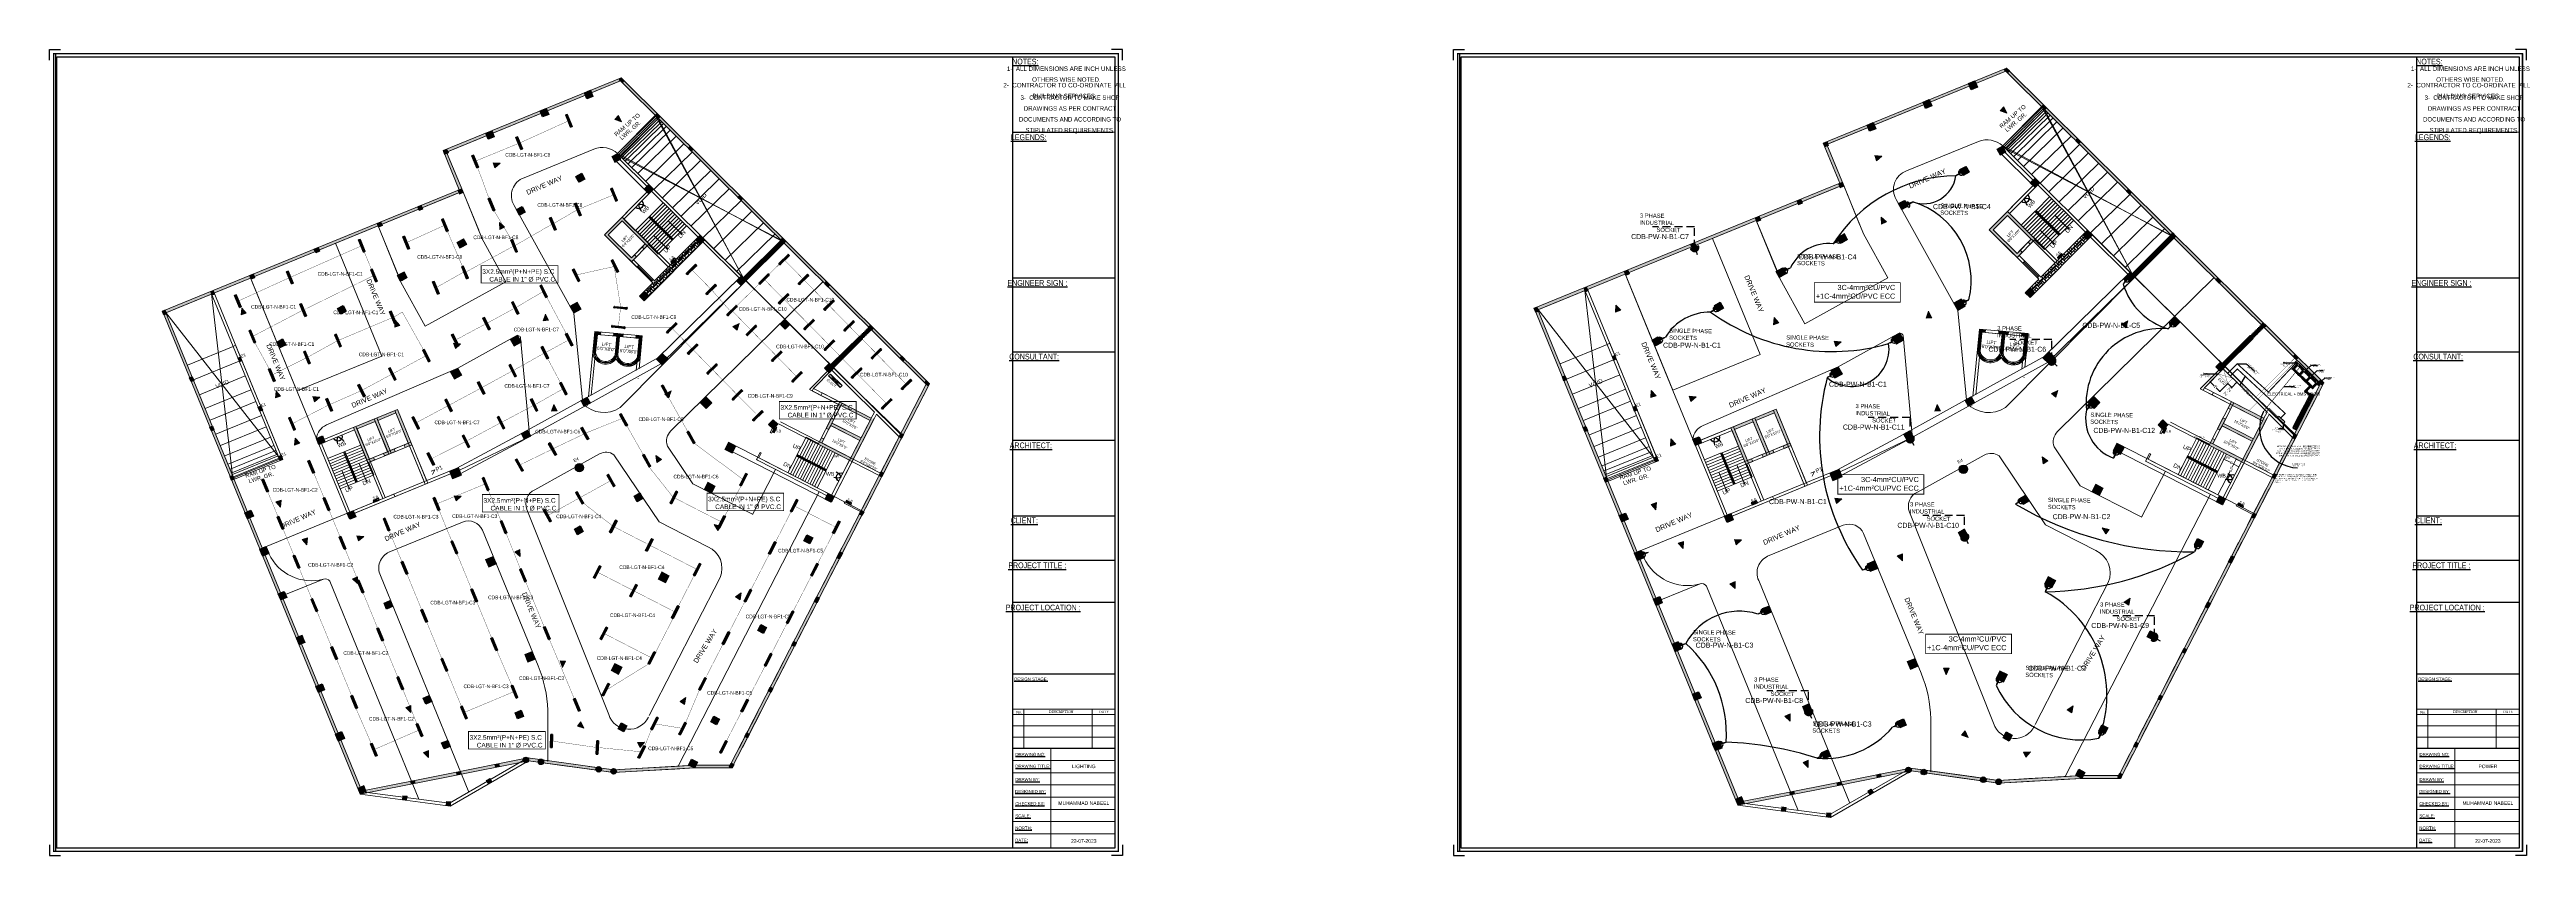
# Paper-space layout 'Layout1' of a CAD drawing. Header units: inches. Extents: x 12 to 2883, y 3 to 938.
# The model-space entities are those that its viewports show. They can reach past a viewport. Long polylines and large blocks are cut down to what shows.
import ezdxf

# ---------------------------------------------------------------- set-up
doc = ezdxf.new("R2010")
doc.units = ezdxf.units.IN
doc.header["$LTSCALE"] = 6
doc.header["$PDMODE"] = 2
for name, pattern in [('6TH FLOOR$0$DASHED2', [0.375, 0.25, -0.125]), ('CENTERX2', [4, 2.5, -0.5, 0.5, -0.5]), ('DASHED', [0.75, 0.5, -0.25]), ('DASHED2', [0.375, 0.25, -0.125]), ('PHANTOM2', [1.25, 0.625, -0.125, 0.125, -0.125, 0.125, -0.125])]:
    doc.linetypes.add(name, pattern=pattern)
doc.layers.get('0').update_dxf_attribs({"color": 251})
doc.layers.get('Defpoints').update_dxf_attribs({"color": 251})
for name, color, linetype in [('1722_Panel$0$Border', 40, 'Continuous'), ('CELLING', 251, 'Continuous'), ('CIRCET NUMBER', 7, 'Continuous'), ('COLL SIZE', 251, 'Continuous'), ('DIM', 251, 'Continuous'), ('E-POWER', 7, 'Continuous'), ('E-WIRING', 251, 'Continuous'), ('EF', 111, 'CENTERX2'), ('EL', 252, 'Continuous'), ('ELECTRICAL OPENING', 1, 'Continuous'), ('FITTING', 251, 'Continuous'), ('line', 251, 'Continuous'), ('SMC-EL-T', 222, 'Continuous'), ('TW', 251, 'Continuous'), ('YH TEXT', 123, 'Continuous')]:
    doc.layers.add(name, color=color, linetype=linetype)
for name, color, linetype, lineweight in [('1722_Panel$0$TEXT', 130, 'Continuous', 0), ('23. Dimensions Layer', 252, 'Continuous', 0), ('col hatch', 251, 'Continuous', 30), ('COL MARK', 251, 'Continuous', 18), ('column', 251, 'Continuous', 25), ('COPPER STRIP', 30, 'DASHED', 25), ('ELE WIRING', 1, 'Continuous', 0), ('Elect  Wiring', 1, 'Continuous', 18), ('ELECT TEXT', 3, 'Continuous', 20), ('ELECT WIRING', 252, 'Continuous', 20), ('FIRE ALRAM', 12, 'Continuous', 0), ('Hatch', 251, 'Continuous', 0), ('MDB', 1, 'Continuous', 25), ('plan', 251, 'Continuous', 5), ('power', 7, 'Continuous', 20), ('POWER PLUG FOR AC', 1, 'Continuous', 25), ('TEXT.2', 6, 'Continuous', 0), ('TITLEBLOCK', 4, 'Continuous', 0), ('v.b', 251, 'Continuous', 5), ('W', 251, 'Continuous', 5), ('wall', 251, 'Continuous', 30), ('xref', 251, 'Continuous', 30)]:
    doc.layers.add(name, color=color, linetype=linetype, lineweight=lineweight)
doc.styles.add('1722_Panel$0$SHEET-ARIAL', font='FTLTLT.TTF', dxfattribs={"width": 0.7})
doc.styles.add('ARI', font='arial.ttf')
doc.styles.add('ARIAL', font='arial.ttf', dxfattribs={"height": 8})
doc.styles.add('as', font='times.ttf', dxfattribs={"height": 6.5})
doc.styles.add('I96', font='arial.ttf', dxfattribs={"width": 0.8, "height": 7})
doc.styles.add('Romans', font='romans.shx')
doc.styles.add('SMC-2', font='arial.ttf', dxfattribs={"width": 0.8})
doc.styles.get("Standard").update_dxf_attribs({"font": 'stylu.ttf', "height": 96})
doc.styles.add('style1', font='arial.ttf', dxfattribs={"height": 3})
doc.styles.add('style11', font='segoeui.ttf', dxfattribs={"height": 12})
doc.dimstyles.new('Copy of AA', dxfattribs={"dimtxt": 15, "dimasz": 4, "dimexe": 5, "dimexo": 0, "dimgap": 0.09, "dimtad": 0, "dimdec": 0, "dimzin": 0, "dimdsep": 46, "dimlunit": 3, "dimtxsty": 'ARI', "dimblk": 'ARCHTICK', "dimcen": 0.09, "dimclrt": 7, "dimadec": 0, "dimazin": 0, "dimtfac": 1, "dimtdec": 0, "dimtofl": 0, "dimtmove": 0, "dimatfit": 3, "dimfxl": 0.18, "dimtolj": 1, "dimtzin": 0, "dimlwd": 9, "dimlwe": 9, "dimarcsym": 0})
doc.dimstyles.new('Copy(2) of AA', dxfattribs={"dimtxt": 12, "dimasz": 4, "dimexe": 0.18, "dimexo": 0, "dimgap": 0.09, "dimtad": 0, "dimdec": 0, "dimzin": 0, "dimdsep": 46, "dimlunit": 3, "dimtxsty": 'ARI', "dimblk": 'OBLIQUE', "dimcen": 0.09, "dimclrd": 7, "dimclre": 7, "dimclrt": 7, "dimadec": 0, "dimazin": 0, "dimtfac": 1, "dimtdec": 0, "dimtofl": 0, "dimtmove": 0, "dimatfit": 3, "dimfxl": 1, "dimtolj": 1, "dimtzin": 0, "dimlwd": 5, "dimlwe": 5, "dimarcsym": 0})
doc.dimstyles.new('Copy(2) of Scale 1-8', dxfattribs={"dimtxt": 6, "dimasz": 4, "dimexe": 5, "dimexo": 3.125, "dimgap": 2, "dimtad": 1, "dimtoh": 1, "dimdec": 1, "dimzin": 12, "dimdsep": 46, "dimlunit": 4, "dimtxsty": 'Romans', "dimblk": 'ARCHTICK', "dimcen": 12, "dimdle": 2.5, "dimclrd": 25, "dimclre": 25, "dimclrt": 20, "dimadec": 0, "dimazin": 0, "dimtfac": 1, "dimtdec": 1, "dimtmove": 1, "dimatfit": 0, "dimfxl": 1, "dimtolj": 1, "dimtzin": 4, "dimarcsym": 0})
doc.dimstyles.new('IMP96', dxfattribs={"dimtxt": 7, "dimasz": 3, "dimexe": 2, "dimexo": 2, "dimgap": 2, "dimtad": 2, "dimtoh": 1, "dimdec": 1, "dimzin": 0, "dimdsep": 46, "dimlunit": 4, "dimtxsty": 'I96', "dimblk": 'ARCHTICK', "dimcen": 2, "dimdle": 4, "dimclre": 8, "dimclrt": 3, "dimazin": 0, "dimtfac": 0.5, "dimtdec": 1, "dimtix": 1, "dimtmove": 1, "dimatfit": 2, "dimfxl": 1, "dimtolj": 1, "dimtzin": 3, "dimarcsym": 0})
pattern_1 = [(0, (-27.81927828272455, 2.940102126449346), (0, 0.001397), [0.001016, -0.000381]), (90, (-27.81927828272455, 2.940102126449346), (-0.001397, 0), [0.001016, -0.000381])]

# ---------------------------------------------------------------- blocks, each defined once
blk = doc.blocks.new('sdfdsf')
at = {"lineweight": -3}
blk.add_hatch(color=7, dxfattribs=at).paths.add_polyline_path([(23236.66559868997, 14983.34885737138), (23242.08212489375, 14983.34885737138), (23242.08212489375, 15029.49406542082), (23236.66559868997, 15029.49406542082)])
at = {"layer": 'Hatch'}
h = blk.add_hatch(dxfattribs=at)
h.set_pattern_fill('ANGLE', color=5, scale=0.0002)
h.set_pattern_definition(pattern_1)
h.paths.add_polyline_path([(23236.37386179186, 15029.49354817548), (23242.37386179186, 15029.49354817548), (23242.37386179186, 15030.44133051667), (23236.37386179186, 15030.44133051667)])
h = blk.add_hatch(dxfattribs=at)
h.set_pattern_fill('ANGLE', color=5, scale=0.0002)
h.set_pattern_definition(pattern_1)
h.paths.add_polyline_path([(23236.37386179186, 14983.34885737138), (23242.37386179186, 14983.34885737138), (23242.37386179186, 14982.44133051666), (23236.37386179186, 14982.44133051666)])
for p, q in [((23242.37386179186, 15030.44133051667), (23236.37386179186, 14982.44133051666)), ((23242.37386179186, 14982.44133051666), (23236.37386179186, 15030.44133051667))]:
    blk.add_line(p, q)
at = {"layer": 'CELLING', "color": 5}
for points in [[(23236.37386179186, 14982.44133051666), (23242.37386179186, 14982.44133051666), (23242.37386179186, 15030.44133051667), (23236.37386179186, 15030.44133051667)], [(23242.37386179186, 15029.49354817548), (23236.37386179186, 15029.49354817548), (23236.37386179186, 15030.44133051667), (23242.37386179186, 15030.44133051667)], [(23236.37386179186, 15029.49354817548), (23242.37386179186, 15029.49354817548), (23242.37386179186, 15030.44133051667), (23236.37386179186, 15030.44133051667)], [(23236.66559868997, 14983.34885737138), (23242.08212489375, 14983.34885737138), (23242.08212489375, 15029.49406542082), (23236.66559868997, 15029.49406542082)], [(23236.37386179186, 14983.34885737138), (23242.37386179186, 14983.34885737138), (23242.37386179186, 14982.44133051666), (23236.37386179186, 14982.44133051666)], [(23236.37386179186, 14983.34885737138), (23242.37386179186, 14983.34885737138), (23242.37386179186, 14982.44133051666), (23236.37386179186, 14982.44133051666)]]:
    blk.add_lwpolyline(points, close=True, dxfattribs=at)
blk = doc.blocks.new('_Oblique')
at = {"layer": 'DIM', "color": 0, "lineweight": -2}
blk.add_line((-0.5, -0.5), (0.5, 0.5), dxfattribs=at)
blk = doc.blocks.new('RRR')
at = {"layer": 'line', "color": 1, "linetype": 'Continuous'}
for centre, radius, start, end in [((195983.4668442218, -95848.25220514182), 29.67273760009078, 276.0538332539148, 310.8121601957422), ((195982.9680377481, -95888.10341255504), 26.42402890574652, 41.16536374951414, 79.72330112471722), ((196002.8603891676, -95870.71020529998), 10.95743229780783, 89.99999999749872, 269.9999999974987)]:
    blk.add_arc(centre, radius, start, end, dxfattribs=at)
blk = doc.blocks.new('SB')
at = {"layer": 'W', "color": 6, "linetype": 'ByBlock', "lineweight": 25}
for p, q in [((196907.8002691715, -96527.0948449449), (196884.143700367, -96518.55755038398)), ((196884.143700367, -96527.0948449449), (196907.8002691715, -96518.55755038398))]:
    blk.add_line(p, q, dxfattribs=at)
blk.add_lwpolyline([(196884.143700367, -96518.55755038398), (196907.8002691715, -96518.55755038398), (196907.8002691715, -96527.0948449449), (196884.143700367, -96527.0948449449)], close=True, dxfattribs=at)
blk = doc.blocks.new('sdfsdfdsf')
at = {"layer": 'E-POWER'}
blk.add_hatch(color=256, dxfattribs=at).paths.add_polyline_path([(231090.5749407849, -6345.479364985018), (231090.5749407835, -6355.769364984879, 0.4142135623733618), (231100.8649407849, -6345.479364986444)])
for p, q in [((231080.284940785, -6345.479364983593), (231100.8649407847, -6345.479364986444)), ((231090.5749407849, -6345.479364985018), (231090.5749407817, -6368.428540426103)), ((231089.066260552, -6359.568345577748), (231092.3278209727, -6360.359590588167)), ((231089.0662605519, -6360.771470268779), (231092.3278209725, -6361.562715279026)), ((231089.0662605517, -6362.067518500349), (231092.3278209723, -6362.858763510567))]:
    blk.add_line(p, q, dxfattribs=at)
blk.add_arc((231090.5749407849, -6345.479364985018), 10.28999999985025, 179.9999999916624, 359.9999999916624, dxfattribs=at)
blk = doc.blocks.new('_ARCHTICK')
at = {"color": 0, "linetype": 'ByBlock', "const_width": 0.15}
blk.add_lwpolyline([(-0.5, -0.5), (0.5, 0.5)], dxfattribs=at)
blk = doc.blocks.new('*D23')
at = {"layer": 'Defpoints', "color": 0, "ltscale": 10, "transparency": 16777216}
for p in [(1223880.213596853, -911525.5057833232, 3969.120557308197), (1223882.415843073, -911526.6372039481), (1223814.408988421, -911653.5907297798, 3969.12055683136)]:
    blk.add_point(p, dxfattribs=at)
at = {"layer": 'W', "color": 0, "lineweight": 9, "ltscale": 10, "transparency": 16777216}
for p, q in [((1223816.61123464, -911654.7221504047), (1223859.927954148, -911570.4086071596)), ((1223882.415843073, -911526.6372039481), (1223867.335548596, -911555.9901437605)), ((1223880.213596853, -911525.5057833232), (1223886.863237047, -911528.9220861853)), ((1223814.408988421, -911653.5907297798), (1223821.058628615, -911657.0070326419))]:
    blk.add_line(p, q, dxfattribs=at)
at = {"layer": 'W', "color": 0, "lineweight": 9, "ltscale": 10, "transparency": 16777216, "xscale": 4, "yscale": 4, "zscale": 4}
for p, rotation in [((1223882.415843073, -911526.6372039481), 62.80782538397562), ((1223816.61123464, -911654.7221504047), 242.8078253839756)]:
    blk.add_blockref('_ARCHTICK', p, dxfattribs=dict(at, rotation=rotation))
at = {"layer": 'W', "color": 7, "ltscale": 10, "transparency": 16777216, "insert": (1223863.631751372, -911563.1993754599), "char_height": 10, "attachment_point": 5, "rotation": 62.80782538397562, "style": 'ARI'}
blk.add_mtext("\\A1;12'", dxfattribs=at)
blk = doc.blocks.new('*D24')
at = {"layer": 'Defpoints', "color": 0, "ltscale": 10, "transparency": 16777216}
for p in [(1223840.520472489, -911522.5845373361, 3969.12055683136), (1223891.727247516, -911554.2112426976), (1223893.889200179, -911550.0031241833, 3969.120556354523)]:
    blk.add_point(p, dxfattribs=at)
at = {"layer": 'W', "color": 0, "lineweight": 9, "ltscale": 10, "transparency": 16777216}
for p, q in [((1223840.520472489, -911522.5845373361), (1223836.073637588, -911531.2400498246)), ((1223838.358519826, -911526.7926558504), (1223860.870378689, -911538.3582933322)), ((1223891.727247516, -911554.2112426976), (1223869.215388652, -911542.6456052156)), ((1223893.889200179, -911550.0031241833), (1223889.442365278, -911558.6586366717))]:
    blk.add_line(p, q, dxfattribs=at)
at = {"layer": 'W', "color": 0, "lineweight": 9, "ltscale": 10, "transparency": 16777216, "xscale": 4, "yscale": 4, "zscale": 4}
for p, rotation in [((1223838.358519826, -911526.7926558504), 152.8078253837208), ((1223891.727247516, -911554.2112426976), 332.8078253837209)]:
    blk.add_blockref('_ARCHTICK', p, dxfattribs=dict(at, rotation=rotation))
at = {"layer": 'W', "color": 7, "ltscale": 10, "transparency": 16777216, "insert": (1223865.04288367, -911540.5019492739), "char_height": 10, "attachment_point": 5, "rotation": 332.80782538372085, "style": 'ARI'}
blk.add_mtext("\\A1;5'", dxfattribs=at)
blk = doc.blocks.new('*D25')
at = {"layer": 'Defpoints', "color": 0, "ltscale": 6, "transparency": 16777216}
for p in [(1223817.675193503, -911223.2141516714, 2940530687.494534), (1223789.518528522, -911251.5703841918), (1223851.735965048, -911257.0352078605, 2940530687.494534)]:
    blk.add_point(p, dxfattribs=at)
at = {"layer": 'wall', "color": 7, "lineweight": 5, "ltscale": 6, "transparency": 16777216}
for p, q in [((1223817.675193503, -911223.2141516714), (1223789.391699562, -911251.6981120852)), ((1223789.518528522, -911251.5703841918), (1223802.395899058, -911264.3571254392)), ((1223823.579300068, -911285.3914403808), (1223810.701929532, -911272.604699133)), ((1223851.735965048, -911257.0352078605), (1223823.452471107, -911285.5191682742))]:
    blk.add_line(p, q, dxfattribs=at)
at = {"layer": 'wall', "color": 7, "lineweight": 5, "ltscale": 6, "transparency": 16777216, "xscale": 4, "yscale": 4, "zscale": 4}
for p, rotation in [((1223789.518528522, -911251.5703841918), 135.2023313392948), ((1223823.579300068, -911285.3914403808), 315.2023313392948)]:
    blk.add_blockref('_Oblique', p, dxfattribs=dict(at, rotation=rotation))
at = {"layer": 'wall', "color": 7, "ltscale": 6, "transparency": 16777216, "insert": (1223806.548914295, -911268.4809122863), "char_height": 12, "attachment_point": 5, "rotation": 315.2023313392948, "style": 'ARI'}
blk.add_mtext("\\A1;4'", dxfattribs=at)
blk = doc.blocks.new('*D26')
at = {"layer": 'Defpoints', "color": 0, "ltscale": 6, "transparency": 16777216}
for p in [(1223870.055709794, -911238.5856292155, 2940530687.494534), (1223851.735965048, -911257.0352078606, 2940530687.494534), (1223866.040409357, -911271.2389885271)]:
    blk.add_point(p, dxfattribs=at)
at = {"layer": 'wall', "color": 7, "lineweight": 5, "ltscale": 6, "transparency": 16777216}
for p, q in [((1223870.055709794, -911238.5856292155), (1223884.487881955, -911252.9162388842)), ((1223851.735965048, -911257.0352078606), (1223866.168137209, -911271.3658175294)), ((1223866.040409357, -911271.2389885271), (1223863.221987088, -911274.0773852422)), ((1223884.360154103, -911252.7894098819), (1223866.040409357, -911271.2389885271))]:
    blk.add_line(p, q, dxfattribs=at)
at = {"layer": 'wall', "color": 7, "lineweight": 5, "ltscale": 6, "transparency": 16777216, "xscale": 4, "yscale": 4, "zscale": 4}
for p, rotation in [((1223866.040409357, -911271.2389885271), 225.2023127669023), ((1223884.360154103, -911252.7894098819), 45.20231276690226)]:
    blk.add_blockref('_Oblique', p, dxfattribs=dict(at, rotation=rotation))
at = {"layer": 'wall', "color": 7, "ltscale": 6, "transparency": 16777216, "insert": (1223851.848355527, -911285.5316228897), "char_height": 12, "attachment_point": 5, "rotation": 45.20231276690229, "style": 'ARI'}
blk.add_mtext('\\A1;2\'-2"', dxfattribs=at)
blk = doc.blocks.new('FGFDGFDG')
h = blk.add_hatch()
h.set_pattern_fill('ANSI31', color=1, scale=1.679999999999999)
h.set_pattern_definition([(44.99999999999999, (-78996.66371725421, 65749.1001785062), (-0.1484924240491749, 0.1484924240491749), [])])
edge = h.paths.add_edge_path()
edge.add_arc((-78981.54371725422, 65749.1001785062), 7.559999999999996, 0, 180)
edge.add_arc((-78981.54371725422, 65745.53864614732), 8.356920051269988, 25.225226169642895, 154.7747738303574, ccw=False)
at = {"layer": 'SMC-EL-T', "linetype": 'ByBlock'}
h = blk.add_hatch(dxfattribs=at)
h.set_pattern_fill('ANSI31', color=3)
h.set_pattern_definition([(45, (0, 0), (-0.0883883476483184, 0.0883883476483185), [])])
edge = h.paths.add_edge_path()
edge.add_arc((-78981.54371725422, 65741.92891559473), 10.42020209715214, 43.48839662834977, 136.5116033716502)
edge.add_line((-78989.10371725421, 65749.1001785062), (-78973.9837172542, 65749.1001785062))
at = {"color": 1}
for p, q in [((-78989.10371725421, 65749.1001785062, -2.490417322653227), (-78973.9837172542, 65749.1001785062, -2.490417322653227)), ((-78981.54371725422, 65756.6601785062, -2.490417322653227), (-78981.54371725422, 65762.6290740252, -2.490417322653227))]:
    blk.add_line(p, q, dxfattribs=at)
for centre, radius, start, end in [((-78981.54371725422, 65749.1001785062, -2.490417322653227), 7.559999999999996, 0, 180), ((-78981.54371725422, 65745.53864614732, -2.490417322653227), 8.356920051269988, 25.22522616964274, 154.7747738303572), ((-78981.54371725422, 65741.92891559473, -2.490417322653227), 10.42020209715214, 43.48839662834977, 136.5116033716502)]:
    blk.add_arc(centre, radius, start, end, dxfattribs=at)
at = {"layer": 'SMC-EL-T', "color": 3, "linetype": 'ByBlock'}
blk.add_line((-78989.10371725421, 65749.1001785062, -2.490417322653227), (-78973.9837172542, 65749.1001785062, -2.490417322653227), dxfattribs=at)
blk = doc.blocks.new('meter')
at = {"layer": 'POWER PLUG FOR AC', "color": 3}
for p, q in [((30544.29909998038, 7766.938036326866), (30544.29909998038, 7760.721315798289)), ((30546.3183533412, 7766.938036326866), (30546.3183533412, 7760.721315798289))]:
    blk.add_line(p, q, dxfattribs=at)
at = {"layer": 'POWER PLUG FOR AC'}
for points in [[(30542.33459162238, 7757.829676062577), (30548.33459162238, 7757.829676062577), (30548.33459162238, 7769.829676062578), (30542.33459162238, 7769.829676062578)], [(30543.33459162239, 7758.829676062578), (30547.33459162239, 7758.829676062578), (30547.33459162239, 7768.829676062579), (30543.33459162239, 7768.829676062579)]]:
    blk.add_lwpolyline(points, close=True, dxfattribs=at)
blk = doc.blocks.new('MDB')
h = blk.add_hatch(color=1)
h.dxf.hatch_style = 1
h.paths.add_polyline_path([(88947.40997823731, -75310.93662870958), (88947.39990807907, -75304.4086952784), (88947.39972357011, -75304.40869556808), (88941.20551828368, -75307.68240061095)])
h.paths.add_polyline_path([(88922.60216990393, -75304.44776740558), (88922.61223984922, -75310.97556277957), (88928.80661024668, -75307.70187793644)])
at = {"layer": 'MDB'}
for p, q in [((88935.01129358457, -75310.95611591362), (88922.60198524606, -75304.44767055605)), ((88947.39990807907, -75304.4086952784), (88922.60216969097, -75304.44762934843)), ((88922.60216969097, -75304.44762934843), (88922.61223984922, -75310.97556277957)), ((88935.00103888502, -75304.4281623134), (88922.61223984922, -75310.97556277957)), ((88922.61223984922, -75310.97556277957), (88947.40997823731, -75310.93662870958)), ((88935.00103888502, -75304.4281623134), (88947.40997823731, -75310.93662870958)), ((88935.01129358457, -75310.95611591362), (88947.39972356985, -75304.40869556824)), ((88947.40997823731, -75310.93662870958), (88947.39990807907, -75304.4086952784))]:
    blk.add_line(p, q, dxfattribs=at)
at = {"insert": (88931.93894165922, -75308.80065873009), "char_height": 2.365831977794893, "attachment_point": 7, "rotation": 0.09000531544551121, "style": 'style1'}
blk.add_mtext_dynamic_manual_height_columns('{\\C3;MDB}', width=6.399626492675452, gutter_width=35, heights=[0], dxfattribs=at)
blk = doc.blocks.new('qwwesdasdqweqwe')
at = {"layer": 'col hatch', "lineweight": 25, "ltscale": 100, "true_color": 0x636466, "extrusion": (0.9999978213687803, 0.002087402911023105, -2.603821939083204e-06)}
h = blk.add_hatch(color=251, dxfattribs=at)
h.dxf.hatch_style = 1
h.paths.add_polyline_path([(2985.617327504791, 8248.391087595293), (2985.610534680076, 8263.391086057034), (3000.610533141531, 8263.397878881051), (3000.617325966246, 8248.397880419427)])
at = {"layer": 'col hatch', "ltscale": 100, "true_color": 0x636466, "extrusion": (0.9999978213687803, 0.002087402911023105, -2.603821939083204e-06)}
h = blk.add_hatch(color=251, dxfattribs=at)
h.dxf.hatch_style = 1
h.paths.add_polyline_path([(2985.617327504791, 8248.391087595293), (2985.610534680076, 8263.391086057034), (3000.610533141531, 8263.397878881051), (3000.617325966246, 8248.397880419427)])
at = {"layer": 'COL MARK', "lineweight": 30, "true_color": 0xffc6b3, "extrusion": (0.9999978213687803, 0.002087402911023105, -2.603821939083204e-06)}
h = blk.add_hatch(color=31, dxfattribs=at)
h.dxf.hatch_style = 1
h.paths.add_polyline_path([(4809.786932889372, 8692.059039315538), (4832.58284517657, 8711.561510517191), (4852.085316377692, 8688.765598229684), (4829.289404089563, 8669.263127027798)])
at = {"layer": 'COL MARK', "extrusion": (0.9999978213687803, 0.002087402911023105, -2.603821939083204e-06)}
h = blk.add_hatch(color=256, dxfattribs=at)
h.dxf.hatch_style = 1
h.paths.add_polyline_path([(4809.786932889372, 8692.059039315538), (4832.58284517657, 8711.561510517191), (4852.085316377692, 8688.765598229684), (4829.289404089563, 8669.263127027798)])
at = {"layer": 'COL MARK', "lineweight": 30, "true_color": 0xffc6b3, "extrusion": (0.9999978213687803, 0.002087402911023105, -2.603821939083204e-06)}
h = blk.add_hatch(color=31, dxfattribs=at)
h.dxf.hatch_style = 1
h.paths.add_polyline_path([(4654.798404928297, 8398.733570531975), (4654.755706011318, 8428.73354014535), (4684.755675625056, 8428.776239063027), (4684.798374542035, 8398.776269449654)])
at = {"layer": 'COL MARK', "extrusion": (0.9999978213687803, 0.002087402911023105, -2.603821939083204e-06)}
h = blk.add_hatch(color=256, dxfattribs=at)
h.dxf.hatch_style = 1
h.paths.add_polyline_path([(4654.798404928297, 8398.733570531975), (4654.755706011318, 8428.73354014535), (4684.755675625056, 8428.776239063027), (4684.798374542035, 8398.776269449654)])
at = {"layer": 'COL MARK', "lineweight": 30, "true_color": 0xffc6b3, "extrusion": (0.9999978213687803, 0.002087402911023105, -2.603821939083204e-06)}
h = blk.add_hatch(color=31, dxfattribs=at)
h.dxf.hatch_style = 1
h.paths.add_polyline_path([(4564.705878121778, 8978.527670397327), (4587.501790408045, 8998.03014159933), (4607.004261610098, 8975.234229311704), (4584.2083493229, 8955.731758109818)])
at = {"layer": 'COL MARK', "extrusion": (0.9999978213687803, 0.002087402911023105, -2.603821939083204e-06)}
h = blk.add_hatch(color=256, dxfattribs=at)
h.dxf.hatch_style = 1
h.paths.add_polyline_path([(4564.705878121778, 8978.527670397327), (4587.501790408045, 8998.03014159933), (4607.004261610098, 8975.234229311704), (4584.2083493229, 8955.731758109818)])
at = {"layer": 'COL MARK', "lineweight": 30, "true_color": 0xffc6b3, "extrusion": (0.9999978213687803, 0.002087402911023105, -2.603821939083204e-06)}
h = blk.add_hatch(color=31, dxfattribs=at)
h.dxf.hatch_style = 1
h.paths.add_polyline_path([(4324.175399966538, 9259.67725527861), (4346.971312253736, 9279.17972648038), (4366.473783455789, 9256.383814192757), (4343.677871168591, 9236.881342991104)])
at = {"layer": 'COL MARK', "extrusion": (0.9999978213687803, 0.002087402911023105, -2.603821939083204e-06)}
h = blk.add_hatch(color=256, dxfattribs=at)
h.dxf.hatch_style = 1
h.paths.add_polyline_path([(4324.175399966538, 9259.67725527861), (4346.971312253736, 9279.17972648038), (4366.473783455789, 9256.383814192757), (4343.677871168591, 9236.881342991104)])
at = {"layer": 'COL MARK', "lineweight": 30, "true_color": 0xffc6b3, "extrusion": (0.9999978213687803, 0.002087402911023105, -2.603821939083204e-06)}
h = blk.add_hatch(color=31, dxfattribs=at)
h.dxf.hatch_style = 1
h.paths.add_polyline_path([(4277.798786787316, 8398.196987469013), (4277.756087870337, 8428.196957082388), (4307.756057483144, 8428.239655999949), (4307.798756399192, 8398.239686386576)])
at = {"layer": 'COL MARK', "extrusion": (0.9999978213687803, 0.002087402911023105, -2.603821939083204e-06)}
h = blk.add_hatch(color=256, dxfattribs=at)
h.dxf.hatch_style = 1
h.paths.add_polyline_path([(4277.798786787316, 8398.196987469013), (4277.756087870337, 8428.196957082388), (4307.756057483144, 8428.239655999949), (4307.798756399192, 8398.239686386576)])
at = {"layer": 'COL MARK', "lineweight": 30, "true_color": 0xffc6b3, "extrusion": (0.9999978213687803, 0.002087402911023105, -2.603821939083204e-06)}
h = blk.add_hatch(color=31, dxfattribs=at)
h.dxf.hatch_style = 1
h.paths.add_polyline_path([(4216.911808357574, 9385.054772860722), (4239.707720644772, 9404.557244062607), (4259.210191845894, 9381.761331774867), (4236.414279558696, 9362.258860573214)])
at = {"layer": 'COL MARK', "extrusion": (0.9999978213687803, 0.002087402911023105, -2.603821939083204e-06)}
h = blk.add_hatch(color=256, dxfattribs=at)
h.dxf.hatch_style = 1
h.paths.add_polyline_path([(4216.911808357574, 9385.054772860722), (4239.707720644772, 9404.557244062607), (4259.210191845894, 9381.761331774867), (4236.414279558696, 9362.258860573214)])
at = {"layer": 'COL MARK', "lineweight": 30, "true_color": 0xffc6b3, "extrusion": (0.9999978213687803, 0.002087402911023105, -2.603821939083204e-06)}
h = blk.add_hatch(color=31, dxfattribs=at)
h.dxf.hatch_style = 1
h.paths.add_polyline_path([(4043.90031215176, 9344.590597402052), (4032.206185180694, 9372.217529812437), (4059.833117591217, 9383.911656782728), (4071.527244561352, 9356.284724372692)])
at = {"layer": 'COL MARK', "extrusion": (0.9999978213687803, 0.002087402911023105, -2.603821939083204e-06)}
h = blk.add_hatch(color=256, dxfattribs=at)
h.dxf.hatch_style = 1
h.paths.add_polyline_path([(4043.90031215176, 9344.590597402052), (4032.206185180694, 9372.217529812437), (4059.833117591217, 9383.911656782728), (4071.527244561352, 9356.284724372692)])
at = {"layer": 'COL MARK', "lineweight": 30, "true_color": 0xffc6b3, "extrusion": (0.9999978213687803, 0.002087402911023105, -2.603821939083204e-06)}
h = blk.add_hatch(color=31, dxfattribs=at)
h.dxf.hatch_style = 1
edge = h.paths.add_edge_path()
edge.add_arc((4095.9644330265, 8843.721858715231), 14.999999999832, 0, 360)
at = {"layer": 'COL MARK', "extrusion": (0.9999978213687803, 0.002087402911023105, -2.603821939083204e-06)}
h = blk.add_hatch(color=256, dxfattribs=at)
h.dxf.hatch_style = 1
edge = h.paths.add_edge_path()
edge.add_arc((4095.9644330265, 8843.721858715231), 14.999999999832, 0, 360)
at = {"layer": 'COL MARK', "lineweight": 30, "true_color": 0xffc6b3, "extrusion": (0.9999978213687803, 0.002087402911023105, -2.603821939083204e-06)}
h = blk.add_hatch(color=31, dxfattribs=at)
h.dxf.hatch_style = 1
h.paths.add_polyline_path([(3834.856523580849, 9256.10503665908), (3823.162396609783, 9283.731969069697), (3850.789329021238, 9295.426096039988), (3862.483455991372, 9267.79916362972)])
at = {"layer": 'COL MARK', "extrusion": (0.9999978213687803, 0.002087402911023105, -2.603821939083204e-06)}
h = blk.add_hatch(color=256, dxfattribs=at)
h.dxf.hatch_style = 1
h.paths.add_polyline_path([(3834.856523580849, 9256.10503665908), (3823.162396609783, 9283.731969069697), (3850.789329021238, 9295.426096039988), (3862.483455991372, 9267.79916362972)])
at = {"layer": 'COL MARK', "lineweight": 30, "true_color": 0xffc6b3, "extrusion": (0.9999978213687803, 0.002087402911023105, -2.603821939083204e-06)}
h = blk.add_hatch(color=31, dxfattribs=at)
h.dxf.hatch_style = 1
h.paths.add_polyline_path([(3592.75209239684, 8539.636623007756), (3589.235363683663, 8569.429786974595), (3619.028527650051, 8572.9465156879), (3622.545256363228, 8543.15335172118)])
at = {"layer": 'COL MARK', "extrusion": (0.9999978213687803, 0.002087402911023105, -2.603821939083204e-06)}
h = blk.add_hatch(color=256, dxfattribs=at)
h.dxf.hatch_style = 1
h.paths.add_polyline_path([(3592.75209239684, 8539.636623007756), (3589.235363683663, 8569.429786974595), (3619.028527650051, 8572.9465156879), (3622.545256363228, 8543.15335172118)])
at = {"layer": 'COL MARK', "lineweight": 30, "true_color": 0xffc6b3, "extrusion": (0.9999978213687803, 0.002087402911023105, -2.603821939083204e-06)}
h = blk.add_hatch(color=31, dxfattribs=at)
h.dxf.hatch_style = 1
h.paths.add_polyline_path([(3563.44601978641, 8787.912989398887), (3559.929291073233, 8817.706153365374), (3589.722455040552, 8821.222882078797), (3593.239183752798, 8791.429718111842)])
at = {"layer": 'COL MARK', "extrusion": (0.9999978213687803, 0.002087402911023105, -2.603821939083204e-06)}
h = blk.add_hatch(color=256, dxfattribs=at)
h.dxf.hatch_style = 1
h.paths.add_polyline_path([(3563.44601978641, 8787.912989398887), (3559.929291073233, 8817.706153365374), (3589.722455040552, 8821.222882078797), (3593.239183752798, 8791.429718111842)])
at = {"layer": 'COL MARK', "lineweight": 30, "true_color": 0xffc6b3, "extrusion": (0.9999978213687803, 0.002087402911023105, -2.603821939083204e-06)}
h = blk.add_hatch(color=31, dxfattribs=at)
h.dxf.hatch_style = 1
h.paths.add_polyline_path([(3534.139947175048, 9036.189355789083), (3530.623218461871, 9065.982519756039), (3560.41638242919, 9069.499248469343), (3563.933111141436, 9039.706084502273)])
at = {"layer": 'COL MARK', "extrusion": (0.9999978213687803, 0.002087402911023105, -2.603821939083204e-06)}
h = blk.add_hatch(color=256, dxfattribs=at)
h.dxf.hatch_style = 1
h.paths.add_polyline_path([(3534.139947175048, 9036.189355789083), (3530.623218461871, 9065.982519756039), (3560.41638242919, 9069.499248469343), (3563.933111141436, 9039.706084502273)])
at = {"layer": 'COLL SIZE', "lineweight": 25, "ltscale": 100, "true_color": 0xffc6b3, "extrusion": (0.9999978213687803, 0.002087402911023105, -2.603821939083204e-06)}
h = blk.add_hatch(color=31, dxfattribs=at)
h.dxf.hatch_style = 1
h.paths.add_polyline_path([(5319.928140379488, 8937.292190884864), (5310.1779929474, 8948.69107789508), (5317.77725095395, 8955.191176183043), (5327.527398386039, 8943.792289173412)])
at = {"layer": 'COLL SIZE', "ltscale": 100, "extrusion": (0.9999978213687803, 0.002087402911023105, -2.603821939083204e-06)}
h = blk.add_hatch(color=256, dxfattribs=at)
h.dxf.hatch_style = 1
h.paths.add_polyline_path([(5319.928140379488, 8937.292190884864), (5310.1779929474, 8948.69107789508), (5317.77725095395, 8955.191176183043), (5327.527398386039, 8943.792289173412)])
at = {"layer": 'COLL SIZE', "lineweight": 25, "ltscale": 100, "true_color": 0xffc6b3, "extrusion": (0.9999978213687803, 0.002087402911023105, -2.603821939083204e-06)}
h = blk.add_hatch(color=31, dxfattribs=at)
h.dxf.hatch_style = 1
h.paths.add_polyline_path([(5239.137780587189, 9031.744114733152), (5229.3876331551, 9043.143001743134), (5236.98689116165, 9049.64310003133), (5246.737038593739, 9038.244213021466)])
at = {"layer": 'COLL SIZE', "ltscale": 100, "extrusion": (0.9999978213687803, 0.002087402911023105, -2.603821939083204e-06)}
h = blk.add_hatch(color=256, dxfattribs=at)
h.dxf.hatch_style = 1
h.paths.add_polyline_path([(5239.137780587189, 9031.744114733152), (5229.3876331551, 9043.143001743134), (5236.98689116165, 9049.64310003133), (5246.737038593739, 9038.244213021466)])
h = blk.add_hatch(color=256, dxfattribs=at)
h.dxf.hatch_style = 1
h.paths.add_polyline_path([(5116.610927303322, 9174.990128807594), (5106.860779870301, 9186.389015817575), (5114.460037876852, 9192.889114105774), (5124.210185308941, 9181.490227096141)])
at = {"layer": 'COLL SIZE', "lineweight": 25, "ltscale": 100, "true_color": 0xffc6b3, "extrusion": (0.9999978213687803, 0.002087402911023105, -2.603821939083204e-06)}
h = blk.add_hatch(color=31, dxfattribs=at)
h.dxf.hatch_style = 1
h.paths.add_polyline_path([(5116.618503561243, 9174.981271413493), (5106.868356129155, 9186.380158423592), (5114.467614134774, 9192.88025671167), (5124.217761565931, 9181.481369702042)])
h = blk.add_hatch(color=31, dxfattribs=at)
h.dxf.hatch_style = 1
h.paths.add_polyline_path([(4994.084074018523, 9318.236142881804), (4984.333926587366, 9329.6350298919), (4991.933184592985, 9336.135128179983), (5001.683332024142, 9324.736241170118)])
at = {"layer": 'COLL SIZE', "ltscale": 100, "extrusion": (0.9999978213687803, 0.002087402911023105, -2.603821939083204e-06)}
h = blk.add_hatch(color=256, dxfattribs=at)
h.dxf.hatch_style = 1
h.paths.add_polyline_path([(4994.084074018523, 9318.236142881804), (4984.333926587366, 9329.6350298919), (4991.933184592985, 9336.135128179983), (5001.683332024142, 9324.736241170118)])
at = {"layer": 'COLL SIZE', "lineweight": 25, "ltscale": 100, "true_color": 0xffc6b3, "extrusion": (0.9999978213687803, 0.002087402911023105, -2.603821939083204e-06)}
h = blk.add_hatch(color=31, dxfattribs=at)
h.dxf.hatch_style = 1
h.paths.add_polyline_path([(4873.839833615348, 9458.81355666073), (4864.089686185122, 9470.21244367071), (4871.688944190741, 9476.712541958908), (4881.439091622829, 9465.313654949277)])
at = {"layer": 'COLL SIZE', "ltscale": 100, "extrusion": (0.9999978213687803, 0.002087402911023105, -2.603821939083204e-06)}
h = blk.add_hatch(color=256, dxfattribs=at)
h.dxf.hatch_style = 1
h.paths.add_polyline_path([(4876.757609683089, 9455.402387759304), (4867.007462251, 9466.801274769638), (4874.606720255688, 9473.301373057484), (4884.356867688708, 9461.902486047853)])
h = blk.add_hatch(color=256, dxfattribs=at)
h.dxf.hatch_style = 1
h.paths.add_polyline_path([(4759.431145345792, 9592.568632636809), (4749.680997912772, 9603.967519646787), (4757.280255919322, 9610.467617934986), (4767.030403351411, 9599.068730925355)])
at = {"layer": 'COLL SIZE', "lineweight": 25, "ltscale": 100, "true_color": 0xffc6b3, "extrusion": (0.9999978213687803, 0.002087402911023105, -2.603821939083204e-06)}
h = blk.add_hatch(color=31, dxfattribs=at)
h.dxf.hatch_style = 1
h.paths.add_polyline_path([(4753.561173238792, 9599.376869063037), (4743.811025806703, 9610.77575607302), (4751.410283813253, 9617.275854361218), (4761.160431246273, 9605.876967351353)])
h = blk.add_hatch(color=31, dxfattribs=at)
h.dxf.hatch_style = 1
h.paths.add_polyline_path([(4642.428755044006, 9729.356002903782), (4632.678607612848, 9740.754889913762), (4640.277865618467, 9747.254988201841), (4650.028013049625, 9735.856101191977)])
at = {"layer": 'COLL SIZE', "ltscale": 100, "extrusion": (0.9999978213687803, 0.002087402911023105, -2.603821939083204e-06)}
h = blk.add_hatch(color=256, dxfattribs=at)
h.dxf.hatch_style = 1
h.paths.add_polyline_path([(4642.428755044006, 9729.356002903782), (4632.678607612848, 9740.754889913762), (4640.277865618467, 9747.254988201841), (4650.028013049625, 9735.856101191977)])
at = {"layer": 'COLL SIZE', "lineweight": 25, "ltscale": 100, "true_color": 0xffc6b3, "extrusion": (0.9999978213687803, 0.002087402911023105, -2.603821939083204e-06)}
h = blk.add_hatch(color=31, dxfattribs=at)
h.dxf.hatch_style = 1
h.paths.add_polyline_path([(4539.07719184272, 9850.184205704152), (4529.3270444097, 9861.583092714134), (4536.92630241625, 9868.083191002332), (4546.676449847408, 9856.6843039927)])
at = {"layer": 'COLL SIZE', "ltscale": 100, "extrusion": (0.9999978213687803, 0.002087402911023105, -2.603821939083204e-06)}
h = blk.add_hatch(color=256, dxfattribs=at)
h.dxf.hatch_style = 1
h.paths.add_polyline_path([(4539.07719184272, 9850.184205704152), (4529.3270444097, 9861.583092714134), (4536.92630241625, 9868.083191002332), (4546.676449847408, 9856.6843039927)])
at = {"layer": 'COLL SIZE', "lineweight": 25, "ltscale": 100, "true_color": 0xffc6b3, "extrusion": (0.9999978213687803, 0.002087402911023105, -2.603821939083204e-06)}
h = blk.add_hatch(color=31, dxfattribs=at)
h.dxf.hatch_style = 1
h.paths.add_polyline_path([(4435.725628550164, 9971.01240861016), (4425.975481117144, 9982.411295620142), (4433.574739122763, 9988.91139390834), (4443.324886554852, 9977.512506898474)])
at = {"layer": 'COLL SIZE', "ltscale": 100, "extrusion": (0.9999978213687803, 0.002087402911023105, -2.603821939083204e-06)}
h = blk.add_hatch(color=256, dxfattribs=at)
h.dxf.hatch_style = 1
h.paths.add_polyline_path([(4435.725628550164, 9971.01240861016), (4425.975481117144, 9982.411295620142), (4433.574739122763, 9988.91139390834), (4443.324886554852, 9977.512506898474)])
at = {"layer": 'COLL SIZE', "lineweight": 25, "ltscale": 100, "true_color": 0xffc6b3, "extrusion": (0.9999978213687803, 0.002087402911023105, -2.603821939083204e-06)}
h = blk.add_hatch(color=31, dxfattribs=at)
h.dxf.hatch_style = 1
h.paths.add_polyline_path([(4301.135613164864, 10139.09405511379), (4287.322146959603, 10133.24699162859), (4283.424104635604, 10142.45596909891), (4297.237570839934, 10148.30303258342)])
at = {"layer": 'COLL SIZE', "ltscale": 100, "extrusion": (0.9999978213687803, 0.002087402911023105, -2.603821939083204e-06)}
h = blk.add_hatch(color=256, dxfattribs=at)
h.dxf.hatch_style = 1
h.paths.add_polyline_path([(4301.135613164864, 10139.09405511379), (4287.322146959603, 10133.24699162859), (4283.424104635604, 10142.45596909891), (4297.237570839934, 10148.30303258342)])
at = {"layer": 'COLL SIZE', "lineweight": 25, "ltscale": 100, "true_color": 0xffc6b3, "extrusion": (0.9999978213687803, 0.002087402911023105, -2.603821939083204e-06)}
h = blk.add_hatch(color=31, dxfattribs=at)
h.dxf.hatch_style = 1
h.paths.add_polyline_path([(4183.061499634758, 10089.11479375291), (4169.248033428565, 10083.26773026771), (4165.349991105497, 10092.47670773803), (4179.163457310759, 10098.32377122265)])
at = {"layer": 'COLL SIZE', "ltscale": 100, "extrusion": (0.9999978213687803, 0.002087402911023105, -2.603821939083204e-06)}
h = blk.add_hatch(color=256, dxfattribs=at)
h.dxf.hatch_style = 1
h.paths.add_polyline_path([(4183.061499634758, 10089.11479375291), (4169.248033428565, 10083.26773026771), (4165.349991105497, 10092.47670773803), (4179.163457310759, 10098.32377122265)])
at = {"layer": 'COLL SIZE', "lineweight": 25, "ltscale": 100, "true_color": 0xffc6b3, "extrusion": (0.9999978213687803, 0.002087402911023105, -2.603821939083204e-06)}
h = blk.add_hatch(color=31, dxfattribs=at)
h.dxf.hatch_style = 1
h.paths.add_polyline_path([(4034.454474188387, 10026.21134148255), (4020.641007983126, 10020.36427799746), (4016.742965660989, 10029.57325546779), (4030.55643186532, 10035.42031895229)])
at = {"layer": 'COLL SIZE', "ltscale": 100, "extrusion": (0.9999978213687803, 0.002087402911023105, -2.603821939083204e-06)}
h = blk.add_hatch(color=256, dxfattribs=at)
h.dxf.hatch_style = 1
h.paths.add_polyline_path([(4034.454474188387, 10026.21134148255), (4020.641007983126, 10020.36427799746), (4016.742965660989, 10029.57325546779), (4030.55643186532, 10035.42031895229)])
at = {"layer": 'COLL SIZE', "lineweight": 25, "ltscale": 100, "true_color": 0xffc6b3, "extrusion": (0.9999978213687803, 0.002087402911023105, -2.603821939083204e-06)}
h = blk.add_hatch(color=31, dxfattribs=at)
h.dxf.hatch_style = 1
h.paths.add_polyline_path([(3826.719911836088, 9938.279959445885), (3812.906445630826, 9932.432895960565), (3809.008403306827, 9941.641873431003), (3822.821869512089, 9947.488936915508)])
at = {"layer": 'COLL SIZE', "ltscale": 100, "extrusion": (0.9999978213687803, 0.002087402911023105, -2.603821939083204e-06)}
h = blk.add_hatch(color=256, dxfattribs=at)
h.dxf.hatch_style = 1
h.paths.add_polyline_path([(3825.410685617477, 9937.72578074051), (3811.597219412215, 9931.87871725519), (3807.699177089147, 9941.087694725627), (3821.512643294409, 9946.934758210133)])
at = {"layer": 'COLL SIZE', "lineweight": 25, "ltscale": 100, "true_color": 0xffc6b3, "extrusion": (0.9999978213687803, 0.002087402911023105, -2.603821939083204e-06)}
h = blk.add_hatch(color=31, dxfattribs=at)
h.dxf.hatch_style = 1
h.paths.add_polyline_path([(3655.775884319097, 7838.295902126247), (3640.775890188292, 7838.309171530545), (3640.784736457281, 7848.309167617745), (3655.784730587155, 7848.295898213213)])
at = {"layer": 'COLL SIZE', "ltscale": 100, "extrusion": (0.9999978213687803, 0.002087402911023105, -2.603821939083204e-06)}
h = blk.add_hatch(color=256, dxfattribs=at)
h.dxf.hatch_style = 1
h.paths.add_polyline_path([(3655.775884319097, 7838.295902126247), (3640.775890188292, 7838.309171530545), (3640.784736457281, 7848.309167617745), (3655.784730587155, 7848.295898213213)])
at = {"layer": 'COLL SIZE', "lineweight": 25, "ltscale": 100, "true_color": 0xffc6b3, "extrusion": (0.9999978213687803, 0.002087402911023105, -2.603821939083204e-06)}
h = blk.add_hatch(color=31, dxfattribs=at)
h.dxf.hatch_style = 1
h.paths.add_polyline_path([(3655.775884327479, 7646.507456702171), (3640.775890196674, 7646.520726106703), (3640.784736465663, 7656.520722193669), (3655.784730595537, 7656.507452789137)])
at = {"layer": 'COLL SIZE', "ltscale": 100, "extrusion": (0.9999978213687803, 0.002087402911023105, -2.603821939083204e-06)}
h = blk.add_hatch(color=256, dxfattribs=at)
h.dxf.hatch_style = 1
h.paths.add_polyline_path([(3655.775884327479, 7646.507456702171), (3640.775890196674, 7646.520726106703), (3640.784736465663, 7656.520722193669), (3655.784730595537, 7656.507452789137)])
at = {"layer": 'COLL SIZE', "lineweight": 25, "ltscale": 100, "true_color": 0xffc6b3, "extrusion": (0.9999978213687803, 0.002087402911023105, -2.603821939083204e-06)}
h = blk.add_hatch(color=31, dxfattribs=at)
h.dxf.hatch_style = 1
h.paths.add_polyline_path([(3617.703858911991, 9849.727529875552), (3603.890392706729, 9843.880466390234), (3599.992350384593, 9853.08944386067), (3613.805816588923, 9858.936507345175)])
at = {"layer": 'COLL SIZE', "ltscale": 100, "extrusion": (0.9999978213687803, 0.002087402911023105, -2.603821939083204e-06)}
h = blk.add_hatch(color=256, dxfattribs=at)
h.dxf.hatch_style = 1
h.paths.add_polyline_path([(3616.36689704936, 9849.240219995907), (3602.553430842236, 9843.393156510587), (3598.655388520099, 9852.602133981025), (3612.46885472443, 9858.44919746553)])
at = {"layer": 'COLL SIZE', "lineweight": 25, "ltscale": 100, "true_color": 0xffc6b3, "extrusion": (0.9999978213687803, 0.002087402911023105, -2.603821939083204e-06)}
h = blk.add_hatch(color=31, dxfattribs=at)
h.dxf.hatch_style = 1
h.paths.add_polyline_path([(3460.187624242157, 7838.295902116595), (3445.187630111352, 7838.309171520894), (3445.196476381272, 7848.309167607858), (3460.196470511146, 7848.295898203327)])
at = {"layer": 'COLL SIZE', "ltscale": 100, "extrusion": (0.9999978213687803, 0.002087402911023105, -2.603821939083204e-06)}
h = blk.add_hatch(color=256, dxfattribs=at)
h.dxf.hatch_style = 1
h.paths.add_polyline_path([(3460.187624242157, 7838.295902116595), (3445.187630111352, 7838.309171520894), (3445.196476381272, 7848.309167607858), (3460.196470511146, 7848.295898203327)])
at = {"layer": 'COLL SIZE', "lineweight": 25, "ltscale": 100, "true_color": 0xffc6b3, "extrusion": (0.9999978213687803, 0.002087402911023105, -2.603821939083204e-06)}
h = blk.add_hatch(color=31, dxfattribs=at)
h.dxf.hatch_style = 1
h.paths.add_polyline_path([(3460.187624253333, 7646.507456692636), (3445.187630120665, 7646.520726096934), (3445.196476390585, 7656.520722184133), (3460.196470520459, 7656.507452779601)])
at = {"layer": 'COLL SIZE', "ltscale": 100, "extrusion": (0.9999978213687803, 0.002087402911023105, -2.603821939083204e-06)}
h = blk.add_hatch(color=256, dxfattribs=at)
h.dxf.hatch_style = 1
h.paths.add_polyline_path([(3460.187624253333, 7646.507456692636), (3445.187630120665, 7646.520726096934), (3445.196476390585, 7656.520722184133), (3460.196470520459, 7656.507452779601)])
at = {"layer": 'COLL SIZE', "lineweight": 25, "ltscale": 100, "true_color": 0xffc6b3, "extrusion": (0.9999978213687803, 0.002087402911023105, -2.603821939083204e-06)}
h = blk.add_hatch(color=31, dxfattribs=at)
h.dxf.hatch_style = 1
h.paths.add_polyline_path([(3411.927597211674, 9762.703680413495), (3398.114131005481, 9756.856616928642), (3394.216088683344, 9766.06559439873), (3408.029554889537, 9771.91265788347)])
at = {"layer": 'COLL SIZE', "ltscale": 100, "extrusion": (0.9999978213687803, 0.002087402911023105, -2.603821939083204e-06)}
h = blk.add_hatch(color=256, dxfattribs=at)
h.dxf.hatch_style = 1
h.paths.add_polyline_path([(3411.927597211674, 9762.703680413495), (3398.114131005481, 9756.856616928642), (3394.216088683344, 9766.06559439873), (3408.029554889537, 9771.91265788347)])
at = {"layer": 'COLL SIZE', "lineweight": 25, "ltscale": 100, "true_color": 0xffc6b3, "extrusion": (0.9999978213687803, 0.002087402911023105, -2.603821939083204e-06)}
h = blk.add_hatch(color=31, dxfattribs=at)
h.dxf.hatch_style = 1
h.paths.add_polyline_path([(3264.590828842483, 7646.502019087446), (3249.59083471261, 7646.515288491744), (3249.599680981599, 7656.51528457906), (3264.599675111473, 7656.502015174179)])
at = {"layer": 'COLL SIZE', "ltscale": 100, "extrusion": (0.9999978213687803, 0.002087402911023105, -2.603821939083204e-06)}
h = blk.add_hatch(color=256, dxfattribs=at)
h.dxf.hatch_style = 1
h.paths.add_polyline_path([(3264.590828842483, 7646.502019087446), (3249.59083471261, 7646.515288491744), (3249.599680981599, 7656.51528457906), (3264.599675111473, 7656.502015174179)])
at = {"layer": 'COLL SIZE', "lineweight": 25, "ltscale": 100, "true_color": 0xffc6b3, "extrusion": (0.9999978213687803, 0.002087402911023105, -2.603821939083204e-06)}
h = blk.add_hatch(color=31, dxfattribs=at)
h.dxf.hatch_style = 1
h.paths.add_polyline_path([(3177.098671725951, 9663.30360116613), (3163.285205518827, 9657.456537680928), (3159.38716319669, 9666.66551515125), (3173.200629401021, 9672.51257863587)])
at = {"layer": 'COLL SIZE', "ltscale": 100, "extrusion": (0.9999978213687803, 0.002087402911023105, -2.603821939083204e-06)}
h = blk.add_hatch(color=256, dxfattribs=at)
h.dxf.hatch_style = 1
h.paths.add_polyline_path([(3177.098671725951, 9663.30360116613), (3163.285205518827, 9657.456537680928), (3159.38716319669, 9666.66551515125), (3173.200629401021, 9672.51257863587)])
at = {"layer": 'COLL SIZE', "lineweight": 25, "ltscale": 100, "true_color": 0xffc6b3, "extrusion": (0.9999978213687803, 0.002087402911023105, -2.603821939083204e-06)}
h = blk.add_hatch(color=31, dxfattribs=at)
h.dxf.hatch_style = 1
h.paths.add_polyline_path([(3000.610528841615, 7646.507460582511), (2985.610534709878, 7646.52072998716), (2985.619380979799, 7656.520726074009), (3000.619375109673, 7656.507456669594)])
at = {"layer": 'COLL SIZE', "ltscale": 100, "extrusion": (0.9999978213687803, 0.002087402911023105, -2.603821939083204e-06)}
h = blk.add_hatch(color=256, dxfattribs=at)
h.dxf.hatch_style = 1
h.paths.add_polyline_path([(3000.610528841615, 7646.507460582511), (2985.610534709878, 7646.52072998716), (2985.619380979799, 7656.520726074009), (3000.619375109673, 7656.507456669594)])
at = {"layer": 'COLL SIZE', "lineweight": 25, "ltscale": 100, "true_color": 0xffc6b3, "extrusion": (0.9999978213687803, 0.002087402911023105, -2.603821939083204e-06)}
h = blk.add_hatch(color=31, dxfattribs=at)
h.dxf.hatch_style = 1
h.paths.add_polyline_path([(2847.699528223835, 9523.873158774095), (2833.886062017642, 9518.02609528889), (2829.988019693643, 9527.23507275933), (2843.801485897973, 9533.082136243718)])
at = {"layer": 'COLL SIZE', "ltscale": 100, "extrusion": (0.9999978213687803, 0.002087402911023105, -2.603821939083204e-06)}
h = blk.add_hatch(color=256, dxfattribs=at)
h.dxf.hatch_style = 1
h.paths.add_polyline_path([(2847.699528223835, 9523.873158774095), (2833.886062017642, 9518.02609528889), (2829.988019693643, 9527.23507275933), (2843.801485897973, 9533.082136243718)])
at = {"layer": 'column', "ltscale": 10, "true_color": 0x636466, "extrusion": (0.9999978213687803, 0.002087402911023105, -2.603821939083204e-06)}
h = blk.add_hatch(color=251, dxfattribs=at)
h.dxf.hatch_style = 1
h.paths.add_polyline_path([(5241.706087932922, 8819.427966079202), (5259.942817763425, 8835.029943040618), (5275.544794724323, 8816.793213210285), (5257.308064892888, 8801.19123624887)])
h = blk.add_hatch(color=251, dxfattribs=at)
h.dxf.hatch_style = 1
h.paths.add_polyline_path([(5241.706087932922, 8819.427966079202), (5259.942817763425, 8835.029943040618), (5275.544794724323, 8816.793213210285), (5257.308064892888, 8801.19123624887)])
h = blk.add_hatch(color=251, dxfattribs=at)
h.dxf.hatch_style = 1
edge = h.paths.add_edge_path()
edge.add_arc((5174.59992254898, 8538.071476906496), 9.999999999999996, 0, 360)
h = blk.add_hatch(color=251, dxfattribs=at)
h.dxf.hatch_style = 1
edge = h.paths.add_edge_path()
edge.add_arc((5174.59992254898, 8538.071476906496), 9.999999999999996, 0, 360)
h = blk.add_hatch(color=251, dxfattribs=at)
h.dxf.hatch_style = 1
edge = h.paths.add_edge_path()
edge.add_arc((5174.599922549911, 8538.071476906449), 9.999999999999996, 0, 360)
h = blk.add_hatch(color=251, dxfattribs=at)
h.dxf.hatch_style = 1
edge = h.paths.add_edge_path()
edge.add_arc((5174.599922549911, 8538.071476906449), 9.999999999999996, 0, 360)
h = blk.add_hatch(color=251, dxfattribs=at)
h.dxf.hatch_style = 1
h.paths.add_polyline_path([(5125.991425468586, 8954.683712319295), (5144.22815529909, 8970.285689280478), (5159.830132259987, 8952.048959450143), (5141.593402429484, 8936.44698248896)])
h = blk.add_hatch(color=251, dxfattribs=at)
h.dxf.hatch_style = 1
h.paths.add_polyline_path([(5125.991425468586, 8954.683712319295), (5144.22815529909, 8970.285689280478), (5159.830132259987, 8952.048959450143), (5141.593402429484, 8936.44698248896)])
h = blk.add_hatch(color=251, dxfattribs=at)
h.dxf.hatch_style = 1
edge = h.paths.add_edge_path()
edge.add_arc((5147.12899682764, 8490.03232895516), 9.999999999999996, 0, 360)
h = blk.add_hatch(color=251, dxfattribs=at)
h.dxf.hatch_style = 1
edge = h.paths.add_edge_path()
edge.add_arc((5147.12899682764, 8490.03232895516), 9.999999999999996, 0, 360)
h = blk.add_hatch(color=251, dxfattribs=at)
h.dxf.hatch_style = 1
edge = h.paths.add_edge_path()
edge.add_arc((5147.128996825777, 8490.032328954878), 9.999999999999996, 0, 360)
h = blk.add_hatch(color=251, dxfattribs=at)
h.dxf.hatch_style = 1
edge = h.paths.add_edge_path()
edge.add_arc((5147.128996825777, 8490.032328954878), 9.999999999999996, 0, 360)
h = blk.add_hatch(color=251, dxfattribs=at)
h.dxf.hatch_style = 1
h.paths.add_polyline_path([(5020.585738741793, 8630.253995422743), (5038.822468571365, 8645.855972383926), (5054.424445532262, 8627.619242553827), (5036.18771570269, 8612.017265592527)])
h = blk.add_hatch(color=251, dxfattribs=at)
h.dxf.hatch_style = 1
h.paths.add_polyline_path([(5020.585738741793, 8630.253995422743), (5038.822468571365, 8645.855972383926), (5054.424445532262, 8627.619242553827), (5036.18771570269, 8612.017265592527)])
h = blk.add_hatch(color=251, dxfattribs=at)
h.dxf.hatch_style = 1
edge = h.paths.add_edge_path()
edge.add_arc((5041.36935707368, 8304.283680236062), 9.999999999999996, 0, 360)
h = blk.add_hatch(color=251, dxfattribs=at)
h.dxf.hatch_style = 1
edge = h.paths.add_edge_path()
edge.add_arc((5041.36935707368, 8304.283680236062), 9.999999999999996, 0, 360)
h = blk.add_hatch(color=251, dxfattribs=at)
h.dxf.hatch_style = 1
edge = h.paths.add_edge_path()
edge.add_arc((5013.898431353271, 8256.244532284956), 9.999999999999996, 0, 360)
h = blk.add_hatch(color=251, dxfattribs=at)
h.dxf.hatch_style = 1
edge = h.paths.add_edge_path()
edge.add_arc((5013.898431353271, 8256.244532284956), 9.999999999999996, 0, 360)
h = blk.add_hatch(color=251, dxfattribs=at)
h.dxf.hatch_style = 1
edge = h.paths.add_edge_path()
edge.add_arc((5041.369357074611, 8304.283680236016), 9.999999999999996, 0, 360)
h = blk.add_hatch(color=251, dxfattribs=at)
h.dxf.hatch_style = 1
edge = h.paths.add_edge_path()
edge.add_arc((5041.369357074611, 8304.283680236016), 9.999999999999996, 0, 360)
h = blk.add_hatch(color=251, dxfattribs=at)
h.dxf.hatch_style = 1
edge = h.paths.add_edge_path()
edge.add_arc((5013.898431354202, 8256.24453228491), 9.999999999999996, 0, 360)
h = blk.add_hatch(color=251, dxfattribs=at)
h.dxf.hatch_style = 1
edge = h.paths.add_edge_path()
edge.add_arc((5013.898431354202, 8256.24453228491), 9.999999999999996, 0, 360)
h = blk.add_hatch(color=251, dxfattribs=at)
h.dxf.hatch_style = 1
h.paths.add_polyline_path([(4880.910370701924, 9241.152343401547), (4899.147100531496, 9256.754320362963), (4914.749077492394, 9238.517590532632), (4896.51234766189, 9222.915613571215)])
h = blk.add_hatch(color=251, dxfattribs=at)
h.dxf.hatch_style = 1
h.paths.add_polyline_path([(4880.910370701924, 9241.152343401547), (4899.147100531496, 9256.754320362963), (4914.749077492394, 9238.517590532632), (4896.51234766189, 9222.915613571215)])
h = blk.add_hatch(color=251, dxfattribs=at)
h.dxf.hatch_style = 1
h.paths.add_polyline_path([(4839.373925332911, 7993.99586640793), (4839.339766198769, 8017.995842098398), (4863.339741890319, 8018.030001232309), (4863.373901024461, 7994.030025541841)])
h = blk.add_hatch(color=251, dxfattribs=at)
h.dxf.hatch_style = 1
h.paths.add_polyline_path([(4839.373925332911, 7993.99586640793), (4839.339766198769, 8017.995842098398), (4863.339741890319, 8018.030001232309), (4863.373901024461, 7994.030025541841)])
h = blk.add_hatch(color=251, dxfattribs=at)
h.dxf.hatch_style = 1
h.paths.add_polyline_path([(4838.96011013817, 8284.995572175943), (4838.925951004028, 8308.995547866527), (4862.925926695578, 8309.029707000203), (4862.960085828789, 8285.029731309622)])
h = blk.add_hatch(color=251, dxfattribs=at)
h.dxf.hatch_style = 1
h.paths.add_polyline_path([(4838.96011013817, 8284.995572175943), (4838.925951004028, 8308.995547866527), (4862.925926695578, 8309.029707000203), (4862.960085828789, 8285.029731309622)])
h = blk.add_hatch(color=251, dxfattribs=at)
h.dxf.hatch_style = 1
h.paths.add_polyline_path([(4665.743146494031, 7646.102168586096), (4665.622286166064, 7670.101864267212), (4689.621981848031, 7670.222724594713), (4689.742842175998, 7646.223028913829)])
h = blk.add_hatch(color=251, dxfattribs=at)
h.dxf.hatch_style = 1
h.paths.add_polyline_path([(4661.869277724996, 7646.096656698078), (4661.748417397961, 7670.096352379194), (4685.748113078997, 7670.217212706697), (4685.868973406032, 7646.217517026045)])
h = blk.add_hatch(color=251, dxfattribs=at)
h.dxf.hatch_style = 1
h.paths.add_polyline_path([(4661.374469932169, 7993.742520016907), (4661.340310798027, 8017.742495707143), (4685.340286488645, 8017.776654841286), (4685.374445621856, 7993.776679150585)])
h = blk.add_hatch(color=251, dxfattribs=at)
h.dxf.hatch_style = 1
h.paths.add_polyline_path([(4661.374469932169, 7993.742520016907), (4661.340310798027, 8017.742495707143), (4685.340286488645, 8017.776654841286), (4685.374445621856, 7993.776679150585)])
h = blk.add_hatch(color=251, dxfattribs=at)
h.dxf.hatch_style = 1
h.paths.add_polyline_path([(4640.379892547615, 9522.301928282483), (4658.616622376256, 9537.9039052439), (4674.218599339016, 9519.667175413568), (4655.981869508512, 9504.065198452266)])
h = blk.add_hatch(color=251, dxfattribs=at)
h.dxf.hatch_style = 1
h.paths.add_polyline_path([(4640.379892547615, 9522.301928282483), (4658.616622376256, 9537.9039052439), (4674.218599339016, 9519.667175413568), (4655.981869508512, 9504.065198452266)])
h = blk.add_hatch(color=251, dxfattribs=at)
h.dxf.hatch_style = 1
h.paths.add_polyline_path([(4529.215806697495, 9652.23862832235), (4547.452536527067, 9667.840605283534), (4563.054513488896, 9649.603875453435), (4544.817783657461, 9634.001898491786)])
h = blk.add_hatch(color=251, dxfattribs=at)
h.dxf.hatch_style = 1
h.paths.add_polyline_path([(4529.215806697495, 9652.23862832235), (4547.452536527067, 9667.840605283534), (4563.054513488896, 9649.603875453435), (4544.817783657461, 9634.001898491786)])
h = blk.add_hatch(color=251, dxfattribs=at)
h.dxf.hatch_style = 1
h.paths.add_polyline_path([(4472.743757747114, 7646.272901098191), (4472.622897420079, 7670.272596779424), (4496.622593101114, 7670.393457106925), (4496.743453428149, 7646.393761426042)])
h = blk.add_hatch(color=251, dxfattribs=at)
h.dxf.hatch_style = 1
h.paths.add_polyline_path([(4472.743757747114, 7646.272901098191), (4472.622897420079, 7670.272596779424), (4496.622593101114, 7670.393457106925), (4496.743453428149, 7646.393761426042)])
h = blk.add_hatch(color=251, dxfattribs=at)
h.dxf.hatch_style = 1
h.paths.add_polyline_path([(4297.550590019673, 8741.64890745588), (4294.737207050435, 8765.483438629419), (4318.571738222614, 8768.296821600065), (4321.385121192783, 8744.462290426525)])
h = blk.add_hatch(color=251, dxfattribs=at)
h.dxf.hatch_style = 1
h.paths.add_polyline_path([(4297.550590019673, 8741.64890745588), (4294.737207050435, 8765.483438629419), (4318.571738222614, 8768.296821600065), (4321.385121192783, 8744.462290426525)])
h = blk.add_hatch(color=251, dxfattribs=at)
h.dxf.hatch_style = 1
h.paths.add_polyline_path([(4284.374851791188, 7993.205936955226), (4284.340692657046, 8017.205912645578), (4308.340668346733, 8017.240071779488), (4308.374827480875, 7993.240096088554)])
h = blk.add_hatch(color=251, dxfattribs=at)
h.dxf.hatch_style = 1
h.paths.add_polyline_path([(4284.374851791188, 7993.205936955226), (4284.340692657046, 8017.205912645578), (4308.340668346733, 8017.240071779488), (4308.374827480875, 7993.240096088554)])
h = blk.add_hatch(color=251, dxfattribs=at)
h.dxf.hatch_style = 1
h.paths.add_polyline_path([(4268.244517406449, 8989.925273846078), (4265.43113443628, 9013.759805019736), (4289.265665610321, 9016.573187990263), (4292.07904858049, 8992.738656816957)])
h = blk.add_hatch(color=251, dxfattribs=at)
h.dxf.hatch_style = 1
h.paths.add_polyline_path([(4268.244517406449, 8989.925273846078), (4265.43113443628, 9013.759805019736), (4289.265665610321, 9016.573187990263), (4292.07904858049, 8992.738656816957)])
h = blk.add_hatch(color=251, dxfattribs=at)
h.dxf.hatch_style = 1
h.paths.add_polyline_path([(4211.692979322746, 9545.922713182365), (4202.33767774608, 9568.024259110252), (4224.439223674126, 9577.379560686486), (4233.794525249861, 9555.278014758365)])
h = blk.add_hatch(color=251, dxfattribs=at)
h.dxf.hatch_style = 1
h.paths.add_polyline_path([(4211.692979322746, 9545.922713182365), (4202.33767774608, 9568.024259110252), (4224.439223674126, 9577.379560686486), (4233.794525249861, 9555.278014758365)])
h = blk.add_hatch(color=251, dxfattribs=at)
h.dxf.hatch_style = 1
h.paths.add_polyline_path([(4106.306691458449, 7646.617132376871), (4106.185831130482, 7670.61682805822), (4130.185526810586, 7670.737688385721), (4130.306387139484, 7646.737992704838)])
h = blk.add_hatch(color=251, dxfattribs=at)
h.dxf.hatch_style = 1
h.paths.add_polyline_path([(4106.306691458449, 7646.617132376871), (4106.185831130482, 7670.61682805822), (4130.185526810586, 7670.737688385721), (4130.306387139484, 7646.737992704838)])
h = blk.add_hatch(color=251, dxfattribs=at)
h.dxf.hatch_style = 1
h.paths.add_polyline_path([(4098.259947708808, 9813.903957562114), (4088.90464613121, 9836.005503489652), (4111.006192061119, 9845.360805066233), (4120.361493635923, 9823.259259137998)])
h = blk.add_hatch(color=251, dxfattribs=at)
h.dxf.hatch_style = 1
h.paths.add_polyline_path([(4098.259947708808, 9813.903957562114), (4088.90464613121, 9836.005503489652), (4111.006192061119, 9845.360805066233), (4120.361493635923, 9823.259259137998)])
h = blk.add_hatch(color=251, dxfattribs=at)
h.dxf.hatch_style = 1
h.paths.add_polyline_path([(3932.85018319916, 7646.463692369396), (3932.729322872125, 7670.463388050513), (3956.729018552229, 7670.584248378015), (3956.849878880195, 7646.584552697364)])
h = blk.add_hatch(color=251, dxfattribs=at)
h.dxf.hatch_style = 1
h.paths.add_polyline_path([(3928.868234681897, 7646.458026665074), (3928.747374354862, 7670.457722346191), (3952.747070034966, 7670.578582673693), (3952.867930362001, 7646.578886993041)])
h = blk.add_hatch(color=251, dxfattribs=at)
h.dxf.hatch_style = 1
h.paths.add_polyline_path([(3928.375212377869, 7992.699243134874), (3928.341053244658, 8016.69921882534), (3952.341028936207, 8016.733377959365), (3952.375188069418, 7992.733402268549)])
h = blk.add_hatch(color=251, dxfattribs=at)
h.dxf.hatch_style = 1
h.paths.add_polyline_path([(3928.375212377869, 7992.699243134874), (3928.341053244658, 8016.69921882534), (3952.341028936207, 8016.733377959365), (3952.375188069418, 7992.733402268549)])
h = blk.add_hatch(color=251, dxfattribs=at)
h.dxf.hatch_style = 1
h.paths.add_polyline_path([(3899.849817470647, 8694.705060612981), (3897.036434500478, 8718.539591786637), (3920.870965673588, 8721.352974757283), (3923.68434864562, 8697.51844358386)])
h = blk.add_hatch(color=251, dxfattribs=at)
h.dxf.hatch_style = 1
h.paths.add_polyline_path([(3899.849817470647, 8694.705060612981), (3897.036434500478, 8718.539591786637), (3920.870965673588, 8721.352974757283), (3923.68434864562, 8697.51844358386)])
h = blk.add_hatch(color=251, dxfattribs=at)
h.dxf.hatch_style = 1
h.paths.add_polyline_path([(3889.216159136966, 9725.418396819958), (3879.860857560299, 9747.519942747727), (3901.962403489277, 9756.875244324077), (3911.317705065943, 9734.773698395955)])
h = blk.add_hatch(color=251, dxfattribs=at)
h.dxf.hatch_style = 1
h.paths.add_polyline_path([(3889.216159136966, 9725.418396819958), (3879.860857560299, 9747.519942747727), (3901.962403489277, 9756.875244324077), (3911.317705065943, 9734.773698395955)])
h = blk.add_hatch(color=251, dxfattribs=at)
h.dxf.hatch_style = 1
h.paths.add_polyline_path([(3870.543744858354, 8942.98142700353), (3867.730361889116, 8966.815958176836), (3891.564893061295, 8969.62934114748), (3894.378276031464, 8945.79480997429)])
h = blk.add_hatch(color=251, dxfattribs=at)
h.dxf.hatch_style = 1
h.paths.add_polyline_path([(3870.543744858354, 8942.98142700353), (3867.730361889116, 8966.815958176836), (3891.564893061295, 8969.62934114748), (3894.378276031464, 8945.79480997429)])
h = blk.add_hatch(color=251, dxfattribs=at)
h.dxf.hatch_style = 1
h.paths.add_polyline_path([(3784.563228232786, 7646.594871054862), (3784.442367905751, 7670.594566735977), (3808.442063586786, 7670.715427063479), (3808.562923913822, 7646.715731382595)])
h = blk.add_hatch(color=251, dxfattribs=at)
h.dxf.hatch_style = 1
h.paths.add_polyline_path([(3784.563228232786, 7646.594871054862), (3784.442367905751, 7670.594566735977), (3808.442063586786, 7670.715427063479), (3808.562923913822, 7646.715731382595)])
h = blk.add_hatch(color=251, dxfattribs=at)
h.dxf.hatch_style = 1
h.paths.add_polyline_path([(3680.172370566055, 9636.932836077216), (3670.817068991251, 9659.034382004755), (3692.918614920229, 9668.389683581103), (3702.273916495033, 9646.288137652984)])
h = blk.add_hatch(color=251, dxfattribs=at)
h.dxf.hatch_style = 1
h.paths.add_polyline_path([(3680.172370566055, 9636.932836077216), (3670.817068991251, 9659.034382004755), (3692.918614920229, 9668.389683581103), (3702.273916495033, 9646.288137652984)])
h = blk.add_hatch(color=251, dxfattribs=at)
h.dxf.hatch_style = 1
h.paths.add_polyline_path([(3631.798966197297, 7992.277126552939), (3631.764807064086, 8016.277102243522), (3655.764782753773, 8016.311261377432), (3655.798941887915, 7992.311285686615)])
h = blk.add_hatch(color=251, dxfattribs=at)
h.dxf.hatch_style = 1
h.paths.add_polyline_path([(3631.798966197297, 7992.277126552939), (3631.764807064086, 8016.277102243522), (3655.764782753773, 8016.311261377432), (3655.798941887915, 7992.311285686615)])
h = blk.add_hatch(color=251, dxfattribs=at)
h.dxf.hatch_style = 1
h.paths.add_polyline_path([(3249.613908701576, 7991.7331630613), (3246.800525730476, 8015.567694234723), (3270.635056904517, 8018.3810772056), (3273.448439875618, 7994.546546031944)])
h = blk.add_hatch(color=251, dxfattribs=at)
h.dxf.hatch_style = 1
h.paths.add_polyline_path([(3249.613908701576, 7991.7331630613), (3246.800525730476, 8015.567694234723), (3270.635056904517, 8018.3810772056), (3273.448439875618, 7994.546546031944)])
h = blk.add_hatch(color=251, dxfattribs=at)
h.dxf.hatch_style = 1
h.paths.add_polyline_path([(3219.850451456383, 8243.884418984617), (3217.037068486214, 8267.718950158272), (3240.871599661186, 8270.532333128802), (3243.684982631356, 8246.69780195526)])
h = blk.add_hatch(color=251, dxfattribs=at)
h.dxf.hatch_style = 1
h.paths.add_polyline_path([(3219.850451456383, 8243.884418984617), (3217.037068486214, 8267.718950158272), (3240.871599661186, 8270.532333128802), (3243.684982631356, 8246.69780195526)])
h = blk.add_hatch(color=251, dxfattribs=at)
h.dxf.hatch_style = 1
h.paths.add_polyline_path([(3131.932233617641, 8988.713518156143), (3129.118850648403, 9012.548049329682), (3152.953381821513, 9015.361432299978), (3155.766764793545, 8991.52690112667)])
h = blk.add_hatch(color=251, dxfattribs=at)
h.dxf.hatch_style = 1
h.paths.add_polyline_path([(3131.932233617641, 8988.713518156143), (3129.118850648403, 9012.548049329682), (3152.953381821513, 9015.361432299978), (3155.766764793545, 8991.52690112667)])
h = blk.add_hatch(color=251, dxfattribs=at)
h.dxf.hatch_style = 1
h.paths.add_polyline_path([(3102.626161006279, 9236.98988454669), (3099.81277803611, 9260.824415720113), (3123.64730920922, 9263.637798690526), (3126.460692179389, 9239.803267517334)])
h = blk.add_hatch(color=251, dxfattribs=at)
h.dxf.hatch_style = 1
h.paths.add_polyline_path([(3102.626161006279, 9236.98988454669), (3099.81277803611, 9260.824415720113), (3123.64730920922, 9263.637798690526), (3126.460692179389, 9239.803267517334)])
h = blk.add_hatch(color=251, dxfattribs=at)
h.dxf.hatch_style = 1
h.paths.add_polyline_path([(2829.982817206532, 9381.847817074062), (2830.042990535498, 9405.847741640042), (2854.042915100232, 9405.787568312007), (2853.982741773129, 9381.78764374626)])
h = blk.add_hatch(color=251, dxfattribs=at)
h.dxf.hatch_style = 1
h.paths.add_polyline_path([(2829.982817206532, 9381.847817074062), (2830.042990535498, 9405.847741640042), (2854.042915100232, 9405.787568312007), (2853.982741773129, 9381.78764374626)])
h = blk.add_hatch(color=251, dxfattribs=at)
h.dxf.hatch_style = 1
h.paths.add_polyline_path([(2830.062201553956, 9206.550318771584), (2830.122374882922, 9230.550243337448), (2854.122299448587, 9230.490070009646), (2854.062126121484, 9206.490145443899)])
h = blk.add_hatch(color=251, dxfattribs=at)
h.dxf.hatch_style = 1
h.paths.add_polyline_path([(2830.062201553956, 9206.550318771584), (2830.122374882922, 9230.550243337448), (2854.122299448587, 9230.490070009646), (2854.062126121484, 9206.490145443899)])
h = blk.add_hatch(color=251, dxfattribs=at)
h.dxf.hatch_style = 1
h.paths.add_polyline_path([(2830.230894058943, 8990.91684218316), (2830.291067386977, 9014.916766749257), (2854.290991952643, 9014.856593421222), (2854.230818624608, 8990.856668855473)])
h = blk.add_hatch(color=251, dxfattribs=at)
h.dxf.hatch_style = 1
h.paths.add_polyline_path([(2830.230894058943, 8990.91684218316), (2830.291067386977, 9014.916766749257), (2854.290991952643, 9014.856593421222), (2854.230818624608, 8990.856668855473)])
at = {"layer": 'FITTING', "lineweight": 0, "ltscale": 0.3, "true_color": 0xffc6b3, "extrusion": (0.9999978213687803, 0.002087402911023105, -2.603821939083204e-06)}
h = blk.add_hatch(dxfattribs=at)
h.set_pattern_fill('ANSI31', color=31, scale=0.9999999999999999, angle=112.7399873777119)
h.set_pattern_definition([(157.7399873777119, (-1258272.389938546, -696112.679439603), (-1.202722870008151, -2.938380965422856), [])])
h.paths.add_polyline_path([(4104.663420708384, 9856.942173715914), (4034.483660854632, 10026.14097434771), (4020.628229219001, 10020.39406089054), (4095.870720871957, 9838.989345769398), (4109.684307732619, 9844.836460326682)])
at = {"layer": 'W', "ltscale": 10, "true_color": 0x636466, "extrusion": (0.9999978213687803, 0.002087402911023105, -2.603821939083204e-06)}
h = blk.add_hatch(dxfattribs=at)
h.set_pattern_fill('AR-CONC', color=251, scale=0.05999999999999999, angle=67.73998737771194)
h.set_pattern_definition([(117.7399873777119, (-1255000.795014735, -687277.9978450146), (5.025879184632159, 9.754160520284726), [1.143, -12.573]), (62.73998737771194, (-1255000.795014735, -687277.9978450146), (-11.41012660779717, 2.385445768234761), [0.9144, -10.0584350502]), (168.1914320777119, (-1255000.376192779, -687277.1850009292), (-6.384247001638101, 12.13960608481892), [0.9714005279999997, -10.685414676]), (113.9241873777119, (-1255003.615860461, -687276.8432310594), (8.495798517173489, 14.09703731469818), [1.7145, -18.8595]), (164.3755449877119, (-1255002.907879225, -687275.6684784434), (-8.34332283605793, 18.80634042143241), [1.4571013884, -16.0281364896]), (58.92413854771196, (-1255003.615860461, -687276.8432310594), (-8.343322835074853, 18.80634042190356), [1.3715980242, -15.0875839152]), (88.73998737771196, (-1255002.333342052, -687275.7214616848), (9.124614946391507, 6.094566590057306), [1.143, -12.573]), (33.73998737771197, (-1255002.333342052, -687275.7214616848), (-8.822999070371633, 7.618109914145192), [0.9143999999999999, -10.0584]), (139.1914323777119, (-1255001.572957471, -687275.2135811371), (0.301615815546719, 13.71267650703786), [0.9714005279999999, -10.685396256]), (105.239987377712, (-1255000.795014735, -687277.9978450146), (-4.625011332086824, 2.093324825734518), [0, -9.936479999999998, 0, -10.2108, 0, -10.0965]), (75.23998737771196, (-1255000.795014735, -687277.9978450146), (-4.044154164724, 5.987359235916408), [0, -5.821679999999998, 0, -9.707879999999998, 0, -3.848099999999999]), (35.23998737771193, (-1255002.082409295, -687281.143088), (3.399895598155559, 7.398930378184838), [0, -3.81, 0, -11.8872, 0, -15.7734]), (25.23998737771194, (-1255002.659716272, -687282.5535108635), (1.954878177613395, 8.803294285572129), [0, -4.952999999999999, 0, -7.89432, 0, -11.2014])])
h.paths.add_polyline_path([(5112.275077822153, 8421.181877367897), (5178.943410187727, 8535.59476220177), (5214.323775297031, 8638.584009260405), (5251.628468807787, 8747.174813355668), (5275.544794780668, 8816.793213187484), (5327.527398441918, 8943.792289150646), (4297.237570898142, 10148.30303256051), (2829.988019734621, 9527.235072775395), (2830.307441781741, 8821.88332192204), (2985.560206064954, 8822.332822872093), (2985.610534766456, 7646.520726051764), (4900.315027442761, 7646.520726145711), (4962.125299182022, 7963.872467790497), (5020.528389865533, 8263.73076301429)])
h.paths.add_polyline_path([(5103.63490630826, 8426.216501108254), (5169.806485734414, 8539.776883189916), (5204.866283081239, 8641.83298463584), (5242.170976591762, 8750.423788730986), (5266.180910520023, 8820.314673393732), (5315.9602800922, 8941.931012177141), (4294.395663568284, 10136.24112064787), (2839.991020845715, 9520.610246239696), (2840.302901132964, 8831.9123035355), (2995.559776799753, 8832.361816389486), (2995.61010674201, 7656.520726052113), (4894.51389755751, 7656.520726145478), (4951.836202139733, 7965.563347849296), (5010.153759374283, 8265.788794303662)], flags=16)
at = {"layer": 'W', "ltscale": 10, "extrusion": (0.9999978213687803, 0.002087402911023105, -2.603821939083204e-06)}
h = blk.add_hatch(color=256, dxfattribs=at)
h.dxf.hatch_style = 1
h.paths.add_polyline_path([(5130.109443870373, 8660.742389616707), (5118.76464152243, 8683.58692160877), (5110.195300007239, 8659.5631090829)])
h = blk.add_hatch(color=256, dxfattribs=at)
h.dxf.hatch_style = 1
h.paths.add_polyline_path([(5046.107686319388, 8871.835231027324), (5024.569814548828, 8885.498951672846), (5029.684613167308, 8860.51063405508)])
at = {"layer": 'W', "ltscale": 10, "true_color": 0x636466, "extrusion": (0.9999978213687803, 0.002087402911023105, -2.603821939083204e-06)}
h = blk.add_hatch(color=251, dxfattribs=at)
h.dxf.hatch_style = 1
h.paths.add_polyline_path([(5044.979911165312, 7929.719603359074), (5052.418155904859, 7942.745443646681), (5065.443996191956, 7935.307198907341), (5058.005751452409, 7922.281358619967)])
h = blk.add_hatch(color=251, dxfattribs=at)
h.dxf.hatch_style = 1
h.paths.add_polyline_path([(4986.748814754188, 8144.45481128675), (4989.451147449203, 8159.209383392626), (4999.287528852932, 8157.407828262688), (4996.585196156986, 8142.65325615786)])
h = blk.add_hatch(color=251, dxfattribs=at)
h.dxf.hatch_style = 1
h.paths.add_polyline_path([(5028.730689217336, 8093.36177122238), (5026.624040521681, 8108.213102182368), (5041.475371481851, 8110.319750876401), (5043.582020176575, 8095.468419917112)])
h = blk.add_hatch(color=251, dxfattribs=at)
h.dxf.hatch_style = 1
h.paths.add_polyline_path([(4964.744772662409, 7789.41025488736), (4972.183017401025, 7802.436095174968), (4985.208857689984, 7794.99785043586), (4977.770612949505, 7781.972010148253)])
h = blk.add_hatch(color=251, dxfattribs=at)
h.dxf.hatch_style = 1
h.paths.add_polyline_path([(4926.41273454763, 7835.01827400122), (4929.293441809714, 7849.739059499424), (4939.107298809104, 7847.818587990895), (4936.226591546088, 7833.097802493856)])
h = blk.add_hatch(color=251, dxfattribs=at)
h.dxf.hatch_style = 1
h.paths.add_polyline_path([(4959.352592675015, 8003.415930317688), (4962.054925369099, 8018.170502423683), (4971.891306772828, 8016.368947293511), (4969.188974078745, 8001.614375188914)])
at = {"layer": 'W', "ltscale": 10, "extrusion": (0.9999978213687803, 0.002087402911023105, -2.603821939083204e-06)}
h = blk.add_hatch(color=256, dxfattribs=at)
h.dxf.hatch_style = 1
h.paths.add_polyline_path([(4970.779935469851, 8477.730642225124), (4987.021385377273, 8497.397682856365), (4961.590437501669, 8495.437052234363)])
at = {"layer": 'W', "ltscale": 10, "true_color": 0x636466, "extrusion": (0.9999978213687803, 0.002087402911023105, -2.603821939083204e-06)}
h = blk.add_hatch(color=251, dxfattribs=at)
h.dxf.hatch_style = 1
h.paths.add_polyline_path([(4876.315331705846, 7646.399865840805), (4876.194471376948, 7670.399561521921), (4900.194167057984, 7670.520421849307), (4900.315027386881, 7646.520726168656)])
h = blk.add_hatch(color=251, dxfattribs=at)
h.dxf.hatch_style = 1
h.paths.add_polyline_path([(4876.315331705846, 7646.399865840805), (4876.194471376948, 7670.399561521921), (4900.194167057984, 7670.520421849307), (4900.315027386881, 7646.520726168656)])
at = {"layer": 'W', "ltscale": 10, "extrusion": (0.9999978213687803, 0.002087402911023105, -2.603821939083204e-06)}
h = blk.add_hatch(color=256, dxfattribs=at)
h.dxf.hatch_style = 1
h.paths.add_polyline_path([(4847.122272907756, 7918.999646014963), (4870.365602272563, 7929.50320837344), (4846.67052001413, 7938.943561068534)])
h = blk.add_hatch(color=256, dxfattribs=at)
h.dxf.hatch_style = 1
h.paths.add_polyline_path([(4767.639004103839, 9205.217606941489), (4746.101132333279, 9218.881327586892), (4751.215930950828, 9193.893009969128)])
h = blk.add_hatch(color=256, dxfattribs=at)
h.dxf.hatch_style = 1
h.paths.add_polyline_path([(4725.315488687716, 8509.927329523012), (4750.818419735879, 8509.505796464378), (4733.419107266702, 8528.156295326706)])
h = blk.add_hatch(color=256, dxfattribs=at)
h.dxf.hatch_style = 1
h.paths.add_polyline_path([(4669.74836742226, 7921.858601737042), (4692.991696787998, 7932.362164095752), (4669.296614529565, 7941.80251679073)])
h = blk.add_hatch(color=256, dxfattribs=at)
h.dxf.hatch_style = 1
h.paths.add_polyline_path([(4490.827908664942, 9243.081048456746), (4476.556216659956, 9221.941133850327), (4501.680091545917, 9226.342053412433)])
h = blk.add_hatch(color=256, dxfattribs=at)
h.dxf.hatch_style = 1
h.paths.add_polyline_path([(4251.539957993664, 9798.367509221542), (4234.345417781733, 9818.465743258246), (4340.726341789356, 9909.477275531506), (4453.840674760751, 9777.260984263034), (4446.242037330987, 9770.760160530102), (4347.459750751499, 9686.24945198989), (4330.265210539103, 9706.347686026129), (4337.863847967936, 9712.848509759526), (4348.55756444647, 9700.34891315247), (4439.741213597124, 9778.358797959168), (4392.935282713268, 9833.068987449631), (4301.751633561682, 9755.05910264363), (4312.445350040682, 9742.559506035992), (4304.846712611383, 9736.058682301547), (4276.958455920918, 9768.656512945774), (4284.557093350217, 9775.15733667987), (4295.250809828518, 9762.657740071998), (4386.434458979173, 9840.66762487928), (4339.628528095316, 9895.377814369276), (4248.444878944661, 9817.367929562577), (4259.138595422497, 9804.868332955404)])
at = {"layer": 'W', "ltscale": 10, "true_color": 0x636466, "extrusion": (0.9999978213687803, 0.002087402911023105, -2.603821939083204e-06)}
h = blk.add_hatch(color=251, dxfattribs=at)
h.dxf.hatch_style = 1
h.paths.add_polyline_path([(4279.743848858401, 7646.443634070563), (4279.622988530435, 7670.443329751564), (4303.622684212402, 7670.564190079065), (4303.743544540368, 7646.564494398413)])
at = {"layer": 'W', "ltscale": 10, "extrusion": (0.9999978213687803, 0.002087402911023105, -2.603821939083204e-06)}
h = blk.add_hatch(color=256, dxfattribs=at)
h.dxf.hatch_style = 1
h.paths.add_polyline_path([(4292.419518141076, 8508.3819680509), (4315.662847506814, 8518.885530409612), (4291.967765247449, 8528.325883104473)])
at = {"layer": 'W', "ltscale": 10, "true_color": 0x636466, "extrusion": (0.9999978213687803, 0.002087402911023105, -2.603821939083204e-06)}
h = blk.add_hatch(color=251, dxfattribs=at)
h.dxf.hatch_style = 1
h.paths.add_polyline_path([(4284.868546173908, 7646.450925668978), (4284.747685845941, 7670.450621350328), (4308.747381527908, 7670.571481677829), (4308.868241855875, 7646.571785996945)])
at = {"layer": 'W', "ltscale": 10, "extrusion": (0.9999978213687803, 0.002087402911023105, -2.603821939083204e-06)}
h = blk.add_hatch(color=256, dxfattribs=at)
h.dxf.hatch_style = 1
h.paths.add_polyline_path([(4182.615587838925, 9133.712014186785), (4161.146111172624, 9119.941075442668), (4185.961852190085, 9114.045638230453)])
h = blk.add_hatch(color=256, dxfattribs=at)
h.dxf.hatch_style = 1
h.paths.add_polyline_path([(4158.625239478424, 7919.583628251881), (4181.868568844162, 7930.087190610589), (4158.173486585729, 7939.527543305453)])
h = blk.add_hatch(color=256, dxfattribs=at)
h.dxf.hatch_style = 1
h.paths.add_polyline_path([(4038.331788608804, 7992.636299860179), (4029.755527815782, 8016.657643142451), (4018.417305900715, 7993.809844428309)])
h = blk.add_hatch(color=256, dxfattribs=at)
h.dxf.hatch_style = 1
h.paths.add_polyline_path([(4037.781551701017, 8379.229018571099), (4029.205290907994, 8403.250361853254), (4017.867068992928, 8380.402563138996)])
h = blk.add_hatch(color=256, dxfattribs=at)
h.dxf.hatch_style = 1
h.paths.add_polyline_path([(3955.318181728944, 7803.530243534008), (3979.339525010437, 7812.106504327292), (3956.491726296954, 7823.444726241465)])
at = {"layer": 'W', "ltscale": 10, "true_color": 0x636466, "extrusion": (0.9999978213687803, 0.002087402911023105, -2.603821939083204e-06)}
h = blk.add_hatch(color=251, dxfattribs=at)
h.dxf.hatch_style = 1
h.paths.add_polyline_path([(3927.79914129898, 8397.698833433475), (3927.756442380138, 8427.698803046616), (3957.756411993876, 8427.741501964412), (3957.799110910855, 8397.741532351038)])
h = blk.add_hatch(color=251, dxfattribs=at)
h.dxf.hatch_style = 1
h.paths.add_polyline_path([(3927.79060151428, 8403.698827356617), (3927.747902597301, 8433.698796969758), (3957.747872209176, 8433.741495887552), (3957.79057112895, 8403.741526274178)])
at = {"layer": 'W', "ltscale": 10, "extrusion": (0.9999978213687803, 0.002087402911023105, -2.603821939083204e-06)}
h = blk.add_hatch(color=256, dxfattribs=at)
h.dxf.hatch_style = 1
h.paths.add_polyline_path([(3964.936731383204, 9235.973035719026), (3962.989336205646, 9261.405000532377), (3982.647921540774, 9245.1533173918)])
h = blk.add_hatch(color=256, dxfattribs=at)
h.dxf.hatch_style = 1
h.paths.add_polyline_path([(3865.593281332403, 8828.315294437203), (3846.468678164296, 8845.19210503242), (3871.892449826002, 8847.243693858076)])
h = blk.add_hatch(color=256, dxfattribs=at)
h.dxf.hatch_style = 1
h.paths.add_polyline_path([(3790.633714095689, 7766.615331544527), (3814.655057377182, 7775.191592337579), (3791.80725866463, 7786.52981425175)])
at = {"layer": 'W', "ltscale": 10, "true_color": 0x636466, "extrusion": (0.9999978213687803, 0.002087402911023105, -2.603821939083204e-06)}
h = blk.add_hatch(color=251, dxfattribs=at)
h.dxf.hatch_style = 1
h.paths.add_polyline_path([(3725.502415990457, 9220.407944384473), (3734.367506411858, 9215.780831700618), (3739.920041631907, 9226.418940208618), (3800.202656510286, 9194.954573958887), (3804.829769194126, 9203.819664383229), (3735.682063893415, 9239.911143315301)])
h = blk.add_hatch(color=251, dxfattribs=at)
h.dxf.hatch_style = 1
h.paths.add_polyline_path([(3655.364836229244, 8297.31097675499), (3775.364714683266, 8297.48177242477), (3775.387645581039, 8281.370679120417), (3785.387635452207, 8281.384912093054), (3785.350471581565, 8307.49599526811), (3645.350613386137, 8307.29673365329), (3645.598267106572, 8133.296909896308), (3655.598256977741, 8133.311142868712), (3785.598125302698, 8133.49617151008), (3785.560961432289, 8159.607254685718), (3775.560971560888, 8159.593021713779), (3775.583902458893, 8143.481928409776), (3655.58402400557, 8143.31113273988), (3655.515876311809, 8215.368398839259), (3775.481425057165, 8215.481855481048), (3775.50435595517, 8199.370762177394), (3785.504345826106, 8199.384995149565), (3785.444251057692, 8241.607171628973), (3775.444261186756, 8241.59293865657), (3775.467192084994, 8225.481845352799), (3655.467313631205, 8225.31104968267)])
h = blk.add_hatch(color=251, dxfattribs=at)
h.dxf.hatch_style = 1
h.paths.add_polyline_path([(3694.025868966244, 9160.101992349031), (3687.560091982596, 9147.714202913885), (3696.425182405859, 9143.08709023003), (3701.97771762684, 9153.725198737795), (3762.260332505219, 9122.26083248888), (3766.887445188127, 9131.12592291136), (3706.60483031068, 9162.59028916109), (3712.157365530729, 9173.228397668856), (3703.292275107466, 9177.855510352594)])
at = {"layer": 'W', "ltscale": 10, "extrusion": (0.9999978213687803, 0.002087402911023105, -2.603821939083204e-06)}
h = blk.add_hatch(color=256, dxfattribs=at)
h.dxf.hatch_style = 1
h.paths.add_polyline_path([(3830.297395436093, 9560.614454312192), (3828.350000258535, 9586.046419125543), (3848.008585592732, 9569.79473598508)])
at = {"layer": 'W', "ltscale": 10, "true_color": 0x636466, "extrusion": (0.9999978213687803, 0.002087402911023105, -2.603821939083204e-06)}
h = blk.add_hatch(color=251, dxfattribs=at)
h.dxf.hatch_style = 1
h.paths.add_polyline_path([(3668.662506305613, 9089.896547690383), (3674.215041525895, 9100.534656198113), (3665.349951102398, 9105.16176888172), (3655.170303198276, 9085.65856995096), (3724.318008499453, 9049.56709101831), (3728.945121183759, 9058.432181441574)])
at = {"layer": 'W', "ltscale": 10, "extrusion": (0.9999978213687803, 0.002087402911023105, -2.603821939083204e-06)}
h = blk.add_hatch(dxfattribs=at)
h.set_pattern_fill('ANSI31', color=256, scale=0.9999999999999999, angle=112.7399873777119)
h.set_pattern_definition([(157.7399873777119, (-1258689.169740482, -696289.0928840743), (-1.202722870008151, -2.938380965422856), [])])
h.paths.add_polyline_path([(3687.88361877203, 9680.528729244601), (3617.703858918278, 9849.727529876633), (3603.848427282413, 9843.98061641911), (3679.090918935603, 9662.575901298085), (3692.904505796265, 9668.423015855253)])
h = blk.add_hatch(color=256, dxfattribs=at)
h.dxf.hatch_style = 1
h.paths.add_polyline_path([(3623.990599243902, 7909.257035228195), (3601.142800530419, 7920.595257142601), (3625.164143811911, 7929.171517935421)])
h = blk.add_hatch(color=256, dxfattribs=at)
h.dxf.hatch_style = 1
h.paths.add_polyline_path([(3597.454182067886, 9285.923290207065), (3588.098880490288, 9308.024836134953), (3610.200426419266, 9317.380137710952), (3619.555727994069, 9295.278591783066)])
h = blk.add_hatch(color=256, dxfattribs=at)
h.dxf.hatch_style = 1
h.paths.add_polyline_path([(3597.454182067886, 9285.923290207065), (3588.098880490288, 9308.024836134953), (3610.200426419266, 9317.380137710952), (3619.555727994069, 9295.278591783066)])
at = {"layer": 'W', "ltscale": 10, "true_color": 0x636466, "extrusion": (0.9999978213687803, 0.002087402911023105, -2.603821939083204e-06)}
h = blk.add_hatch(dxfattribs=at)
h.set_pattern_fill('AR-HBONE', color=251, scale=0.07999999999999999, angle=67.73998737771194)
h.set_pattern_definition([(112.7399873777119, (-1262012.817149995, -704409.1199721289), (-10.63807542456308, 4.354321906027057), [24.384, -8.127999999999998]), (202.7399873777119, (-1262015.959024613, -704401.6237785731), (-10.63807542456308, 4.354321906027058), [24.384, -8.127999999999998])])
h.paths.add_polyline_path([(3584.005936053116, 9317.694262478268), (3484.021150460001, 9553.904534588568), (3506.122696382692, 9563.25983616733), (3610.200426419731, 9317.380137710017), (3588.098880493082, 9308.024836134748)])
at = {"layer": 'W', "ltscale": 10, "extrusion": (0.9999978213687803, 0.002087402911023105, -2.603821939083204e-06)}
h = blk.add_hatch(color=256, dxfattribs=at)
h.dxf.hatch_style = 1
h.paths.add_polyline_path([(3546.677029573359, 8925.07951699705), (3527.552426403388, 8941.956327592266), (3552.976198066026, 8944.007916418157)])
h = blk.add_hatch(color=256, dxfattribs=at)
h.dxf.hatch_style = 1
h.paths.add_polyline_path([(3484.021150452085, 9553.904534586813), (3474.665848877281, 9576.006080514586), (3496.767394805327, 9585.361382090701), (3506.122696382925, 9563.259836162697)])
h = blk.add_hatch(color=256, dxfattribs=at)
h.dxf.hatch_style = 1
h.paths.add_polyline_path([(3484.021150452085, 9553.904534586813), (3474.665848877281, 9576.006080514586), (3496.767394805327, 9585.361382090701), (3506.122696382925, 9563.259836162697)])
h = blk.add_hatch(color=256, dxfattribs=at)
h.dxf.hatch_style = 1
h.paths.add_polyline_path([(3519.038208433427, 8589.006030777144), (3510.461947640404, 8613.027374059417), (3499.123725725338, 8590.17957534504)])
h = blk.add_hatch(color=256, dxfattribs=at)
h.dxf.hatch_style = 1
h.paths.add_polyline_path([(3504.596306666732, 8037.129471228008), (3496.020045873709, 8061.150814510162), (3484.681823959574, 8038.303015795905)])
h = blk.add_hatch(color=256, dxfattribs=at)
h.dxf.hatch_style = 1
h.paths.add_polyline_path([(3437.422759016976, 7909.749552769325), (3414.574960302562, 7921.087774683965), (3438.596303584985, 7929.664035476551)])
h = blk.add_hatch(color=256, dxfattribs=at)
h.dxf.hatch_style = 1
h.paths.add_polyline_path([(3450.04706352111, 9326.320192172296), (3456.151918070391, 9311.897704338011), (3345.644188429229, 9265.121196457081), (3317.578283699229, 9331.425834241212), (3428.086013342254, 9378.202342123073), (3434.190867889673, 9363.779854288323), (3443.399845359847, 9367.677896611869), (3433.396948488429, 9391.309361916941), (3304.471263906918, 9336.7367693888), (3340.333253283054, 9252.014176663095), (3469.25893786177, 9306.586769198571), (3465.360895540565, 9315.79574666179), (3459.256040993147, 9330.218234496308)])
h = blk.add_hatch(color=256, dxfattribs=at)
h.dxf.hatch_style = 1
h.paths.add_polyline_path([(3362.775069186464, 8412.941777171965), (3339.92727047205, 8424.279999086488), (3363.948613755405, 8432.856259879307)])
at = {"layer": 'W', "ltscale": 10, "true_color": 0x636466, "extrusion": (0.9999978213687803, 0.002087402911023105, -2.603821939083204e-06)}
h = blk.add_hatch(color=251, dxfattribs=at)
h.dxf.hatch_style = 1
h.paths.add_polyline_path([(3264.59082883317, 7837.714267241762), (3249.590834701434, 7837.727536646293), (3249.599680970423, 7847.727532733259), (3264.599675102159, 7847.714263328728)])
h = blk.add_hatch(color=251, dxfattribs=at)
h.dxf.hatch_style = 1
h.paths.add_polyline_path([(3264.59082883317, 7837.714267241762), (3249.590834701434, 7837.727536646293), (3249.599680970423, 7847.727532733259), (3264.599675102159, 7847.714263328728)])
at = {"layer": 'W', "ltscale": 10, "extrusion": (0.9999978213687803, 0.002087402911023105, -2.603821939083204e-06)}
h = blk.add_hatch(color=256, dxfattribs=at)
h.dxf.hatch_style = 1
h.paths.add_polyline_path([(3240.904145243578, 9450.996217247439), (3231.548843666911, 9473.097763175329), (3253.650389595889, 9482.453064751444), (3263.005691171624, 9460.351518823325)])
h = blk.add_hatch(color=256, dxfattribs=at)
h.dxf.hatch_style = 1
h.paths.add_polyline_path([(3240.904145243578, 9450.996217247439), (3231.548843666911, 9473.097763175329), (3253.650389595889, 9482.453064751444), (3263.005691171624, 9460.351518823325)])
at = {"layer": 'W', "ltscale": 10, "true_color": 0x636466, "extrusion": (0.9999978213687803, 0.002087402911023105, -2.603821939083204e-06)}
h = blk.add_hatch(color=251, dxfattribs=at)
h.dxf.hatch_style = 1
h.paths.add_polyline_path([(3190.54437884409, 8492.160785375281), (3187.730995873921, 8515.995316548704), (3211.565527047031, 8518.80869951958), (3214.378910018131, 8494.974168345925)])
h = blk.add_hatch(color=251, dxfattribs=at)
h.dxf.hatch_style = 1
h.paths.add_polyline_path([(3161.238306231797, 8740.437151765946), (3158.424923261628, 8764.271682939136), (3182.259454433806, 8767.085065909663), (3185.072837405838, 8743.25053473659)])
at = {"layer": 'W', "ltscale": 10, "extrusion": (0.9999978213687803, 0.002087402911023105, -2.603821939083204e-06)}
h = blk.add_hatch(color=256, dxfattribs=at)
h.dxf.hatch_style = 1
h.paths.add_polyline_path([(3176.86890922673, 8904.57987454103), (3152.846171806566, 8913.15222947384), (3175.692126682028, 8924.494166172646)])
at = {"layer": 'W', "ltscale": 10, "true_color": 0x636466, "extrusion": (0.9999978213687803, 0.002087402911023105, -2.603821939083204e-06)}
h = blk.add_hatch(color=251, dxfattribs=at)
h.dxf.hatch_style = 1
h.paths.add_polyline_path([(3190.266411465593, 8497.250006572198), (3187.453028494492, 8521.08453774562), (3211.287559666671, 8523.8979207165), (3214.100942638703, 8500.063389542844)])
h = blk.add_hatch(color=251, dxfattribs=at)
h.dxf.hatch_style = 1
h.paths.add_polyline_path([(3160.699785600416, 8745.58963361871), (3157.886402629316, 8769.424164792135), (3181.720933802426, 8772.237547762663), (3184.534316772595, 8748.40301658924)])
at = {"layer": 'W', "ltscale": 10, "extrusion": (0.9999978213687803, 0.002087402911023105, -2.603821939083204e-06)}
h = blk.add_hatch(color=256, dxfattribs=at)
h.dxf.hatch_style = 1
h.paths.add_polyline_path([(3085.031004909426, 9386.053236709726), (3082.217621938325, 9409.887767883149), (3106.052153110504, 9412.701150853794), (3108.865536081605, 9388.866619680372)])
h = blk.add_hatch(color=256, dxfattribs=at)
h.dxf.hatch_style = 1
h.paths.add_polyline_path([(3085.031004909426, 9386.053236709726), (3082.217621938325, 9409.887767883149), (3106.052153110504, 9412.701150853794), (3108.865536081605, 9388.866619680372)])
h = blk.add_hatch(color=256, dxfattribs=at)
h.dxf.hatch_style = 1
h.paths.add_polyline_path([(3107.890616012737, 7908.634373225051), (3085.042817298323, 7919.972595139574), (3109.064160579816, 7928.548855932277)])
h = blk.add_hatch(color=256, dxfattribs=at)
h.dxf.hatch_style = 1
h.paths.add_polyline_path([(3019.479370268993, 9596.585367781643), (3005.665904063731, 9590.73830429644), (3001.767861740664, 9599.947281766761), (3015.581327944994, 9605.794345251266)])
h = blk.add_hatch(color=256, dxfattribs=at)
h.dxf.hatch_style = 1
h.paths.add_polyline_path([(3019.479370268993, 9596.585367781643), (3005.665904063731, 9590.73830429644), (3001.767861740664, 9599.947281766761), (3015.581327944994, 9605.794345251266)])
at = {"layer": 'W', "ltscale": 10, "true_color": 0x636466, "extrusion": (0.9999978213687803, 0.002087402911023105, -2.603821939083204e-06)}
h = blk.add_hatch(color=251, dxfattribs=at)
h.dxf.hatch_style = 1
h.paths.add_polyline_path([(2985.610548197292, 8496.73154798186), (2985.603755373508, 8511.731546443832), (3000.603753835894, 8511.73833926785), (3000.610546659678, 8496.738340806227)])
h = blk.add_hatch(color=251, dxfattribs=at)
h.dxf.hatch_style = 1
h.paths.add_polyline_path([(2985.610548197292, 8496.73154798186), (2985.603755373508, 8511.731546443832), (3000.603753835894, 8511.73833926785), (3000.610546659678, 8496.738340806227)])
h = blk.add_hatch(color=251, dxfattribs=at)
h.dxf.hatch_style = 1
h.paths.add_polyline_path([(2985.5959571274, 8657.044720522357), (2985.589164303616, 8672.044718984327), (3000.589162764139, 8672.051511808228), (3000.595955589786, 8657.051513346256)])
h = blk.add_hatch(color=251, dxfattribs=at)
h.dxf.hatch_style = 1
h.paths.add_polyline_path([(2985.5959571274, 8657.044720522357), (2985.589164303616, 8672.044718984327), (3000.589162764139, 8672.051511808228), (3000.595955589786, 8657.051513346256)])
h = blk.add_hatch(color=251, dxfattribs=at)
h.dxf.hatch_style = 1
h.paths.add_polyline_path([(2985.581366052851, 8817.357893062504), (2985.57457323093, 8832.357891524474), (3000.574571692385, 8832.364684348258), (3000.581364516169, 8817.364685886405)])
h = blk.add_hatch(color=251, dxfattribs=at)
h.dxf.hatch_style = 1
h.paths.add_polyline_path([(2985.581366052851, 8817.357893062504), (2985.57457323093, 8832.357891524474), (3000.574571692385, 8832.364684348258), (3000.581364516169, 8817.364685886405)])
h = blk.add_hatch(color=251, dxfattribs=at)
h.dxf.hatch_style = 1
h.paths.add_polyline_path([(3000.61052883137, 7837.412829353303), (2985.610534699634, 7837.426098757601), (2985.619380969554, 7847.426094844915), (3000.619375098497, 7847.412825440035)])
h = blk.add_hatch(color=251, dxfattribs=at)
h.dxf.hatch_style = 1
h.paths.add_polyline_path([(3000.61052883137, 7837.412829353303), (2985.610534699634, 7837.426098757601), (2985.619380969554, 7847.426094844915), (3000.619375098497, 7847.412825440035)])
h = blk.add_hatch(color=251, dxfattribs=at)
h.dxf.hatch_style = 1
h.paths.add_polyline_path([(2985.617327515967, 7992.075624325529), (2985.610534693114, 8007.075622787384), (3000.610533155501, 8007.082415611517), (3000.617325978354, 7992.082417149779)])
h = blk.add_hatch(color=251, dxfattribs=at)
h.dxf.hatch_style = 1
h.paths.add_polyline_path([(2985.617327515967, 7992.075624325529), (2985.610534693114, 8007.075622787384), (3000.610533155501, 8007.082415611517), (3000.617325978354, 7992.082417149779)])
at = {"layer": 'W', "ltscale": 10, "extrusion": (0.9999978213687803, 0.002087402911023105, -2.603821939083204e-06)}
h = blk.add_hatch(color=256, dxfattribs=at)
h.dxf.hatch_style = 1
h.paths.add_polyline_path([(2963.077095283195, 9448.426049482987), (2980.067004051991, 9467.450249394677), (2954.579255802557, 9466.47461043698)])
h = blk.add_hatch(color=256, dxfattribs=at)
h.dxf.hatch_style = 1
h.paths.add_polyline_path([(2960.8810317358, 8973.775627672952), (2952.304770942777, 8997.796970954876), (2940.966549028642, 8974.949172240733)])
at = {"layer": 'W', "ltscale": 10, "true_color": 0x636466, "extrusion": (0.9999978213687803, 0.002087402911023105, -2.603821939083204e-06)}
h = blk.add_hatch(color=251, dxfattribs=at)
h.dxf.hatch_style = 1
h.paths.add_polyline_path([(2830.307441730052, 8821.883321945026), (2830.300648906268, 8836.883320406649), (2845.300647368655, 8836.89011323055), (2845.307440192439, 8821.890114768927)])
h = blk.add_hatch(color=251, dxfattribs=at)
h.dxf.hatch_style = 1
h.paths.add_polyline_path([(2830.307441730052, 8821.883321945026), (2830.300648906268, 8836.883320406649), (2845.300647368655, 8836.89011323055), (2845.307440192439, 8821.890114768927)])
at = {"layer": 'col hatch', "color": 251, "lineweight": 25, "ltscale": 100, "true_color": 0x636466, "extrusion": (0.9999978213687805, 0.002087402911023105, -2.603821939083312e-06), "elevation": 2940491149.220272}
blk.add_lwpolyline([(2985.617327504791, 8248.391087595293), (2985.610534680076, 8263.391086057034), (3000.610533141531, 8263.397878881051), (3000.617325966246, 8248.397880419427), (2985.617327504791, 8248.391087595293)], dxfattribs=at)
at = {"layer": 'col hatch', "color": 251, "ltscale": 100, "true_color": 0x636466, "extrusion": (0.9999978213687805, 0.002087402911023105, -2.603821939083312e-06), "elevation": 2940491149.220272}
blk.add_lwpolyline([(2985.617327504791, 8248.391087595293), (2985.610534680076, 8263.391086057034), (3000.610533141531, 8263.397878881051), (3000.617325966246, 8248.397880419427), (2985.617327504791, 8248.391087595293)], dxfattribs=at)
at = {"layer": 'COL MARK', "color": 31, "true_color": 0xffc6b3, "extrusion": (0.9999978213687805, 0.002087402911023105, -2.603821939083312e-06)}
for points, elevation in [([(4809.786932889372, 8692.059039315538), (4832.58284517657, 8711.561510517191), (4852.085316377692, 8688.765598229684), (4829.289404089563, 8669.263127027798)], 2940490108.270875), ([(4654.798404928297, 8398.733570531975), (4654.755706011318, 8428.73354014535), (4684.755675625056, 8428.776239063027), (4684.798374542035, 8398.776269449654)], 2940490108.270875), ([(4564.705878121778, 8978.527670397327), (4587.501790408045, 8998.03014159933), (4607.004261610098, 8975.234229311704), (4584.2083493229, 8955.731758109818)], 2940490108.270874), ([(4324.175399966538, 9259.67725527861), (4346.971312253736, 9279.17972648038), (4366.473783455789, 9256.383814192757), (4343.677871168591, 9236.881342991104)], 2940490108.270874), ([(4277.798786787316, 8398.196987469013), (4277.756087870337, 8428.196957082388), (4307.756057483144, 8428.239655999949), (4307.798756399192, 8398.239686386576)], 2940490108.270875), ([(4216.911808357574, 9385.054772860722), (4239.707720644772, 9404.557244062607), (4259.210191845894, 9381.761331774867), (4236.414279558696, 9362.258860573214)], 2940490108.270875), ([(4043.90031215176, 9344.590597402052), (4032.206185180694, 9372.217529812437), (4059.833117591217, 9383.911656782728), (4071.527244561352, 9356.284724372692)], 2940490108.270875), ([(3834.856523580849, 9256.10503665908), (3823.162396609783, 9283.731969069697), (3850.789329021238, 9295.426096039988), (3862.483455991372, 9267.79916362972)], 2940490108.270874), ([(3592.75209239684, 8539.636623007756), (3589.235363683663, 8569.429786974595), (3619.028527650051, 8572.9465156879), (3622.545256363228, 8543.15335172118)], 2940490108.270874), ([(3563.44601978641, 8787.912989398887), (3559.929291073233, 8817.706153365374), (3589.722455040552, 8821.222882078797), (3593.239183752798, 8791.429718111842)], 2940490108.270875), ([(3534.139947175048, 9036.189355789083), (3530.623218461871, 9065.982519756039), (3560.41638242919, 9069.499248469343), (3563.933111141436, 9039.706084502273)], 2940490108.270875)]:
    blk.add_lwpolyline(points, close=True, dxfattribs=dict(at, elevation=elevation))
at = {"layer": 'COL MARK', "extrusion": (0.9999978213687805, 0.002087402911023105, -2.603821939083312e-06)}
for points, elevation in [([(4809.786932889372, 8692.059039315538), (4832.58284517657, 8711.561510517191), (4852.085316377692, 8688.765598229684), (4829.289404089563, 8669.263127027798)], 2940490108.270875), ([(4654.798404928297, 8398.733570531975), (4654.755706011318, 8428.73354014535), (4684.755675625056, 8428.776239063027), (4684.798374542035, 8398.776269449654)], 2940490108.270875), ([(4564.705878121778, 8978.527670397327), (4587.501790408045, 8998.03014159933), (4607.004261610098, 8975.234229311704), (4584.2083493229, 8955.731758109818)], 2940490108.270874), ([(4324.175399966538, 9259.67725527861), (4346.971312253736, 9279.17972648038), (4366.473783455789, 9256.383814192757), (4343.677871168591, 9236.881342991104)], 2940490108.270874), ([(4277.798786787316, 8398.196987469013), (4277.756087870337, 8428.196957082388), (4307.756057483144, 8428.239655999949), (4307.798756399192, 8398.239686386576)], 2940490108.270875), ([(4216.911808357574, 9385.054772860722), (4239.707720644772, 9404.557244062607), (4259.210191845894, 9381.761331774867), (4236.414279558696, 9362.258860573214)], 2940490108.270875), ([(4043.90031215176, 9344.590597402052), (4032.206185180694, 9372.217529812437), (4059.833117591217, 9383.911656782728), (4071.527244561352, 9356.284724372692)], 2940490108.270875), ([(3834.856523580849, 9256.10503665908), (3823.162396609783, 9283.731969069697), (3850.789329021238, 9295.426096039988), (3862.483455991372, 9267.79916362972)], 2940490108.270874), ([(3592.75209239684, 8539.636623007756), (3589.235363683663, 8569.429786974595), (3619.028527650051, 8572.9465156879), (3622.545256363228, 8543.15335172118)], 2940490108.270874), ([(3563.44601978641, 8787.912989398887), (3559.929291073233, 8817.706153365374), (3589.722455040552, 8821.222882078797), (3593.239183752798, 8791.429718111842)], 2940490108.270875), ([(3534.139947175048, 9036.189355789083), (3530.623218461871, 9065.982519756039), (3560.41638242919, 9069.499248469343), (3563.933111141436, 9039.706084502273)], 2940490108.270875)]:
    blk.add_lwpolyline(points, close=True, dxfattribs=dict(at, elevation=elevation))
at = {"layer": 'COL MARK', "color": 31, "lineweight": 30, "true_color": 0xffc6b3, "extrusion": (0.9999978213687805, 0.002087402911023105, -2.603821939083312e-06)}
blk.add_circle((4095.964433024637, 8843.72185871555, 2940490108.270874), 14.999999999832, dxfattribs=at)
at = {"layer": 'COL MARK', "extrusion": (0.9999978213687805, 0.002087402911023105, -2.603821939083312e-06)}
blk.add_circle((4095.964433024637, 8843.72185871555, 2940490108.270874), 14.999999999832, dxfattribs=at)
at = {"layer": 'COLL SIZE', "color": 31, "lineweight": 25, "ltscale": 100, "true_color": 0xffc6b3, "extrusion": (0.9999978213687805, 0.002087402911023105, -2.603821939083312e-06)}
for points, elevation in [([(5319.928140379488, 8937.292190884864), (5310.1779929474, 8948.69107789508), (5317.77725095395, 8955.191176183043), (5327.527398386039, 8943.792289173412), (5319.928140379488, 8937.292190884864)], 2940486139.150316), ([(5239.137780587189, 9031.744114733152), (5229.3876331551, 9043.143001743134), (5236.98689116165, 9049.64310003133), (5246.737038593739, 9038.244213021466), (5239.137780587189, 9031.744114733152)], 2940490108.270874), ([(5116.618503561243, 9174.981271413493), (5106.868356129155, 9186.380158423592), (5114.467614134774, 9192.88025671167), (5124.217761565931, 9181.481369702042), (5116.618503561243, 9174.981271413493)], 2940493842.681442), ([(4994.084074018523, 9318.236142881804), (4984.333926587366, 9329.6350298919), (4991.933184592985, 9336.135128179983), (5001.683332024142, 9324.736241170118), (4994.084074018523, 9318.236142881804)], 2940490108.270874), ([(4873.839833615348, 9458.81355666073), (4864.089686185122, 9470.21244367071), (4871.688944190741, 9476.712541958908), (4881.439091622829, 9465.313654949277), (4873.839833615348, 9458.81355666073)], 2940486139.150316), ([(4753.561173238792, 9599.376869063037), (4743.811025806703, 9610.77575607302), (4751.410283813253, 9617.275854361218), (4761.160431246273, 9605.876967351353), (4753.561173238792, 9599.376869063037)], 2940490108.270874), ([(4642.428755044006, 9729.356002903782), (4632.678607612848, 9740.754889913762), (4640.277865618467, 9747.254988201841), (4650.028013049625, 9735.856101191977), (4642.428755044006, 9729.356002903782)], 2940490108.270874), ([(4539.07719184272, 9850.184205704152), (4529.3270444097, 9861.583092714134), (4536.92630241625, 9868.083191002332), (4546.676449847408, 9856.6843039927), (4539.07719184272, 9850.184205704152)], 2940494077.391431), ([(4435.725628550164, 9971.01240861016), (4425.975481117144, 9982.411295620142), (4433.574739122763, 9988.91139390834), (4443.324886554852, 9977.512506898474), (4435.725628550164, 9971.01240861016)], 2940494077.391432), ([(4301.135613164864, 10139.09405511379), (4287.322146959603, 10133.24699162859), (4283.424104635604, 10142.45596909891), (4297.237570839934, 10148.30303258342), (4301.135613164864, 10139.09405511379)], 2940486022.35081), ([(4183.061499634758, 10089.11479375291), (4169.248033428565, 10083.26773026771), (4165.349991105497, 10092.47670773803), (4179.163457310759, 10098.32377122265), (4183.061499634758, 10089.11479375291)], 2940494077.391432), ([(4034.454474188387, 10026.21134148255), (4020.641007983126, 10020.36427799746), (4016.742965660989, 10029.57325546779), (4030.55643186532, 10035.42031895229), (4034.454474188387, 10026.21134148255)], 2940490108.270874), ([(3826.719911836088, 9938.279959445885), (3812.906445630826, 9932.432895960565), (3809.008403306827, 9941.641873431003), (3822.821869512089, 9947.488936915508), (3826.719911836088, 9938.279959445885)], 2940486022.174114), ([(3655.775884319097, 7838.295902126247), (3640.775890188292, 7838.309171530545), (3640.784736457281, 7848.309167617745), (3655.784730587155, 7848.295898213213), (3655.775884319097, 7838.295902126247)], 2940482052.686326), ([(3655.775884327479, 7646.507456702171), (3640.775890196674, 7646.520726106703), (3640.784736465663, 7656.520722193669), (3655.784730595537, 7656.507452789137), (3655.775884327479, 7646.507456702171)], 2940486022.35081), ([(3617.703858911991, 9849.727529875552), (3603.890392706729, 9843.880466390234), (3599.992350384593, 9853.08944386067), (3613.805816588923, 9858.936507345175), (3617.703858911991, 9849.727529875552)], 2940486023.680317), ([(3460.187624242157, 7838.295902116595), (3445.187630111352, 7838.309171520894), (3445.196476381272, 7848.309167607858), (3460.196470511146, 7848.295898203327), (3460.187624242157, 7838.295902116595)], 2940482052.414362), ([(3460.187624253333, 7646.507456692636), (3445.187630120665, 7646.520726096934), (3445.196476390585, 7656.520722184133), (3460.196470520459, 7656.507452779601), (3460.187624253333, 7646.507456692636)], 2940486022.078846), ([(3411.927597211674, 9762.703680413495), (3398.114131005481, 9756.856616928642), (3394.216088683344, 9766.06559439873), (3408.029554889537, 9771.91265788347), (3411.927597211674, 9762.703680413495)], 2940494077.391432), ([(3264.590828842483, 7646.502019087446), (3249.59083471261, 7646.515288491744), (3249.599680981599, 7656.51528457906), (3264.599675111473, 7656.502015174179), (3264.590828842483, 7646.502019087446)], 2940486021.806883), ([(3177.098671725951, 9663.30360116613), (3163.285205518827, 9657.456537680928), (3159.38716319669, 9666.66551515125), (3173.200629401021, 9672.51257863587), (3177.098671725951, 9663.30360116613)], 2940490108.270875), ([(3000.610528841615, 7646.507460582511), (2985.610534709878, 7646.52072998716), (2985.619380979799, 7656.520726074009), (3000.619375109673, 7656.507456669594), (3000.610528841615, 7646.507460582511)], 2940491149.220272), ([(2847.699528223835, 9523.873158774095), (2833.886062017642, 9518.02609528889), (2829.988019693643, 9527.23507275933), (2843.801485897973, 9533.082136243718), (2847.699528223835, 9523.873158774095)], 2940486079.891376)]:
    blk.add_lwpolyline(points, dxfattribs=dict(at, elevation=elevation))
at = {"layer": 'COLL SIZE', "ltscale": 100, "extrusion": (0.9999978213687805, 0.002087402911023105, -2.603821939083312e-06)}
for points, elevation in [([(5319.928140379488, 8937.292190884864), (5310.1779929474, 8948.69107789508), (5317.77725095395, 8955.191176183043), (5327.527398386039, 8943.792289173412), (5319.928140379488, 8937.292190884864)], 2940486139.150316), ([(5239.137780587189, 9031.744114733152), (5229.3876331551, 9043.143001743134), (5236.98689116165, 9049.64310003133), (5246.737038593739, 9038.244213021466), (5239.137780587189, 9031.744114733152)], 2940490108.270874), ([(5116.610927303322, 9174.990128807594), (5106.860779870301, 9186.389015817575), (5114.460037876852, 9192.889114105774), (5124.210185308941, 9181.490227096141), (5116.610927303322, 9174.990128807594)], 2940490108.270874), ([(4994.084074018523, 9318.236142881804), (4984.333926587366, 9329.6350298919), (4991.933184592985, 9336.135128179983), (5001.683332024142, 9324.736241170118), (4994.084074018523, 9318.236142881804)], 2940490108.270874), ([(4876.757609683089, 9455.402387759304), (4867.007462251, 9466.801274769638), (4874.606720255688, 9473.301373057484), (4884.356867688708, 9461.902486047853), (4876.757609683089, 9455.402387759304)], 2940490108.270874), ([(4759.431145345792, 9592.568632636809), (4749.680997912772, 9603.967519646787), (4757.280255919322, 9610.467617934986), (4767.030403351411, 9599.068730925355), (4759.431145345792, 9592.568632636809)], 2940490108.270874), ([(4642.428755044006, 9729.356002903782), (4632.678607612848, 9740.754889913762), (4640.277865618467, 9747.254988201841), (4650.028013049625, 9735.856101191977), (4642.428755044006, 9729.356002903782)], 2940490108.270874), ([(4539.07719184272, 9850.184205704152), (4529.3270444097, 9861.583092714134), (4536.92630241625, 9868.083191002332), (4546.676449847408, 9856.6843039927), (4539.07719184272, 9850.184205704152)], 2940494077.391431), ([(4435.725628550164, 9971.01240861016), (4425.975481117144, 9982.411295620142), (4433.574739122763, 9988.91139390834), (4443.324886554852, 9977.512506898474), (4435.725628550164, 9971.01240861016)], 2940494077.391432), ([(4301.135613164864, 10139.09405511379), (4287.322146959603, 10133.24699162859), (4283.424104635604, 10142.45596909891), (4297.237570839934, 10148.30303258342), (4301.135613164864, 10139.09405511379)], 2940486022.35081), ([(4183.061499634758, 10089.11479375291), (4169.248033428565, 10083.26773026771), (4165.349991105497, 10092.47670773803), (4179.163457310759, 10098.32377122265), (4183.061499634758, 10089.11479375291)], 2940494077.391432), ([(4034.454474188387, 10026.21134148255), (4020.641007983126, 10020.36427799746), (4016.742965660989, 10029.57325546779), (4030.55643186532, 10035.42031895229), (4034.454474188387, 10026.21134148255)], 2940490108.270874), ([(3825.410685617477, 9937.72578074051), (3811.597219412215, 9931.87871725519), (3807.699177089147, 9941.087694725627), (3821.512643294409, 9946.934758210133), (3825.410685617477, 9937.72578074051)], 2940490108.270874), ([(3655.775884319097, 7838.295902126247), (3640.775890188292, 7838.309171530545), (3640.784736457281, 7848.309167617745), (3655.784730587155, 7848.295898213213), (3655.775884319097, 7838.295902126247)], 2940482052.686326), ([(3655.775884327479, 7646.507456702171), (3640.775890196674, 7646.520726106703), (3640.784736465663, 7656.520722193669), (3655.784730595537, 7656.507452789137), (3655.775884327479, 7646.507456702171)], 2940486022.35081), ([(3616.36689704936, 9849.240219995907), (3602.553430842236, 9843.393156510587), (3598.655388520099, 9852.602133981025), (3612.46885472443, 9858.44919746553), (3616.36689704936, 9849.240219995907)], 2940490108.270874), ([(3460.187624242157, 7838.295902116595), (3445.187630111352, 7838.309171520894), (3445.196476381272, 7848.309167607858), (3460.196470511146, 7848.295898203327), (3460.187624242157, 7838.295902116595)], 2940482052.414362), ([(3460.187624253333, 7646.507456692636), (3445.187630120665, 7646.520726096934), (3445.196476390585, 7656.520722184133), (3460.196470520459, 7656.507452779601), (3460.187624253333, 7646.507456692636)], 2940486022.078846), ([(3411.927597211674, 9762.703680413495), (3398.114131005481, 9756.856616928642), (3394.216088683344, 9766.06559439873), (3408.029554889537, 9771.91265788347), (3411.927597211674, 9762.703680413495)], 2940494077.391432), ([(3264.590828842483, 7646.502019087446), (3249.59083471261, 7646.515288491744), (3249.599680981599, 7656.51528457906), (3264.599675111473, 7656.502015174179), (3264.590828842483, 7646.502019087446)], 2940486021.806883), ([(3177.098671725951, 9663.30360116613), (3163.285205518827, 9657.456537680928), (3159.38716319669, 9666.66551515125), (3173.200629401021, 9672.51257863587), (3177.098671725951, 9663.30360116613)], 2940490108.270875), ([(3000.610528841615, 7646.507460582511), (2985.610534709878, 7646.52072998716), (2985.619380979799, 7656.520726074009), (3000.619375109673, 7656.507456669594), (3000.610528841615, 7646.507460582511)], 2940491149.220272), ([(2847.699528223835, 9523.873158774095), (2833.886062017642, 9518.02609528889), (2829.988019693643, 9527.23507275933), (2843.801485897973, 9533.082136243718), (2847.699528223835, 9523.873158774095)], 2940486079.891376)]:
    blk.add_lwpolyline(points, dxfattribs=dict(at, elevation=elevation))
at = {"layer": 'column', "color": 251, "ltscale": 10, "true_color": 0x636466, "extrusion": (0.9999978213687805, 0.002087402911023105, -2.603821939083312e-06)}
for points, elevation in [([(5241.706087932922, 8819.427966079202), (5259.942817763425, 8835.029943040618), (5275.544794724323, 8816.793213210285), (5257.308064892888, 8801.19123624887), (5241.706087932922, 8819.427966079202)], 2940486139.150316), ([(5241.706087932922, 8819.427966079202), (5259.942817763425, 8835.029943040618), (5275.544794724323, 8816.793213210285), (5257.308064892888, 8801.19123624887), (5241.706087932922, 8819.427966079202)], 2940486139.150316), ([(5125.991425468586, 8954.683712319295), (5144.22815529909, 8970.285689280478), (5159.830132259987, 8952.048959450143), (5141.593402429484, 8936.44698248896), (5125.991425468586, 8954.683712319295)], 2940490108.270874), ([(5125.991425468586, 8954.683712319295), (5144.22815529909, 8970.285689280478), (5159.830132259987, 8952.048959450143), (5141.593402429484, 8936.44698248896), (5125.991425468586, 8954.683712319295)], 2940490108.270874), ([(5020.585738741793, 8630.253995422743), (5038.822468571365, 8645.855972383926), (5054.424445532262, 8627.619242553827), (5036.18771570269, 8612.017265592527), (5020.585738741793, 8630.253995422743)], 2940490108.270874), ([(5020.585738741793, 8630.253995422743), (5038.822468571365, 8645.855972383926), (5054.424445532262, 8627.619242553827), (5036.18771570269, 8612.017265592527), (5020.585738741793, 8630.253995422743)], 2940490108.270874), ([(4880.910370701924, 9241.152343401547), (4899.147100531496, 9256.754320362963), (4914.749077492394, 9238.517590532632), (4896.51234766189, 9222.915613571215), (4880.910370701924, 9241.152343401547)], 2940490108.270874), ([(4880.910370701924, 9241.152343401547), (4899.147100531496, 9256.754320362963), (4914.749077492394, 9238.517590532632), (4896.51234766189, 9222.915613571215), (4880.910370701924, 9241.152343401547)], 2940490108.270874), ([(4839.373925332911, 7993.99586640793), (4839.339766198769, 8017.995842098398), (4863.339741890319, 8018.030001232309), (4863.373901024461, 7994.030025541841), (4839.373925332911, 7993.99586640793)], 2940490108.270874), ([(4839.373925332911, 7993.99586640793), (4839.339766198769, 8017.995842098398), (4863.339741890319, 8018.030001232309), (4863.373901024461, 7994.030025541841), (4839.373925332911, 7993.99586640793)], 2940490108.270874), ([(4838.96011013817, 8284.995572175943), (4838.925951004028, 8308.995547866527), (4862.925926695578, 8309.029707000203), (4862.960085828789, 8285.029731309622), (4838.96011013817, 8284.995572175943)], 2940490108.270874), ([(4838.96011013817, 8284.995572175943), (4838.925951004028, 8308.995547866527), (4862.925926695578, 8309.029707000203), (4862.960085828789, 8285.029731309622), (4838.96011013817, 8284.995572175943)], 2940490108.270874), ([(4665.743146494031, 7646.102168586096), (4665.622286166064, 7670.101864267212), (4689.621981848031, 7670.222724594713), (4689.742842175998, 7646.223028913829), (4665.743146494031, 7646.102168586096)], 2940486022.350811), ([(4661.869277724996, 7646.096656698078), (4661.748417397961, 7670.096352379194), (4685.748113078997, 7670.217212706697), (4685.868973406032, 7646.217517026045), (4661.869277724996, 7646.096656698078)], 2940490108.270874), ([(4661.374469932169, 7993.742520016907), (4661.340310798027, 8017.742495707143), (4685.340286488645, 8017.776654841286), (4685.374445621856, 7993.776679150585), (4661.374469932169, 7993.742520016907)], 2940490108.270874), ([(4661.374469932169, 7993.742520016907), (4661.340310798027, 8017.742495707143), (4685.340286488645, 8017.776654841286), (4685.374445621856, 7993.776679150585), (4661.374469932169, 7993.742520016907)], 2940490108.270874), ([(4640.379892547615, 9522.301928282483), (4658.616622376256, 9537.9039052439), (4674.218599339016, 9519.667175413568), (4655.981869508512, 9504.065198452266), (4640.379892547615, 9522.301928282483)], 2940490108.270874), ([(4640.379892547615, 9522.301928282483), (4658.616622376256, 9537.9039052439), (4674.218599339016, 9519.667175413568), (4655.981869508512, 9504.065198452266), (4640.379892547615, 9522.301928282483)], 2940490108.270874), ([(4529.215806697495, 9652.23862832235), (4547.452536527067, 9667.840605283534), (4563.054513488896, 9649.603875453435), (4544.817783657461, 9634.001898491786), (4529.215806697495, 9652.23862832235)], 2940490108.270874), ([(4529.215806697495, 9652.23862832235), (4547.452536527067, 9667.840605283534), (4563.054513488896, 9649.603875453435), (4544.817783657461, 9634.001898491786), (4529.215806697495, 9652.23862832235)], 2940490108.270874), ([(4472.743757747114, 7646.272901098191), (4472.622897420079, 7670.272596779424), (4496.622593101114, 7670.393457106925), (4496.743453428149, 7646.393761426042), (4472.743757747114, 7646.272901098191)], 2940487982.393943), ([(4472.743757747114, 7646.272901098191), (4472.622897420079, 7670.272596779424), (4496.622593101114, 7670.393457106925), (4496.743453428149, 7646.393761426042), (4472.743757747114, 7646.272901098191)], 2940487982.393943), ([(4297.550590019673, 8741.64890745588), (4294.737207050435, 8765.483438629419), (4318.571738222614, 8768.296821600065), (4321.385121192783, 8744.462290426525), (4297.550590019673, 8741.64890745588)], 2940490108.270874), ([(4297.550590019673, 8741.64890745588), (4294.737207050435, 8765.483438629419), (4318.571738222614, 8768.296821600065), (4321.385121192783, 8744.462290426525), (4297.550590019673, 8741.64890745588)], 2940490108.270874), ([(4284.374851791188, 7993.205936955226), (4284.340692657046, 8017.205912645578), (4308.340668346733, 8017.240071779488), (4308.374827480875, 7993.240096088554), (4284.374851791188, 7993.205936955226)], 2940490108.270874), ([(4284.374851791188, 7993.205936955226), (4284.340692657046, 8017.205912645578), (4308.340668346733, 8017.240071779488), (4308.374827480875, 7993.240096088554), (4284.374851791188, 7993.205936955226)], 2940490108.270874), ([(4268.244517406449, 8989.925273846078), (4265.43113443628, 9013.759805019736), (4289.265665610321, 9016.573187990263), (4292.07904858049, 8992.738656816957), (4268.244517406449, 8989.925273846078)], 2940490108.270874), ([(4268.244517406449, 8989.925273846078), (4265.43113443628, 9013.759805019736), (4289.265665610321, 9016.573187990263), (4292.07904858049, 8992.738656816957), (4268.244517406449, 8989.925273846078)], 2940490108.270874), ([(4211.692979322746, 9545.922713182365), (4202.33767774608, 9568.024259110252), (4224.439223674126, 9577.379560686486), (4233.794525249861, 9555.278014758365), (4211.692979322746, 9545.922713182365)], 2940490108.270874), ([(4211.692979322746, 9545.922713182365), (4202.33767774608, 9568.024259110252), (4224.439223674126, 9577.379560686486), (4233.794525249861, 9555.278014758365), (4211.692979322746, 9545.922713182365)], 2940490108.270874), ([(4106.306691458449, 7646.617132376871), (4106.185831130482, 7670.61682805822), (4130.185526810586, 7670.737688385721), (4130.306387139484, 7646.737992704838), (4106.306691458449, 7646.617132376871)], 2940486022.35081), ([(4106.306691458449, 7646.617132376871), (4106.185831130482, 7670.61682805822), (4130.185526810586, 7670.737688385721), (4130.306387139484, 7646.737992704838), (4106.306691458449, 7646.617132376871)], 2940486022.35081), ([(4098.259947708808, 9813.903957562114), (4088.90464613121, 9836.005503489652), (4111.006192061119, 9845.360805066233), (4120.361493635923, 9823.259259137998), (4098.259947708808, 9813.903957562114)], 2940490108.270874), ([(4098.259947708808, 9813.903957562114), (4088.90464613121, 9836.005503489652), (4111.006192061119, 9845.360805066233), (4120.361493635923, 9823.259259137998), (4098.259947708808, 9813.903957562114)], 2940490108.270874), ([(3932.85018319916, 7646.463692369396), (3932.729322872125, 7670.463388050513), (3956.729018552229, 7670.584248378015), (3956.849878880195, 7646.584552697364), (3932.85018319916, 7646.463692369396)], 2940486022.350811), ([(3928.868234681897, 7646.458026665074), (3928.747374354862, 7670.457722346191), (3952.747070034966, 7670.578582673693), (3952.867930362001, 7646.578886993041), (3928.868234681897, 7646.458026665074)], 2940490108.270874), ([(3928.375212377869, 7992.699243134874), (3928.341053244658, 8016.69921882534), (3952.341028936207, 8016.733377959365), (3952.375188069418, 7992.733402268549), (3928.375212377869, 7992.699243134874)], 2940490108.270874), ([(3928.375212377869, 7992.699243134874), (3928.341053244658, 8016.69921882534), (3952.341028936207, 8016.733377959365), (3952.375188069418, 7992.733402268549), (3928.375212377869, 7992.699243134874)], 2940490108.270874), ([(3899.849817470647, 8694.705060612981), (3897.036434500478, 8718.539591786637), (3920.870965673588, 8721.352974757283), (3923.68434864562, 8697.51844358386), (3899.849817470647, 8694.705060612981)], 2940490108.270874), ([(3899.849817470647, 8694.705060612981), (3897.036434500478, 8718.539591786637), (3920.870965673588, 8721.352974757283), (3923.68434864562, 8697.51844358386), (3899.849817470647, 8694.705060612981)], 2940490108.270874), ([(3889.216159136966, 9725.418396819958), (3879.860857560299, 9747.519942747727), (3901.962403489277, 9756.875244324077), (3911.317705065943, 9734.773698395955), (3889.216159136966, 9725.418396819958)], 2940490108.270875), ([(3889.216159136966, 9725.418396819958), (3879.860857560299, 9747.519942747727), (3901.962403489277, 9756.875244324077), (3911.317705065943, 9734.773698395955), (3889.216159136966, 9725.418396819958)], 2940490108.270875), ([(3870.543744858354, 8942.98142700353), (3867.730361889116, 8966.815958176836), (3891.564893061295, 8969.62934114748), (3894.378276031464, 8945.79480997429), (3870.543744858354, 8942.98142700353)], 2940490108.270874), ([(3870.543744858354, 8942.98142700353), (3867.730361889116, 8966.815958176836), (3891.564893061295, 8969.62934114748), (3894.378276031464, 8945.79480997429), (3870.543744858354, 8942.98142700353)], 2940490108.270874), ([(3784.563228232786, 7646.594871054862), (3784.442367905751, 7670.594566735977), (3808.442063586786, 7670.715427063479), (3808.562923913822, 7646.715731382595), (3784.563228232786, 7646.594871054862)], 2940486022.35081), ([(3784.563228232786, 7646.594871054862), (3784.442367905751, 7670.594566735977), (3808.442063586786, 7670.715427063479), (3808.562923913822, 7646.715731382595), (3784.563228232786, 7646.594871054862)], 2940486022.35081), ([(3680.172370566055, 9636.932836077216), (3670.817068991251, 9659.034382004755), (3692.918614920229, 9668.389683581103), (3702.273916495033, 9646.288137652984), (3680.172370566055, 9636.932836077216)], 2940490108.270875), ([(3680.172370566055, 9636.932836077216), (3670.817068991251, 9659.034382004755), (3692.918614920229, 9668.389683581103), (3702.273916495033, 9646.288137652984), (3680.172370566055, 9636.932836077216)], 2940490108.270875), ([(3631.798966197297, 7992.277126552939), (3631.764807064086, 8016.277102243522), (3655.764782753773, 8016.311261377432), (3655.798941887915, 7992.311285686615), (3631.798966197297, 7992.277126552939)], 2940490108.270874), ([(3631.798966197297, 7992.277126552939), (3631.764807064086, 8016.277102243522), (3655.764782753773, 8016.311261377432), (3655.798941887915, 7992.311285686615), (3631.798966197297, 7992.277126552939)], 2940490108.270874), ([(3249.613908701576, 7991.7331630613), (3246.800525730476, 8015.567694234723), (3270.635056904517, 8018.3810772056), (3273.448439875618, 7994.546546031944), (3249.613908701576, 7991.7331630613)], 2940486139.150316), ([(3249.613908701576, 7991.7331630613), (3246.800525730476, 8015.567694234723), (3270.635056904517, 8018.3810772056), (3273.448439875618, 7994.546546031944), (3249.613908701576, 7991.7331630613)], 2940486139.150316), ([(3219.850451456383, 8243.884418984617), (3217.037068486214, 8267.718950158272), (3240.871599661186, 8270.532333128802), (3243.684982631356, 8246.69780195526), (3219.850451456383, 8243.884418984617)], 2940490108.270875), ([(3219.850451456383, 8243.884418984617), (3217.037068486214, 8267.718950158272), (3240.871599661186, 8270.532333128802), (3243.684982631356, 8246.69780195526), (3219.850451456383, 8243.884418984617)], 2940490108.270875), ([(3131.932233617641, 8988.713518156143), (3129.118850648403, 9012.548049329682), (3152.953381821513, 9015.361432299978), (3155.766764793545, 8991.52690112667), (3131.932233617641, 8988.713518156143)], 2940490108.270874), ([(3131.932233617641, 8988.713518156143), (3129.118850648403, 9012.548049329682), (3152.953381821513, 9015.361432299978), (3155.766764793545, 8991.52690112667), (3131.932233617641, 8988.713518156143)], 2940490108.270874), ([(3102.626161006279, 9236.98988454669), (3099.81277803611, 9260.824415720113), (3123.64730920922, 9263.637798690526), (3126.460692179389, 9239.803267517334), (3102.626161006279, 9236.98988454669)], 2940490108.270874), ([(3102.626161006279, 9236.98988454669), (3099.81277803611, 9260.824415720113), (3123.64730920922, 9263.637798690526), (3126.460692179389, 9239.803267517334), (3102.626161006279, 9236.98988454669)], 2940490108.270874), ([(2829.982817206532, 9381.847817074062), (2830.042990535498, 9405.847741640042), (2854.042915100232, 9405.787568312007), (2853.982741773129, 9381.78764374626), (2829.982817206532, 9381.847817074062)], 2940482110.77082), ([(2829.982817206532, 9381.847817074062), (2830.042990535498, 9405.847741640042), (2854.042915100232, 9405.787568312007), (2853.982741773129, 9381.78764374626), (2829.982817206532, 9381.847817074062)], 2940482110.77082), ([(2830.062201553956, 9206.550318771584), (2830.122374882922, 9230.550243337448), (2854.122299448587, 9230.490070009646), (2854.062126121484, 9206.490145443899), (2830.062201553956, 9206.550318771584)], 2940486079.891377), ([(2830.062201553956, 9206.550318771584), (2830.122374882922, 9230.550243337448), (2854.122299448587, 9230.490070009646), (2854.062126121484, 9206.490145443899), (2830.062201553956, 9206.550318771584)], 2940486079.891377), ([(2830.230894058943, 8990.91684218316), (2830.291067386977, 9014.916766749257), (2854.290991952643, 9014.856593421222), (2854.230818624608, 8990.856668855473), (2830.230894058943, 8990.91684218316)], 2940490108.270874), ([(2830.230894058943, 8990.91684218316), (2830.291067386977, 9014.916766749257), (2854.290991952643, 9014.856593421222), (2854.230818624608, 8990.856668855473), (2830.230894058943, 8990.91684218316)], 2940490108.270874)]:
    blk.add_lwpolyline(points, dxfattribs=dict(at, elevation=elevation))
at = {"layer": 'column', "color": 31, "ltscale": 10, "true_color": 0xffc6b3, "extrusion": (0.9999978213687805, 0.002087402911023105, -2.603821939083312e-06)}
for centre in [(5174.599922547117, 8538.07147690681, 2940490108.270874), (5174.599922548048, 8538.071476906764, 2940494077.391431), (5147.128996826708, 8490.032328955474, 2940490108.270874), (5147.128996825777, 8490.032328955192, 2940494077.391432), (5041.369357072748, 8304.283680236378, 2940490108.270874), (5013.89843135234, 8256.244532285273, 2940490108.270874), (5041.36935707368, 8304.28368023633, 2940494077.391431), (5013.89843135234, 8256.244532285225, 2940494077.391431)]:
    blk.add_circle(centre, 9.999999999999996, dxfattribs=at)
at = {"layer": 'column', "ltscale": 10, "extrusion": (0.9999978213687805, 0.002087402911023105, -2.603821939083312e-06)}
for centre in [(5174.599922547117, 8538.07147690681, 2940490108.270874), (5174.599922548048, 8538.071476906764, 2940494077.391431), (5147.128996826708, 8490.032328955474, 2940490108.270874), (5147.128996825777, 8490.032328955192, 2940494077.391432), (5041.369357072748, 8304.283680236378, 2940490108.270874), (5013.89843135234, 8256.244532285273, 2940490108.270874), (5041.36935707368, 8304.28368023633, 2940494077.391431), (5013.89843135234, 8256.244532285225, 2940494077.391431)]:
    blk.add_circle(centre, 9.999999999999996, dxfattribs=at)
at = {"layer": 'TW', "ltscale": 10, "extrusion": (0.9999978213687805, 0.002087402911023105, -2.603821939083312e-06)}
blk.add_line((2940487663.90074, 6141475.331299654, 1754.27658304607), (2940487663.898292, 6141476.500709789, 1751.513889804948), dxfattribs=at)
at = {"layer": 'v.b', "color": 31, "linetype": 'DASHED2', "ltscale": 10, "true_color": 0xffc6b3, "extrusion": (0.9999978213687805, 0.002087402911023105, -2.603821939083312e-06)}
for p, q in [((2940479606.628593, 6142276.310006356, 2491.801017400459), (2940479721.818004, 6143306.842525759, 1287.289968453115)), ((2940479607.17842, 6142273.469240546, 2479.739104071516), (2940479721.842144, 6143295.2754326, 1285.428691479494)), ((2940479721.926182, 6143254.860034658, 1160.290892490419), (2940479721.818004, 6143306.842525759, 1287.289968453115)), ((2940479721.94551, 6143245.605311643, 1164.078996017925), (2940479721.842144, 6143295.2754326, 1285.428691479494)), ((2940487660.350917, 6143174.829166607, 879.0717717391672), (2940479721.926182, 6143254.860034658, 1160.290892490419)), ((2940487660.370667, 6143165.371695014, 882.3207471146015), (2940479721.945932, 6143245.402563064, 1163.539867865387)), ((2940485594.270829, 6143012.101050206, 607.2131528848549), (2940487660.350917, 6143174.829166607, 879.0717717391672)), ((2940485614.066796, 6143001.767719327, 609.2711329269223), (2940487660.368966, 6143166.189013947, 884.1063954838319)), ((2940487661.672041, 6142543.339674942, 2011.317614794127), (2940487661.494396, 6142628.533893161, 2084.189465622883)), ((2940487779.562222, 6142105.82923539, 2188.283331291284), (2940483693.631897, 6142022.057578376, 2369.698685880168)), ((2940487779.5911, 6142091.987581059, 2182.502932351665), (2940483693.660775, 6142008.215924045, 2363.918286940432)), ((2940487663.031145, 6141891.357954148, 1301.745439641993), (2940487663.02897, 6141892.399204687, 1301.201960176579)), ((2940487663.076552, 6141869.866077443, 1511.205194963492), (2940487663.074378, 6141870.90732803, 1510.66171558958)), ((2940487663.530619, 6141651.25391072, 640.7879862705013), (2940487663.530217, 6141651.356387507, 568.7880591986468))]:
    blk.add_line(p, q, dxfattribs=at)
blk.add_arc((3775.439825319685, 9167.27075146095, 2940494077.391431), 47.1428571427402, 272.0143559439742, 49.79605816882979, dxfattribs=at)
at = {"layer": 'W', "color": 251, "ltscale": 10, "true_color": 0x636466, "extrusion": (0.9999978213687805, 0.002087402911023105, -2.603821939083312e-06)}
for p, q in [((2940479606.628593, 6142276.310006356, 2491.801017400459), (2940479721.818004, 6143306.842525759, 1287.289968453115)), ((2940479607.17842, 6142273.469240546, 2479.739104071516), (2940479721.842144, 6143295.2754326, 1285.428691479494)), ((2940479721.926182, 6143254.860034658, 1160.290892490419), (2940479721.818004, 6143306.842525759, 1287.289968453115)), ((2940479721.94551, 6143245.605311643, 1164.078996017925), (2940479721.842144, 6143295.2754326, 1285.428691479494)), ((2940487660.350917, 6143174.829166607, 879.0717717391672), (2940479721.926182, 6143254.860034658, 1160.290892490419)), ((2940487660.370667, 6143165.371695014, 882.3207471146015), (2940479721.945932, 6143245.402563064, 1163.539867865387)), ((2940487661.746925, 6142507.410705509, 1967.419164889492), (2940481298.262663, 6143229.510997606, 1107.698763373191)), ((2940485594.270829, 6143012.101050206, 607.2131528848549), (2940487660.350917, 6143174.829166607, 879.0717717391672)), ((2940485614.066796, 6143001.767719327, 609.2711329269223), (2940487660.368966, 6143166.189013947, 884.1063954838319)), ((2940479605.363213, 6142879.386135422, -9.981289005838335), (2940483691.474343, 6143053.053893753, 278.7893749028444)), ((2940479606.96194, 6142113.734971341, 182.6392074585892), (2940487660.725911, 6142994.3131961, 181.7134654069087)), ((2940479676.636653, 6142873.733769609, 0.01852544141001999), (2940483711.009264, 6143042.726181237, 280.8022981598042)), ((2940483786.244141, 6142652.225506122, 1511.747148395982), (2940482162.556921, 6143018.814062286, 1079.208217488253)), ((2940482632.408072, 6142936.237587834, 303.9644960911246), (2940485614.066796, 6143001.767719327, 609.2711329272715)), ((2940482734.237639, 6142948.722370137, 312.4688182299724), (2940485594.270831, 6143012.101050176, 607.213153128163)), ((2940483691.474343, 6143053.053893753, 278.7893749028444), (2940485594.270831, 6143012.101050176, 607.213153128163)), ((2940483691.871956, 6142863.151317572, 743.0528148174053), (2940483691.507685, 6143037.571329379, 671.659963736427)), ((2940483693.309808, 6142173.85447594, 362.1097073028795), (2940484180.510491, 6143032.621364223, 361.8384825111134)), ((2940483711.009264, 6143042.726181237, 280.8022981598042), (2940485614.066796, 6143001.767719327, 609.2711329272715)), ((2940479605.363213, 6142879.386135422, -9.981289005838335), (2940482734.237639, 6142948.722370137, 312.4688182299724)), ((2940479717.648967, 6142871.646174476, 3.58031385706272), (2940482632.408072, 6142936.237587834, 303.9644960911246)), ((2940483693.355792, 6142152.560643228, 951.5184905554634), (2940483369.246081, 6142961.636248562, 943.758104257402)), ((2940479605.363213, 6142879.386135422, -9.981289005838335), (2940484736.762191, 6140975.388791807, -9.99463997152634)), ((2940479605.363213, 6142879.386135422, -9.981289005838335), (2940484736.762191, 6140975.388791807, -9.99463997152634)), ((2940479676.636653, 6142873.733769609, 0.01852544141001999), (2940484736.741343, 6140985.388770076, 0.005360028939321637)), ((2940479676.636653, 6142873.733769609, 0.01852544141001999), (2940484736.741343, 6140985.388770076, 0.005360028939321637)), ((2940483693.337868, 6142160.9225712, 771.5356574177276), (2940483692.213624, 6142699.507725653, 772.3022266332991)), ((2940483692.482541, 6142572.256158441, 2036.569206747925), (2940483692.375609, 6142623.538029546, 2080.433742857538)), ((2940483692.560131, 6142535.054521136, 2011.327949677594), (2940483692.382403, 6142620.287987504, 2084.233371860813)), ((2940483692.482541, 6142572.256158441, 2036.569206747925), (2940483692.489335, 6142569.006116399, 2040.3688357512)), ((2940487662.11346, 6142332.179963191, 2258.137042730232), (2940487661.672041, 6142543.339674942, 2011.317614794127)), ((2940487662.104191, 6142336.613931895, 2252.954285041662), (2940487661.672041, 6142543.339674942, 2011.317614794127)), ((2940483692.669089, 6142482.480412827, 1709.724857841386), (2940487662.032047, 6142370.673383305, 1850.436722941115)), ((2940484419.516151, 6142296.993802937, 1549.738502034801), (2940483692.669675, 6142482.199919538, 1710.053535625339)), ((2940484845.412382, 6142380.292700069, 1382.916814842843), (2940483786.497901, 6142530.660976831, 1513.773327610106)), ((2940487662.133616, 6142322.518477921, 2254.047450745362), (2940487661.687885, 6142535.741054032, 2004.816791060264)), ((2940487661.883576, 6142442.129396804, 2114.237170040607), (2940487661.687885, 6142535.741054032, 2004.816791060264)), ((2940487661.87672, 6142445.293742817, 2018.242446918157), (2940487661.782952, 6142490.149328572, 1965.811848656856)), ((2940487661.87672, 6142445.293742817, 2018.242446918157), (2940487661.782952, 6142490.149328572, 1965.811848656856)), ((2940483694.753119, 6141484.371668017, 1928.848726485041), (2940487661.921537, 6142424.204034598, 2323.151264687185)), ((2940483961.49498, 6142088.236142366, 1322.424914852134), (2940484845.412382, 6142380.292700069, 1382.916814842843)), ((2940487661.978643, 6142396.537671344, 2075.232227637316), (2940487661.884874, 6142441.393257099, 2022.801629376016)), ((2940487661.978643, 6142396.537671344, 2075.232227637316), (2940487661.884874, 6142441.393257099, 2022.801629376016)), ((2940487661.995011, 6142388.82275866, 2176.545996960369), (2940487661.897165, 6142435.628587274, 2121.83580746979)), ((2940487661.897165, 6142435.628587274, 2121.835807469673), (2940487662.087299, 6142344.445136354, 2043.82592266344)), ((2940487661.994487, 6142388.939050434, 2068.731403903454), (2940487661.900719, 6142433.794636189, 2016.300805641804)), ((2940487661.994487, 6142388.939050434, 2068.731403903454), (2940487661.900719, 6142433.794636189, 2016.300805641804)), ((2940487662.13342, 6142322.631600481, 2269.297890612972), (2940487661.907282, 6142431.023326032, 2315.178820892121)), ((2940487662.010332, 6142381.340429524, 2062.230580169475), (2940487661.916564, 6142426.196015279, 2009.799981908058)), ((2940487662.010332, 6142381.340429524, 2062.230580169475), (2940487661.916564, 6142426.196015279, 2009.799981908058)), ((2940487662.583542, 6142106.894282294, 2188.837814576109), (2940487661.921537, 6142424.204034598, 2323.151264687185)), ((2940487662.026176, 6142373.741808614, 2055.729756435729), (2940487661.932408, 6142418.59739437, 2003.299158174195)), ((2940487662.026176, 6142373.741808614, 2055.729756435729), (2940487661.932408, 6142418.59739437, 2003.299158174195)), ((2940487661.995011, 6142388.82275866, 2176.545996959903), (2940487662.185145, 6142297.639307741, 2098.536112153553)), ((2940487661.995103, 6142388.778455406, 2176.597781950724), (2940487662.186298, 6142297.08645541, 2098.152819786104)), ((2940487662.106446, 6142335.516120516, 2238.854823879316), (2940487662.0086, 6142382.32194913, 2184.144634389435)), ((2940487662.0086, 6142382.32194913, 2184.144634389202), (2940487662.198734, 6142291.138498211, 2106.134749582852)), ((2940487662.008693, 6142382.277645877, 2184.196419379557), (2940487662.197373, 6142291.791259134, 2106.782891648356)), ((2940483170.099051, 6142131.290117512, 1516.205711538089), (2940484419.516151, 6142296.993802937, 1549.738502034801)), ((2940487662.31004, 6142237.893918514, 2168.496669166605), (2940487662.08717, 6142344.507194802, 2043.879015327315)), ((2940487662.109654, 6142333.751443242, 2056.325519270613), (2940487662.087299, 6142344.445136354, 2043.82592266344)), ((2940487662.13342, 6142322.631600481, 2269.297890612972), (2940487662.104191, 6142336.613931896, 2252.95428504271)), ((2940487662.106446, 6142335.516120516, 2238.854823879548), (2940487662.488834, 6142152.132120524, 2081.964899550192)), ((2940487662.106446, 6142335.516120516, 2238.854823879548), (2940487662.29658, 6142244.332669597, 2160.844939073082)), ((2940487662.109654, 6142333.751443242, 2056.325519270613), (2940487662.125499, 6142326.152822332, 2049.82469553675)), ((2940487662.16279, 6142308.333000854, 2086.036515546381), (2940487662.109654, 6142333.751443242, 2056.32551927038)), ((2940487662.120035, 6142329.015310986, 2246.453461308614), (2940487662.497396, 6142148.042537501, 2091.626405846328)), ((2940487662.153577, 6142312.970115211, 2265.208298627986), (2940487662.120035, 6142329.015310986, 2246.453461308498)), ((2940487662.120035, 6142329.015310986, 2246.453461308614), (2940487662.440356, 6142175.397572776, 2115.029371288256)), ((2940487662.149631, 6142314.283236262, 1802.193441614858), (2940487662.157553, 6142310.483925808, 1798.943029747927)), ((2940487662.584988, 6142106.18783736, 2177.679815944168), (2940487662.153577, 6142312.970115211, 2265.208298627986)), ((2940487662.198176, 6142291.051002124, 1821.657699448639), (2940487662.157553, 6142310.483925807, 1798.943029747694)), ((2940487662.185145, 6142297.639307741, 2098.536112153553), (2940487662.16279, 6142308.333000853, 2086.036515546148)), ((2940487662.16279, 6142308.333000854, 2086.036515546381), (2940487662.178635, 6142300.734379943, 2079.535691812402)), ((2940487662.190254, 6142294.850312579, 1824.908111315803), (2940487662.16322, 6142307.782426733, 1809.792079043691)), ((2940487662.236933, 6142272.846184189, 2112.133522456512), (2940487662.178635, 6142300.734379943, 2079.535691812518)), ((2940487662.190254, 6142294.850312579, 1824.908111315919), (2940487662.198176, 6142291.051002124, 1821.657699448871)), ((2940487662.221089, 6142280.444805098, 2118.634346190491), (2940487662.198734, 6142291.138498211, 2106.134749582619)), ((2940487662.221089, 6142280.444805098, 2118.634346190491), (2940487662.236933, 6142272.846184189, 2112.133522456512)), ((2940487662.221089, 6142280.444805098, 2118.634346190491), (2940487662.274225, 6142255.02636271, 2148.345342465793)), ((2940479667.774084, 6140809.184894148, 1870.73290637543), (2940479606.628593, 6142276.310006356, 2491.801017400459)), ((2940479667.774084, 6140809.184894148, 1870.73290637543), (2940479606.628593, 6142276.310006356, 2491.801017400459)), ((2940479667.753186, 6140819.187873431, 1864.108079795144), (2940479607.17842, 6142273.469240546, 2479.739104071516)), ((2940479667.753186, 6140819.187873431, 1864.108079795144), (2940479607.17842, 6142273.469240546, 2479.739104071516)), ((2940487662.29658, 6142244.332669597, 2160.844939073082), (2940487662.274225, 6142255.02636271, 2148.345342465793)), ((2940487662.274225, 6142255.02636271, 2148.345342465793), (2940487662.29007, 6142247.4277418, 2141.84451873193)), ((2940487662.312424, 6142236.734048687, 2154.34411533922), (2940487662.29007, 6142247.4277418, 2141.84451873193)), ((2940487662.330559, 6142227.733329506, 1903.35951300466), (2940487662.301358, 6142241.701980058, 1887.031898660469)), ((2940487662.301358, 6142241.701980058, 1887.031898660469), (2940487662.30928, 6142237.902669604, 1883.781486793421)), ((2940487662.333508, 6142226.31271641, 1897.328699910664), (2940487662.30928, 6142237.902669604, 1883.781486793421)), ((2940487662.312424, 6142236.734048687, 2154.344115339336), (2940487662.426766, 6142181.898382306, 2107.43073385919)), ((2940487662.561638, 6142114.673892365, 13.34207431285176), (2940479606.99475, 6142097.993947433, 163.8853621565504)), ((2940483693.451902, 6142106.223251017, 715.5137272113934), (2940483693.450943, 6142106.318594215, 423.7360429449473)), ((2940487604.76053, 6142145.353311908, 2077.968179549323), (2940487656.461121, 6142103.405928717, 2176.50769900938)), ((2940487662.440356, 6142175.397572776, 2115.02937128779), (2940487662.426766, 6142181.898382306, 2107.43073385919)), ((2940487662.50188, 6142145.8761223, 2076.612725487677), (2940487662.426766, 6142181.898382306, 2107.430733858841)), ((2940487662.483807, 6142154.543347031, 2084.027768417029), (2940487662.488834, 6142152.132120524, 2081.964899550541)), ((2940487662.497396, 6142148.042537501, 2091.626405846095), (2940487662.483807, 6142154.54334703, 2084.027768417145)), ((2940487662.497396, 6142148.042537501, 2091.626405846328), (2940487662.575382, 6142110.792316075, 2179.628837106051)), ((2940483170.196455, 6142084.668512054, 1548.95255370345), (2940479627.655635, 6141781.851453867, 2271.62589543825)), ((2940483693.472353, 6142096.78683145, 1005.001169856172), (2940483961.542374, 6142065.472575899, 1275.029854419874)), ((2940483695.413903, 6141889.596674504, 2100.295715971733), (2940483693.517743, 6142076.507630659, 2179.492847883143)), ((2940483693.859585, 6141911.323134957, 1040.687217544764), (2940483693.800637, 6141939.229697617, 773.6809599794215)), ((2940483693.808847, 6141936.08895698, 1408.990602417616), (2940483694.334095, 6141685.200101779, 2000.826255011139)), ((2940483693.827158, 6141925.978504707, 336.2008205067832), (2940483693.829617, 6141925.350834387, 777.2003738218918)), ((2940483693.829617, 6141925.350834387, 777.2003738218918), (2940483778.507594, 6141909.189302418, 1060.279633625527)), ((2940487662.940825, 6141933.815322569, 651.19016656233), (2940487662.939125, 6141934.249425625, 346.1904754942516)), ((2940487662.940102, 6141933.99997296, 521.455274949898), (2940487662.960976, 6141924.000004875, 521.441041977494)), ((2940487662.940769, 6141933.829555456, 641.1901766913943), (2940487663.259257, 6141781.253495825, 640.9730149122188)), ((2940487662.940825, 6141933.815322569, 651.19016656233), (2940487663.205156, 6141807.183943215, 651.00993189367)), ((2940483694.343888, 6141680.522461241, 2011.877027975395), (2940480514.414402, 6141857.651760707, 2090.728354933904)), ((2940483693.83742, 6141921.062455507, 336.1938234854024), (2940483694.467105, 6141619.402936567, 335.7644709518645)), ((2940483693.83742, 6141921.062455507, 336.1938234854024), (2940483694.467105, 6141619.402936567, 335.7644709518645)), ((2940483693.846103, 6141916.471226541, -9.967927989084274), (2940483693.850457, 6141915.359770335, 771.1861474433681)), ((2940483693.848818, 6141915.777970988, 477.1864510091254), (2940487663.550579, 6141641.487361984, 476.7739194122842)), ((2940483693.848874, 6141915.763746807, 487.1862083564047), (2940487663.550634, 6141641.47312942, 486.7736828727648)), ((2940483693.849732, 6141915.544551318, 641.1865113056265), (2940487663.551493, 6141641.253942313, 640.773979709018)), ((2940483693.849788, 6141915.530327137, 651.1862686530221), (2940487663.551548, 6141641.239709748, 650.7737431692658)), ((2940483693.909404, 6141887.453207675, 1038.192405010341), (2940483693.850457, 6141915.359770335, 771.1861474453472)), ((2940483693.927414, 6141879.16830281, 1313.116685544141), (2940483693.85966, 6141911.287686937, 1041.005787981208)), ((2940483693.88106, 6141901.064152943, 1063.965636301786), (2940483694.591002, 6141561.087443624, 1168.556630656589)), ((2940483693.977159, 6141855.333823547, 1310.303302573273), (2940483693.909404, 6141887.453207675, 1038.192405010341)), ((2940483694.001581, 6141844.009216141, 1610.979514818871), (2940483693.927414, 6141879.16830281, 1313.116685544373)), ((2940483694.611496, 6141551.537235059, 1383.193428898463), (2940483693.946352, 6141870.064439891, 1287.875462885248)), ((2940487663.533077, 6141651.059382399, 1429.135579464608), (2940483693.975958, 6141855.916739602, 1316.152091363678)), ((2940483694.049154, 6141821.20426097, 1599.444148773793), (2940483693.977159, 6141855.333823547, 1310.303302573273)), ((2940487663.523442, 6141655.686485049, 1438.00066988694), (2940483693.978964, 6141854.49159997, 1328.225673560286)), ((2940483694.000423, 6141844.561556262, 1608.947682629805), (2940483694.343888, 6141680.522461242, 2011.877027974115)), ((2940483778.546987, 6141889.860381722, 693.520774915698), (2940483778.520667, 6141902.451386686, 679.1357085244963)), ((2940483778.546222, 6141890.208561195, 678.8452440697001), (2940483778.546987, 6141889.860381722, 693.520774915698)), ((2940487662.959999, 6141924.24945754, 346.1762425223133), (2940487663.528974, 6141651.67378089, 345.788285073475)), ((2940487662.959999, 6141924.24945754, 346.1762425223133), (2940487663.528974, 6141651.67378089, 345.788285073475)), ((2940487662.960976, 6141924.000004875, 521.441041977494), (2940487662.959999, 6141924.24945754, 346.1762425220804)), ((2940487663.375054, 6141726.943865877, 1574.523062405759), (2940483694.025508, 6141832.427210499, 1515.152072866797)), ((2940487663.365418, 6141731.570968527, 1583.388152828789), (2940483694.028501, 6141831.00830132, 1527.172871547635)), ((2940483694.046534, 6141822.460058434, 1599.592381053604), (2940483694.389999, 6141658.420963414, 2002.521726397797)), ((2940485696.006653, 6141777.436824691, 476.9783866710495), (2940485696.007624, 6141777.189176572, 650.9782073979732)), ((2940485696.007083, 6141777.320116576, 558.9785300277872), (2940487663.551035, 6141641.370651988, 558.7740627662279)), ((2940485696.007166, 6141777.305884307, 568.9782904258464), (2940487663.551091, 6141641.356419424, 568.7738262267085)), ((2940485696.027527, 6141767.436856605, 476.9641539347358), (2940485696.028498, 6141767.189208487, 650.9639746616594)), ((2940487663.153591, 6141831.584250874, 408.5444152724231), (2940487663.153243, 6141831.673206419, 346.0444785781438)), ((2940487663.153591, 6141831.584250874, 408.5444152724231), (2940487663.153243, 6141831.673206419, 346.0444785781438)), ((2940487663.153973, 6141831.486755597, 477.0443458897062), (2940487663.153625, 6141831.575711141, 414.5444091953104)), ((2940487663.153973, 6141831.486755597, 477.0443458897062), (2940487663.153625, 6141831.575711141, 414.5444091953104)), ((2940487663.153973, 6141831.486755597, 477.0443458897062), (2940487663.258343, 6141781.486915173, 476.9731810271041)), ((2940487663.15399, 6141831.482485731, 480.0443428506842), (2940487663.153973, 6141831.486755597, 477.0443458897062)), ((2940487663.153981, 6141831.484620664, 478.544344370137), (2940487663.258351, 6141781.484780241, 478.4731795078842)), ((2940487663.15399, 6141831.482485731, 480.0443428506842), (2940487663.258359, 6141781.482645307, 479.9731779884314)), ((2940487663.174465, 6141821.584282789, 408.5301822995534), (2940487663.174117, 6141821.673238333, 346.0302456055069)), ((2940487663.174465, 6141821.584282789, 408.5301822995534), (2940487663.174117, 6141821.673238333, 346.0302456055069)), ((2940487663.174847, 6141821.486787512, 477.0301129166037), (2940487663.174499, 6141821.575743057, 414.5301762223244)), ((2940487663.174847, 6141821.486787512, 477.0301129166037), (2940487663.174499, 6141821.575743057, 414.5301762223244)), ((2940487663.195339, 6141811.584314704, 408.5159493273823), (2940487663.194991, 6141811.673270249, 346.0160126333358)), ((2940487663.195339, 6141811.584314704, 408.5159493273823), (2940487663.194991, 6141811.673270249, 346.0160126333358)), ((2940487663.195721, 6141811.486819427, 477.0158799443161), (2940487663.195373, 6141811.575774971, 414.5159432501532)), ((2940487663.195721, 6141811.486819427, 477.0158799443161), (2940487663.195373, 6141811.575774971, 414.5159432501532)), ((2940487663.205156, 6141807.183943214, 651.0099318935536), (2940487663.551548, 6141641.239709749, 650.7737431688001)), ((2940487663.216213, 6141801.584346619, 408.5017163547454), (2940487663.215865, 6141801.673302163, 346.001779660699)), ((2940487663.216213, 6141801.584346619, 408.5017163547454), (2940487663.215865, 6141801.673302163, 346.001779660699)), ((2940487663.216595, 6141801.486851342, 477.0016469719121), (2940487663.216247, 6141801.575806887, 414.5017102775164)), ((2940487663.216595, 6141801.486851342, 477.0016469719121), (2940487663.216247, 6141801.575806887, 414.5017102775164)), ((2940487663.220985, 6141800.718522985, 1547.29667389614), (2940487663.218811, 6141801.759773572, 1546.753194522229)), ((2940487663.230621, 6141796.091420334, 1538.431583472644), (2940487663.220985, 6141800.718522985, 1547.29667389614)), ((2940487663.365418, 6141731.570968527, 1583.388152828091), (2940487663.220985, 6141800.718522985, 1547.296673895675)), ((2940487663.230621, 6141796.091420334, 1538.431583472644), (2940487663.220985, 6141800.718522985, 1547.29667389614)), ((2940487663.356537, 6141735.808936961, 1569.895949721336), (2940487663.230621, 6141796.091420334, 1538.431583472644)), ((2940487663.237087, 6141791.584378534, 408.4874833825743), (2940487663.236739, 6141791.673334079, 345.9875466880621)), ((2940487663.237087, 6141791.584378534, 408.4874833825743), (2940487663.236739, 6141791.673334079, 345.9875466880621)), ((2940487663.237469, 6141791.486883258, 476.9874139995081), (2940487663.237121, 6141791.575838802, 414.4874773052288)), ((2940487663.237469, 6141791.486883258, 476.9874139995081), (2940487663.237121, 6141791.575838802, 414.4874773052288)), ((2940487663.257961, 6141781.584410449, 408.4732504100539), (2940487663.257613, 6141781.673365993, 345.9733137157746)), ((2940487663.257961, 6141781.584410449, 408.4732504100539), (2940487663.257613, 6141781.673365993, 345.9733137157746)), ((2940487663.258343, 6141781.486915173, 476.9731810271041), (2940487663.257994, 6141781.575870717, 414.473244332592)), ((2940487663.258343, 6141781.486915173, 476.9731810271041), (2940487663.257994, 6141781.575870717, 414.473244332592)), ((2940487663.258343, 6141781.486915173, 476.9731810271041), (2940487663.529705, 6141651.487330069, 476.788152384921)), ((2940487663.258488, 6141781.449751526, 503.0842642016942), (2940487663.258343, 6141781.486915173, 476.9731810271041)), ((2940487663.258488, 6141781.449751526, 503.084264201927), (2940487663.279362, 6141771.449783441, 503.0700312299887)), ((2940487663.258945, 6141781.333041852, 585.0841811446007), (2940487663.25871, 6141781.39313626, 542.8620046660071)), ((2940487663.25871, 6141781.393136259, 542.8620046655415), (2940487663.279584, 6141771.393168175, 542.8477716936031)), ((2940487663.258945, 6141781.333041851, 585.0841811447171), (2940487663.279819, 6141771.333073767, 585.069948172546)), ((2940487663.259257, 6141781.253495825, 640.973014912568), (2940487663.259167, 6141781.276426585, 624.8619216087973)), ((2940487663.259167, 6141781.276426585, 624.8619216087973), (2940487663.280041, 6141771.2764585, 624.8476886363933)), ((2940487663.278835, 6141771.584442364, 408.4590174375335), (2940487663.278486, 6141771.673397909, 345.9590807433706)), ((2940487663.278835, 6141771.584442364, 408.4590174375335), (2940487663.278486, 6141771.673397909, 345.9590807433706)), ((2940487663.279217, 6141771.486947088, 476.9589480547002), (2940487663.278868, 6141771.575902632, 414.4590113604208)), ((2940487663.279217, 6141771.486947088, 476.9589480547002), (2940487663.278868, 6141771.575902632, 414.4590113604208)), ((2940487663.279273, 6141771.472714202, 486.9589379258687), (2940487663.52976, 6141651.473097182, 486.7881422560895)), ((2940487663.279362, 6141771.449783441, 503.0700312296394), (2940487663.279273, 6141771.472714202, 486.9589379258687)), ((2940487663.279362, 6141771.449783441, 503.0700312299887), (2940487663.279584, 6141771.393168175, 542.8477716934867)), ((2940487663.279674, 6141771.370237415, 558.9588649972575), (2940487663.279584, 6141771.393168175, 542.8477716934867)), ((2940487663.279674, 6141771.370237414, 558.9588649970246), (2940487663.530161, 6141651.370620395, 558.7880693277111)), ((2940487663.27973, 6141771.356004527, 568.9588548686588), (2940487663.530217, 6141651.356387507, 568.7880591986468)), ((2940487663.279819, 6141771.333073767, 585.0699481724296), (2940487663.27973, 6141771.356004527, 568.9588548686588)), ((2940487663.279819, 6141771.333073767, 585.069948172546), (2940487663.280041, 6141771.276458501, 624.8476886362769)), ((2940487663.280131, 6141771.25352774, 640.9587819400476), (2940487663.280041, 6141771.276458501, 624.8476886362769)), ((2940487663.280131, 6141771.25352774, 640.9587819402805), (2940487663.530619, 6141651.25391072, 640.7879862707341)), ((2940487663.299709, 6141761.58447428, 408.4447844646638), (2940487663.29936, 6141761.673429824, 345.9448477708502)), ((2940487663.299709, 6141761.58447428, 408.4447844646638), (2940487663.29936, 6141761.673429824, 345.9448477708502)), ((2940487663.300091, 6141761.486979003, 476.9447150819469), (2940487663.299742, 6141761.575934548, 414.444778387784)), ((2940487663.300091, 6141761.486979003, 476.9447150819469), (2940487663.299742, 6141761.575934548, 414.444778387784)), ((2940487663.425913, 6141702.493797873, 1506.067298674141), (2940487663.299997, 6141762.776281246, 1474.602932425565)), ((2940487663.309633, 6141758.149178595, 1465.737842002301), (2940487663.299997, 6141762.776281246, 1474.602932425099)), ((2940487663.425913, 6141702.493797873, 1506.067298674141), (2940487663.299997, 6141762.776281246, 1474.602932425565)), ((2940487663.309633, 6141758.149178595, 1465.737842002301), (2940487663.299997, 6141762.776281246, 1474.602932425099)), ((2940487663.435549, 6141697.866695222, 1497.202208250877), (2940487663.309633, 6141758.149178596, 1465.737842002069)), ((2940487663.435549, 6141697.866695222, 1497.202208250877), (2940487663.309633, 6141758.149178596, 1465.737842002069)), ((2940487663.320583, 6141751.584506195, 408.4305514927255), (2940487663.320234, 6141751.673461739, 345.9306147982134)), ((2940487663.320583, 6141751.584506195, 408.4305514927255), (2940487663.320234, 6141751.673461739, 345.9306147982134)), ((2940487663.320965, 6141751.487010919, 476.9304821097758), (2940487663.320616, 6141751.575966462, 414.4305454151472)), ((2940487663.320965, 6141751.487010919, 476.9304821097758), (2940487663.320616, 6141751.575966462, 414.4305454151472)), ((2940483695.790507, 6141671.314791064, 2007.982378105749), (2940471671.442911, 6140970.752543515, 1935.349452918046)), ((2940483695.850031, 6141680.55334088, 2011.810155229759), (2940479609.919706, 6141596.781683866, 2193.225509818527)), ((2940483695.850031, 6141680.55334088, 2011.810155229759), (2940479609.919706, 6141596.781683866, 2193.225509818527)), ((2940483695.869302, 6141671.316406563, 2007.97887959017), (2940479609.938978, 6141587.544749549, 2189.39423417917)), ((2940483695.878938, 6141666.697939403, 2006.063241770375), (2940479609.948613, 6141582.926282389, 2187.478596359491)), ((2940483603.545294, 6141665.940402705, 2007.425172020332), (2940479726.63753, 6140998.799529568, 1940.083047059132)), ((2940487663.341457, 6141741.58453811, 408.4163185203215), (2940487663.341108, 6141741.673493654, 345.9163818258094)), ((2940487663.341457, 6141741.58453811, 408.4163185203215), (2940487663.341108, 6141741.673493654, 345.9163818258094)), ((2940487663.341839, 6141741.487042833, 476.9162491370225), (2940487663.34149, 6141741.575998377, 414.4163124425104)), ((2940487663.341839, 6141741.487042833, 476.9162491370225), (2940487663.34149, 6141741.575998377, 414.4163124425104)), ((2940487663.504925, 6141664.551556135, 1433.373557203799), (2940487663.346901, 6141740.436039615, 1578.761040143203)), ((2940487663.3681, 6141730.25641378, 1559.257841213606), (2940487663.356537, 6141735.808936961, 1569.89594972122)), ((2940487663.362331, 6141731.584570025, 408.4020855478011), (2940487663.361982, 6141731.673525569, 345.9021488534054)), ((2940487663.362331, 6141731.584570025, 408.4020855478011), (2940487663.361982, 6141731.673525569, 345.9021488534054)), ((2940487663.414351, 6141708.046321055, 1516.705407182104), (2940487663.362319, 6141733.032675371, 1564.576895467355)), ((2940487663.362713, 6141731.487074749, 476.9020161648514), (2940487663.362364, 6141731.576030293, 414.4020794703392)), ((2940487663.362713, 6141731.487074749, 476.9020161648514), (2940487663.362364, 6141731.576030293, 414.4020794703392)), ((2940487663.533077, 6141651.059382399, 1429.135579464375), (2940487663.365418, 6141731.570968527, 1583.388152827858)), ((2940487663.386617, 6141721.391342696, 1563.88495389733), (2940487663.365418, 6141731.570968527, 1583.388152828091)), ((2940487663.3681, 6141730.25641378, 1559.257841213723), (2940487663.386617, 6141721.391342696, 1563.88495389733)), ((2940487663.369808, 6141729.463330237, 1579.514462889638), (2940487663.369703, 6141729.513627283, 1579.535753031843)), ((2940487663.388644, 6141720.206936857, 1393.044100531959), (2940487663.379009, 6141724.834039507, 1401.909190955688)), ((2940487663.504925, 6141664.551556135, 1433.373557203799), (2940487663.379009, 6141724.834039507, 1401.909190955223)), ((2940487663.388644, 6141720.206936857, 1393.044100531959), (2940487663.379009, 6141724.834039507, 1401.909190955688)), ((2940487663.383205, 6141721.584601941, 408.3878525750479), (2940487663.382856, 6141721.673557485, 345.8879158810014)), ((2940487663.383205, 6141721.584601941, 408.3878525750479), (2940487663.382856, 6141721.673557485, 345.8879158810014)), ((2940487663.383586, 6141721.487106663, 476.8877831919817), (2940487663.383238, 6141721.576062208, 414.3878464979352)), ((2940487663.383586, 6141721.487106663, 476.8877831919817), (2940487663.383238, 6141721.576062208, 414.3878464979352)), ((2940487663.388644, 6141720.206936856, 1393.044100531959), (2940487663.386469, 6141721.248187395, 1392.500621066545)), ((2940487663.533077, 6141651.059382399, 1429.135579464375), (2940487663.388644, 6141720.206936856, 1393.044100531959)), ((2940487663.404078, 6141711.584633855, 408.3736196027603), (2940487663.40373, 6141711.673589399, 345.873682908481)), ((2940487663.404078, 6141711.584633855, 408.3736196027603), (2940487663.40373, 6141711.673589399, 345.873682908481)), ((2940487663.40446, 6141711.487138579, 476.8735502198106), (2940487663.404112, 6141711.576094123, 414.3736135252984)), ((2940487663.40446, 6141711.487138579, 476.8735502198106), (2940487663.404112, 6141711.576094123, 414.3736135252984)), ((2940487663.425913, 6141702.493797873, 1506.067298674141), (2940487663.414351, 6141708.046321055, 1516.705407182104)), ((2940487663.414351, 6141708.046321055, 1516.705407182104), (2940487663.432868, 6141699.181249971, 1521.332519865478)), ((2940487663.465629, 6141683.449100956, 1491.191212426871), (2940487663.432868, 6141699.18124997, 1521.332519865711)), ((2940487663.447112, 6141692.314172041, 1486.564099743147), (2940487663.435549, 6141697.866695222, 1497.202208250877)), ((2940487663.447112, 6141692.314172041, 1486.564099743147), (2940487663.465629, 6141683.449100956, 1491.191212426755)), ((2940487663.493362, 6141670.104079315, 1444.011665711645), (2940487663.447112, 6141692.314172041, 1486.564099743147)), ((2940487663.883766, 6141483.662315206, 1914.172154878848), (2940487663.457244, 6141688.101170115, 2000.708694459521)), ((2940487663.891927, 6141479.764281425, 1923.381132348557), (2940487663.465405, 6141684.203136334, 2009.917671929463)), ((2940487663.504925, 6141664.551556135, 1433.373557203799), (2940487663.493362, 6141670.104079315, 1444.011665711645)), ((2940487663.493362, 6141670.104079315, 1444.011665711645), (2940487663.511879, 6141661.239008231, 1448.638778395136)), ((2940487663.533077, 6141651.059382399, 1429.135579464375), (2940487663.511879, 6141661.239008231, 1448.638778395136)), ((2940475080.286801, 6141625.392229093, 181.8208619212965), (2940475080.28633, 6141625.392228119, 0.9144034736091271)), ((2940475080.286771, 6141625.406462034, 181.8208821791923), (2940484736.218762, 6140975.387696882, 180.9553184499964)), ((2940475080.286771, 6141625.406462034, 181.8208821791923), (2940484736.218762, 6140975.387696882, 180.9553184499964)), ((2940475080.286779, 6141625.41530834, 191.8208782662405), (2940484736.21877, 6140975.396543186, 190.9553145372774)), ((2940475114.413642, 6141620.79812199, 181.8141329229111), (2940475114.413171, 6141620.798121016, 0.9076744749909267)), ((2940475148.269783, 6141616.212111376, 181.8074169575702), (2940475148.269312, 6141616.212110402, 0.900958509882912)), ((2940475211.402301, 6141607.701207469, 181.7949515198125), (2940475211.40183, 6141607.701206495, 0.8884930720087141)), ((2940475262.51945, 6141600.784347482, 181.7848218524596), (2940475262.518979, 6141600.784346507, 0.8783634045394138)), ((2940475364.765606, 6141586.991712863, 181.7646209280938), (2940475364.765135, 6141586.991711888, 0.8581624804064631)), ((2940475638.870539, 6141616.573419118, 191.8052063246723), (2940481742.132228, 6141186.40289016, 191.2350236995844)), ((2940484736.746543, 6140982.897618838, -0.001274674199521542), (2940475638.880968, 6141611.564589527, 181.8174912385875)), ((2940487663.471401, 6141644.430037594, 1993.082259757211), (2940479608.408229, 6141553.644937571, 2175.046265512705)), ((2940487663.56464, 6141589.856233899, 1969.981834986713), (2940479608.501467, 6141499.071133876, 2151.94584074209)), ((2940479608.536321, 6141619.85530084, 0.01870951568707824), (2940484736.197903, 6140985.380612172, 180.9018940676469)), ((2940479726.506083, 6141061.537643539, 1753.385447162436), (2940479609.860182, 6141587.54313405, 2189.397732693586)), ((2940479726.477264, 6141075.351079681, 1759.232510647504), (2940479609.948525, 6141582.968247725, 2187.3784463302)), ((2940479726.152967, 6141228.9335579, 335.23084234423), (2940483694.467105, 6141619.402936567, 335.7644709513988)), ((2940487663.551548, 6141641.239709748, 650.7737431692658), (2940483694.438016, 6141633.368732959, 359.7843728046864)), ((2940483694.500135, 6141605.210715231, 1643.37042491301), (2940483694.744958, 6141488.269701799, 1919.639749015681)), ((2940483694.533977, 6141587.433108263, 388.5100512203062), (2940483694.557456, 6141576.839429921, 912.9171313723782)), ((2940483694.557456, 6141576.839429921, 912.9171313723782), (2940483694.618093, 6141548.093972305, 1156.44459884183)), ((2940487663.529705, 6141651.487330069, 476.788152384921), (2940487663.528974, 6141651.67378089, 345.788285073475)), ((2940487663.530161, 6141651.370620395, 558.788069327944), (2940487663.52976, 6141651.473097182, 486.7881422560895)), ((2940487663.530161, 6141651.370620395, 558.788069327944), (2940487663.52976, 6141651.473097182, 486.7881422560895)), ((2940487663.530619, 6141651.25391072, 640.7879862705013), (2940487663.530217, 6141651.356387507, 568.7880591986468)), ((2940487663.551548, 6141641.239709748, 650.7737431692658), (2940487663.549848, 6141641.673812805, 345.7740521013038)), ((2940487663.638943, 6141600.603328636, 1637.902830776991), (2940487663.883766, 6141483.662315206, 1914.172154879547)), ((2940487663.654076, 6141593.343388098, 1629.400299719651), (2940487663.710385, 6141566.446955009, 1692.942244262085)), ((2940487663.654076, 6141593.343388098, 1629.400299719651), (2940487663.710385, 6141566.446955009, 1692.942244262085)), ((2940475508.586784, 6141567.570744465, 181.7361774788005), (2940475508.586313, 6141567.570743491, 0.8297190311131999)), ((2940475752.48781, 6141534.635441219, 181.6879412827548), (2940475752.487339, 6141534.635440245, 0.7814828350674361)), ((2940476054.07242, 6141493.910804655, 181.6282970305765), (2940476054.071949, 6141493.910803681, 0.7218385826563463)), ((2940487663.658731, 6141534.78378555, 1946.670340022771), (2940479608.595558, 6141443.998685527, 2128.634345778381)), ((2940483695.548813, 6141102.43722018, 1330.182397267316), (2940483694.611496, 6141551.537235059, 1383.193428898463)), ((2940487664.190702, 6141336.223019301, 1595.491186175263), (2940487663.710385, 6141566.446955009, 1692.942244262085)), ((2940487663.72605, 6141558.938609442, 1689.764050745056), (2940487663.710385, 6141566.44695501, 1692.942244262435)), ((2940487663.929885, 6141461.250389516, 1659.272756173857), (2940487663.718546, 6141562.548921229, 1702.151221731794)), ((2940487663.718546, 6141562.548921228, 1702.15122173226), (2940487663.902979, 6141474.453357777, 1910.274112556595)), ((2940487663.73421, 6141555.040575661, 1698.973028214998), (2940487663.718546, 6141562.548921229, 1702.151221732376)), ((2940487663.718546, 6141562.548921228, 1702.15122173226), (2940487663.902979, 6141474.453357777, 1910.274112556595)), ((2940487663.72605, 6141558.938609443, 1689.764050745056), (2940487663.73421, 6141555.040575661, 1698.973028214998)), ((2940487663.73013, 6141556.989592551, 1694.368539479678), (2940487663.870903, 6141489.514889464, 1665.807298921747)), ((2940487664.238408, 6141313.468099725, 1674.902843752527), (2940487663.777303, 6141534.483078005, 1768.455859515583)), ((2940487664.246569, 6141309.570065944, 1684.111821222585), (2940487663.785464, 6141530.585044224, 1777.664836985758)), ((2940487663.884365, 6141483.055682285, 1657.643708785297), (2940487663.866823, 6141491.463906354, 1661.202810186311)), ((2940487663.866823, 6141491.463906354, 1661.202810186893), (2940487663.874983, 6141487.565872573, 1670.411787656951)), ((2940487663.929885, 6141461.250389516, 1659.272756173857), (2940487663.874983, 6141487.565872572, 1670.411787656718)), ((2940476379.359256, 6141449.985525608, 181.5639651997481), (2940476379.358785, 6141449.985524633, 0.6575067520607263)), ((2940476782.297934, 6141395.574489266, 181.4842761993641), (2940476782.297463, 6141395.574488292, 0.5778177514439449)), ((2940487663.746614, 6141483.344472872, 1924.896707028616), (2940479608.683441, 6141392.55937285, 2106.860712784226)), ((2940487663.842958, 6141426.952512536, 1901.026678751688), (2940479608.779786, 6141336.167412514, 2082.990684507065)), ((2940479725.749931, 6141422.014089275, 335.5778291046154), (2940479725.750044, 6141422.379129562, 671.622018327238)), ((2940484736.743093, 6140985.388773696, 672.1198427565396), (2940479725.750044, 6141422.379684513, 672.1328881087247)), ((2940484736.743223, 6140984.907251637, 335.8651101402938), (2940479725.750174, 6141421.898162454, 335.878155492479)), ((2940487664.190702, 6141336.223019301, 1595.491186175263), (2940487663.884365, 6141483.055682285, 1657.643708785414)), ((2940487663.994355, 6141430.455922646, 1732.02367818763), (2940487663.898292, 6141476.500709789, 1751.513889804948)), ((2940487663.99558, 6141429.87121758, 1733.405024808133), (2940487663.899516, 6141475.916004721, 1752.895236425218)), ((2940487663.90074, 6141475.331299654, 1754.27658304607), (2940487663.957049, 6141448.434866565, 1817.818527590134)), ((2940487663.90074, 6141475.331299654, 1754.27658304607), (2940487663.957049, 6141448.434866565, 1817.818527590134)), ((2940487663.996804, 6141429.286512513, 1734.786371428636), (2940487663.90074, 6141475.331299654, 1754.276583045605)), ((2940487664.364084, 6141253.438379497, 1816.721096792375), (2940487663.902979, 6141474.453357778, 1910.274112555548)), ((2940487664.364084, 6141253.438379497, 1816.721096792375), (2940487663.902979, 6141474.453357778, 1910.274112555548)), ((2940487664.372244, 6141249.540345716, 1825.9300742622), (2940487663.91114, 6141470.555323997, 1919.483090025373)), ((2940487664.372244, 6141249.540345716, 1825.9300742622), (2940487663.91114, 6141470.555323997, 1919.483090025373)), ((2940487663.919953, 6141466.122342225, 1750.378540722537), (2940487663.976262, 6141439.225909136, 1813.920485266368)), ((2940487663.919953, 6141466.122342225, 1750.378540722537), (2940487663.976262, 6141439.225909136, 1813.920485266368)), ((2940487663.996804, 6141429.286512513, 1734.786371428752), (2940487663.921725, 6141465.148423297, 1650.063778704032)), ((2940487663.929885, 6141461.250389516, 1659.272756173857), (2940487663.942666, 6141455.145548347, 1673.695244008326)), ((2940487663.929885, 6141461.250389516, 1659.272756173857), (2940487663.942666, 6141455.145548347, 1673.695244008326)), ((2940487663.939166, 6141456.913384797, 1746.480498398771), (2940487663.995475, 6141430.016951708, 1810.022442942718)), ((2940487663.939166, 6141456.913384797, 1746.480498398771), (2940487663.995475, 6141430.016951708, 1810.022442942718)), ((2940487663.961879, 6141445.936590919, 1669.797201684793), (2940487663.942666, 6141455.145548347, 1673.695244008326)), ((2940487663.961879, 6141445.936590919, 1669.797201684793), (2940487663.942666, 6141455.145548347, 1673.695244008326)), ((2940487664.17965, 6141341.533942948, 1608.59820596897), (2940487663.949098, 6141452.041432087, 1655.374713850208)), ((2940487663.949098, 6141452.041432088, 1655.374713850091), (2940487663.961879, 6141445.936590918, 1669.79720168456)), ((2940487664.007855, 6141423.975588865, 1721.679351635161), (2940487663.949098, 6141452.041432088, 1655.374713850324)), ((2940487664.17965, 6141341.533942948, 1608.59820596897), (2940487663.949098, 6141452.041432087, 1655.374713850208)), ((2940487663.949098, 6141452.041432088, 1655.374713850091), (2940487663.961879, 6141445.936590918, 1669.79720168456)), ((2940487663.958378, 6141447.704427369, 1742.582456075703), (2940487664.014688, 6141420.80799428, 1806.124400619301)), ((2940487663.958378, 6141447.704427369, 1742.582456075703), (2940487664.014688, 6141420.80799428, 1806.124400619301)), ((2940487663.995075, 6141430.080430034, 1707.256863799994), (2940487663.961879, 6141445.936590917, 1669.797201684327)), ((2940487663.961946, 6141446.096046297, 1823.343914071913), (2940487664.018255, 6141419.199613207, 1886.885858615628)), ((2940487663.961946, 6141446.096046297, 1823.343914071913), (2940487664.018255, 6141419.199613207, 1886.885858615628)), ((2940487663.975862, 6141439.289387463, 1711.15490612376), (2940487663.996804, 6141429.286512513, 1734.786371428752)), ((2940487663.995075, 6141430.080430035, 1707.256863800227), (2940487663.975862, 6141439.289387463, 1711.154906123644)), ((2940487663.975862, 6141439.289387463, 1711.15490612376), (2940487663.996804, 6141429.286512513, 1734.786371428752)), ((2940487663.995075, 6141430.080430035, 1707.256863800227), (2940487663.975862, 6141439.289387463, 1711.154906123644)), ((2940487663.977591, 6141438.495469941, 1738.684413752286), (2940487664.0339, 6141411.599036852, 1802.226358296233)), ((2940487663.977591, 6141438.495469941, 1738.684413752286), (2940487664.0339, 6141411.599036852, 1802.226358296233)), ((2940487663.981159, 6141436.887088868, 1819.445871748612), (2940487664.037468, 6141409.990655779, 1882.98781629256)), ((2940487663.981159, 6141436.887088868, 1819.445871748612), (2940487664.037468, 6141409.990655779, 1882.98781629256)), ((2940487663.995075, 6141430.080430034, 1707.256863799994), (2940487664.007855, 6141423.975588865, 1721.679351634462)), ((2940487663.995075, 6141430.080430034, 1707.256863799994), (2940487664.007855, 6141423.975588865, 1721.679351634462)), ((2940487664.246569, 6141309.570065944, 1684.1118212234), (2940487663.996804, 6141429.286512513, 1734.786371428636)), ((2940487663.996804, 6141429.286512513, 1734.786371428752), (2940487664.053113, 6141402.390079424, 1798.3283159727)), ((2940487664.246569, 6141309.570065944, 1684.1118212234), (2940487663.996804, 6141429.286512513, 1734.786371428636)), ((2940487663.996804, 6141429.286512513, 1734.786371428752), (2940487664.053113, 6141402.390079424, 1798.3283159727)), ((2940487664.000371, 6141427.67813144, 1815.547829425079), (2940487664.056681, 6141400.78169835, 1879.08977396891)), ((2940487664.000371, 6141427.67813144, 1815.547829425079), (2940487664.056681, 6141400.78169835, 1879.08977396891)), ((2940487664.238408, 6141313.468099725, 1674.902843753342), (2940487664.007855, 6141423.975588865, 1721.679351635161)), ((2940487664.238408, 6141313.468099725, 1674.902843753342), (2940487664.007855, 6141423.975588865, 1721.679351635161)), ((2940487664.016016, 6141420.077555084, 1730.888329105102), (2940487664.072326, 6141393.181121995, 1794.43027364905)), ((2940487664.016016, 6141420.077555084, 1730.888329105102), (2940487664.072326, 6141393.181121995, 1794.43027364905)), ((2940487664.019584, 6141418.469174011, 1811.649787101545), (2940487664.075893, 6141391.572740922, 1875.191731645144)), ((2940487664.019584, 6141418.469174011, 1811.649787101545), (2940487664.075893, 6141391.572740922, 1875.191731645144)), ((2940487664.035229, 6141410.868597656, 1726.990286781569), (2940487664.091538, 6141383.972164566, 1790.532231325516)), ((2940487664.035229, 6141410.868597656, 1726.990286781569), (2940487664.091538, 6141383.972164566, 1790.532231325516)), ((2940487664.038797, 6141409.260216583, 1807.751744777779), (2940487664.095106, 6141382.363783494, 1871.293689321843)), ((2940487664.038797, 6141409.260216583, 1807.751744777779), (2940487664.095106, 6141382.363783494, 1871.293689321843)), ((2940487664.054442, 6141401.659640227, 1723.092244458268), (2940487664.110751, 6141374.763207138, 1786.634189002099)), ((2940487664.054442, 6141401.659640227, 1723.092244458268), (2940487664.110751, 6141374.763207138, 1786.634189002099)), ((2940487664.05801, 6141400.051259154, 1803.853702455061), (2940487664.114319, 6141373.154826066, 1867.395646998542)), ((2940487664.05801, 6141400.051259154, 1803.853702455061), (2940487664.114319, 6141373.154826066, 1867.395646998542)), ((2940477124.357011, 6141349.384361984, 181.4166273303563), (2940477124.35654, 6141349.38436101, 0.510168882436119)), ((2940487663.923729, 6141379.676167913, 1881.015179305803), (2940479608.860557, 6141288.891067891, 2062.97918506118)), ((2940487663.993093, 6141339.077052673, 1863.830069530988), (2940479608.92992, 6141248.291952651, 2045.794075286365)), ((2940482060.525602, 6141385.794757345, 860.9912228453904), (2940484382.633448, 6141351.349728726, 1196.005877231364)), ((2940487634.368462, 6141214.344748439, 839.6087056502001), (2940482060.525602, 6141385.794757345, 860.9912228453904)), ((2940487664.190702, 6141336.223019301, 1595.491186175263), (2940483695.259961, 6141241.401515558, 1799.940820896067)), ((2940487634.442001, 6141179.533923514, 1175.520449359436), (2940484382.633448, 6141351.349728726, 1196.005877231364)), ((2940487664.073655, 6141392.450682798, 1719.194202134968), (2940487664.129964, 6141365.554249709, 1782.736146678799)), ((2940487664.073655, 6141392.450682798, 1719.194202134968), (2940487664.129964, 6141365.554249709, 1782.736146678799)), ((2940487664.077222, 6141390.842301726, 1799.955660131178), (2940487664.133532, 6141363.945868637, 1863.497604675125)), ((2940487664.077222, 6141390.842301726, 1799.955660131178), (2940487664.133532, 6141363.945868637, 1863.497604675125)), ((2940487664.092867, 6141383.24172537, 1715.296159811318), (2940487664.149177, 6141356.345292281, 1778.838104355265)), ((2940487664.092867, 6141383.24172537, 1715.296159811318), (2940487664.149177, 6141356.345292281, 1778.838104355265)), ((2940487664.096435, 6141381.633344298, 1796.05761780811), (2940487664.152744, 6141354.736911208, 1859.599562351475)), ((2940487664.096435, 6141381.633344298, 1796.05761780811), (2940487664.152744, 6141354.736911208, 1859.599562351475)), ((2940487664.11208, 6141374.032767942, 1711.398117487901), (2940487664.168389, 6141347.136334853, 1774.940062031732)), ((2940487664.11208, 6141374.032767942, 1711.398117487901), (2940487664.168389, 6141347.136334853, 1774.940062031732)), ((2940487664.115647, 6141372.424386869, 1792.159575484111), (2940487664.171957, 6141345.52795378, 1855.701520028175)), ((2940487664.115647, 6141372.424386869, 1792.159575484111), (2940487664.171957, 6141345.52795378, 1855.701520028175)), ((2940487664.131292, 6141364.823810514, 1707.5000751646), (2940487664.187602, 6141337.927377425, 1771.042019708431)), ((2940487664.131292, 6141364.823810514, 1707.5000751646), (2940487664.187602, 6141337.927377425, 1771.042019708431)), ((2940487664.13486, 6141363.215429441, 1788.261533160694), (2940487664.191169, 6141336.318996352, 1851.803477704874)), ((2940487664.13486, 6141363.215429441, 1788.261533160694), (2940487664.191169, 6141336.318996352, 1851.803477704874)), ((2940487664.154073, 6141354.006472012, 1784.36349083751), (2940487664.210382, 6141327.110038923, 1847.905435380875)), ((2940487664.154073, 6141354.006472012, 1784.36349083751), (2940487664.210382, 6141327.110038923, 1847.905435380875)), ((2940487664.173285, 6141344.797514584, 1780.465448513976), (2940487664.229595, 6141317.901081495, 1844.007393057458)), ((2940487664.173285, 6141344.797514584, 1780.465448513976), (2940487664.229595, 6141317.901081495, 1844.007393057458)), ((2940487664.17965, 6141341.533942948, 1608.598205969087), (2940487664.238408, 6141313.468099725, 1674.902843753225)), ((2940487664.17965, 6141341.533942948, 1608.598205969087), (2940487664.238408, 6141313.468099725, 1674.902843753225)), ((2940487664.190702, 6141336.223019301, 1595.491186175263), (2940487664.383296, 6141244.229422068, 1812.823054470355)), ((2940487664.192498, 6141335.588557156, 1776.567406190443), (2940487664.248807, 6141308.692124067, 1840.10935073439)), ((2940487664.192498, 6141335.588557156, 1776.567406190443), (2940487664.248807, 6141308.692124067, 1840.10935073439)), ((2940487664.246569, 6141309.570065944, 1684.1118212234), (2940487664.364084, 6141253.438379496, 1816.721096793655)), ((2940487664.246569, 6141309.570065944, 1684.1118212234), (2940487664.364084, 6141253.438379496, 1816.721096793655)), ((2940477522.79781, 6141295.580699079, 181.3378278732998), (2940477522.797338, 6141295.580698105, 0.4313694253796712)), ((2940477948.943428, 6141238.035901267, 181.2535492470488), (2940477948.942957, 6141238.035900293, 0.3470907991286367)), ((2940487664.074576, 6141291.383591125, 1843.642009583302), (2940479609.011404, 6141200.598491102, 2025.606015338912)), ((2940487664.142551, 6141251.596957149, 1826.800813207519), (2940479609.079379, 6141160.811857127, 2008.764818962896)), ((2940484736.763077, 6140975.395586478, 335.5602582783904), (2940479726.153082, 6141228.879025745, 335.6928310790099)), ((2940479726.506083, 6141061.537643541, 1753.385447161505), (2940487664.391457, 6141240.331388288, 1822.032031938783)), ((2940479726.506083, 6141061.537643537, 1753.385447161039), (2940483695.306445, 6141219.153694082, 1816.585107570048)), ((2940483695.580143, 6141087.932845974, 1734.979355493793), (2940483695.256118, 6141243.243307041, 1800.720429359702)), ((2940487664.707322, 6141088.918961002, 1747.081980603398), (2940487664.383296, 6141244.229422069, 1812.823054469074)), ((2940478378.64413, 6141180.011040916, 181.1685675329063), (2940478378.643659, 6141180.011039942, 0.2621090849861503)), ((2940478378.64413, 6141180.011040916, 181.1685675329063), (2940481742.132228, 6141186.40289016, 191.2350236995844)), ((2940487664.210716, 6141211.698985631, 1809.912489008391), (2940479609.147543, 6141120.913885606, 1991.876494763768)), ((2940487664.274244, 6141174.515020162, 1794.172970433487), (2940479609.211072, 6141083.72992014, 1976.13697618898)), ((2940487664.323395, 6141145.746121467, 1781.995446877787), (2940479609.260223, 6141054.961021444, 1963.959452633164)), ((2940484422.501593, 6140974.696840334, 1175.843343763147), (2940481293.888901, 6141132.971283188, 1175.926121897297)), ((2940483239.458983, 6140972.263323411, 840.2200806582114), (2940487664.501987, 6141186.156500321, 840.7270160870394)), ((2940484736.743531, 6140985.388774603, 840.4343143515289), (2940487586.331611, 6141216.699333142, 839.8996669759508)), ((2940484736.743975, 6140985.594652977, 1175.847163566039), (2940487634.442001, 6141179.533923514, 1175.520449359436)), ((2940479726.506083, 6141061.537643539, 1753.385447161272), (2940471671.442911, 6140970.752543515, 1935.349452916649)), ((2940487664.353639, 6141128.044089152, 1774.502392736846), (2940479609.290467, 6141037.258989129, 1956.466398492223)), ((2940487664.376728, 6141114.529606665, 1768.781877308502), (2940479609.313556, 6141023.744506641, 1950.745883063879)), ((2940487664.392589, 6141105.246333932, 1764.852381306584), (2940479609.329416, 6141014.461233907, 1946.81638706231)), ((2940487664.406665, 6141097.007415303, 1761.364947646623), (2940479609.343493, 6141006.22231528, 1943.328953402117)), ((2940487664.419288, 6141089.618590584, 1758.237348359427), (2940479609.356116, 6140998.833490561, 1940.201354114921)), ((2940487664.429347, 6141083.731059718, 1755.745228428976), (2940479609.366175, 6140992.945959694, 1937.709234184586)), ((2940479726.477264, 6141075.351079681, 1759.232510647504), (2940479726.63753, 6140998.799529574, 1940.08304706146)), ((2940479726.506083, 6141061.537643539, 1753.385447162436), (2940479726.666349, 6140984.986093432, 1934.235983576393)), ((2940484736.743975, 6140985.594652977, 1175.847163566039), (2940479667.750742, 6140819.499760375, 1175.385683048866)), ((2940484736.743975, 6140985.594652977, 1175.847163566039), (2940479667.750742, 6140819.499760375, 1175.385683048866)), ((2940484422.501424, 6140974.682472727, 1165.818275134079), (2940479667.771581, 6140809.504311671, 1165.381155524869)), ((2940484422.501424, 6140974.682472727, 1165.818275134079), (2940479667.771581, 6140809.504311671, 1165.381155524869)), ((2940483695.716175, 6141022.350336753, 1402.512706289184), (2940479726.604985, 6141014.065184437, 1679.275835038861)), ((2940484736.741317, 6140985.388770012, -9.994211937999353), (2940484422.48055, 6140984.682450932, 1165.818703167606)), ((2940484736.762191, 6140975.388791808, -9.99463997152634), (2940484422.501424, 6140974.682472727, 1165.818275134079)), ((2940484736.762191, 6140975.388791808, -9.99463997152634), (2940484422.501424, 6140974.682472727, 1165.818275134079)), ((2940484736.741343, 6140985.388770076, 0.005360028939321637), (2940484728.545295, 6140985.326008159, 1175.846417159308)), ((2940484736.21877, 6140975.396504719, 190.9118300211849), (2940484736.218744, 6140975.396504665, 180.911819892237)), ((2940484736.21877, 6140975.396504719, 190.9118300211849), (2940484736.218744, 6140975.396504665, 180.911819892237)), ((2940479667.750707, 6140819.504288861, 1165.385684074019), (2940479667.75321, 6140819.184871336, 1870.737434924929)), ((2940479667.750742, 6140819.499760375, 1175.385683048866), (2940479667.753186, 6140819.187873431, 1864.108079795144)), ((2940479667.771581, 6140809.504311672, 1165.381155524752), (2940479667.774084, 6140809.184894148, 1870.73290637543)), ((2940479667.771581, 6140809.504311672, 1165.381155524752), (2940479667.774084, 6140809.184894148, 1870.73290637543))]:
    blk.add_line(p, q, dxfattribs=at)
at = {"layer": 'W', "ltscale": 10, "extrusion": (0.9999978213687805, 0.002087402911023105, -2.603821939083312e-06)}
for p, q in [((2940487662.328661, 6142228.401608231, 1710.295052542118), (2940487661.639426, 6142558.941617812, 1993.080884965486)), ((2940487662.361276, 6142212.799665361, 1728.531782370643), (2940487661.672041, 6142543.339674942, 2011.317614794127)), ((2940487661.674296, 6142542.241863562, 1997.218153630733), (2940487662.149631, 6142314.283236262, 1802.193441614625)), ((2940487661.687885, 6142535.741054032, 2004.816791060031), (2940487662.16322, 6142307.782426733, 1809.792079043691)), ((2940487661.689997, 6142534.964970035, 2193.66048973985), (2940487662.348421, 6142219.201282094, 1923.516196296667)), ((2940487661.703585, 6142528.46488592, 2201.259747780976), (2940487662.356983, 6142215.111699072, 1933.177702592686)), ((2940487661.892565, 6142437.695121907, 2011.741623184294), (2940487661.798797, 6142482.550707662, 1959.311024923227)), ((2940487661.892565, 6142437.695121907, 2011.741623184294), (2940487661.798797, 6142482.550707662, 1959.311024923227)), ((2940487661.90841, 6142430.096500997, 2005.240799450548), (2940487661.814641, 6142474.952086752, 1952.810201189015)), ((2940487661.90841, 6142430.096500997, 2005.240799450548), (2940487661.814641, 6142474.952086752, 1952.810201189015)), ((2940487661.924254, 6142422.497880087, 1998.739975716686), (2940487661.830486, 6142467.353465842, 1946.309377455502)), ((2940487661.924254, 6142422.497880087, 1998.739975716686), (2940487661.830486, 6142467.353465842, 1946.309377455502)), ((2940487661.940099, 6142414.899259177, 1992.239151982707), (2940487661.84633, 6142459.754844932, 1939.808553721523)), ((2940487661.940099, 6142414.899259177, 1992.239151982707), (2940487661.84633, 6142459.754844932, 1939.808553721523)), ((2940487661.955943, 6142407.300638268, 1985.738328249077), (2940487661.862175, 6142452.156224023, 1933.307729987544)), ((2940487661.955943, 6142407.300638268, 1985.738328249077), (2940487661.862175, 6142452.156224023, 1933.307729987544)), ((2940487661.971787, 6142399.702017358, 1979.237504514982), (2940487661.878019, 6142444.557603112, 1926.806906253682)), ((2940487661.971787, 6142399.702017358, 1979.237504514982), (2940487661.878019, 6142444.557603112, 1926.806906253682)), ((2940487661.883576, 6142442.129396804, 2114.237170040724), (2940487662.089554, 6142343.347324975, 2029.726461500279)), ((2940487661.987632, 6142392.103396447, 1972.73668078112), (2940487661.893864, 6142436.958982203, 1920.306082519935)), ((2940487661.987632, 6142392.103396447, 1972.73668078112), (2940487661.893864, 6142436.958982203, 1920.306082519935)), ((2940487662.003477, 6142384.504775537, 1966.235857047024), (2940487661.909708, 6142429.360361293, 1913.805258785724)), ((2940487662.003477, 6142384.504775537, 1966.235857047024), (2940487661.909708, 6142429.360361293, 1913.805258785724)), ((2940487662.019321, 6142376.906154628, 1959.735033313395), (2940487661.925553, 6142421.761740383, 1907.304435052327)), ((2940487662.019321, 6142376.906154628, 1959.735033313395), (2940487661.925553, 6142421.761740383, 1907.304435052327)), ((2940487662.035166, 6142369.307533718, 1953.234209579532), (2940487661.941397, 6142414.163119473, 1900.803611317999)), ((2940487662.035166, 6142369.307533718, 1953.234209579532), (2940487661.941397, 6142414.163119473, 1900.803611317999)), ((2940487662.042021, 6142366.143187704, 2049.228932701866), (2940487661.948252, 6142410.998773459, 1996.798334440449)), ((2940487662.042021, 6142366.143187704, 2049.228932701866), (2940487661.948252, 6142410.998773459, 1996.798334440449)), ((2940487662.05101, 6142361.708912808, 1946.73338584567), (2940487661.957242, 6142406.564498563, 1894.302787584369)), ((2940487662.05101, 6142361.708912808, 1946.73338584567), (2940487661.957242, 6142406.564498563, 1894.302787584369)), ((2940487662.057865, 6142358.544566794, 2042.728108967771), (2940487661.964097, 6142403.400152549, 1990.297510706703)), ((2940487662.057865, 6142358.544566794, 2042.728108967771), (2940487661.964097, 6142403.400152549, 1990.297510706703)), ((2940487662.066854, 6142354.110291898, 1940.232562111574), (2940487661.973086, 6142398.965877653, 1887.80196385039)), ((2940487662.066854, 6142354.110291898, 1940.232562111574), (2940487661.973086, 6142398.965877653, 1887.80196385039)), ((2940487662.07371, 6142350.945945885, 2036.227285234141), (2940487661.979941, 6142395.80153164, 1983.796686972724)), ((2940487662.07371, 6142350.945945885, 2036.227285234141), (2940487661.979941, 6142395.80153164, 1983.796686972724)), ((2940487662.089554, 6142343.347324975, 2029.726461500162), (2940487661.995786, 6142388.20291073, 1977.295863238513)), ((2940487662.089554, 6142343.347324975, 2029.726461500162), (2940487661.995786, 6142388.20291073, 1977.295863238513)), ((2940487662.105399, 6142335.748704065, 2023.225637766183), (2940487662.011631, 6142380.604289819, 1970.795039504883)), ((2940487662.105399, 6142335.748704065, 2023.225637766183), (2940487662.011631, 6142380.604289819, 1970.795039504883)), ((2940487662.121243, 6142328.150083154, 2016.724814032554), (2940487662.027475, 6142373.00566891, 1964.29421577102)), ((2940487662.121243, 6142328.150083154, 2016.724814032554), (2940487662.027475, 6142373.00566891, 1964.29421577102)), ((2940487662.137088, 6142320.551462245, 2010.223990298458), (2940487662.043319, 6142365.407048, 1957.793392037158)), ((2940487662.137088, 6142320.551462245, 2010.223990298458), (2940487662.043319, 6142365.407048, 1957.793392037158)), ((2940487662.152932, 6142312.952841335, 2003.723166564596), (2940487662.059164, 6142357.80842709, 1951.292568303528)), ((2940487662.152932, 6142312.952841335, 2003.723166564596), (2940487662.059164, 6142357.80842709, 1951.292568303528)), ((2940487662.168777, 6142305.354220426, 1997.22234283085), (2940487662.075008, 6142350.20980618, 1944.791744569317)), ((2940487662.168777, 6142305.354220426, 1997.22234283085), (2940487662.075008, 6142350.20980618, 1944.791744569317)), ((2940487662.325884, 6142230.295297605, 2161.995845432626), (2940487662.089425, 6142343.409383422, 2029.779554164619)), ((2940487662.125499, 6142326.152822332, 2049.82469553675), (2940487662.089554, 6142343.347324975, 2029.726461500279)), ((2940487662.168777, 6142305.354220426, 1997.22234283085), (2940487662.089554, 6142343.347324975, 2029.726461500279)), ((2940487662.170815, 6142304.379098996, 1998.362138445256), (2940487662.091593, 6142342.372203545, 2030.866257114452)), ((2940487662.172853, 6142303.403977566, 1999.501934059663), (2940487662.093631, 6142341.397082116, 2032.006052729092)), ((2940487662.172853, 6142303.403977566, 1999.501934059663), (2940487662.168777, 6142305.354220426, 1997.22234283085))]:
    blk.add_line(p, q, dxfattribs=at)
at = {"layer": 'W', "color": 251, "lineweight": 0, "ltscale": 0.3, "true_color": 0x636466, "extrusion": (0.9999978213687805, 0.002087402911023105, -2.603821939083312e-06)}
for p, q in [((2940486507.439846, 6142120.254586313, 2169.230818324257), (2940486507.316574, 6142179.327099288, 2183.376542702317)), ((2940486507.324735, 6142175.429065507, 2192.585520172492), (2940486507.431685, 6142124.152620094, 2160.021840854082))]:
    blk.add_line(p, q, dxfattribs=at)
at = {"layer": 'W', "color": 251, "ltscale": 10, "true_color": 0x636466, "extrusion": (0.9999978213687805, 0.002087402911023105, -2.603821939083312e-06)}
for points, elevation in [([(5112.275077766739, 8421.18187739064), (5178.943410131149, 8535.594762224435), (5214.32377524022, 8638.584009283302), (5251.628468750976, 8747.174813378351), (5275.544794724323, 8816.793213210287), (5327.52739838697, 8943.792289173412), (4297.237570841797, 10148.30303258317), (2829.98801967781, 9527.235072797928), (2830.307441725396, 8821.883321944628), (2985.560206009075, 8822.332822894916), (2985.610534709878, 7646.520726074441), (4900.31502738595, 7646.520726168621), (5065.453047093935, 7935.302030502842), (5020.528389809653, 8263.730763036963), (5112.275077766739, 8421.18187739064)], 2940493207.749068), ([(5044.979911165312, 7929.719603359074), (5052.418155904859, 7942.745443646681), (5065.443996191956, 7935.307198907341), (5058.005751452409, 7922.281358619967), (5044.979911165312, 7929.719603359074)], 2940490108.270874), ([(4986.748814754188, 8144.45481128675), (4989.451147449203, 8159.209383392626), (4999.287528852932, 8157.407828262688), (4996.585196156986, 8142.65325615786), (4986.748814754188, 8144.45481128675)], 2940490108.270874), ([(5028.730689217336, 8093.36177122238), (5026.624040521681, 8108.213102182368), (5041.475371481851, 8110.319750876401), (5043.582020176575, 8095.468419917112), (5028.730689217336, 8093.36177122238)], 2940491079.267705), ([(4964.744772662409, 7789.41025488736), (4972.183017401025, 7802.436095174968), (4985.208857689984, 7794.99785043586), (4977.770612949505, 7781.972010148253), (4964.744772662409, 7789.41025488736)], 2940488030.629654), ([(4926.41273454763, 7835.01827400122), (4929.293441809714, 7849.739059499424), (4939.107298809104, 7847.818587990895), (4936.226591546088, 7833.097802493856), (4926.41273454763, 7835.01827400122)], 2940489070.952852), ([(4959.352592675015, 8003.415930317688), (4962.054925369099, 8018.170502423683), (4971.891306772828, 8016.368947293511), (4969.188974078745, 8001.614375188914), (4959.352592675015, 8003.415930317688)], 2940490108.270874), ([(4876.315331705846, 7646.399865840805), (4876.194471376948, 7670.399561521921), (4900.194167057984, 7670.520421849307), (4900.315027386881, 7646.520726168656), (4876.315331705846, 7646.399865840805)], 2940486021.806883), ([(4876.315331705846, 7646.399865840805), (4876.194471376948, 7670.399561521921), (4900.194167057984, 7670.520421849307), (4900.315027386881, 7646.520726168656), (4876.315331705846, 7646.399865840805)], 2940486021.806883), ([(4279.743848858401, 7646.443634070563), (4279.622988530435, 7670.443329751564), (4303.622684212402, 7670.564190079065), (4303.743544540368, 7646.564494398413), (4279.743848858401, 7646.443634070563)], 2940486022.35081), ([(4284.868546173908, 7646.450925668978), (4284.747685845941, 7670.450621350328), (4308.747381527908, 7670.571481677829), (4308.868241855875, 7646.571785996945), (4284.868546173908, 7646.450925668978)], 2940490108.270875), ([(3835.695570517331, 8065.067405756115), (3835.687030732632, 8071.067399679024), (3715.687152280472, 8070.896604009012), (3715.695692065172, 8064.896610086452), (3835.695570517331, 8065.067405756115)], 2940494077.391432), ([(3835.695570517331, 8065.067405756115), (3835.687030732632, 8071.067399679024), (3715.687152280472, 8070.896604009012), (3715.695692065172, 8064.896610086452), (3835.695570517331, 8065.067405756115)], 2940494077.391432), ([(3725.502415990457, 9220.407944384473), (3734.367506411858, 9215.780831700618), (3739.920041631907, 9226.418940208618), (3800.202656510286, 9194.954573958887), (3804.829769194126, 9203.819664383229), (3735.682063893415, 9239.911143315301), (3725.502415990457, 9220.407944384473)], 2940494077.391431), ([(3694.025868966244, 9160.101992349031), (3687.560091982596, 9147.714202913885), (3696.425182405859, 9143.08709023003), (3701.97771762684, 9153.725198737795), (3762.260332505219, 9122.26083248888), (3766.887445188127, 9131.12592291136), (3706.60483031068, 9162.59028916109), (3712.157365530729, 9173.228397668856), (3703.292275107466, 9177.855510352594), (3694.025868966244, 9160.101992349031)], 2940494077.391432), ([(3668.66250630375, 9089.8965476905), (3674.215041524731, 9100.53465619815), (3665.349951100536, 9105.16176888189), (3655.170303196646, 9085.658569951062), (3724.318008498289, 9049.567091018524), (3728.94512118306, 9058.432181441818), (3659.797415880486, 9094.523660374822)], 2940494077.391432), ([(3450.206518413499, 9479.866904560402), (3339.698788771406, 9433.090396678774), (3342.037614165805, 9427.565010196744), (3452.545343807898, 9474.341518078605), (3450.206518413499, 9479.866904560518)], 2940494077.391431), ([(3450.206518413499, 9479.866904560402), (3339.698788771406, 9433.090396678774), (3342.037614165805, 9427.565010196744), (3452.545343807898, 9474.341518078605), (3450.206518413499, 9479.866904560518)], 2940494077.391431), ([(3264.59082883317, 7837.714267241762), (3249.590834701434, 7837.727536646293), (3249.599680970423, 7847.727532733259), (3264.599675102159, 7847.714263328728), (3264.59082883317, 7837.714267241762)], 2940478087.081557), ([(3264.59082883317, 7837.714267241762), (3249.590834701434, 7837.727536646293), (3249.599680970423, 7847.727532733259), (3264.599675102159, 7847.714263328728), (3264.59082883317, 7837.714267241762)], 2940478087.081557), ([(3190.54437884409, 8492.160785375281), (3187.730995873921, 8515.995316548704), (3211.565527047031, 8518.80869951958), (3214.378910018131, 8494.974168345925), (3190.54437884409, 8492.160785375281)], 2940490108.270874), ([(3161.238306231797, 8740.437151765946), (3158.424923261628, 8764.271682939136), (3182.259454433806, 8767.085065909663), (3185.072837405838, 8743.25053473659), (3161.238306231797, 8740.437151765946)], 2940490108.270874), ([(3190.266411465593, 8497.250006572198), (3187.453028494492, 8521.08453774562), (3211.287559666671, 8523.8979207165), (3214.100942638703, 8500.063389542844), (3190.266411465593, 8497.250006572198)], 2940494077.391432), ([(3160.699785600416, 8745.58963361871), (3157.886402629316, 8769.424164792135), (3181.720933802426, 8772.237547762663), (3184.534316772595, 8748.40301658924), (3160.699785600416, 8745.58963361871)], 2940494077.391431), ([(2985.610548197292, 8496.73154798186), (2985.603755373508, 8511.731546443832), (3000.603753835894, 8511.73833926785), (3000.610546659678, 8496.738340806227), (2985.610548197292, 8496.73154798186)], 2940489651.911588), ([(2985.610548197292, 8496.73154798186), (2985.603755373508, 8511.731546443832), (3000.603753835894, 8511.73833926785), (3000.610546659678, 8496.738340806227), (2985.610548197292, 8496.73154798186)], 2940489651.911588), ([(2985.5959571274, 8657.044720522357), (2985.589164303616, 8672.044718984327), (3000.589162764139, 8672.051511808228), (3000.595955589786, 8657.051513346256), (2985.5959571274, 8657.044720522357)], 2940490243.433707), ([(2985.5959571274, 8657.044720522357), (2985.589164303616, 8672.044718984327), (3000.589162764139, 8672.051511808228), (3000.595955589786, 8657.051513346256), (2985.5959571274, 8657.044720522357)], 2940490243.433707), ([(2985.581366052851, 8817.357893062504), (2985.57457323093, 8832.357891524474), (3000.574571692385, 8832.364684348258), (3000.581364516169, 8817.364685886405), (2985.581366052851, 8817.357893062504)], 2940490834.955826), ([(2985.581366052851, 8817.357893062504), (2985.57457323093, 8832.357891524474), (3000.574571692385, 8832.364684348258), (3000.581364516169, 8817.364685886405), (2985.581366052851, 8817.357893062504)], 2940490834.955826), ([(3000.61052883137, 7837.412829353303), (2985.610534699634, 7837.426098757601), (2985.619380969554, 7847.426094844915), (3000.619375098497, 7847.412825440035), (3000.61052883137, 7837.412829353303)], 2940491148.676345), ([(3000.61052883137, 7837.412829353303), (2985.610534699634, 7837.426098757601), (2985.619380969554, 7847.426094844915), (3000.619375098497, 7847.412825440035), (3000.61052883137, 7837.412829353303)], 2940491148.676345), ([(2985.617327515967, 7992.075624325529), (2985.610534693114, 8007.075622787384), (3000.610533155501, 8007.082415611517), (3000.617325978354, 7992.082417149779), (2985.617327515967, 7992.075624325529)], 2940491149.220272), ([(2985.617327515967, 7992.075624325529), (2985.610534693114, 8007.075622787384), (3000.610533155501, 8007.082415611517), (3000.617325978354, 7992.082417149779), (2985.617327515967, 7992.075624325529)], 2940491149.220272), ([(2830.307441730052, 8821.883321945026), (2830.300648906268, 8836.883320406649), (2845.300647368655, 8836.89011323055), (2845.307440192439, 8821.890114768927), (2830.307441730052, 8821.883321945026)], 2940486079.891377), ([(2830.307441730052, 8821.883321945026), (2830.300648906268, 8836.883320406649), (2845.300647368655, 8836.89011323055), (2845.307440192439, 8821.890114768927), (2830.307441730052, 8821.883321945026)], 2940486079.891377)]:
    blk.add_lwpolyline(points, dxfattribs=dict(at, elevation=elevation))
for points, elevation in [([(5103.634906251915, 8426.216501131014), (5169.806485679001, 8539.776883212593), (5204.866283025593, 8641.832984658398), (5242.170976535417, 8750.423788753797), (5266.180910463445, 8820.314673416431), (5315.960280035622, 8941.931012199786), (4294.395663511939, 10136.24112067073), (2839.99102078937, 9520.610246262555), (2840.302901077084, 8831.912303558121), (2995.559776742943, 8832.361816412342), (2995.61010668613, 7656.520726074941), (4894.513897500932, 7656.520726168073), (5055.084579827264, 7937.31500456881), (5010.153759318404, 8265.788794326343)], 2940493207.749069), ([(3927.79914129898, 8397.698833433475), (3927.756442380138, 8427.698803046616), (3957.756411993876, 8427.741501964412), (3957.799110910855, 8397.741532351038)], 2940490108.270874), ([(3927.79060151428, 8403.698827356617), (3927.747902597301, 8433.698796969758), (3957.747872209176, 8433.741495887552), (3957.79057112895, 8403.741526274178)], 2940490108.270875), ([(3834.193437090144, 8066.565269290843), (3834.189167197794, 8069.565266252064), (3717.18928570766, 8069.398740473819), (3717.193555599079, 8066.398743513064)], 2940494077.391432), ([(3834.193437090144, 8066.565269290843), (3834.189167197794, 8069.565266252064), (3717.18928570766, 8069.398740473819), (3717.193555599079, 8066.398743513064)], 2940494077.391432), ([(3449.409878141247, 9477.900851591641), (3341.664841740392, 9432.293756406634), (3342.834254437126, 9429.531063165736), (3450.579290838912, 9475.13815835016)], 2940494077.391431), ([(3449.409878141247, 9477.900851591641), (3341.664841740392, 9432.293756406634), (3342.834254437126, 9429.531063165736), (3450.579290838912, 9475.13815835016)], 2940494077.391431)]:
    blk.add_lwpolyline(points, close=True, dxfattribs=dict(at, elevation=elevation))
at = {"layer": 'W', "ltscale": 10, "extrusion": (0.9999978213687805, 0.002087402911023105, -2.603821939083312e-06)}
for points, elevation in [([(5130.109443870373, 8660.742389616707), (5118.76464152243, 8683.58692160877), (5110.195300007239, 8659.5631090829), (5130.109443870373, 8660.742389616707)], 2940490192.914194), ([(5046.107686319388, 8871.835231027324), (5024.569814548828, 8885.498951672846), (5029.684613167308, 8860.51063405508), (5046.107686319388, 8871.835231027324)], 2940486796.546251), ([(4970.779935469851, 8477.730642225124), (4987.021385377273, 8497.397682856365), (4961.590437501669, 8495.437052234363), (4970.779935469851, 8477.730642225124)], 2940490192.914195), ([(4847.122272907756, 7918.999646014963), (4870.365602272563, 7929.50320837344), (4846.67052001413, 7938.943561068534), (4847.122272907756, 7918.999646014963)], 2940490192.914194), ([(4767.639004103839, 9205.217606941489), (4746.101132333279, 9218.881327586892), (4751.215930950828, 9193.893009969128), (4767.639004103839, 9205.217606941489)], 2940490192.914194), ([(4725.315488687716, 8509.927329523012), (4750.818419735879, 8509.505796464378), (4733.419107266702, 8528.156295326706), (4725.315488687716, 8509.927329523012)], 2940490192.914194), ([(4669.74836742226, 7921.858601737042), (4692.991696787998, 7932.362164095752), (4669.296614529565, 7941.80251679073), (4669.74836742226, 7921.858601737042)], 2940490192.914194), ([(4490.827908664942, 9243.081048456746), (4476.556216659956, 9221.941133850327), (4501.680091545917, 9226.342053412433), (4490.827908664942, 9243.081048456746)], 2940490192.914194), ([(4354.322247367352, 9601.314735058217), (4445.505896518938, 9679.324619865063), (4449.406390759163, 9674.765437407306), (4358.222741607577, 9596.755552603487), (4354.322247367352, 9601.314735058217)], 2940494077.391432), ([(4354.322247367352, 9601.314735058217), (4445.505896518938, 9679.324619865063), (4449.406390759163, 9674.765437407306), (4358.222741607577, 9596.755552603487), (4354.322247367352, 9601.314735058217)], 2940494077.391432), ([(4292.419518141076, 8508.3819680509), (4315.662847506814, 8518.885530409612), (4291.967765247449, 8528.325883104473), (4292.419518141076, 8508.3819680509)], 2940490108.270874), ([(4182.615587838925, 9133.712014186785), (4161.146111172624, 9119.941075442668), (4185.961852190085, 9114.045638230453), (4182.615587838925, 9133.712014186785)], 2940490192.914194), ([(4158.625239478424, 7919.583628251881), (4181.868568844162, 7930.087190610589), (4158.173486585729, 7939.527543305453), (4158.625239478424, 7919.583628251881)], 2940490192.914194), ([(4038.331788608804, 7992.636299860179), (4029.755527815782, 8016.657643142451), (4018.417305900715, 7993.809844428309), (4038.331788608804, 7992.636299860179)], 2940490192.914195), ([(4037.781551701017, 8379.229018571099), (4029.205290907994, 8403.250361853254), (4017.867068992928, 8380.402563138996), (4037.781551701017, 8379.229018571099)], 2940490192.914194), ([(3955.318181728944, 7803.530243534008), (3979.339525010437, 7812.106504327292), (3956.491726296954, 7823.444726241465), (3955.318181728944, 7803.530243534008)], 2940490108.270875), ([(3964.936731383204, 9235.973035719026), (3962.989336205646, 9261.405000532377), (3982.647921540774, 9245.1533173918), (3964.936731383204, 9235.973035719026)], 2940490182.056608), ([(3865.593281332403, 8828.315294437203), (3846.468678164296, 8845.19210503242), (3871.892449826002, 8847.243693858076), (3865.593281332403, 8828.315294437203)], 2940490108.270874), ([(3790.633714095689, 7766.615331544527), (3814.655057377182, 7775.191592337579), (3791.80725866463, 7786.52981425175), (3790.633714095689, 7766.615331544527)], 2940490108.270874), ([(3830.297395436093, 9560.614454312192), (3828.350000258535, 9586.046419125543), (3848.008585592732, 9569.79473598508), (3830.297395436093, 9560.614454312192)], 2940490192.914194), ([(3623.990599243902, 7909.257035228195), (3601.142800530419, 7920.595257142601), (3625.164143811911, 7929.171517935421), (3623.990599243902, 7909.257035228195)], 2940490108.270874), ([(3597.454182067886, 9285.923290207065), (3588.098880490288, 9308.024836134953), (3610.200426419266, 9317.380137710952), (3619.555727994069, 9295.278591783066), (3597.454182067886, 9285.923290207065)], 2940490108.270874), ([(3597.454182067886, 9285.923290207065), (3588.098880490288, 9308.024836134953), (3610.200426419266, 9317.380137710952), (3619.555727994069, 9295.278591783066), (3597.454182067886, 9285.923290207065)], 2940490108.270874), ([(3546.677029573359, 8925.07951699705), (3527.552426403388, 8941.956327592266), (3552.976198066026, 8944.007916418157), (3546.677029573359, 8925.07951699705)], 2940490108.270875), ([(3484.021150452085, 9553.904534586813), (3474.665848877281, 9576.006080514586), (3496.767394805327, 9585.361382090701), (3506.122696382925, 9563.259836162697), (3484.021150452085, 9553.904534586813)], 2940490108.270874), ([(3484.021150452085, 9553.904534586813), (3474.665848877281, 9576.006080514586), (3496.767394805327, 9585.361382090701), (3506.122696382925, 9563.259836162697), (3484.021150452085, 9553.904534586813)], 2940490108.270874), ([(3519.038208433427, 8589.006030777144), (3510.461947640404, 8613.027374059417), (3499.123725725338, 8590.17957534504), (3519.038208433427, 8589.006030777144)], 2940490192.914194), ([(3504.596306666732, 8037.129471228008), (3496.020045873709, 8061.150814510162), (3484.681823959574, 8038.303015795905), (3504.596306666732, 8037.129471228008)], 2940490192.914195), ([(3437.422759016976, 7909.749552769325), (3414.574960302562, 7921.087774683965), (3438.596303584985, 7929.664035476551), (3437.422759016976, 7909.749552769325)], 2940485051.804573), ([(3450.04706352111, 9326.320192172296), (3456.151918070391, 9311.897704338011), (3345.644188429229, 9265.121196457081), (3317.578283699229, 9331.425834241212), (3428.086013342254, 9378.202342123073), (3434.190867889673, 9363.779854288323), (3443.399845359847, 9367.677896611869), (3433.396948488429, 9391.309361916941), (3304.471263906918, 9336.7367693888), (3340.333253283054, 9252.014176663095), (3469.25893786177, 9306.586769198571), (3465.360895540565, 9315.79574666179), (3465.360895540565, 9315.79574666179), (3459.256040993147, 9330.218234496308), (3450.04706352111, 9326.32019217183)], 2940494077.391431), ([(3362.775069186464, 8412.941777171965), (3339.92727047205, 8424.279999086488), (3363.948613755405, 8432.856259879307), (3362.775069186464, 8412.941777171965)], 2940488959.774893), ([(3240.904145243578, 9450.996217247439), (3231.548843666911, 9473.097763175329), (3253.650389595889, 9482.453064751444), (3263.005691171624, 9460.351518823325), (3240.904145243578, 9450.996217247439)], 2940490108.270874), ([(3240.904145243578, 9450.996217247439), (3231.548843666911, 9473.097763175329), (3253.650389595889, 9482.453064751444), (3263.005691171624, 9460.351518823325), (3240.904145243578, 9450.996217247439)], 2940490108.270874), ([(3176.86890922673, 8904.57987454103), (3152.846171806566, 8913.15222947384), (3175.692126682028, 8924.494166172646), (3176.86890922673, 8904.57987454103)], 2940490108.270874), ([(3085.031004909426, 9386.053236709726), (3082.217621938325, 9409.887767883149), (3106.052153110504, 9412.701150853794), (3108.865536081605, 9388.866619680372), (3085.031004909426, 9386.053236709726)], 2940486139.150316), ([(3085.031004909426, 9386.053236709726), (3082.217621938325, 9409.887767883149), (3106.052153110504, 9412.701150853794), (3108.865536081605, 9388.866619680372), (3085.031004909426, 9386.053236709726)], 2940486139.150316), ([(3107.890616012737, 7908.634373225051), (3085.042817298323, 7919.972595139574), (3109.064160579816, 7928.548855932277), (3107.890616012737, 7908.634373225051)], 2940493753.706516), ([(3019.479370268993, 9596.585367781643), (3005.665904063731, 9590.73830429644), (3001.767861740664, 9599.947281766761), (3015.581327944994, 9605.794345251266), (3019.479370268993, 9596.585367781643)], 2940486139.150316), ([(3019.479370268993, 9596.585367781643), (3005.665904063731, 9590.73830429644), (3001.767861740664, 9599.947281766761), (3015.581327944994, 9605.794345251266), (3019.479370268993, 9596.585367781643)], 2940486139.150316), ([(2963.077095283195, 9448.426049482987), (2980.067004051991, 9467.450249394677), (2954.579255802557, 9466.47461043698), (2963.077095283195, 9448.426049482987)], 2940494162.034751), ([(2960.8810317358, 8973.775627672952), (2952.304770942777, 8997.796970954876), (2940.966549028642, 8974.949172240733), (2960.8810317358, 8973.775627672952)], 2940490192.914194)]:
    blk.add_lwpolyline(points, dxfattribs=dict(at, elevation=elevation))
at = {"layer": 'W', "ltscale": 10, "extrusion": (0.9999978213687805, 0.002087402911023105, -2.603821939083312e-06), "elevation": 2940494077.391432}
blk.add_lwpolyline([(4356.437166542746, 9601.1500630041), (4445.341224463657, 9677.209700690246), (4447.291471583769, 9674.930109461659), (4358.387413660064, 9598.870471777956)], close=True, dxfattribs=at)
blk.add_lwpolyline([(4356.437166542746, 9601.1500630041), (4445.341224463657, 9677.209700690246), (4447.291471583769, 9674.930109461659), (4358.387413660064, 9598.870471777956)], close=True, dxfattribs=at)
at = {"layer": 'W', "color": 6, "lineweight": 0, "ltscale": 0.3, "extrusion": (0.9999978213687805, 0.002087402911023105, -2.603821939083312e-06), "elevation": 2940492922.278191}
blk.add_lwpolyline([(4181.95231655892, 9849.105502953036), (4185.850358882919, 9839.896525482829), (4130.67575961072, 9816.541823634514), (4126.777717286721, 9825.750801104721)], close=True, dxfattribs=at)
at = {"layer": 'W', "color": 251, "ltscale": 10, "true_color": 0x636466, "extrusion": (0.9999978213687805, 0.002087402911023105, -2.603821939083312e-06)}
for centre, radius, start, end in [((4980.722089149989, 8678.572036238236, 2940489095.645807), 78.53271905225633, 265.6081119754662, 42.55946124265726), ((4710.471830710769, 7948.389991223366, 2940490108.270874), 480.4270319719212, 69.90319808687565, 89.82894792222606), ((4602.62080869358, 9107.80589922173, 2940490202.200565), 86.45690960799564, 44.36607928355942, 133.7241446286418), ((4139.289632784203, 7819.274118811605, 2940486021.806883), 20.39889708425917, 103.1115410361269, 176.8715602842752), ((4146.04833213985, 9224.084403838282, 2940489584.969403), 51.38306522288131, 201.2468651231827, 268.5851287186753), ((4183.402126456611, 8083.318899138842, 2940490108.270874), 64.75926147267275, 182.1667073512638, 272.5219873448564), ((4175.354865399189, 8371.34621862968, 2940490108.270874), 56.73860315480164, 92.05551273513234, 179.3131401124215), ((4164.751556162722, 8663.63904767239, 2940490108.270874), 55.60828409691487, 182.1902478568042, 270.2125350309526), ((3948.078815944493, 7842.654251690698, 2940486021.806882), 172.2872950776371, 272.8779171882577, 352.5741672365275), ((4124.958495954983, 8937.82209236422, 2940490376.274242), 48.06027688434709, 121.1835811297709, 187.5069256608013), ((3843.87353898678, 9043.977576376763, 2940490108.270874), 106.803806467677, 291.1796270210785, 11.62727084504328), ((3775.439825319685, 9167.27075146095, 2940494077.391431), 47.1428571427402, 272.0143559439742, 49.79605816882979), ((3775.439825319685, 9167.27075146095, 2940494077.391431), 43.1428571427402, 260.5718150455467, 50.20287657245886), ((3775.439825319685, 9167.27075146095, 2940494077.391431), 42.1428571427402, 255.8116979005677, 49.90789583904294), ((3775.439825319685, 9167.27075146095, 2940494077.391431), 41.1428571427402, 255.2773888559058, 49.59821175751087), ((3775.439825319685, 9167.27075146095, 2940494077.391431), 37.1428571427402, 256.6878331453299, 48.18776775138193), ((3775.439825319685, 9167.27075146095, 2940494077.391431), 37.1428571427402, 256.6878331453299, 48.18776775138193), ((3737.497501313686, 9094.577009990946, 2940494077.391432), 47.1428571427402, 255.079542726629, 32.86124495235672), ((3737.497501313686, 9094.577009990946, 2940494077.391432), 47.1428571427402, 255.079542726629, 32.86124495235672), ((3737.497501313686, 9094.577009990946, 2940494077.391432), 43.1428571427402, 254.6727243326278, 44.30378584105528), ((3737.497501313686, 9094.577009990946, 2940494077.391432), 42.1428571427402, 254.967705064538, 49.06390300872464), ((3737.497501313686, 9094.577009990946, 2940494077.391432), 41.1428571427402, 255.2773891455001, 49.59821204110209), ((3737.497501313686, 9094.577009990946, 2940494077.391432), 37.1428571427402, 256.6878331453299, 48.18776775138193), ((3737.497501313686, 9094.577009990946, 2940494077.391432), 37.1428571427402, 256.6878331453299, 48.18776775138193), ((3661.956638393924, 8046.617661106521, 2940490108.270875), 62.14804009721669, 181.4705883359194, 240.9707929746794), ((3571.6813234156, 8813.976874080065, 2940490108.270874), 11.23783243317055, 80.77262351997216, 185.2056616561362), ((3117.51827086322, 9335.015541839755, 2940486139.150316), 82.77672406741685, 115.2428723179107, 179.4721320813213), ((3104.626569583081, 9055.898032392424, 2940490108.270874), 69.95145170555374, 177.4376153771236, 278.389094774293)]:
    blk.add_arc(centre, radius, start, end, dxfattribs=at)
at = {"layer": 'wall', "ltscale": 6, "elevation": 2325.888305130182}
blk.add_lwpolyline([(2940487661.926433, 6142421.862885898), (2912553686.677815, 6083948.824861587)], dxfattribs=at)
at = {"layer": 'W', "color": 0, "linetype": 'ByBlock', "lineweight": 25, "extrusion": (0.9999978213687805, 0.002087402911023105, -2.603821939083312e-06)}
for name, p, xscale, yscale, zscale, rotation in [('SB', (-70108.20278939698, -165225.5090162419, 2940495557.280195), -0.8674423450567809, 0.8674423450567809, 0.8674423450567805, 220.7623285677252), ('RRR', (-124464.7506640237, -287916.1816550574, 2940494077.391431), -1.486615675130427, 1.486615675130428, 1.486615675130427, 220.509636529847), ('SB', (-171341.1369794412, 82726.60958715882, 2940495557.280196), -0.8674423450567809, 0.8674423450567809, 0.8674423450567805, 131.2623165332146), ('SB', (87897.76520266756, -162566.4914573269, 2940495557.280195), -0.8674423450567809, 0.8674423450567808, 0.8674423450567805, 270.0822828755487), ('SB', (146682.083391686, -115798.5034250228, 2940496002.40527), -0.867442345056781, 0.8674423450567808, 0.8674423450567805, 292.7022932209169)]:
    blk.add_blockref(name, p, dxfattribs=dict(at, xscale=xscale, yscale=yscale, zscale=zscale, rotation=rotation))
at = {"layer": 'W', "color": 251, "ltscale": 10, "true_color": 0x636466, "extrusion": (0.9999978213687805, 0.002087402911023105, -2.603821939083312e-06), "xscale": -1.486615675130427, "yscale": 1.486615675130428, "zscale": 1.486615675130427, "rotation": 0.0988339121869064}
blk.add_blockref('RRR', (294790.3294853847, 151092.8231363485, 2940494077.391431), dxfattribs=at)
at = {"layer": 'W', "ltscale": 10, "extrusion": (0.9999978213687805, 0.002087402911023105, -2.603821939083312e-06), "xscale": -1.486615675130427, "yscale": 1.486615675130428, "zscale": 1.486615675130427, "rotation": 22.88206003137038}
blk.add_blockref('RRR', (216317.6519976174, 254018.0637525276, 2940494077.391432), dxfattribs=at)
at = {"layer": 'plan', "color": 0, "lineweight": 25, "ltscale": 0.6, "extrusion": (0.9999978213687805, 0.002087402911023105, -2.603821939083312e-06), "attachment_point": 1, "style": 'ARI'}
for insert, char_height, text_direction in [((2940487039.736016, 6142567.07234164, 2056.87388352782), 8.929786058577825, (-0.001566594907029516, 0.7513210980238849, 0.6599349615261956)), ((2940487040.43005, 6142234.398445767, 1906.058686213219), 8.929786058577825, (-0.000823047899363978, 0.3954376477543432, 0.9184924546944669)), ((2940487041.116756, 6141903.598974743, 443.9545615272364), 8.929786058577827, (-2.148576244153549e-05, 0.0115403519125798, 0.9999334076907801)), ((2940487487.071927, 6141508.061668128, 1779.981926327106), 8.929786058577827, (0.0007829772662130928, -0.37393865531195, 0.927453108793157))]:
    blk.add_mtext_dynamic_manual_height_columns('{\\C5;S.B}', width=26.53916380632654, gutter_width=14.27300662535071, heights=[0], dxfattribs=dict(at, insert=insert, char_height=char_height, text_direction=text_direction))
at = {"layer": 'W', "color": 251, "ltscale": 10, "true_color": 0x636466, "extrusion": (0.9999978213687805, 0.002087402911023105, -2.603821939083312e-06), "style": 'ARI'}
for s, height, rotation, p in [('10\'0"X6\'0"', 9.599999999999998, 39.23163005513768, (4357.469112803228, 9736.234049827428, 2940485027.79656)), ('10\'0"X6\'0"', 9.599999999999998, 39.23163005513768, (4357.469112803228, 9736.234049827428, 2940485027.79656)), ('LIFT', 9.599999999999998, 39.23163005513768, (4361.493523610756, 9757.493526426319, 2940485027.79656)), ('LIFT', 9.599999999999998, 39.23163005513768, (4361.493523610756, 9757.493526426319, 2940485027.79656)), ('10\'0"X6\'0"', 9.599999999999998, 39.23163005513768, (4304.162358185276, 9798.542876747284, 2940485027.79656)), ('10\'0"X6\'0"', 9.599999999999998, 39.23163005513768, (4304.162358185276, 9798.542876747284, 2940485027.79656)), ('LIFT', 9.599999999999998, 39.23163005513768, (4308.186768992804, 9819.802353345827, 2940485027.79656)), ('LIFT', 9.599999999999998, 39.23163005513768, (4308.186768992804, 9819.802353345827, 2940485027.79656)), ('UP', 14.99999999999999, 90.08154895990226, (3856.781779371202, 8018.168753646666, 2940482170.029758)), ('DN', 14.99999999999999, 90.08154895990226, (3856.684283509851, 8086.668684263832, 2940482170.029759)), ('6\'0"X8\'0"', 12, 62.21730614552581, (3759.116084554233, 9140.727272021339, 2940490108.270874)), ('6\'0"X8\'0"', 12, 62.21730614552581, (3759.116084554233, 9140.727272021339, 2940490108.270874)), ('LIFT', 12, 62.21730614552581, (3751.695955965668, 9162.9153618599, 2940490108.270875)), ('LIFT', 12, 62.21730614552581, (3751.695955965668, 9162.9153618599, 2940490108.270875)), ('6\'0"X10\'0"', 9.599999999999998, 90.08154895990226, (3727.791307607666, 8149.91715511676, 2940485027.796561)), ('6\'0"X10\'0"', 9.599999999999998, 90.08154895990226, (3727.791307607666, 8149.91715511676, 2940485027.796561)), ('6\'0"X10\'0"', 9.599999999999998, 90.08154895990226, (3727.674597233534, 8231.917072059712, 2940485027.796561)), ('6\'0"X10\'0"', 9.599999999999998, 90.08154895990226, (3727.674597233534, 8231.917072059712, 2940485027.796561)), ('LIFT', 9.599999999999998, 90.08154895990226, (3713.494183120318, 8162.82499332494, 2940485027.79656)), ('LIFT', 9.599999999999998, 90.08154895990226, (3713.494183120318, 8162.82499332494, 2940485027.79656)), ('LIFT', 9.599999999999998, 90.08154895990226, (3713.377472747117, 8244.824910268122, 2940485027.79656)), ('LIFT', 9.599999999999998, 90.08154895990226, (3713.377472747117, 8244.824910268122, 2940485027.79656)), ('WB', 13.75284513750097, 91.2555922012224, (3694.20435330458, 8055.057898949392, 2940485579.351027)), ('6\'0"X8\'0"', 12, 62.21730614552581, (3719.652798831463, 9066.989626282331, 2940490108.270874)), ('6\'0"X8\'0"', 12, 62.21730614552581, (3719.652798831463, 9066.989626282331, 2940490108.270874)), ('LIFT', 12, 62.21730614552581, (3712.232670244761, 9089.177716121123, 2940490108.270874)), ('LIFT', 12, 62.21730614552581, (3712.232670244761, 9089.177716121123, 2940490108.270874)), ('DN', 14.99999999999999, 115.0298442075988, (3458.918139918707, 9505.5389277917, 2940490108.270874)), ('VOID', 14.99999999999999, 90.08154895990226, (3323.546742162667, 7722.423886268607, 2940482254.673079)), ('E1', 11.52, 90.08154894656211, (3254.272209122777, 7849.201005440993, 2940483091.555929))]:
    blk.add_text(s, height=height, rotation=rotation, dxfattribs=at).set_placement(p)
at = {"layer": 'W', "ltscale": 10, "extrusion": (0.9999978213687805, 0.002087402911023105, -2.603821939083312e-06), "style": 'ARI'}
for s, height, rotation, p in [('DN', 14.99999999999999, 40.79186959412562, (4370.206713488325, 9537.186983658448, 2940486139.150316)), ('UP', 14.99999999999999, 40.79186959412562, (4321.450535483658, 9594.176764378033, 2940486139.150316)), ('UP', 14.99999999999999, 115.0298442075988, (3488.601597895846, 9436.347820406721, 2940490108.270874)), ('VOID', 14.99999999999999, 112.657509487883, (3368.790063457564, 9608.592302313811, 2940481736.241301)), ('6\'0"X10\'0"', 9.599999999999998, 113.0097847395383, (3409.338001367636, 9299.069476448949, 2940485027.796561)), ('6\'0"X10\'0"', 9.599999999999998, 113.0097847395383, (3409.338001367636, 9299.069476448949, 2940485027.796561)), ('LIFT', 9.599999999999998, 113.0097847395383, (3391.141834096983, 9305.38766862968, 2940485027.79656)), ('LIFT', 9.599999999999998, 113.0097847395383, (3391.141834096983, 9305.38766862968, 2940485027.79656)), ('WB', 13.75284513750097, 114.0388183239933, (3324.605128636584, 9414.87829393682, 2940485579.351027)), (' LWR. GR.', 14.99999999999999, 108.4680963492724, (3044.87739123404, 9437.260983109318, 2940484215.789474)), ('RAM UP TO', 14.99999999999999, 108.4680963492724, (3023.386958368123, 9429.673757469332, 2940484215.789475))]:
    blk.add_text(s, height=height, rotation=rotation, dxfattribs=at).set_placement(p)
at = {"layer": 'W', "color": 251, "ltscale": 10, "true_color": 0x636466, "extrusion": (0.9999978213687805, 0.002087402911023105, -2.603821939083312e-06), "insert": (2940483778.559406, 6141883.915637862, 697.6191865900764), "char_height": 15, "width": 210.2977007080335, "attachment_point": 1, "text_direction": (5.211326073096364e-05, -0.02371849608604438, 0.999718675542087), "style": 'ARI'}
blk.add_mtext('{\\fArial Narrow|b0|i0|c0|p34;P1}', dxfattribs=at)
at = {"layer": 'wall', "extrusion": (0.9999978213687805, 0.002087402911023105, -2.603821939083312e-06), "style": 'ARI'}
for s, height, rotation, p in [('DRIVE WAY', 18, 125.9993028030863, (4925.119644733146, 8971.094238049247, 2940482357.774612)), ('DRIVE WAY', 18, 0.1805500196086696, (4443.327059403062, 8473.755988599027, 2940480331.713081)), ('9\'4"X26\'10"', 9.599999999999998, 39.23163005513768, (4466.00331619475, 9803.489570105987, 2940481143.319323)), ('STORE', 9.599999999999998, 39.23163005513768, (4463.298053744249, 9820.543170576462, 2940481143.319322)), ('WB', 13.75284513750097, 65.24754369501716, (4464.964045767672, 9669.057464703012, 2940485579.351027)), ('SW', 8.999999999999996, 71.19403065356734, (4414.370147792622, 9720.074052118463, 2940490151.508006)), ('ELECT.', 8.999999999999998, 26.26370875368217, (4142.819870684296, 9803.433958917385, 2940490160.973546)), ('DRIVE WAY', 18, 91.2555922012224, (4077.70265943557, 8084.875943589403, 2940484154.590037)), ('E4', 11.52, 91.46567279040566, (4070.371766967699, 8833.969291323212, 2940495504.470675)), ('DRIVE WAY', 18, 91.2555922012224, (3890.297932855785, 7747.380628332357, 2940484239.233358)), (' LWR. GR.', 14.99999999999999, 85.19158886578812, (3690.254881681874, 7696.676979776439, 2940480465.979816)), ('RAM UP TO', 14.99999999999999, 85.19158886578812, (3667.515352169052, 7698.199640333044, 2940480465.979816)), ('E1', 11.52, 90.08154894656211, (3645.940353452228, 7848.240620699908, 2940487850.281651)), ('DRIVE WAY', 18, 91.2555922012224, (3578.683232900687, 8158.035135410176, 2940483113.655764)), ('E1', 11.52, 90.08154894656211, (3450.020236211829, 7848.81936949564, 2940487849.955296)), ('DRIVE WAY', 18, 0.1805500196086696, (3245.405529690906, 7951.457134391717, 2940483148.371826)), ('DRIVE WAY', 18, 0.1805500196086696, (3164.052582333796, 8381.343993608985, 2940480331.713082)), ('DRIVE WAY', 18, 91.2555922012224, (3098.460774054751, 9047.054019270603, 2940484451.909568))]:
    blk.add_text(s, height=height, rotation=rotation, dxfattribs=at).set_placement(p)
at = {"layer": 'W', "color": 251, "ltscale": 10, "true_color": 0x636466}
for points in [[(2940487663.278661, 6141771.628920136, 377.2090490905102), (2940487663.123518, 6141845.951674575, 377.1610124778235)], [(2940487663.279043, 6141771.53142486, 445.7089797074441), (2940487663.1239, 6141845.854179299, 445.6609430947574)], [(2940487664.044171, 6141406.629338539, 1762.659301377251), (2940487663.90719, 6141472.287204118, 1790.827035773196)], [(2940487664.105377, 6141377.394085182, 1831.726632403326), (2940487663.968395, 6141443.051950761, 1859.894366799272)]]:
    blk.add_leader(points, dimstyle='Copy(2) of AA', override={"dimgap": 0.09, "dimtad": 0}, dxfattribs=at)

msp = doc.modelspace()

# ---------------------------------------------------------------- hatches: boundary and pattern name
at = {"layer": 'CIRCET NUMBER'}
h = msp.add_hatch(dxfattribs=at)
h.set_pattern_fill('EARTH', color=1, scale=9.999999999999998, angle=46.44817782508491)
h.set_pattern_definition([(46.44817782508491, (1136684.76510107, -916875.2667583391), (-0.0893527708863151, 3.534404629118593), [2.499999999999999, -2.499999999999999]), (46.44817782508491, (1136684.085646558, -916874.6208111157), (-0.0893527708863151, 3.534404629118593), [2.499999999999999, -2.499999999999999]), (46.44817782508491, (1136683.406192045, -916873.9748638923), (-0.0893527708863151, 3.534404629118593), [2.499999999999999, -2.499999999999999]), (136.4481778250849, (1136683.395022949, -916873.5330633137), (-3.534404629118592, -0.08935277088631444), [2.499999999999999, -2.499999999999999]), (136.4481778250849, (1136684.040970172, -916872.8536088011), (-3.534404629118592, -0.08935277088631444), [2.499999999999999, -2.499999999999999]), (136.4481778250849, (1136684.686917396, -916872.1741542886), (-3.534404629118592, -0.08935277088631444), [2.499999999999999, -2.499999999999999])])
h.paths.add_polyline_path([(1224111.410180982, -911227.1596817037), (1224123.06013858, -911215.0284174522), (1224118.717804612, -911210.8878696978), (1224107.067847013, -911223.0191339492), (1224089.005632093, -911205.7962616477), (1224100.655138131, -911193.6549194986), (1224096.312804163, -911189.5143717441), (1224080.52275037, -911205.998047862), (1224154.487223679, -911276.5254269375), (1224170.176515789, -911259.959777666), (1224165.834157015, -911255.8192062592), (1224154.270735321, -911268.0285262731), (1224135.293851649, -911249.9334894456), (1224147.042298819, -911237.7406234336), (1224142.69996485, -911233.6000756791), (1224130.95151768, -911245.7929416914)])
h = msp.add_hatch(dxfattribs=at)
h.set_pattern_fill('EARTH', color=1, scale=9.999999999999998, angle=46.44817782508491)
h.set_pattern_definition([(46.44817782508491, (1136735.135733856, -916923.2966915471), (-0.0893527708863151, 3.534404629118593), [2.499999999999998, -2.499999999999998]), (46.44817782508491, (1136734.456279344, -916922.6507443237), (-0.0893527708863151, 3.534404629118593), [2.499999999999998, -2.499999999999998]), (46.44817782508491, (1136733.776824831, -916922.0047971003), (-0.0893527708863151, 3.534404629118593), [2.499999999999998, -2.499999999999998]), (136.4481778250849, (1136733.765655735, -916921.5629965217), (-3.534404629118592, -0.08935277088631444), [2.499999999999998, -2.499999999999998]), (136.4481778250849, (1136734.411602959, -916920.8835420092), (-3.534404629118592, -0.08935277088631444), [2.499999999999998, -2.499999999999998]), (136.4481778250849, (1136735.057550182, -916920.2040874966), (-3.534404629118592, -0.08935277088631444), [2.499999999999998, -2.499999999999998])])
h.paths.add_polyline_path([(1224124.920516014, -911285.1036837699), (1224143.285227809, -911265.843982539), (1224147.627561777, -911269.9845302933), (1224129.262849982, -911289.2442315244)])
h = msp.add_hatch(dxfattribs=at)
h.set_pattern_fill('EARTH', color=1, scale=9.999999999999996, angle=136.0517612145344)
h.set_pattern_definition([(136.0517612145344, (1229182.04093823, -998734.1601365359), (-3.534938241246925, -0.06489707674539802), [2.499999999999997, -2.499999999999997]), (136.0517612145344, (1229181.390305512, -998734.8351056577), (-3.534938241246925, -0.06489707674539802), [2.499999999999997, -2.499999999999997]), (136.0517612145344, (1229180.739672794, -998735.5100747797), (-3.534938241246925, -0.06489707674539802), [2.499999999999997, -2.499999999999997]), (226.0517612145344, (1229180.297805513, -998735.5181869146), (0.06489707674539737, -3.534938241246924), [2.499999999999997, -2.499999999999997]), (226.0517612145344, (1229179.622836391, -998734.8675541963), (0.06489707674539737, -3.534938241246924), [2.499999999999997, -2.499999999999997]), (226.0517612145344, (1229178.947867269, -998734.2169214777), (0.06489707674539737, -3.534938241246924), [2.499999999999997, -2.499999999999997])])
h.paths.add_polyline_path([(1224124.920516003, -911285.1036837813), (1224143.285227809, -911265.843982539), (1224147.627561777, -911269.9845302933), (1224133.646630491, -911284.6468110034), (1224145.605568272, -911296.0011139922), (1224141.435076227, -911300.3146967385)])
at = {"layer": 'col hatch', "lineweight": 25, "ltscale": 100, "true_color": 0x636466}
h = msp.add_hatch(color=251, dxfattribs=at)
h.dxf.hatch_style = 1
h.paths.add_polyline_path([(1221938.77756948, -910761.0987406642), (1221952.657109661, -910755.4102993708), (1221958.345550954, -910769.2898395521), (1221944.466010772, -910774.9782808456)])
at = {"layer": 'col hatch', "ltscale": 100, "true_color": 0x636466}
h = msp.add_hatch(color=251, dxfattribs=at)
h.dxf.hatch_style = 1
h.paths.add_polyline_path([(1221938.77756948, -910761.0987406642), (1221952.657109661, -910755.4102993708), (1221958.345550954, -910769.2898395521), (1221944.466010772, -910774.9782808456)])
at = {"layer": 'COL MARK', "lineweight": 30, "true_color": 0xffc6b3}
h = msp.add_hatch(color=31, dxfattribs=at)
h.dxf.hatch_style = 1
h.paths.add_polyline_path([(1222875.650682943, -910970.3161991321), (1222901.891317856, -910955.7755980662), (1222916.431918923, -910982.0162329796), (1222890.191284009, -910996.5568340447)])
at = {"layer": 'COL MARK'}
h = msp.add_hatch(color=256, dxfattribs=at)
h.dxf.hatch_style = 1
h.paths.add_polyline_path([(1222875.650682943, -910970.3161991321), (1222901.891317856, -910955.7755980662), (1222916.431918923, -910982.0162329796), (1222890.191284009, -910996.5568340447)])
at = {"layer": 'COL MARK', "lineweight": 30, "true_color": 0xffc6b3}
h = msp.add_hatch(color=31, dxfattribs=at)
h.dxf.hatch_style = 1
h.paths.add_polyline_path([(1222656.978725335, -911091.4878746825), (1222683.219360248, -911076.9472736167), (1222697.759961314, -911103.1879085301), (1222671.519326401, -911117.7285095952)])
at = {"layer": 'COL MARK'}
h = msp.add_hatch(color=256, dxfattribs=at)
h.dxf.hatch_style = 1
h.paths.add_polyline_path([(1222656.978725335, -911091.4878746825), (1222683.219360248, -911076.9472736167), (1222697.759961314, -911103.1879085301), (1222671.519326401, -911117.7285095952)])
at = {"layer": 'COL MARK', "lineweight": 30, "true_color": 0xffc6b3}
h = msp.add_hatch(color=31, dxfattribs=at)
h.dxf.hatch_style = 1
h.paths.add_polyline_path([(1223193.091550502, -911165.3153314918), (1223214.229710621, -911144.0273492753), (1223235.517692837, -911165.1655093946), (1223214.379532719, -911186.4534916101)])
at = {"layer": 'COL MARK'}
h = msp.add_hatch(color=256, dxfattribs=at)
h.dxf.hatch_style = 1
h.paths.add_polyline_path([(1223193.091550502, -911165.3153314918), (1223214.229710621, -911144.0273492753), (1223235.517692837, -911165.1655093946), (1223214.379532719, -911186.4534916101)])
at = {"layer": 'COL MARK', "lineweight": 30, "true_color": 0xffc6b3}
h = msp.add_hatch(color=31, dxfattribs=at)
h.dxf.hatch_style = 1
h.paths.add_polyline_path([(1222438.306767726, -911212.6595502323), (1222464.547402639, -911198.1189491665), (1222479.088003705, -911224.3595840791), (1222452.847368792, -911238.9001851449)])
at = {"layer": 'COL MARK'}
h = msp.add_hatch(color=256, dxfattribs=at)
h.dxf.hatch_style = 1
h.paths.add_polyline_path([(1222438.306767726, -911212.6595502323), (1222464.547402639, -911198.1189491665), (1222479.088003705, -911224.3595840791), (1222452.847368792, -911238.9001851449)])
at = {"layer": 'COL MARK', "lineweight": 30, "true_color": 0xffc6b3}
h = msp.add_hatch(color=31, dxfattribs=at)
h.dxf.hatch_style = 1
h.paths.add_polyline_path([(1223354.170615935, -911325.2607430526), (1223375.308776053, -911303.9727608362), (1223396.596758269, -911325.1109209546), (1223375.458598151, -911346.3989031701)])
at = {"layer": 'COL MARK'}
h = msp.add_hatch(color=256, dxfattribs=at)
h.dxf.hatch_style = 1
h.paths.add_polyline_path([(1223354.170615935, -911325.2607430526), (1223375.308776053, -911303.9727608362), (1223396.596758269, -911325.1109209546), (1223375.458598151, -911346.3989031701)])
at = {"layer": 'COL MARK', "lineweight": 30, "true_color": 0xffc6b3}
h = msp.add_hatch(color=31, dxfattribs=at)
h.dxf.hatch_style = 1
h.paths.add_polyline_path([(1223457.157717104, -911470.0501912448), (1223483.842080949, -911483.7594846678), (1223470.132787525, -911510.4438485126), (1223443.44842368, -911496.7345550896)])
at = {"layer": 'COL MARK'}
h = msp.add_hatch(color=256, dxfattribs=at)
h.dxf.hatch_style = 1
h.paths.add_polyline_path([(1223457.157717104, -911470.0501912448), (1223483.842080949, -911483.7594846678), (1223470.132787525, -911510.4438485126), (1223443.44842368, -911496.7345550896)])
at = {"layer": 'COL MARK', "lineweight": 30, "true_color": 0xffc6b3}
h = msp.add_hatch(color=31, dxfattribs=at)
h.dxf.hatch_style = 1
edge = h.paths.add_edge_path()
edge.add_arc((1222910.351888675, -911563.1790134927), 14.999999999832, -67.73998737771194, 292.2600126222881)
at = {"layer": 'COL MARK'}
h = msp.add_hatch(color=256, dxfattribs=at)
h.dxf.hatch_style = 1
edge = h.paths.add_edge_path()
edge.add_arc((1222910.351888675, -911563.1790134927), 14.999999999832, -67.73998737771194, 292.2600126222881)
at = {"layer": 'COL MARK', "lineweight": 30, "true_color": 0xffc6b3}
h = msp.add_hatch(color=31, dxfattribs=at)
h.dxf.hatch_style = 1
h.paths.add_polyline_path([(1223381.756603275, -911616.8141923937), (1223408.44096712, -911630.5234858167), (1223394.731673697, -911657.2078496623), (1223368.047309852, -911643.4985562393)])
at = {"layer": 'COL MARK'}
h = msp.add_hatch(color=256, dxfattribs=at)
h.dxf.hatch_style = 1
h.paths.add_polyline_path([(1223381.756603275, -911616.8141923937), (1223408.44096712, -911630.5234858167), (1223394.731673697, -911657.2078496623), (1223368.047309852, -911643.4985562393)])
at = {"layer": 'COL MARK', "lineweight": 30, "true_color": 0xffc6b3}
h = msp.add_hatch(color=31, dxfattribs=at)
h.dxf.hatch_style = 1
h.paths.add_polyline_path([(1222566.910797189, -911900.2314719995), (1222594.658823869, -911888.8276561764), (1222606.062639693, -911916.5756828564), (1222578.314613012, -911927.9794986787)])
at = {"layer": 'COL MARK'}
h = msp.add_hatch(color=256, dxfattribs=at)
h.dxf.hatch_style = 1
h.paths.add_polyline_path([(1222566.910797189, -911900.2314719995), (1222594.658823869, -911888.8276561764), (1222606.062639693, -911916.5756828564), (1222578.314613012, -911927.9794986787)])
at = {"layer": 'COL MARK', "lineweight": 30, "true_color": 0xffc6b3}
h = msp.add_hatch(color=31, dxfattribs=at)
h.dxf.hatch_style = 1
h.paths.add_polyline_path([(1223212.675317719, -911945.9213464868), (1223239.359681564, -911959.6306399088), (1223225.65038814, -911986.3150037545), (1223198.966024295, -911972.6057103315)])
at = {"layer": 'COL MARK'}
h = msp.add_hatch(color=256, dxfattribs=at)
h.dxf.hatch_style = 1
h.paths.add_polyline_path([(1223212.675317719, -911945.9213464868), (1223239.359681564, -911959.6306399088), (1223225.65038814, -911986.3150037545), (1223198.966024295, -911972.6057103315)])
at = {"layer": 'COL MARK', "lineweight": 30, "true_color": 0xffc6b3}
h = msp.add_hatch(color=31, dxfattribs=at)
h.dxf.hatch_style = 1
h.paths.add_polyline_path([(1222710.218749372, -912248.931673951), (1222737.966776052, -912237.5278581278), (1222749.370591876, -912265.2758848086), (1222721.622565196, -912276.6797006318)])
at = {"layer": 'COL MARK'}
h = msp.add_hatch(color=256, dxfattribs=at)
h.dxf.hatch_style = 1
h.paths.add_polyline_path([(1222710.218749372, -912248.931673951), (1222737.966776052, -912237.5278581278), (1222749.370591876, -912265.2758848086), (1222721.622565196, -912276.6797006318)])
at = {"layer": 'COL MARK', "lineweight": 30, "true_color": 0xffc6b3}
h = msp.add_hatch(color=31, dxfattribs=at)
h.dxf.hatch_style = 1
h.paths.add_polyline_path([(1223040.39519703, -912281.2548521424), (1223067.079560875, -912294.9641455655), (1223053.370267452, -912321.6485094102), (1223026.685903606, -912307.9392159864)])
at = {"layer": 'COL MARK'}
h = msp.add_hatch(color=256, dxfattribs=at)
h.dxf.hatch_style = 1
h.paths.add_polyline_path([(1223040.39519703, -912281.2548521424), (1223067.079560875, -912294.9641455655), (1223053.370267452, -912321.6485094102), (1223026.685903606, -912307.9392159864)])
at = {"layer": 'COLL SIZE', "lineweight": 25, "ltscale": 100, "true_color": 0xffc6b3}
h = msp.add_hatch(color=31, dxfattribs=at)
h.dxf.hatch_style = 1
h.paths.add_polyline_path([(1223066.958781547, -910150.2935458635), (1223056.314790438, -910139.7244658035), (1223063.360843811, -910132.6284717309), (1223074.004834918, -910143.1975517896)])
at = {"layer": 'COLL SIZE', "ltscale": 100}
h = msp.add_hatch(color=256, dxfattribs=at)
h.dxf.hatch_style = 1
h.paths.add_polyline_path([(1223066.958781547, -910150.2935458635), (1223056.314790438, -910139.7244658035), (1223063.360843811, -910132.6284717309), (1223074.004834918, -910143.1975517896)])
at = {"layer": 'COLL SIZE', "lineweight": 25, "ltscale": 100, "true_color": 0xffc6b3}
h = msp.add_hatch(color=31, dxfattribs=at)
h.dxf.hatch_style = 1
h.paths.add_polyline_path([(1223320.77788113, -910402.3262990776), (1223310.133890021, -910391.7572190167), (1223317.179943395, -910384.6612249459), (1223327.823934502, -910395.2303050045)])
at = {"layer": 'COLL SIZE', "ltscale": 100}
h = msp.add_hatch(color=256, dxfattribs=at)
h.dxf.hatch_style = 1
h.paths.add_polyline_path([(1223320.77788113, -910402.3262990776), (1223310.133890021, -910391.7572190167), (1223317.179943395, -910384.6612249459), (1223327.823934502, -910395.2303050045)])
at = {"layer": 'COLL SIZE', "lineweight": 25, "ltscale": 100, "true_color": 0xffc6b3}
h = msp.add_hatch(color=31, dxfattribs=at)
h.dxf.hatch_style = 1
h.paths.add_polyline_path([(1223501.725729962, -910582.0006600814), (1223491.081738854, -910571.4315800212), (1223498.127792227, -910564.3355859505), (1223508.771783335, -910574.9046660108)])
at = {"layer": 'COLL SIZE', "ltscale": 100}
h = msp.add_hatch(color=256, dxfattribs=at)
h.dxf.hatch_style = 1
h.paths.add_polyline_path([(1223501.725729962, -910582.0006600814), (1223491.081738854, -910571.4315800212), (1223498.127792227, -910564.3355859505), (1223508.771783335, -910574.9046660108)])
h = msp.add_hatch(color=256, dxfattribs=at)
h.dxf.hatch_style = 1
h.paths.add_polyline_path([(1223659.256798361, -910738.423044957), (1223648.612807252, -910727.853964896), (1223655.658860626, -910720.7579708252), (1223666.302851733, -910731.3270508839)])
at = {"layer": 'COLL SIZE', "lineweight": 25, "ltscale": 100, "true_color": 0xffc6b3}
h = msp.add_hatch(color=31, dxfattribs=at)
h.dxf.hatch_style = 1
h.paths.add_polyline_path([(1223660.214246135, -910739.4757707998), (1223649.570255027, -910728.9066907406), (1223656.616308401, -910721.8106966697), (1223667.260299508, -910732.3797767283)])
at = {"layer": 'COLL SIZE', "ltscale": 100}
h = msp.add_hatch(color=256, dxfattribs=at)
h.dxf.hatch_style = 1
h.paths.add_polyline_path([(1223820.335863794, -910898.3684565146), (1223809.691872686, -910887.7993764554), (1223816.737926059, -910880.7033823837), (1223827.381917167, -910891.2724624432)])
at = {"layer": 'COLL SIZE', "lineweight": 25, "ltscale": 100, "true_color": 0xffc6b3}
h = msp.add_hatch(color=31, dxfattribs=at)
h.dxf.hatch_style = 1
h.paths.add_polyline_path([(1223821.344690401, -910899.3701831274), (1223810.700699293, -910888.8011030682), (1223817.746752665, -910881.7051089957), (1223828.390743773, -910892.2741890552)])
h = msp.add_hatch(color=31, dxfattribs=at)
h.dxf.hatch_style = 1
h.paths.add_polyline_path([(1221387.429309048, -911002.9743125417), (1221381.759436472, -910989.0871765874), (1221391.017527108, -910985.3072615378), (1221396.687399682, -910999.1943974902)])
at = {"layer": 'COLL SIZE', "ltscale": 100}
h = msp.add_hatch(color=256, dxfattribs=at)
h.dxf.hatch_style = 1
h.paths.add_polyline_path([(1221387.429309048, -911002.9743125417), (1221381.759436472, -910989.0871765874), (1221391.017527108, -910985.3072615378), (1221396.687399682, -910999.1943974902)])
at = {"layer": 'COLL SIZE', "lineweight": 25, "ltscale": 100, "true_color": 0xffc6b3}
h = msp.add_hatch(color=31, dxfattribs=at)
h.dxf.hatch_style = 1
h.paths.add_polyline_path([(1223981.414929226, -911058.3138680757), (1223970.770938118, -911047.7447880164), (1223977.816991492, -911040.6487939457), (1223988.460982599, -911051.2178740043)])
at = {"layer": 'COLL SIZE', "ltscale": 100}
h = msp.add_hatch(color=256, dxfattribs=at)
h.dxf.hatch_style = 1
h.paths.add_polyline_path([(1223981.414929226, -911058.3138680757), (1223970.770938118, -911047.7447880164), (1223977.816991492, -911040.6487939457), (1223988.460982599, -911051.2178740043)])
at = {"layer": 'COLL SIZE', "lineweight": 25, "ltscale": 100, "true_color": 0xffc6b3}
h = msp.add_hatch(color=31, dxfattribs=at)
h.dxf.hatch_style = 1
h.paths.add_polyline_path([(1224095.924338662, -911172.0173749268), (1224085.280347554, -911161.4482948667), (1224092.326400927, -911154.352300795), (1224102.970392034, -911164.9213808544)])
at = {"layer": 'COLL SIZE', "ltscale": 100}
h = msp.add_hatch(color=256, dxfattribs=at)
h.dxf.hatch_style = 1
h.paths.add_polyline_path([(1224095.924338662, -911172.0173749268), (1224085.280347554, -911161.4482948667), (1224092.326400927, -911154.352300795), (1224102.970392034, -911164.9213808544)])
at = {"layer": 'COLL SIZE', "lineweight": 25, "ltscale": 100, "true_color": 0xffc6b3}
h = msp.add_hatch(color=31, dxfattribs=at)
h.dxf.hatch_style = 1
h.paths.add_polyline_path([(1221487.422743648, -911247.2833624252), (1221481.752871074, -911233.3962264729), (1221491.010961709, -911229.6163114222), (1221496.680834283, -911243.5034473748)])
at = {"layer": 'COLL SIZE', "ltscale": 100}
h = msp.add_hatch(color=256, dxfattribs=at)
h.dxf.hatch_style = 1
h.paths.add_polyline_path([(1221487.422743648, -911247.2833624252), (1221481.752871074, -911233.3962264729), (1221491.010961709, -911229.6163114222), (1221496.680834283, -911243.5034473748)])
at = {"layer": 'COLL SIZE', "lineweight": 25, "ltscale": 100, "true_color": 0xffc6b3}
h = msp.add_hatch(color=31, dxfattribs=at)
h.dxf.hatch_style = 1
h.paths.add_polyline_path([(1224186.906558173, -911262.3592732071), (1224176.262567065, -911251.790193148), (1224183.308620438, -911244.6941990753), (1224193.952611545, -911255.2632791341)])
at = {"layer": 'COLL SIZE', "ltscale": 100}
h = msp.add_hatch(color=256, dxfattribs=at)
h.dxf.hatch_style = 1
h.paths.add_polyline_path([(1224186.906558173, -911262.3592732071), (1224176.262567065, -911251.790193148), (1224183.308620438, -911244.6941990753), (1224193.952611545, -911255.2632791341)])
at = {"layer": 'COLL SIZE', "lineweight": 25, "ltscale": 100, "true_color": 0xffc6b3}
h = msp.add_hatch(color=31, dxfattribs=at)
h.dxf.hatch_style = 1
h.paths.add_polyline_path([(1221561.52186708, -911428.3011137947), (1221555.851994504, -911414.4139778398), (1221565.11008514, -911410.63406279), (1221570.779957715, -911424.5211987424)])
at = {"layer": 'COLL SIZE', "ltscale": 100}
h = msp.add_hatch(color=256, dxfattribs=at)
h.dxf.hatch_style = 1
h.paths.add_polyline_path([(1221561.52186708, -911428.3011137947), (1221555.851994504, -911414.4139778398), (1221565.11008514, -911410.63406279), (1221570.779957715, -911424.5211987424)])
at = {"layer": 'COLL SIZE', "lineweight": 25, "ltscale": 100, "true_color": 0xffc6b3}
h = msp.add_hatch(color=31, dxfattribs=at)
h.dxf.hatch_style = 1
h.paths.add_polyline_path([(1221739.017148154, -911355.6496651199), (1221733.347275579, -911341.7625291668), (1221742.605366214, -911337.9826141171), (1221748.275238789, -911351.8697500696)])
at = {"layer": 'COLL SIZE', "ltscale": 100}
h = msp.add_hatch(color=256, dxfattribs=at)
h.dxf.hatch_style = 1
h.paths.add_polyline_path([(1221739.017148154, -911355.6496651199), (1221733.347275579, -911341.7625291668), (1221742.605366214, -911337.9826141171), (1221748.275238789, -911351.8697500696)])
at = {"layer": 'COLL SIZE', "lineweight": 25, "ltscale": 100, "true_color": 0xffc6b3}
h = msp.add_hatch(color=31, dxfattribs=at)
h.dxf.hatch_style = 1
h.paths.add_polyline_path([(1224082.335401907, -911450.5899439547), (1224089.191322321, -911437.2484164818), (1224098.085673968, -911441.8190300901), (1224091.229753554, -911455.1605575623)])
at = {"layer": 'COLL SIZE', "ltscale": 100}
h = msp.add_hatch(color=256, dxfattribs=at)
h.dxf.hatch_style = 1
h.paths.add_polyline_path([(1224082.335401907, -911450.5899439547), (1224089.191322321, -911437.2484164818), (1224098.085673968, -911441.8190300901), (1224091.229753554, -911455.1605575623)])
at = {"layer": 'COLL SIZE', "lineweight": 25, "ltscale": 100, "true_color": 0xffc6b3}
h = msp.add_hatch(color=31, dxfattribs=at)
h.dxf.hatch_style = 1
h.paths.add_polyline_path([(1221635.612724883, -911609.3130257486), (1221629.942852308, -911595.4258897953), (1221639.200942943, -911591.6459747448), (1221644.870815518, -911605.5331106973)])
at = {"layer": 'COLL SIZE', "ltscale": 100}
h = msp.add_hatch(color=256, dxfattribs=at)
h.dxf.hatch_style = 1
h.paths.add_polyline_path([(1221635.612724883, -911609.3130257486), (1221629.942852308, -911595.4258897953), (1221639.200942943, -911591.6459747448), (1221644.870815518, -911605.5331106973)])
at = {"layer": 'COLL SIZE', "lineweight": 25, "ltscale": 100, "true_color": 0xffc6b3}
h = msp.add_hatch(color=31, dxfattribs=at)
h.dxf.hatch_style = 1
h.paths.add_polyline_path([(1221813.108005958, -911536.6615770736), (1221807.438133382, -911522.7744411204), (1221816.696224018, -911518.9945260698), (1221822.366096593, -911532.8816620222)])
at = {"layer": 'COLL SIZE', "ltscale": 100}
h = msp.add_hatch(color=256, dxfattribs=at)
h.dxf.hatch_style = 1
h.paths.add_polyline_path([(1221813.108005958, -911536.6615770736), (1221807.438133382, -911522.7744411204), (1221816.696224018, -911518.9945260698), (1221822.366096593, -911532.8816620222)])
at = {"layer": 'COLL SIZE', "lineweight": 25, "ltscale": 100, "true_color": 0xffc6b3}
h = msp.add_hatch(color=31, dxfattribs=at)
h.dxf.hatch_style = 1
h.paths.add_polyline_path([(1224009.662645156, -911592.0101358611), (1224016.51856557, -911578.668608388), (1224025.412917218, -911583.2392219973), (1224018.556996804, -911596.5807494684)])
at = {"layer": 'COLL SIZE', "ltscale": 100}
h = msp.add_hatch(color=256, dxfattribs=at)
h.dxf.hatch_style = 1
h.paths.add_polyline_path([(1224009.662645156, -911592.0101358611), (1224016.51856557, -911578.668608388), (1224025.412917218, -911583.2392219973), (1224018.556996804, -911596.5807494684)])
at = {"layer": 'COLL SIZE', "lineweight": 25, "ltscale": 100, "true_color": 0xffc6b3}
h = msp.add_hatch(color=31, dxfattribs=at)
h.dxf.hatch_style = 1
h.paths.add_polyline_path([(1223936.98988847, -911733.4303276428), (1223943.845808884, -911720.0888001715), (1223952.740160532, -911724.65941378), (1223945.884240117, -911738.0009412512)])
at = {"layer": 'COLL SIZE', "ltscale": 100}
h = msp.add_hatch(color=256, dxfattribs=at)
h.dxf.hatch_style = 1
h.paths.add_polyline_path([(1223936.98988847, -911733.4303276428), (1223943.845808884, -911720.0888001715), (1223952.740160532, -911724.65941378), (1223945.884240117, -911738.0009412512)])
h = msp.add_hatch(color=256, dxfattribs=at)
h.dxf.hatch_style = 1
h.paths.add_polyline_path([(1223854.718406756, -911893.5295072081), (1223861.57432717, -911880.1879797352), (1223870.468678818, -911884.7585933444), (1223863.612758404, -911898.1001208164)])
at = {"layer": 'COLL SIZE', "lineweight": 25, "ltscale": 100, "true_color": 0xffc6b3}
h = msp.add_hatch(color=31, dxfattribs=at)
h.dxf.hatch_style = 1
h.paths.add_polyline_path([(1223858.795648527, -911885.5179683228), (1223865.651568941, -911872.1764408507), (1223874.545920589, -911876.7470544599), (1223867.690000176, -911890.0885819328)])
at = {"layer": 'COLL SIZE', "ltscale": 100}
h = msp.add_hatch(color=256, dxfattribs=at)
h.dxf.hatch_style = 1
h.paths.add_polyline_path([(1223772.219048919, -912054.072130596), (1223779.074969334, -912040.7306031238), (1223787.969320981, -912045.3012167314), (1223781.113400568, -912058.6427442043)])
at = {"layer": 'COLL SIZE', "lineweight": 25, "ltscale": 100, "true_color": 0xffc6b3}
h = msp.add_hatch(color=31, dxfattribs=at)
h.dxf.hatch_style = 1
h.paths.add_polyline_path([(1223774.270714357, -912050.0796176794), (1223781.126634771, -912036.738090209), (1223790.020986419, -912041.3087038173), (1223783.165066006, -912054.6502312893)])
h = msp.add_hatch(color=31, dxfattribs=at)
h.dxf.hatch_style = 1
h.paths.add_polyline_path([(1223689.719691082, -912214.6147539822), (1223696.575611497, -912201.2732265108), (1223705.469963145, -912205.8438401192), (1223698.61404273, -912219.1853675905)])
at = {"layer": 'COLL SIZE', "ltscale": 100}
h = msp.add_hatch(color=256, dxfattribs=at)
h.dxf.hatch_style = 1
h.paths.add_polyline_path([(1223689.719691082, -912214.6147539822), (1223696.575611497, -912201.2732265108), (1223705.469963145, -912205.8438401192), (1223698.61404273, -912219.1853675905)])
at = {"layer": 'COLL SIZE', "lineweight": 25, "ltscale": 100, "true_color": 0xffc6b3}
h = msp.add_hatch(color=31, dxfattribs=at)
h.dxf.hatch_style = 1
h.paths.add_polyline_path([(1223603.55829683, -912382.2836502137), (1223610.414217244, -912368.9421227415), (1223619.308568892, -912373.51273635), (1223612.452648478, -912386.854263821)])
at = {"layer": 'COLL SIZE', "ltscale": 100}
h = msp.add_hatch(color=256, dxfattribs=at)
h.dxf.hatch_style = 1
h.paths.add_polyline_path([(1223603.563624155, -912382.273283308), (1223610.419544569, -912368.9317558351), (1223619.313896217, -912373.5023694442), (1223612.457975804, -912386.8438969163)])
at = {"layer": 'COLL SIZE', "lineweight": 25, "ltscale": 100, "true_color": 0xffc6b3}
h = msp.add_hatch(color=31, dxfattribs=at)
h.dxf.hatch_style = 1
h.paths.add_polyline_path([(1223517.407557228, -912549.9318126332), (1223524.263477642, -912536.590285161), (1223533.15782929, -912541.1608987703), (1223526.301908876, -912554.5024262423)])
at = {"layer": 'COLL SIZE', "ltscale": 100}
h = msp.add_hatch(color=256, dxfattribs=at)
h.dxf.hatch_style = 1
h.paths.add_polyline_path([(1223517.407557228, -912549.9318126332), (1223524.263477642, -912536.590285161), (1223533.15782929, -912541.1608987703), (1223526.301908876, -912554.5024262423)])
at = {"layer": 'COLL SIZE', "lineweight": 25, "ltscale": 100, "true_color": 0xffc6b3}
h = msp.add_hatch(color=31, dxfattribs=at)
h.dxf.hatch_style = 1
h.paths.add_polyline_path([(1223460.598951941, -912660.4805825014), (1223467.454872356, -912647.1390550291), (1223476.349224004, -912651.7096686385), (1223469.49330359, -912665.0511961106)])
at = {"layer": 'COLL SIZE', "ltscale": 100}
h = msp.add_hatch(color=256, dxfattribs=at)
h.dxf.hatch_style = 1
h.paths.add_polyline_path([(1223460.598951941, -912660.4805825014), (1223467.454872356, -912647.1390550291), (1223476.349224004, -912651.7096686385), (1223469.49330359, -912665.0511961106)])
at = {"layer": 'column', "ltscale": 10, "true_color": 0x636466}
h = msp.add_hatch(color=251, dxfattribs=at)
h.dxf.hatch_style = 1
h.paths.add_polyline_path([(1222928.80670149, -910187.6978545743), (1222951.040809633, -910178.662123554), (1222960.076540654, -910200.8962316959), (1222937.842432512, -910209.9319627179)])
h = msp.add_hatch(color=251, dxfattribs=at)
h.dxf.hatch_style = 1
h.paths.add_polyline_path([(1222928.80670149, -910187.6978545743), (1222951.040809633, -910178.662123554), (1222960.076540654, -910200.8962316959), (1222937.842432512, -910209.9319627179)])
h = msp.add_hatch(color=251, dxfattribs=at)
h.dxf.hatch_style = 1
h.paths.add_polyline_path([(1222766.603440095, -910254.17582992), (1222788.837548238, -910245.1400988997), (1222797.87327926, -910267.3742070424), (1222775.639171117, -910276.4099380643)])
h = msp.add_hatch(color=251, dxfattribs=at)
h.dxf.hatch_style = 1
h.paths.add_polyline_path([(1222766.603440095, -910254.17582992), (1222788.837548238, -910245.1400988997), (1222797.87327926, -910267.3742070424), (1222775.639171117, -910276.4099380643)])
h = msp.add_hatch(color=251, dxfattribs=at)
h.dxf.hatch_style = 1
h.paths.add_polyline_path([(1222567.104097487, -910336.0161438349), (1222589.33820563, -910326.9804128136), (1222598.373936651, -910349.2145209564), (1222576.139828508, -910358.2502519775)])
h = msp.add_hatch(color=251, dxfattribs=at)
h.dxf.hatch_style = 1
h.paths.add_polyline_path([(1222567.104097487, -910336.0161438349), (1222589.33820563, -910326.9804128136), (1222598.373936651, -910349.2145209564), (1222576.139828508, -910358.2502519775)])
h = msp.add_hatch(color=251, dxfattribs=at)
h.dxf.hatch_style = 1
h.paths.add_polyline_path([(1222898.024526156, -910494.8959522526), (1222919.017034086, -910483.2634714002), (1222930.649514939, -910504.2559793304), (1222909.657007008, -910515.8884601827)])
h = msp.add_hatch(color=251, dxfattribs=at)
h.dxf.hatch_style = 1
h.paths.add_polyline_path([(1222898.024526156, -910494.8959522526), (1222919.017034086, -910483.2634714002), (1222930.649514939, -910504.2559793304), (1222909.657007008, -910515.8884601827)])
h = msp.add_hatch(color=251, dxfattribs=at)
h.dxf.hatch_style = 1
h.paths.add_polyline_path([(1222679.352568547, -910616.0676278031), (1222700.345076478, -910604.4351469516), (1222711.977557331, -910625.4276548818), (1222690.985049401, -910637.0601357358)])
h = msp.add_hatch(color=251, dxfattribs=at)
h.dxf.hatch_style = 1
h.paths.add_polyline_path([(1222679.352568547, -910616.0676278031), (1222700.345076478, -910604.4351469516), (1222711.977557331, -910625.4276548818), (1222690.985049401, -910637.0601357358)])
h = msp.add_hatch(color=251, dxfattribs=at)
h.dxf.hatch_style = 1
h.paths.add_polyline_path([(1223486.941940567, -910877.897607156), (1223503.852468662, -910860.867221385), (1223520.882854435, -910877.7777494802), (1223503.97232634, -910894.8081352514)])
h = msp.add_hatch(color=251, dxfattribs=at)
h.dxf.hatch_style = 1
h.paths.add_polyline_path([(1223486.941940567, -910877.897607156), (1223503.852468662, -910860.867221385), (1223520.882854435, -910877.7777494802), (1223503.97232634, -910894.8081352514)])
h = msp.add_hatch(color=251, dxfattribs=at)
h.dxf.hatch_style = 1
h.paths.add_polyline_path([(1222023.336695724, -910979.582654459), (1222044.329203655, -910967.9501736066), (1222055.961684508, -910988.9426815384), (1222034.969176578, -911000.5751623908)])
h = msp.add_hatch(color=251, dxfattribs=at)
h.dxf.hatch_style = 1
h.paths.add_polyline_path([(1222023.336695724, -910979.582654459), (1222044.329203655, -910967.9501736066), (1222055.961684508, -910988.9426815384), (1222034.969176578, -911000.5751623908)])
h = msp.add_hatch(color=251, dxfattribs=at)
h.dxf.hatch_style = 1
h.paths.add_polyline_path([(1223648.021006, -911037.8430187169), (1223664.931534094, -911020.8126329441), (1223681.961919867, -911037.7231610394), (1223665.051391772, -911054.7535468122)])
h = msp.add_hatch(color=251, dxfattribs=at)
h.dxf.hatch_style = 1
h.paths.add_polyline_path([(1223648.021006, -911037.8430187169), (1223664.931534094, -911020.8126329441), (1223681.961919867, -911037.7231610394), (1223665.051391772, -911054.7535468122)])
h = msp.add_hatch(color=251, dxfattribs=at)
h.dxf.hatch_style = 1
h.paths.add_polyline_path([(1221801.251889396, -911102.6454760131), (1221822.244397326, -911091.01299516), (1221833.876878179, -911112.0055030908), (1221812.884370249, -911123.637983944)])
h = msp.add_hatch(color=251, dxfattribs=at)
h.dxf.hatch_style = 1
h.paths.add_polyline_path([(1221801.251889396, -911102.6454760131), (1221822.244397326, -911091.01299516), (1221833.876878179, -911112.0055030908), (1221812.884370249, -911123.637983944)])
h = msp.add_hatch(color=251, dxfattribs=at)
h.dxf.hatch_style = 1
h.paths.add_polyline_path([(1223809.100071432, -911197.7884302789), (1223826.010599526, -911180.7580445053), (1223843.040985299, -911197.6685726013), (1223826.130457204, -911214.6989583726)])
h = msp.add_hatch(color=251, dxfattribs=at)
h.dxf.hatch_style = 1
h.paths.add_polyline_path([(1223809.100071432, -911197.7884302789), (1223826.010599526, -911180.7580445053), (1223843.040985299, -911197.6685726013), (1223826.130457204, -911214.6989583726)])
h = msp.add_hatch(color=251, dxfattribs=at)
h.dxf.hatch_style = 1
h.paths.add_polyline_path([(1222916.822379719, -911316.9574033604), (1222937.814887649, -911305.324922509), (1222949.447368502, -911326.3174304382), (1222928.454860571, -911337.9499112904)])
h = msp.add_hatch(color=251, dxfattribs=at)
h.dxf.hatch_style = 1
h.paths.add_polyline_path([(1222916.822379719, -911316.9574033604), (1222937.814887649, -911305.324922509), (1222949.447368502, -911326.3174304382), (1222928.454860571, -911337.9499112904)])
h = msp.add_hatch(color=251, dxfattribs=at)
h.dxf.hatch_style = 1
h.paths.add_polyline_path([(1223604.059918286, -911404.2818577728), (1223620.97044638, -911387.251472), (1223638.000832153, -911404.1620000944), (1223621.090304058, -911421.1923858665)])
h = msp.add_hatch(color=251, dxfattribs=at)
h.dxf.hatch_style = 1
h.paths.add_polyline_path([(1223604.059918286, -911404.2818577728), (1223620.97044638, -911387.251472), (1223638.000832153, -911404.1620000944), (1223621.090304058, -911421.1923858665)])
h = msp.add_hatch(color=251, dxfattribs=at)
h.dxf.hatch_style = 1
h.paths.add_polyline_path([(1221946.530970087, -911456.1418731416), (1221968.729391432, -911447.0188204835), (1221977.85244409, -911469.217241827), (1221955.654022746, -911478.340294486)])
h = msp.add_hatch(color=251, dxfattribs=at)
h.dxf.hatch_style = 1
h.paths.add_polyline_path([(1221946.530970087, -911456.1418731416), (1221968.729391432, -911447.0188204835), (1221977.85244409, -911469.217241827), (1221955.654022746, -911478.340294486)])
h = msp.add_hatch(color=251, dxfattribs=at)
h.dxf.hatch_style = 1
h.paths.add_polyline_path([(1222698.150422111, -911438.1290789119), (1222719.142930041, -911426.4965980594), (1222730.775410894, -911447.4891059895), (1222709.782902964, -911459.1215868435)])
h = msp.add_hatch(color=251, dxfattribs=at)
h.dxf.hatch_style = 1
h.paths.add_polyline_path([(1222698.150422111, -911438.1290789119), (1222719.142930041, -911426.4965980594), (1222730.775410894, -911447.4891059895), (1222709.782902964, -911459.1215868435)])
h = msp.add_hatch(color=251, dxfattribs=at)
h.dxf.hatch_style = 1
h.paths.add_polyline_path([(1223110.920874386, -911667.2364401433), (1223131.913382317, -911655.6039592909), (1223143.54586317, -911676.5964672219), (1223122.553355239, -911688.2289480742)])
h = msp.add_hatch(color=251, dxfattribs=at)
h.dxf.hatch_style = 1
h.paths.add_polyline_path([(1223110.920874386, -911667.2364401433), (1223131.913382317, -911655.6039592909), (1223143.54586317, -911676.5964672219), (1223122.553355239, -911688.2289480742)])
h = msp.add_hatch(color=251, dxfattribs=at)
h.dxf.hatch_style = 1
h.paths.add_polyline_path([(1223822.733501783, -911657.8675111462), (1223844.080992859, -911668.8349458845), (1223833.11355812, -911690.1824369612), (1223811.766067043, -911679.2150022213)])
h = msp.add_hatch(color=251, dxfattribs=at)
h.dxf.hatch_style = 1
h.paths.add_polyline_path([(1223822.733501783, -911657.8675111462), (1223844.080992859, -911668.8349458845), (1223833.11355812, -911690.1824369612), (1223811.766067043, -911679.2150022213)])
h = msp.add_hatch(color=251, dxfattribs=at)
h.dxf.hatch_style = 1
h.paths.add_polyline_path([(1221684.479603797, -911728.4692917888), (1221706.64492269, -911719.2661054728), (1221715.848109007, -911741.4314243657), (1221693.682790114, -911750.6346106817)])
h = msp.add_hatch(color=251, dxfattribs=at)
h.dxf.hatch_style = 1
h.paths.add_polyline_path([(1221684.479603797, -911728.4692917888), (1221706.64492269, -911719.2661054728), (1221715.848109007, -911741.4314243657), (1221693.682790114, -911750.6346106817)])
h = msp.add_hatch(color=251, dxfattribs=at)
h.dxf.hatch_style = 1
h.paths.add_polyline_path([(1222059.267780579, -911730.4556707186), (1222081.466201924, -911721.3326180604), (1222090.589254583, -911743.5310394056), (1222068.390833238, -911752.6540920639)])
h = msp.add_hatch(color=251, dxfattribs=at)
h.dxf.hatch_style = 1
h.paths.add_polyline_path([(1222059.267780579, -911730.4556707186), (1222081.466201924, -911721.3326180604), (1222090.589254583, -911743.5310394056), (1222068.390833238, -911752.6540920639)])
h = msp.add_hatch(color=251, dxfattribs=at)
h.dxf.hatch_style = 1
h.paths.add_polyline_path([(1222892.248916779, -911788.4081156955), (1222913.24142471, -911776.7756348439), (1222924.873905562, -911797.7681427731), (1222903.881397631, -911809.4006236255)])
h = msp.add_hatch(color=251, dxfattribs=at)
h.dxf.hatch_style = 1
h.paths.add_polyline_path([(1222892.248916779, -911788.4081156955), (1222913.24142471, -911776.7756348439), (1222924.873905562, -911797.7681427731), (1222903.881397631, -911809.4006236255)])
h = msp.add_hatch(color=251, dxfattribs=at)
h.dxf.hatch_style = 1
h.paths.add_polyline_path([(1221739.017188227, -911862.0717075504), (1221761.18250712, -911852.8685212345), (1221770.385693436, -911875.0338401265), (1221748.220374543, -911884.2370264423)])
h = msp.add_hatch(color=251, dxfattribs=at)
h.dxf.hatch_style = 1
h.paths.add_polyline_path([(1221740.530835013, -911865.7547524184), (1221762.696153906, -911856.5515661023), (1221771.899340222, -911878.7168849944), (1221749.73402133, -911887.9200713111)])
h = msp.add_hatch(color=251, dxfattribs=at)
h.dxf.hatch_style = 1
h.paths.add_polyline_path([(1223744.590529269, -911809.968385065), (1223765.938020345, -911820.9358198023), (1223754.970585606, -911842.28331088), (1223733.62309453, -911831.3158761408)])
h = msp.add_hatch(color=251, dxfattribs=at)
h.dxf.hatch_style = 1
h.paths.add_polyline_path([(1223744.590529269, -911809.968385065), (1223765.938020345, -911820.9358198023), (1223754.970585606, -911842.28331088), (1223733.62309453, -911831.3158761408)])
h = msp.add_hatch(color=251, dxfattribs=at)
h.dxf.hatch_style = 1
h.paths.add_polyline_path([(1221806.379960881, -912026.2261717543), (1221828.545279774, -912017.0229854373), (1221837.748466091, -912039.1883043294), (1221815.583147198, -912048.3914906471)])
h = msp.add_hatch(color=251, dxfattribs=at)
h.dxf.hatch_style = 1
h.paths.add_polyline_path([(1221806.379960881, -912026.2261717543), (1221828.545279774, -912017.0229854373), (1221837.748466091, -912039.1883043294), (1221815.583147198, -912048.3914906471)])
h = msp.add_hatch(color=251, dxfattribs=at)
h.dxf.hatch_style = 1
h.paths.add_polyline_path([(1222194.593061686, -912059.7322539953), (1222216.79148303, -912050.6092013364), (1222225.914535688, -912072.8076226799), (1222203.716114344, -912081.930675339)])
h = msp.add_hatch(color=251, dxfattribs=at)
h.dxf.hatch_style = 1
h.paths.add_polyline_path([(1222194.593061686, -912059.7322539953), (1222216.79148303, -912050.6092013364), (1222225.914535688, -912072.8076226799), (1222203.716114344, -912081.930675339)])
h = msp.add_hatch(color=251, dxfattribs=at)
h.dxf.hatch_style = 1
h.paths.add_polyline_path([(1223575.509243713, -912139.075539157), (1223596.856734789, -912150.0429738952), (1223585.88930005, -912171.3904649712), (1223564.541808973, -912160.4230302321)])
h = msp.add_hatch(color=251, dxfattribs=at)
h.dxf.hatch_style = 1
h.paths.add_polyline_path([(1223575.509243713, -912139.075539157), (1223596.856734789, -912150.0429738952), (1223585.88930005, -912171.3904649712), (1223564.541808973, -912160.4230302321)])
h = msp.add_hatch(color=251, dxfattribs=at)
h.dxf.hatch_style = 1
h.paths.add_polyline_path([(1221944.871538018, -912365.4846648057), (1221967.036856911, -912356.2814784896), (1221976.240043227, -912378.4467973827), (1221954.074724335, -912387.6499836985)])
h = msp.add_hatch(color=251, dxfattribs=at)
h.dxf.hatch_style = 1
h.paths.add_polyline_path([(1221944.871538018, -912365.4846648057), (1221967.036856911, -912356.2814784896), (1221976.240043227, -912378.4467973827), (1221954.074724335, -912387.6499836985)])
h = msp.add_hatch(color=251, dxfattribs=at)
h.dxf.hatch_style = 1
h.paths.add_polyline_path([(1222337.901013868, -912408.4324559472), (1222360.099435212, -912399.3094032883), (1222369.222487871, -912421.5078246326), (1222347.024066526, -912430.6308772907)])
h = msp.add_hatch(color=251, dxfattribs=at)
h.dxf.hatch_style = 1
h.paths.add_polyline_path([(1222337.901013868, -912408.4324559472), (1222360.099435212, -912399.3094032883), (1222369.222487871, -912421.5078246326), (1222347.024066526, -912430.6308772907)])
h = msp.add_hatch(color=251, dxfattribs=at)
h.dxf.hatch_style = 1
h.paths.add_polyline_path([(1222674.719513221, -912462.4537340959), (1222696.917934565, -912453.3306814369), (1222706.040987224, -912475.5291027823), (1222683.842565879, -912484.6521554404)])
h = msp.add_hatch(color=251, dxfattribs=at)
h.dxf.hatch_style = 1
h.paths.add_polyline_path([(1222674.719513221, -912462.4537340959), (1222696.917934565, -912453.3306814369), (1222706.040987224, -912475.5291027823), (1222683.842565879, -912484.6521554404)])
h = msp.add_hatch(color=251, dxfattribs=at)
h.dxf.hatch_style = 1
h.paths.add_polyline_path([(1223403.229123023, -912474.409044812), (1223424.5766141, -912485.3764795512), (1223413.60917936, -912506.7239706271), (1223392.261688284, -912495.756535888)])
h = msp.add_hatch(color=251, dxfattribs=at)
h.dxf.hatch_style = 1
h.paths.add_polyline_path([(1223403.229123023, -912474.409044812), (1223424.5766141, -912485.3764795512), (1223413.60917936, -912506.7239706271), (1223392.261688284, -912495.756535888)])
h = msp.add_hatch(color=251, dxfattribs=at)
h.dxf.hatch_style = 1
h.paths.add_polyline_path([(1222016.35113329, -912540.5822399715), (1222038.516452183, -912531.3790536554), (1222047.719638499, -912553.5443725485), (1222025.554319606, -912562.7475588643)])
h = msp.add_hatch(color=251, dxfattribs=at)
h.dxf.hatch_style = 1
h.paths.add_polyline_path([(1222017.823695995, -912544.1653180751), (1222039.989014888, -912534.9621317582), (1222049.192201205, -912557.1274506521), (1222027.026882312, -912566.3306369688)])
h = msp.add_hatch(color=251, dxfattribs=at)
h.dxf.hatch_style = 1
h.paths.add_polyline_path([(1222405.563515938, -912573.0704106264), (1222427.761937282, -912563.9473579675), (1222436.884989941, -912586.1457793127), (1222414.686568597, -912595.2688319717)])
h = msp.add_hatch(color=251, dxfattribs=at)
h.dxf.hatch_style = 1
h.paths.add_polyline_path([(1222405.563515938, -912573.0704106264), (1222427.761937282, -912563.9473579675), (1222436.884989941, -912586.1457793127), (1222414.686568597, -912595.2688319717)])
h = msp.add_hatch(color=251, dxfattribs=at)
h.dxf.hatch_style = 1
h.paths.add_polyline_path([(1223063.048986078, -912499.7561240864), (1223084.396477154, -912510.7235588249), (1223073.429042415, -912532.0710499006), (1223052.081551339, -912521.1036151623)])
h = msp.add_hatch(color=251, dxfattribs=at)
h.dxf.hatch_style = 1
h.paths.add_polyline_path([(1223063.048986078, -912499.7561240864), (1223084.396477154, -912510.7235588249), (1223073.429042415, -912532.0710499006), (1223052.081551339, -912521.1036151623)])
h = msp.add_hatch(color=251, dxfattribs=at)
h.dxf.hatch_style = 1
edge = h.paths.add_edge_path()
edge.add_arc((1222714.379611304, -912635.2458494969), 9.999999999999996, -67.73998737771194, 292.2600126222881)
h = msp.add_hatch(color=251, dxfattribs=at)
h.dxf.hatch_style = 1
edge = h.paths.add_edge_path()
edge.add_arc((1222714.379611304, -912635.2458494959), 9.999999999999996, -67.73998737771194, 292.2600126222881)
h = msp.add_hatch(color=251, dxfattribs=at)
h.dxf.hatch_style = 1
edge = h.paths.add_edge_path()
edge.add_arc((1222714.379611304, -912635.2458494969), 9.999999999999996, -67.73998737771194, 292.2600126222881)
h = msp.add_hatch(color=251, dxfattribs=at)
h.dxf.hatch_style = 1
edge = h.paths.add_edge_path()
edge.add_arc((1222714.379611304, -912635.2458494959), 9.999999999999996, -67.73998737771194, 292.2600126222881)
h = msp.add_hatch(color=251, dxfattribs=at)
h.dxf.hatch_style = 1
edge = h.paths.add_edge_path()
edge.add_arc((1222769.244880142, -912642.4717592112), 9.999999999999996, -67.73998737771194, 292.2600126222881)
h = msp.add_hatch(color=251, dxfattribs=at)
h.dxf.hatch_style = 1
edge = h.paths.add_edge_path()
edge.add_arc((1222769.244880141, -912642.4717592102), 9.999999999999996, -67.73998737771194, 292.2600126222881)
h = msp.add_hatch(color=251, dxfattribs=at)
h.dxf.hatch_style = 1
edge = h.paths.add_edge_path()
edge.add_arc((1222769.244880142, -912642.4717592112), 9.999999999999996, -67.73998737771194, 292.2600126222881)
h = msp.add_hatch(color=251, dxfattribs=at)
h.dxf.hatch_style = 1
edge = h.paths.add_edge_path()
edge.add_arc((1222769.244880141, -912642.4717592102), 9.999999999999996, -67.73998737771194, 292.2600126222881)
h = msp.add_hatch(color=251, dxfattribs=at)
h.dxf.hatch_style = 1
h.paths.add_polyline_path([(1223321.887315378, -912632.7362702949), (1223343.234806454, -912643.703705034), (1223332.267371715, -912665.0511961099), (1223310.919880638, -912654.0837613699)])
h = msp.add_hatch(color=251, dxfattribs=at)
h.dxf.hatch_style = 1
h.paths.add_polyline_path([(1223321.887315378, -912632.7362702949), (1223343.234806454, -912643.703705034), (1223332.267371715, -912665.0511961099), (1223310.919880638, -912654.0837613699)])
h = msp.add_hatch(color=251, dxfattribs=at)
h.dxf.hatch_style = 1
edge = h.paths.add_edge_path()
edge.add_arc((1222981.213330914, -912669.9860787286), 9.999999999999996, -67.73998737771194, 292.2600126222881)
h = msp.add_hatch(color=251, dxfattribs=at)
h.dxf.hatch_style = 1
edge = h.paths.add_edge_path()
edge.add_arc((1222981.213330915, -912669.98607873), 9.999999999999996, -67.73998737771194, 292.2600126222881)
h = msp.add_hatch(color=251, dxfattribs=at)
h.dxf.hatch_style = 1
edge = h.paths.add_edge_path()
edge.add_arc((1222981.213330914, -912669.9860787286), 9.999999999999996, -67.73998737771194, 292.2600126222881)
h = msp.add_hatch(color=251, dxfattribs=at)
h.dxf.hatch_style = 1
edge = h.paths.add_edge_path()
edge.add_arc((1222981.213330915, -912669.98607873), 9.999999999999996, -67.73998737771194, 292.2600126222881)
h = msp.add_hatch(color=251, dxfattribs=at)
h.dxf.hatch_style = 1
edge = h.paths.add_edge_path()
edge.add_arc((1223036.078599753, -912677.2119884461), 9.999999999999996, -67.73998737771194, 292.2600126222881)
h = msp.add_hatch(color=251, dxfattribs=at)
h.dxf.hatch_style = 1
edge = h.paths.add_edge_path()
edge.add_arc((1223036.078599753, -912677.2119884451), 9.999999999999996, -67.73998737771194, 292.2600126222881)
h = msp.add_hatch(color=251, dxfattribs=at)
h.dxf.hatch_style = 1
edge = h.paths.add_edge_path()
edge.add_arc((1223036.078599753, -912677.2119884461), 9.999999999999996, -67.73998737771194, 292.2600126222881)
h = msp.add_hatch(color=251, dxfattribs=at)
h.dxf.hatch_style = 1
edge = h.paths.add_edge_path()
edge.add_arc((1223036.078599753, -912677.2119884451), 9.999999999999996, -67.73998737771194, 292.2600126222881)
at = {"layer": 'FITTING', "lineweight": 0, "ltscale": 0.3, "true_color": 0xffc6b3}
h = msp.add_hatch(dxfattribs=at)
h.set_pattern_fill('ANSI31', color=31, scale=0.9999999999999999, angle=45)
h.set_pattern_definition([(90, (92293.1042649846, -10318.46794657328), (-3.175000000000001, -2.220446049250313e-16), [])])
h.paths.add_polyline_path([(1223851.356537119, -911187.4113582541), (1223981.360862462, -911058.3675353848), (1223970.793660693, -911047.7216795301), (1223831.41089016, -911186.0746574411), (1223842.05497424, -911196.6438298172)])
at = {"layer": 'W', "ltscale": 10, "true_color": 0x636466}
h = msp.add_hatch(dxfattribs=at)
h.set_pattern_fill('AR-CONC', color=251, scale=0.05999999999999999)
h.set_pattern_definition([(49.99999999999999, (101708.6892317184, -9999.576182052377), (10.93108013976024, -0.9563451323341847), [1.143, -12.573]), (355, (101708.6892317184, -9999.576182052377), (-2.114605285498161, 11.46341071434211), [0.9144000000000002, -10.0584350502]), (100.4514446999999, (101709.6001521382, -9999.655877262354), (8.816474825421198, 10.50706511473171), [0.9714005279999997, -10.685414676]), (46.1842, (101708.6892317182, -9996.528182052425), (16.26474245352779, -2.522539675963628), [1.7145, -18.8595]), (96.63555760999989, (101710.0446257184, -9996.738392052474), (14.24424804309018, 14.84556747586329), [1.4571013884, -16.0281364896]), (351.1841511700001, (101708.6892317182, -9996.528182052425), (14.24424804389862, 14.84556747513196), [1.3715980242, -15.0875839152]), (21, (101710.2132317182, -9997.290182052297), (9.096863476147949, -6.135911891225255), [1.143, -12.573]), (326.0000000000001, (101710.2132317182, -9997.290182052297), (3.708121700858824, 11.05127796733915), [0.9144000000000001, -10.0584]), (71.45144499999999, (101710.9713036742, -9997.801508046337), (12.80498515672297, 4.915366133154315), [0.9714005279999999, -10.685396256]), (37.50000000000001, (101708.6892317184, -9999.576182052377), (0.1853161950355084, 5.073302332389186), [0, -9.93648, 0, -10.2108, 0, -10.0965]), (7.500000000000003, (101708.6892317184, -9999.576182052377), (4.009179750618345, 6.01083448908717), [0, -5.821679999999999, 0, -9.70788, 0, -3.8481]), (327.5, (101705.2907117184, -9999.576182052493), (8.135435710012283, -0.3437246395604059), [0, -3.81, 0, -11.8872, 0, -15.7734]), (317.5, (101703.7667117182, -9999.576182052377), (8.887750883161083, 1.525589461999982), [0, -4.952999999999999, 0, -7.89432, 0, -11.2014])])
h.paths.add_polyline_path([(1222904.290980709, -912663.8109355978), (1223035.431821981, -912682.1699798831), (1223144.148173939, -912675.9002062089), (1223258.777578605, -912669.2894212562), (1223332.267371715, -912665.0511961697), (1223469.49330359, -912665.0511961699), (1224193.952611545, -911255.2632791958), (1223063.360843841, -910132.6284717623), (1222410.696912366, -910400.1186342236), (1222469.924268357, -910543.6308050351), (1221381.759432851, -910989.08717813), (1222107.069317237, -912761.0970161069), (1222424.184575321, -912698.0847101017), (1222723.819422519, -912638.545844136)])
h.paths.add_polyline_path([(1222905.677409272, -912653.9075111477), (1223035.841105982, -912672.1297602127), (1223143.572421252, -912665.9167945253), (1223258.201825918, -912659.3060095723), (1223331.979256404, -912655.0511961698), (1223463.388995366, -912655.0511961699), (1224181.713077904, -911257.2023440492), (1223061.018977389, -910144.3955452887), (1222423.764860786, -910405.5700931052), (1222482.993785229, -910549.0860643872), (1221394.802117437, -910994.5534216749), (1222114.126532377, -912751.9401158447), (1222421.851824913, -912687.9218921433), (1222721.79406019, -912628.16478648)], flags=16)
at = {"layer": 'W', "ltscale": 10}
h = msp.add_hatch(color=256, dxfattribs=at)
h.dxf.hatch_style = 1
h.paths.add_polyline_path([(1223040.840636272, -910285.6526673458), (1223064.882998079, -910294.169827728), (1223054.325046373, -910270.9511533908)])
h = msp.add_hatch(color=256, dxfattribs=at)
h.dxf.hatch_style = 1
h.paths.add_polyline_path([(1223199.324046282, -910281.7272407953), (1223188.680055175, -910271.158160736), (1223195.726108548, -910264.0621666644), (1223206.370099654, -910274.631246723)])
h = msp.add_hatch(color=256, dxfattribs=at)
h.dxf.hatch_style = 1
h.paths.add_polyline_path([(1223199.324046282, -910281.7272407953), (1223188.680055175, -910271.158160736), (1223195.726108548, -910264.0621666644), (1223206.370099654, -910274.631246723)])
at = {"layer": 'W', "ltscale": 10, "true_color": 0x636466}
h = msp.add_hatch(color=251, dxfattribs=at)
h.dxf.hatch_style = 1
h.paths.add_polyline_path([(1222410.696912368, -910400.1186341676), (1222424.57645255, -910394.430192875), (1222430.264893843, -910408.3097330572), (1222416.385353661, -910413.9981743498)])
h = msp.add_hatch(color=251, dxfattribs=at)
h.dxf.hatch_style = 1
h.paths.add_polyline_path([(1222410.696912368, -910400.1186341676), (1222424.57645255, -910394.430192875), (1222430.264893843, -910408.3097330572), (1222416.385353661, -910413.9981743498)])
at = {"layer": 'W', "ltscale": 10}
h = msp.add_hatch(color=256, dxfattribs=at)
h.dxf.hatch_style = 1
h.paths.add_polyline_path([(1222600.731968388, -910463.4227606498), (1222619.714328347, -910446.3861180034), (1222594.274241529, -910444.5478674802)])
h = msp.add_hatch(color=256, dxfattribs=at)
h.dxf.hatch_style = 1
h.paths.add_polyline_path([(1223029.313603321, -910422.1453461153), (1223050.306111251, -910410.5128652622), (1223061.938592103, -910431.5053731914), (1223040.946084173, -910443.1378540446)])
h = msp.add_hatch(color=256, dxfattribs=at)
h.dxf.hatch_style = 1
h.paths.add_polyline_path([(1223029.313603321, -910422.1453461153), (1223050.306111251, -910410.5128652622), (1223061.938592103, -910431.5053731914), (1223040.946084173, -910443.1378540446)])
at = {"layer": 'W', "ltscale": 10, "true_color": 0x636466}
h = msp.add_hatch(color=251, dxfattribs=at)
h.dxf.hatch_style = 1
h.paths.add_polyline_path([(1222465.328114198, -910545.5349429777), (1222479.207654381, -910539.8465016866), (1222484.896095673, -910553.7260418681), (1222471.016555491, -910559.4144831607)])
h = msp.add_hatch(color=251, dxfattribs=at)
h.dxf.hatch_style = 1
h.paths.add_polyline_path([(1222465.328114198, -910545.5349429777), (1222479.207654381, -910539.8465016866), (1222484.896095673, -910553.7260418681), (1222471.016555491, -910559.4144831607)])
at = {"layer": 'W', "ltscale": 10}
h = msp.add_hatch(color=256, dxfattribs=at)
h.dxf.hatch_style = 1
h.paths.add_polyline_path([(1223148.463023336, -910541.8008612775), (1223165.373551431, -910524.7704755047), (1223182.403937203, -910541.6810036), (1223165.493409109, -910558.7113893721)])
h = msp.add_hatch(color=256, dxfattribs=at)
h.dxf.hatch_style = 1
h.paths.add_polyline_path([(1223148.463023336, -910541.8008612775), (1223165.373551431, -910524.7704755047), (1223182.403937203, -910541.6810036), (1223165.493409109, -910558.7113893721)])
at = {"layer": 'W', "ltscale": 10, "true_color": 0x636466}
h = msp.add_hatch(color=251, dxfattribs=at)
h.dxf.hatch_style = 1
h.paths.add_polyline_path([(1222316.967917134, -910606.2767360839), (1222330.847457316, -910600.5882947912), (1222336.535898608, -910614.4678349716), (1222322.656358427, -910620.1562762661)])
h = msp.add_hatch(color=251, dxfattribs=at)
h.dxf.hatch_style = 1
h.paths.add_polyline_path([(1222316.967917134, -910606.2767360839), (1222330.847457316, -910600.5882947912), (1222336.535898608, -910614.4678349716), (1222322.656358427, -910620.1562762661)])
h = msp.add_hatch(color=251, dxfattribs=at)
h.dxf.hatch_style = 1
h.paths.add_polyline_path([(1222168.607720067, -910667.018529186), (1222182.487260249, -910661.3300878933), (1222188.175701542, -910675.2096280755), (1222174.296161361, -910680.8980693681)])
h = msp.add_hatch(color=251, dxfattribs=at)
h.dxf.hatch_style = 1
h.paths.add_polyline_path([(1222168.607720067, -910667.018529186), (1222182.487260249, -910661.3300878933), (1222188.175701542, -910675.2096280755), (1222174.296161361, -910680.8980693681)])
at = {"layer": 'W', "ltscale": 10}
h = msp.add_hatch(color=256, dxfattribs=at)
h.dxf.hatch_style = 1
h.paths.add_polyline_path([(1222618.511519888, -910689.526062314), (1222617.344952602, -910664.0463389439), (1222636.49590798, -910680.893240451)])
h = msp.add_hatch(color=256, dxfattribs=at)
h.dxf.hatch_style = 1
h.paths.add_polyline_path([(1223112.304066482, -910782.5858303545), (1223101.269006469, -910793.6991041702), (1223016.117077606, -910709.1464636971), (1223066.848661889, -910658.0553063785), (1223152.000590753, -910742.6079468529), (1223140.965530739, -910753.7212206671), (1223148.061524811, -910760.7672740399), (1223166.142638198, -910742.5580061532), (1223066.798721191, -910643.9132589346), (1223001.975030161, -910709.1964043968), (1223101.318947174, -910807.8411516101), (1223108.365000541, -910800.7451575429), (1223119.400060555, -910789.6318837288)])
h = msp.add_hatch(color=256, dxfattribs=at)
h.dxf.hatch_style = 1
h.paths.add_polyline_path([(1223335.797266834, -910727.816670316), (1223352.707794929, -910710.786284545), (1223369.738180701, -910727.6968126395), (1223352.827652608, -910744.7271984131)])
h = msp.add_hatch(color=256, dxfattribs=at)
h.dxf.hatch_style = 1
h.paths.add_polyline_path([(1223335.797266834, -910727.816670316), (1223352.707794929, -910710.786284545), (1223369.738180701, -910727.6968126395), (1223352.827652608, -910744.7271984131)])
at = {"layer": 'W', "ltscale": 10, "true_color": 0x636466}
h = msp.add_hatch(color=251, dxfattribs=at)
h.dxf.hatch_style = 1
h.paths.add_polyline_path([(1222460.68061094, -910737.2393033562), (1222481.673118871, -910725.6068225038), (1222493.305599723, -910746.5993304331), (1222472.313091793, -910758.231811287)])
h = msp.add_hatch(color=251, dxfattribs=at)
h.dxf.hatch_style = 1
h.paths.add_polyline_path([(1222465.245103388, -910734.789102873), (1222486.237611318, -910723.1566220197), (1222497.870092171, -910744.1491299499), (1222476.87758424, -910755.7816108022)])
h = msp.add_hatch(dxfattribs=at)
h.set_pattern_fill('AR-HBONE', color=251, scale=0.07999999999999999)
h.set_pattern_definition([(44.99999999999999, (83198.04905479611, -9999.576181992888), (-8.881784197001252e-16, 11.49472783496852), [24.384, -8.127999999999998]), (135, (83203.79641479626, -9993.82882199285), (0, 11.49472783496852), [24.384, -8.127999999999998])])
h.paths.add_polyline_path([(1223155.065997824, -910909.8289182639), (1223335.797266839, -910727.8166703216), (1223352.827652612, -910744.7271984101), (1223164.698027554, -910934.1902401331), (1223147.667641783, -910917.2797120396)])
at = {"layer": 'W', "ltscale": 10}
h = msp.add_hatch(dxfattribs=at)
h.set_pattern_fill('ANSI31', color=256, scale=0.9999999999999999, angle=45)
h.set_pattern_definition([(90, (91971.95764866122, -9999.576181993005), (-3.175000000000001, -2.220446049250313e-16), [])])
h.paths.add_polyline_path([(1223530.209920796, -910868.5195936738), (1223660.214246138, -910739.4757708043), (1223649.647044369, -910728.8299149495), (1223510.264273837, -910867.1828928607), (1223520.908357916, -910877.7520652368)])
at = {"layer": 'W', "ltscale": 10, "true_color": 0x636466}
h = msp.add_hatch(color=251, dxfattribs=at)
h.dxf.hatch_style = 1
h.paths.add_polyline_path([(1221701.564190455, -910858.1936917333), (1221715.443730637, -910852.5052504415), (1221721.132171931, -910866.3847906236), (1221707.252631749, -910872.0732319154)])
h = msp.add_hatch(color=251, dxfattribs=at)
h.dxf.hatch_style = 1
h.paths.add_polyline_path([(1221701.564190455, -910858.1936917333), (1221715.443730637, -910852.5052504415), (1221721.132171931, -910866.3847906236), (1221707.252631749, -910872.0732319154)])
h = msp.add_hatch(color=251, dxfattribs=at)
h.dxf.hatch_style = 1
h.paths.add_polyline_path([(1222242.008653332, -910858.4109789076), (1222263.001161263, -910846.7784980552), (1222274.633642116, -910867.7710059852), (1222253.641134185, -910879.4034868384)])
h = msp.add_hatch(color=251, dxfattribs=at)
h.dxf.hatch_style = 1
h.paths.add_polyline_path([(1222246.613299937, -910856.2258775602), (1222267.605807867, -910844.5933967071), (1222279.23828872, -910865.5859046362), (1222258.24578079, -910877.2183854904)])
h = msp.add_hatch(color=251, dxfattribs=at)
h.dxf.hatch_style = 1
h.paths.add_polyline_path([(1221564.107325357, -910930.6573824446), (1221558.437452781, -910916.7702464905), (1221567.695543417, -910912.9903314407), (1221573.365415991, -910926.8774673925)])
h = msp.add_hatch(color=251, dxfattribs=at)
h.dxf.hatch_style = 1
h.paths.add_polyline_path([(1221564.107325357, -910930.6573824446), (1221558.437452781, -910916.7702464905), (1221567.695543417, -910912.9903314407), (1221573.365415991, -910926.8774673925)])
at = {"layer": 'W', "ltscale": 10}
h = msp.add_hatch(color=256, dxfattribs=at)
h.dxf.hatch_style = 1
h.paths.add_polyline_path([(1221670.659842897, -911002.9628900009), (1221672.49809342, -910977.5228031832), (1221689.534736066, -910996.5051631415)])
h = msp.add_hatch(color=256, dxfattribs=at)
h.dxf.hatch_style = 1
h.paths.add_polyline_path([(1223130.757113689, -910934.3100978117), (1223147.667641783, -910917.279712038), (1223164.698027555, -910934.1902401334), (1223147.78749946, -910951.2206259045)])
h = msp.add_hatch(color=256, dxfattribs=at)
h.dxf.hatch_style = 1
h.paths.add_polyline_path([(1223130.757113689, -910934.3100978117), (1223147.667641783, -910917.279712038), (1223164.698027555, -910934.1902401334), (1223147.78749946, -910951.2206259045)])
h = msp.add_hatch(color=256, dxfattribs=at)
h.dxf.hatch_style = 1
h.paths.add_polyline_path([(1222233.936264163, -911047.8150403458), (1222235.774514686, -911022.374953528), (1222252.811157333, -911041.357313488)])
h = msp.add_hatch(color=256, dxfattribs=at)
h.dxf.hatch_style = 1
h.paths.add_polyline_path([(1222777.570557068, -911024.0085041649), (1222785.945014201, -910999.9160644794), (1222797.474494886, -911022.6679491792)])
at = {"layer": 'W', "ltscale": 10, "true_color": 0x636466}
h = msp.add_hatch(color=251, dxfattribs=at)
h.dxf.hatch_style = 1
h.paths.add_polyline_path([(1222976.313847916, -911074.4685327339), (1222988.262501977, -911075.5774358535), (1222989.18658791, -911065.6202241358), (1222967.280722131, -911063.5872350826), (1222960.072851853, -911141.2534864793), (1222970.03006357, -911142.1775724131)])
h = msp.add_hatch(color=251, dxfattribs=at)
h.dxf.hatch_style = 1
h.paths.add_polyline_path([(1223050.895088415, -911071.3471242838), (1223036.981204154, -911070.0558366135), (1223036.05711822, -911080.0130483311), (1223048.005772282, -911081.1219514515), (1223041.721987936, -911148.8309911311), (1223051.679199653, -911149.7550770638), (1223057.962983999, -911082.0460373849), (1223069.91163806, -911083.1549405045), (1223070.835723993, -911073.1977287869)])
at = {"layer": 'W', "ltscale": 10}
h = msp.add_hatch(color=256, dxfattribs=at)
h.dxf.hatch_style = 1
h.paths.add_polyline_path([(1223473.180151742, -911045.7446555526), (1223495.979088625, -911034.3084997629), (1223488.38544887, -911058.658321477)])
at = {"layer": 'W', "ltscale": 10, "true_color": 0x636466}
h = msp.add_hatch(color=251, dxfattribs=at)
h.dxf.hatch_style = 1
h.paths.add_polyline_path([(1221664.384768947, -911174.8501832419), (1221658.714896371, -911160.9630472877), (1221667.972987006, -911157.1831322372), (1221673.642859582, -911171.0702681914)])
h = msp.add_hatch(color=251, dxfattribs=at)
h.dxf.hatch_style = 1
h.paths.add_polyline_path([(1221664.384768947, -911174.8501832419), (1221658.714896371, -911160.9630472877), (1221667.972987006, -911157.1831322372), (1221673.642859582, -911171.0702681914)])
at = {"layer": 'W', "ltscale": 10}
h = msp.add_hatch(color=256, dxfattribs=at)
h.dxf.hatch_style = 1
h.paths.add_polyline_path([(1222456.073304414, -911125.7376008366), (1222475.055664373, -911108.70095819), (1222449.615577555, -911106.862707666)])
at = {"layer": 'W', "ltscale": 10, "true_color": 0x636466}
h = msp.add_hatch(color=251, dxfattribs=at)
h.dxf.hatch_style = 1
h.paths.add_polyline_path([(1223118.630340238, -911077.6333412672), (1223117.706254304, -911087.5905529831), (1223129.654908365, -911088.6994561026), (1223123.371124019, -911156.4084957824), (1223133.328335738, -911157.3325817153), (1223140.536206016, -911079.6663303194)])
at = {"layer": 'W', "ltscale": 10}
h = msp.add_hatch(color=256, dxfattribs=at)
h.dxf.hatch_style = 1
h.paths.add_polyline_path([(1221796.522100264, -911307.5139843494), (1221798.360350788, -911282.0738975318), (1221815.396993434, -911301.056257491)])
h = msp.add_hatch(color=256, dxfattribs=at)
h.dxf.hatch_style = 1
h.paths.add_polyline_path([(1221939.854978939, -911321.428545824), (1221958.837338897, -911304.3919031776), (1221933.39725208, -911302.5536526544)])
h = msp.add_hatch(color=256, dxfattribs=at)
h.dxf.hatch_style = 1
h.paths.add_polyline_path([(1222808.826531841, -911355.8125946228), (1222817.200988975, -911331.7201549391), (1222828.730469659, -911354.4720396381)])
h = msp.add_hatch(color=256, dxfattribs=at)
h.dxf.hatch_style = 1
h.paths.add_polyline_path([(1223223.735630031, -911293.3274337071), (1223246.534566913, -911281.8912779174), (1223238.940927159, -911306.2410996325)])
h = msp.add_hatch(color=256, dxfattribs=at)
h.dxf.hatch_style = 1
h.paths.add_polyline_path([(1223852.785542239, -911345.5305110154), (1223864.87247187, -911322.003986483), (1223989.399503147, -911385.980689125), (1223909.885601291, -911540.7499994292), (1223900.990813343, -911536.1802349539), (1223785.358570014, -911476.7732967857), (1223797.445499645, -911453.2467722528), (1223806.340287593, -911457.8165367272), (1223798.823122436, -911472.4482733116), (1223905.560577817, -911527.2854470055), (1223938.462882034, -911463.242973777), (1223831.725426653, -911408.4058000819), (1223824.208261496, -911423.0375366668), (1223815.313473547, -911418.4677721926), (1223834.917568336, -911380.3095110755), (1223843.812356284, -911384.87927555), (1223836.295191127, -911399.5110121345), (1223943.032646509, -911454.3481858282), (1223975.934950725, -911390.3057125998), (1223869.197495344, -911335.4685389058), (1223861.680330187, -911350.1002754896)])
at = {"layer": 'W', "ltscale": 10, "true_color": 0x636466}
h = msp.add_hatch(color=251, dxfattribs=at)
h.dxf.hatch_style = 1
h.paths.add_polyline_path([(1222237.758960664, -911362.4015002821), (1222283.374223959, -911473.3936070047), (1222268.472507303, -911479.5178778996), (1222272.273779244, -911488.7672201265), (1222296.424838126, -911478.84167729), (1222243.20703095, -911349.3508861146), (1222082.268476203, -911415.4930178904), (1222086.069748144, -911424.7423601173), (1222135.486283379, -911544.9838090669), (1222159.637342262, -911535.0582662305), (1222155.836070321, -911525.8089240033), (1222140.934353665, -911531.9331948983), (1222095.319090371, -911420.9410881763), (1222161.98042465, -911393.5819808459), (1222207.529617698, -911504.5640369222), (1222192.627901043, -911510.6883078171), (1222196.429172984, -911519.9376500439), (1222235.481948522, -911503.8878363125), (1222231.680676581, -911494.6384940859), (1222216.778959926, -911500.762764981), (1222171.163696631, -911389.7706582588)])
at = {"layer": 'W', "ltscale": 10}
h = msp.add_hatch(color=256, dxfattribs=at)
h.dxf.hatch_style = 1
h.paths.add_polyline_path([(1221866.740117297, -911480.3643001273), (1221868.578367821, -911454.9242133106), (1221885.615010467, -911473.9065732688)])
at = {"layer": 'W', "ltscale": 10, "true_color": 0x636466}
h = msp.add_hatch(color=251, dxfattribs=at)
h.dxf.hatch_style = 1
h.paths.add_polyline_path([(1222433.866279249, -911576.5044940605), (1222461.614305928, -911565.1006782358), (1222473.018121752, -911592.8487049165), (1222445.270095072, -911604.2525207397)])
h = msp.add_hatch(color=251, dxfattribs=at)
h.dxf.hatch_style = 1
h.paths.add_polyline_path([(1222439.415884585, -911574.2237308946), (1222467.163911265, -911562.8199150715), (1222478.567727088, -911590.5679417505), (1222450.819700409, -911601.9717575762)])
at = {"layer": 'W', "ltscale": 10}
h = msp.add_hatch(color=256, dxfattribs=at)
h.dxf.hatch_style = 1
h.paths.add_polyline_path([(1223211.554685086, -911533.5211589636), (1223190.677174889, -911518.8682838124), (1223194.621558754, -911544.0678675014)])
h = msp.add_hatch(color=256, dxfattribs=at)
h.dxf.hatch_style = 1
h.paths.add_polyline_path([(1221797.855020724, -911688.6223775876), (1221814.891663371, -911707.6047375458), (1221816.729913895, -911682.16465073)])
h = msp.add_hatch(color=256, dxfattribs=at)
h.dxf.hatch_style = 1
h.paths.add_polyline_path([(1222458.435415583, -911685.2869476017), (1222477.417775542, -911668.2503049553), (1222451.977688724, -911666.4120544312)])
h = msp.add_hatch(color=256, dxfattribs=at)
h.dxf.hatch_style = 1
h.paths.add_polyline_path([(1223429.526935663, -911777.3336244869), (1223404.556222888, -911772.1335585453), (1223418.146344835, -911793.7179456748)])
h = msp.add_hatch(color=256, dxfattribs=at)
h.dxf.hatch_style = 1
h.paths.add_polyline_path([(1221894.403005067, -911827.0498724224), (1221911.439647713, -911846.0322323805), (1221913.277898237, -911820.5921455638)])
h = msp.add_hatch(color=256, dxfattribs=at)
h.dxf.hatch_style = 1
h.paths.add_polyline_path([(1222100.862217625, -911832.2415018785), (1222119.844577583, -911815.204859232), (1222094.404490766, -911813.3666087078)])
h = msp.add_hatch(color=256, dxfattribs=at)
h.dxf.hatch_style = 1
h.paths.add_polyline_path([(1222674.422651549, -911872.0233720415), (1222692.948242574, -911889.5556183143), (1222692.709104094, -911864.0503248428)])
h = msp.add_hatch(color=256, dxfattribs=at)
h.dxf.hatch_style = 1
h.paths.add_polyline_path([(1222078.822250616, -911971.2431098025), (1222097.347841641, -911988.7753560753), (1222097.108703162, -911963.2700626046)])
h = msp.add_hatch(color=256, dxfattribs=at)
h.dxf.hatch_style = 1
h.paths.add_polyline_path([(1223499.344201591, -912047.8582483934), (1223503.830855358, -912022.7495423285), (1223482.642347776, -912036.9489905117)])
at = {"layer": 'W', "ltscale": 10, "true_color": 0x636466}
h = msp.add_hatch(color=251, dxfattribs=at)
h.dxf.hatch_style = 1
h.paths.add_polyline_path([(1221871.91918343, -912186.8035299848), (1221894.084502323, -912177.600343668), (1221903.28768864, -912199.7656625618), (1221881.122369748, -912208.9688488785)])
h = msp.add_hatch(color=251, dxfattribs=at)
h.dxf.hatch_style = 1
h.paths.add_polyline_path([(1221873.867220015, -912191.5435436144), (1221896.032538909, -912182.3403572974), (1221905.235725225, -912204.5056761913), (1221883.070406333, -912213.7088625081)])
at = {"layer": 'W', "ltscale": 10}
h = msp.add_hatch(color=256, dxfattribs=at)
h.dxf.hatch_style = 1
h.paths.add_polyline_path([(1222839.838319216, -912272.0720770098), (1222849.108975502, -912295.8340658617), (1222859.778493557, -912272.6664469357)])
h = msp.add_hatch(color=256, dxfattribs=at)
h.dxf.hatch_style = 1
h.paths.add_polyline_path([(1222274.546412554, -912443.4126554712), (1222293.072003579, -912460.944901744), (1222292.8328651, -912435.4396082732)])
h = msp.add_hatch(color=256, dxfattribs=at)
h.dxf.hatch_style = 1
h.paths.add_polyline_path([(1223296.294193745, -912431.8625580808), (1223300.780847512, -912406.753852016), (1223279.592339931, -912420.9533001999)])
h = msp.add_hatch(color=256, dxfattribs=at)
h.dxf.hatch_style = 1
h.paths.add_polyline_path([(1222903.025585614, -912511.439557408), (1222927.379356034, -912519.0205236147), (1222915.931336407, -912496.2275416048)])
h = msp.add_hatch(color=256, dxfattribs=at)
h.dxf.hatch_style = 1
h.paths.add_polyline_path([(1223132.753925332, -912589.5681812336), (1223149.598424459, -912570.4151127747), (1223124.11884762, -912571.5848761621)])
h = msp.add_hatch(color=256, dxfattribs=at)
h.dxf.hatch_style = 1
h.paths.add_polyline_path([(1222339.091594158, -912608.6506520296), (1222357.617185184, -912626.1828983015), (1222357.378046704, -912600.6776048307)])
at = {"layer": 'W', "ltscale": 10, "true_color": 0x636466}
h = msp.add_hatch(color=251, dxfattribs=at)
h.dxf.hatch_style = 1
h.paths.add_polyline_path([(1222600.636539459, -912652.4666801867), (1222615.315188645, -912649.3784350352), (1222617.374018746, -912659.1642011587), (1222602.695369561, -912662.2524463087)])
h = msp.add_hatch(color=251, dxfattribs=at)
h.dxf.hatch_style = 1
h.paths.add_polyline_path([(1222097.866130921, -912738.9316971544), (1222120.031449814, -912729.7285108367), (1222129.23463613, -912751.8938297298), (1222107.069317238, -912761.0970160472)])
h = msp.add_hatch(color=251, dxfattribs=at)
h.dxf.hatch_style = 1
h.paths.add_polyline_path([(1222097.866130921, -912738.9316971544), (1222120.031449814, -912729.7285108367), (1222129.23463613, -912751.8938297298), (1222107.069317238, -912761.0970160472)])
h = msp.add_hatch(color=251, dxfattribs=at)
h.dxf.hatch_style = 1
h.paths.add_polyline_path([(1222291.405038761, -912713.844951242), (1222306.119989441, -912710.9345858885), (1222308.06023301, -912720.7445530094), (1222293.345282331, -912723.6549183616)])
h = msp.add_hatch(color=251, dxfattribs=at)
h.dxf.hatch_style = 1
h.paths.add_polyline_path([(1222459.730704477, -912680.5391684449), (1222474.409353662, -912677.4509232925), (1222476.468183762, -912687.236689416), (1222461.789534579, -912690.3249345678)])
h = msp.add_hatch(color=251, dxfattribs=at)
h.dxf.hatch_style = 1
h.paths.add_polyline_path([(1222569.254411634, -912710.6743994289), (1222582.200916717, -912703.0989122402), (1222589.776403904, -912716.0454173242), (1222576.829898821, -912723.6209045115)])
h = msp.add_hatch(color=251, dxfattribs=at)
h.dxf.hatch_style = 1
h.paths.add_polyline_path([(1222263.716561173, -912766.5970579525), (1222278.589325967, -912768.5466392883), (1222276.639744631, -912783.4194040834), (1222261.766979837, -912781.4698227459)])
h = msp.add_hatch(color=251, dxfattribs=at)
h.dxf.hatch_style = 1
h.paths.add_polyline_path([(1222423.963161135, -912787.7019843947), (1222438.835925929, -912789.6515657314), (1222436.886344592, -912804.5243305247), (1222422.013579798, -912802.574749188)])

# ---------------------------------------------------------------- linework, layer by layer
at = {"layer": 'CIRCET NUMBER', "color": 1, "const_width": 0.002164437668397999}
for points in [[(1224111.410180982, -911227.1596817037), (1224123.06013858, -911215.0284174522), (1224118.717804612, -911210.8878696978), (1224107.067847013, -911223.0191339492), (1224089.005632093, -911205.7962616477), (1224100.655138131, -911193.6549194986), (1224096.312804163, -911189.5143717441), (1224080.52275037, -911205.998047862), (1224154.487223679, -911276.5254269375), (1224170.176515789, -911259.959777666), (1224165.834157015, -911255.8192062592), (1224154.270735321, -911268.0285262731), (1224135.293851649, -911249.9334894456), (1224147.042298819, -911237.7406234336), (1224142.69996485, -911233.6000756791), (1224130.95151768, -911245.7929416914), (1224111.410180982, -911227.1596817037)], [(1224124.920516003, -911285.1036837813), (1224143.285227809, -911265.843982539), (1224147.627561777, -911269.9845302933), (1224133.646630491, -911284.6468110034), (1224145.605568272, -911296.0011139922), (1224141.435076227, -911300.3146967385), (1224124.920516003, -911285.1036837813)]]:
    msp.add_lwpolyline(points, dxfattribs=at)
at = {"layer": 'col hatch', "color": 251, "lineweight": 25, "ltscale": 100, "true_color": 0x636466, "elevation": 2940531728.443933}
msp.add_lwpolyline([(1221938.777569825, -910761.0987410771), (1221952.657110006, -910755.4102997828), (1221958.345551299, -910769.2898399645), (1221944.466011118, -910774.9782812579), (1221938.777569825, -910761.0987410771)], dxfattribs=at)
at = {"layer": 'col hatch', "color": 251, "ltscale": 100, "true_color": 0x636466, "elevation": 2940531728.443933}
msp.add_lwpolyline([(1221938.777569825, -910761.0987410771), (1221952.657110006, -910755.4102997828), (1221958.345551299, -910769.2898399645), (1221944.466011118, -910774.9782812579), (1221938.777569825, -910761.0987410771)], dxfattribs=at)
at = {"layer": 'COL MARK', "color": 31, "true_color": 0xffc6b3}
for points, elevation in [([(1222875.650683289, -910970.316199544), (1222901.891318202, -910955.7755984789), (1222916.431919268, -910982.0162333911), (1222890.191284355, -910996.5568344564)], 2940530687.494535), ([(1222656.978725681, -911091.4878750936), (1222683.219360594, -911076.9472740287), (1222697.75996166, -911103.1879089419), (1222671.519326747, -911117.728510008)], 2940530687.494536), ([(1223193.091550848, -911165.3153319025), (1223214.229710967, -911144.0273496863), (1223235.517693182, -911165.1655098051), (1223214.379533064, -911186.4534920211)], 2940530687.494535), ([(1222438.306768072, -911212.6595506436), (1222464.547402985, -911198.1189495776), (1222479.08800405, -911224.3595844898), (1222452.847369138, -911238.9001855568)], 2940530687.494535), ([(1223354.170616281, -911325.260743465), (1223375.3087764, -911303.9727612481), (1223396.596758615, -911325.1109213668), (1223375.458598497, -911346.3989035819)], 2940530687.494535), ([(1223457.15771745, -911470.050191657), (1223483.842081296, -911483.7594850806), (1223470.132787871, -911510.4438489248), (1223443.448424026, -911496.7345555021)], 2940530687.494536), ([(1223381.75660362, -911616.814192804), (1223408.440967466, -911630.5234862277), (1223394.731674042, -911657.2078500728), (1223368.047310197, -911643.49855665)], 2940530687.494535), ([(1222566.910797535, -911900.2314724118), (1222594.658824215, -911888.8276565882), (1222606.062640038, -911916.5756832677), (1222578.314613357, -911927.9794990903)], 2940530687.494536), ([(1223212.675318064, -911945.9213468976), (1223239.359681909, -911959.6306403201), (1223225.650388486, -911986.3150041653), (1223198.96602464, -911972.6057107417)], 2940530687.494535), ([(1222710.218749718, -912248.9316743637), (1222737.966776398, -912237.5278585393), (1222749.370592222, -912265.2758852197), (1222721.622565541, -912276.6797010441)], 2940530687.494535), ([(1223040.395197375, -912281.254852554), (1223067.079561221, -912294.9641459776), (1223053.370267797, -912321.6485098217), (1223026.685903952, -912307.9392163982)], 2940530687.494536)]:
    msp.add_lwpolyline(points, close=True, dxfattribs=dict(at, elevation=elevation))
at = {"layer": 'COL MARK'}
for points, elevation in [([(1222875.650683289, -910970.316199544), (1222901.891318202, -910955.7755984789), (1222916.431919268, -910982.0162333911), (1222890.191284355, -910996.5568344564)], 2940530687.494535), ([(1222656.978725681, -911091.4878750936), (1222683.219360594, -911076.9472740287), (1222697.75996166, -911103.1879089419), (1222671.519326747, -911117.728510008)], 2940530687.494536), ([(1223193.091550848, -911165.3153319025), (1223214.229710967, -911144.0273496863), (1223235.517693182, -911165.1655098051), (1223214.379533064, -911186.4534920211)], 2940530687.494535), ([(1222438.306768072, -911212.6595506436), (1222464.547402985, -911198.1189495776), (1222479.08800405, -911224.3595844898), (1222452.847369138, -911238.9001855568)], 2940530687.494535), ([(1223354.170616281, -911325.260743465), (1223375.3087764, -911303.9727612481), (1223396.596758615, -911325.1109213668), (1223375.458598497, -911346.3989035819)], 2940530687.494535), ([(1223457.15771745, -911470.050191657), (1223483.842081296, -911483.7594850806), (1223470.132787871, -911510.4438489248), (1223443.448424026, -911496.7345555021)], 2940530687.494536), ([(1223381.75660362, -911616.814192804), (1223408.440967466, -911630.5234862277), (1223394.731674042, -911657.2078500728), (1223368.047310197, -911643.49855665)], 2940530687.494535), ([(1222566.910797535, -911900.2314724118), (1222594.658824215, -911888.8276565882), (1222606.062640038, -911916.5756832677), (1222578.314613357, -911927.9794990903)], 2940530687.494536), ([(1223212.675318064, -911945.9213468976), (1223239.359681909, -911959.6306403201), (1223225.650388486, -911986.3150041653), (1223198.96602464, -911972.6057107417)], 2940530687.494535), ([(1222710.218749718, -912248.9316743637), (1222737.966776398, -912237.5278585393), (1222749.370592222, -912265.2758852197), (1222721.622565541, -912276.6797010441)], 2940530687.494535), ([(1223040.395197375, -912281.254852554), (1223067.079561221, -912294.9641459776), (1223053.370267797, -912321.6485098217), (1223026.685903952, -912307.9392163982)], 2940530687.494536)]:
    msp.add_lwpolyline(points, close=True, dxfattribs=dict(at, elevation=elevation))
at = {"layer": 'COL MARK', "color": 31, "lineweight": 30, "true_color": 0xffc6b3}
msp.add_circle((1222910.351889021, -911563.1790139035, 2940530687.494535), 14.999999999832, dxfattribs=at)
at = {"layer": 'COL MARK'}
msp.add_circle((1222910.351889021, -911563.1790139035, 2940530687.494535), 14.999999999832, dxfattribs=at)
at = {"layer": 'COLL SIZE', "color": 31, "lineweight": 25, "ltscale": 100, "true_color": 0xffc6b3}
for points, elevation in [([(1223066.958781892, -910150.2935462758), (1223056.314790784, -910139.7244662159), (1223063.360844157, -910132.6284721432), (1223074.004835264, -910143.1975522015), (1223066.958781892, -910150.2935462758)], 2940526659.115038), ([(1223320.777881476, -910402.3262994905), (1223310.133890367, -910391.7572194288), (1223317.17994374, -910384.6612253579), (1223327.823934848, -910395.2303054162), (1223320.777881476, -910402.3262994905)], 2940530687.494536), ([(1223501.725730307, -910582.0006604925), (1223491.0817392, -910571.4315804325), (1223498.127792573, -910564.3355863617), (1223508.771783681, -910574.9046664226), (1223501.725730307, -910582.0006604925)], 2940534656.615093), ([(1223660.214246481, -910739.4757712118), (1223649.570255373, -910728.906691152), (1223656.616308747, -910721.8106970821), (1223667.260299853, -910732.3797771413), (1223660.214246481, -910739.4757712118)], 2940526602.903979), ([(1223821.344690746, -910899.3701835407), (1223810.700699638, -910888.801103481), (1223817.746753011, -910881.7051094081), (1223828.390744118, -910892.2741894673), (1223821.344690746, -910899.3701835407)], 2940526601.397775), ([(1221387.429309394, -911002.9743129542), (1221381.759436818, -910989.087177), (1221391.017527453, -910985.3072619508), (1221396.687400028, -910999.1943979021), (1221387.429309394, -911002.9743129542)], 2940531728.443933), ([(1223981.414929572, -911058.313868487), (1223970.770938464, -911047.7447884281), (1223977.816991837, -911040.6487943563), (1223988.460982944, -911051.2178744155), (1223981.414929572, -911058.313868487)], 2940530687.494535), ([(1224095.924339007, -911172.0173753372), (1224085.280347899, -911161.4482952774), (1224092.326401272, -911154.3523012056), (1224102.97039238, -911164.9213812656), (1224095.924339007, -911172.0173753372)], 2940534656.615094), ([(1221487.422743994, -911247.2833628367), (1221481.752871419, -911233.3962268844), (1221491.010962054, -911229.6163118341), (1221496.680834628, -911243.5034477856), (1221487.422743994, -911247.2833628367)], 2940526601.030545), ([(1224186.906558519, -911262.3592736179), (1224176.262567411, -911251.790193559), (1224183.308620784, -911244.6941994872), (1224193.95261189, -911255.2632795445), (1224186.906558519, -911262.3592736179)], 2940526601.574472), ([(1221561.521867426, -911428.3011142071), (1221555.85199485, -911414.4139782522), (1221565.110085486, -911410.6340632018), (1221570.77995806, -911424.5211991551), (1221561.521867426, -911428.3011142071)], 2940526601.302508), ([(1221739.0171485, -911355.6496655312), (1221733.347275924, -911341.7625295771), (1221742.605366559, -911337.9826145289), (1221748.275239134, -911351.8697504802), (1221739.0171485, -911355.6496655312)], 2940522631.638023), ([(1224082.335402253, -911450.5899443662), (1224089.191322666, -911437.2484168927), (1224098.085674315, -911441.819030502), (1224091.2297539, -911455.1605579735), (1224082.335402253, -911450.5899443662)], 2940534656.615093), ([(1221635.612725229, -911609.3130261593), (1221629.942852654, -911595.4258902069), (1221639.200943289, -911591.6459751558), (1221644.870815863, -911605.5331111081), (1221635.612725229, -911609.3130261593)], 2940526601.574472), ([(1221813.108006303, -911536.6615774861), (1221807.438133728, -911522.774441532), (1221816.696224363, -911518.9945264817), (1221822.366096937, -911532.8816624349), (1221813.108006303, -911536.6615774861)], 2940522631.909987), ([(1224009.662645502, -911592.0101362717), (1224016.518565916, -911578.6686087991), (1224025.412917564, -911583.2392224073), (1224018.55699715, -911596.5807498798), (1224009.662645502, -911592.0101362717)], 2940534656.615092), ([(1223936.989888815, -911733.4303280541), (1223943.84580923, -911720.0888005825), (1223952.740160877, -911724.6594141907), (1223945.884240463, -911738.0009416624), (1223936.989888815, -911733.4303280541)], 2940530687.494535), ([(1223858.795648873, -911885.5179687348), (1223865.651569286, -911872.1764412613), (1223874.545920935, -911876.7470548715), (1223867.690000521, -911890.0885823449), (1223858.795648873, -911885.5179687348)], 2940530687.494535), ([(1223774.270714702, -912050.0796180896), (1223781.126635117, -912036.7380906198), (1223790.020986764, -912041.3087042281), (1223783.165066351, -912054.6502317006), (1223774.270714702, -912050.0796180896)], 2940526718.373977), ([(1223689.719691427, -912214.614754393), (1223696.575611842, -912201.2732269213), (1223705.46996349, -912205.8438405306), (1223698.614043076, -912219.1853680022), (1223689.719691427, -912214.614754393)], 2940530687.494535), ([(1223603.558297175, -912382.2836506236), (1223610.414217589, -912368.942123152), (1223619.308569237, -912373.5127367603), (1223612.452648823, -912386.8542642308), (1223603.558297175, -912382.2836506236)], 2940534421.905103), ([(1223517.407557573, -912549.9318130442), (1223524.263477988, -912536.5902855727), (1223533.157829636, -912541.1608991809), (1223526.301909222, -912554.5024266525), (1223517.407557573, -912549.9318130442)], 2940530687.494535), ([(1223460.598952287, -912660.4805829126), (1223467.454872701, -912647.139055439), (1223476.349224349, -912651.7096690492), (1223469.493303936, -912665.0511965227), (1223460.598952287, -912660.4805829126)], 2940526718.373977)]:
    msp.add_lwpolyline(points, dxfattribs=dict(at, elevation=elevation))
at = {"layer": 'COLL SIZE', "ltscale": 100}
for points, elevation in [([(1223066.958781892, -910150.2935462758), (1223056.314790784, -910139.7244662159), (1223063.360844157, -910132.6284721432), (1223074.004835264, -910143.1975522015), (1223066.958781892, -910150.2935462758)], 2940526659.115038), ([(1223320.777881476, -910402.3262994905), (1223310.133890367, -910391.7572194288), (1223317.17994374, -910384.6612253579), (1223327.823934848, -910395.2303054162), (1223320.777881476, -910402.3262994905)], 2940530687.494536), ([(1223501.725730307, -910582.0006604925), (1223491.0817392, -910571.4315804325), (1223498.127792573, -910564.3355863617), (1223508.771783681, -910574.9046664226), (1223501.725730307, -910582.0006604925)], 2940534656.615093), ([(1223659.256798706, -910738.4230453685), (1223648.612807597, -910727.8539653069), (1223655.658860971, -910720.757971237), (1223666.302852078, -910731.3270512943), (1223659.256798706, -910738.4230453685)], 2940530687.494534), ([(1223820.33586414, -910898.368456926), (1223809.691873032, -910887.799376867), (1223816.737926405, -910880.7033827943), (1223827.381917513, -910891.2724628544), (1223820.33586414, -910898.368456926)], 2940530687.494535), ([(1221387.429309394, -911002.9743129542), (1221381.759436818, -910989.087177), (1221391.017527453, -910985.3072619508), (1221396.687400028, -910999.1943979021), (1221387.429309394, -911002.9743129542)], 2940531728.443933), ([(1223981.414929572, -911058.313868487), (1223970.770938464, -911047.7447884281), (1223977.816991837, -911040.6487943563), (1223988.460982944, -911051.2178744155), (1223981.414929572, -911058.313868487)], 2940530687.494535), ([(1224095.924339007, -911172.0173753372), (1224085.280347899, -911161.4482952774), (1224092.326401272, -911154.3523012056), (1224102.97039238, -911164.9213812656), (1224095.924339007, -911172.0173753372)], 2940534656.615094), ([(1221487.422743994, -911247.2833628367), (1221481.752871419, -911233.3962268844), (1221491.010962054, -911229.6163118341), (1221496.680834628, -911243.5034477856), (1221487.422743994, -911247.2833628367)], 2940526601.030545), ([(1224186.906558519, -911262.3592736179), (1224176.262567411, -911251.790193559), (1224183.308620784, -911244.6941994872), (1224193.95261189, -911255.2632795445), (1224186.906558519, -911262.3592736179)], 2940526601.574472), ([(1221561.521867426, -911428.3011142071), (1221555.85199485, -911414.4139782522), (1221565.110085486, -911410.6340632018), (1221570.77995806, -911424.5211991551), (1221561.521867426, -911428.3011142071)], 2940526601.302508), ([(1221739.0171485, -911355.6496655312), (1221733.347275924, -911341.7625295771), (1221742.605366559, -911337.9826145289), (1221748.275239134, -911351.8697504802), (1221739.0171485, -911355.6496655312)], 2940522631.638023), ([(1224082.335402253, -911450.5899443662), (1224089.191322666, -911437.2484168927), (1224098.085674315, -911441.819030502), (1224091.2297539, -911455.1605579735), (1224082.335402253, -911450.5899443662)], 2940534656.615093), ([(1221635.612725229, -911609.3130261593), (1221629.942852654, -911595.4258902069), (1221639.200943289, -911591.6459751558), (1221644.870815863, -911605.5331111081), (1221635.612725229, -911609.3130261593)], 2940526601.574472), ([(1221813.108006303, -911536.6615774861), (1221807.438133728, -911522.774441532), (1221816.696224363, -911518.9945264817), (1221822.366096937, -911532.8816624349), (1221813.108006303, -911536.6615774861)], 2940522631.909987), ([(1224009.662645502, -911592.0101362717), (1224016.518565916, -911578.6686087991), (1224025.412917564, -911583.2392224073), (1224018.55699715, -911596.5807498798), (1224009.662645502, -911592.0101362717)], 2940534656.615092), ([(1223936.989888815, -911733.4303280541), (1223943.84580923, -911720.0888005825), (1223952.740160877, -911724.6594141907), (1223945.884240463, -911738.0009416624), (1223936.989888815, -911733.4303280541)], 2940530687.494535), ([(1223854.718407101, -911893.5295076197), (1223861.574327515, -911880.1879801461), (1223870.468679163, -911884.7585937553), (1223863.612758749, -911898.1001212269), (1223854.718407101, -911893.5295076197)], 2940530687.494535), ([(1223772.219049265, -912054.0721310073), (1223779.074969679, -912040.7306035355), (1223787.969321327, -912045.301217142), (1223781.113400913, -912058.6427446154), (1223772.219049265, -912054.0721310073)], 2940530687.494534), ([(1223689.719691427, -912214.614754393), (1223696.575611842, -912201.2732269213), (1223705.46996349, -912205.8438405306), (1223698.614043076, -912219.1853680022), (1223689.719691427, -912214.614754393)], 2940530687.494535), ([(1223603.563624501, -912382.2732837186), (1223610.419544914, -912368.931756246), (1223619.313896563, -912373.5023698561), (1223612.457976149, -912386.8438973267), (1223603.563624501, -912382.2732837186)], 2940530687.494535), ([(1223517.407557573, -912549.9318130442), (1223524.263477988, -912536.5902855727), (1223533.157829636, -912541.1608991809), (1223526.301909222, -912554.5024266525), (1223517.407557573, -912549.9318130442)], 2940530687.494535), ([(1223460.598952287, -912660.4805829126), (1223467.454872701, -912647.139055439), (1223476.349224349, -912651.7096690492), (1223469.493303936, -912665.0511965227), (1223460.598952287, -912660.4805829126)], 2940526718.373977)]:
    msp.add_lwpolyline(points, dxfattribs=dict(at, elevation=elevation))
at = {"layer": 'column', "color": 251, "ltscale": 10, "true_color": 0x636466}
for points, elevation in [([(1222928.806701835, -910187.6978549882), (1222951.040809978, -910178.6621239664), (1222960.076540999, -910200.8962321084), (1222937.842432857, -910209.931963131), (1222928.806701835, -910187.6978549882)], 2940522689.994481), ([(1222928.806701835, -910187.6978549882), (1222951.040809978, -910178.6621239664), (1222960.076540999, -910200.8962321084), (1222937.842432857, -910209.931963131), (1222928.806701835, -910187.6978549882)], 2940522689.994481), ([(1222766.60344044, -910254.1758303313), (1222788.837548584, -910245.1400993115), (1222797.873279605, -910267.3742074543), (1222775.639171463, -910276.4099384759), (1222766.60344044, -910254.1758303313)], 2940526659.115039), ([(1222766.60344044, -910254.1758303313), (1222788.837548584, -910245.1400993115), (1222797.873279605, -910267.3742074543), (1222775.639171463, -910276.4099384759), (1222766.60344044, -910254.1758303313)], 2940526659.115039), ([(1222567.104097832, -910336.0161442459), (1222589.338205975, -910326.9804132241), (1222598.373936996, -910349.214521367), (1222576.139828854, -910358.2502523887), (1222567.104097832, -910336.0161442459)], 2940530687.494535), ([(1222567.104097832, -910336.0161442459), (1222589.338205975, -910326.9804132241), (1222598.373936996, -910349.214521367), (1222576.139828854, -910358.2502523887), (1222567.104097832, -910336.0161442459)], 2940530687.494535), ([(1222898.024526501, -910494.8959526634), (1222919.017034432, -910483.2634718114), (1222930.649515284, -910504.2559797419), (1222909.657007354, -910515.8884605938), (1222898.024526501, -910494.8959526634)], 2940530687.494535), ([(1222898.024526501, -910494.8959526634), (1222919.017034432, -910483.2634718114), (1222930.649515284, -910504.2559797419), (1222909.657007354, -910515.8884605938), (1222898.024526501, -910494.8959526634)], 2940530687.494535), ([(1222679.352568893, -910616.067628215), (1222700.345076824, -910604.4351473611), (1222711.977557676, -910625.4276552927), (1222690.985049746, -910637.0601361473), (1222679.352568893, -910616.067628215)], 2940530687.494534), ([(1222679.352568893, -910616.067628215), (1222700.345076824, -910604.4351473611), (1222711.977557676, -910625.4276552927), (1222690.985049746, -910637.0601361473), (1222679.352568893, -910616.067628215)], 2940530687.494534), ([(1223486.941940913, -910877.8976075687), (1223503.852469007, -910860.8672217958), (1223520.882854781, -910877.7777498923), (1223503.972326685, -910894.8081356634), (1223486.941940913, -910877.8976075687)], 2940530687.494536), ([(1223486.941940913, -910877.8976075687), (1223503.852469007, -910860.8672217958), (1223520.882854781, -910877.7777498923), (1223503.972326685, -910894.8081356634), (1223486.941940913, -910877.8976075687)], 2940530687.494536), ([(1222023.33669607, -910979.5826548707), (1222044.329204001, -910967.9501740197), (1222055.961684854, -910988.9426819502), (1222034.969176923, -911000.575162802), (1222023.33669607, -910979.5826548707)], 2940530687.494535), ([(1222023.33669607, -910979.5826548707), (1222044.329204001, -910967.9501740197), (1222055.961684854, -910988.9426819502), (1222034.969176923, -911000.575162802), (1222023.33669607, -910979.5826548707)], 2940530687.494535), ([(1223648.021006346, -911037.8430191295), (1223664.93153444, -911020.8126333557), (1223681.961920212, -911037.7231614513), (1223665.051392118, -911054.7535472242), (1223648.021006346, -911037.8430191295)], 2940530687.494536), ([(1223648.021006346, -911037.8430191295), (1223664.93153444, -911020.8126333557), (1223681.961920212, -911037.7231614513), (1223665.051392118, -911054.7535472242), (1223648.021006346, -911037.8430191295)], 2940530687.494536), ([(1221801.251889742, -911102.6454764252), (1221822.244397671, -911091.0129955705), (1221833.876878524, -911112.0055035027), (1221812.884370594, -911123.6379843546), (1221801.251889742, -911102.6454764252)], 2940526718.373977), ([(1221801.251889742, -911102.6454764252), (1221822.244397671, -911091.0129955705), (1221833.876878524, -911112.0055035027), (1221812.884370594, -911123.6379843546), (1221801.251889742, -911102.6454764252)], 2940526718.373977), ([(1223809.100071778, -911197.7884306905), (1223826.010599871, -911180.7580449169), (1223843.040985645, -911197.6685730133), (1223826.13045755, -911214.6989587845), (1223809.100071778, -911197.7884306905)], 2940530687.494534), ([(1223809.100071778, -911197.7884306905), (1223826.010599871, -911180.7580449169), (1223843.040985645, -911197.6685730133), (1223826.13045755, -911214.6989587845), (1223809.100071778, -911197.7884306905)], 2940530687.494534), ([(1222916.822380064, -911316.9574037716), (1222937.814887996, -911305.3249229207), (1222949.447368847, -911326.3174308492), (1222928.454860917, -911337.9499117029), (1222916.822380064, -911316.9574037716)], 2940530687.494535), ([(1222916.822380064, -911316.9574037716), (1222937.814887996, -911305.3249229207), (1222949.447368847, -911326.3174308492), (1222928.454860917, -911337.9499117029), (1222916.822380064, -911316.9574037716)], 2940530687.494535), ([(1223604.059918632, -911404.2818581841), (1223620.970446726, -911387.2514724112), (1223638.000832498, -911404.1620005058), (1223621.090304404, -911421.192386277), (1223604.059918632, -911404.2818581841)], 2940530687.494535), ([(1223604.059918632, -911404.2818581841), (1223620.970446726, -911387.2514724112), (1223638.000832498, -911404.1620005058), (1223621.090304404, -911421.192386277), (1223604.059918632, -911404.2818581841)], 2940530687.494535), ([(1221946.530970432, -911456.1418735528), (1221968.729391777, -911447.0188208951), (1221977.852444436, -911469.2172422379), (1221955.654023091, -911478.3402948976), (1221946.530970432, -911456.1418735528)], 2940530687.494535), ([(1221946.530970432, -911456.1418735528), (1221968.729391777, -911447.0188208951), (1221977.852444436, -911469.2172422379), (1221955.654023091, -911478.3402948976), (1221946.530970432, -911456.1418735528)], 2940530687.494535), ([(1222698.150422456, -911438.1290793233), (1222719.142930387, -911426.4965984704), (1222730.77541124, -911447.4891064008), (1222709.78290331, -911459.1215872554), (1222698.150422456, -911438.1290793233)], 2940530687.494535), ([(1222698.150422456, -911438.1290793233), (1222719.142930387, -911426.4965984704), (1222730.77541124, -911447.4891064008), (1222709.78290331, -911459.1215872554), (1222698.150422456, -911438.1290793233)], 2940530687.494535), ([(1223110.920874732, -911667.2364405547), (1223131.913382662, -911655.6039597028), (1223143.545863515, -911676.5964676331), (1223122.553355585, -911688.228948485), (1223110.920874732, -911667.2364405547)], 2940530687.494535), ([(1223110.920874732, -911667.2364405547), (1223131.913382662, -911655.6039597028), (1223143.545863515, -911676.5964676331), (1223122.553355585, -911688.228948485), (1223110.920874732, -911667.2364405547)], 2940530687.494535), ([(1223822.733502128, -911657.8675115579), (1223844.080993204, -911668.8349462954), (1223833.113558465, -911690.1824373725), (1223811.766067389, -911679.2150026325), (1223822.733502128, -911657.8675115579)], 2940530687.494535), ([(1223822.733502128, -911657.8675115579), (1223844.080993204, -911668.8349462954), (1223833.113558465, -911690.1824373725), (1223811.766067389, -911679.2150026325), (1223822.733502128, -911657.8675115579)], 2940530687.494535), ([(1221684.479604143, -911728.4692922005), (1221706.644923036, -911719.2661058833), (1221715.848109353, -911741.4314247777), (1221693.682790459, -911750.634611093), (1221684.479604143, -911728.4692922005)], 2940526601.574471), ([(1221684.479604143, -911728.4692922005), (1221706.644923036, -911719.2661058833), (1221715.848109353, -911741.4314247777), (1221693.682790459, -911750.634611093), (1221684.479604143, -911728.4692922005)], 2940526601.574471), ([(1222059.267780924, -911730.45567113), (1222081.466202269, -911721.3326184705), (1222090.589254928, -911743.531039816), (1222068.390833583, -911752.6540924747), (1222059.267780924, -911730.45567113)], 2940530687.494534), ([(1222059.267780924, -911730.45567113), (1222081.466202269, -911721.3326184705), (1222090.589254928, -911743.531039816), (1222068.390833583, -911752.6540924747), (1222059.267780924, -911730.45567113)], 2940530687.494534), ([(1222892.248917124, -911788.4081161062), (1222913.241425055, -911776.7756352553), (1222924.873905908, -911797.7681431847), (1222903.881397977, -911809.4006240375), (1222892.248917124, -911788.4081161062)], 2940530687.494534), ([(1222892.248917124, -911788.4081161062), (1222913.241425055, -911776.7756352553), (1222924.873905908, -911797.7681431847), (1222903.881397977, -911809.4006240375), (1222892.248917124, -911788.4081161062)], 2940530687.494534), ([(1221739.017188572, -911862.0717079614), (1221761.182507465, -911852.8685216451), (1221770.385693781, -911875.0338405367), (1221748.220374889, -911884.2370268528), (1221739.017188572, -911862.0717079614)], 2940530687.494535), ([(1221740.530835358, -911865.7547528294), (1221762.696154251, -911856.5515665131), (1221771.899340568, -911878.7168854066), (1221749.734021675, -911887.9200717227), (1221740.530835358, -911865.7547528294)], 2940526601.574472), ([(1223744.590529614, -911809.9683854757), (1223765.93802069, -911820.935820214), (1223754.970585952, -911842.2833112912), (1223733.623094875, -911831.315876553), (1223744.590529614, -911809.9683854757)], 2940530687.494535), ([(1223744.590529614, -911809.9683854757), (1223765.93802069, -911820.935820214), (1223754.970585952, -911842.2833112912), (1223733.623094875, -911831.315876553), (1223744.590529614, -911809.9683854757)], 2940530687.494535), ([(1221806.379961227, -912026.2261721656), (1221828.54528012, -912017.0229858493), (1221837.748466436, -912039.1883047409), (1221815.583147543, -912048.3914910589), (1221806.379961227, -912026.2261721656)], 2940526601.574471), ([(1221806.379961227, -912026.2261721656), (1221828.54528012, -912017.0229858493), (1221837.748466436, -912039.1883047409), (1221815.583147543, -912048.3914910589), (1221806.379961227, -912026.2261721656)], 2940526601.574471), ([(1222194.593062031, -912059.7322544064), (1222216.791483375, -912050.6092017479), (1222225.914536034, -912072.8076230907), (1222203.716114689, -912081.9306757494), (1222194.593062031, -912059.7322544064)], 2940530687.494534), ([(1222194.593062031, -912059.7322544064), (1222216.791483375, -912050.6092017479), (1222225.914536034, -912072.8076230907), (1222203.716114689, -912081.9306757494), (1222194.593062031, -912059.7322544064)], 2940530687.494534), ([(1223575.509244059, -912139.0755395681), (1223596.856735135, -912150.0429743065), (1223585.889300396, -912171.3904653819), (1223564.541809319, -912160.4230306435), (1223575.509244059, -912139.0755395681)], 2940530687.494534), ([(1223575.509244059, -912139.0755395681), (1223596.856735135, -912150.0429743065), (1223585.889300396, -912171.3904653819), (1223564.541809319, -912160.4230306435), (1223575.509244059, -912139.0755395681)], 2940530687.494534), ([(1221944.871538363, -912365.4846652171), (1221967.036857256, -912356.2814789017), (1221976.240043572, -912378.4467977934), (1221954.07472468, -912387.6499841104), (1221944.871538363, -912365.4846652171)], 2940528561.617604), ([(1221944.871538363, -912365.4846652171), (1221967.036857256, -912356.2814789017), (1221976.240043572, -912378.4467977934), (1221954.07472468, -912387.6499841104), (1221944.871538363, -912365.4846652171)], 2940528561.617604), ([(1222337.901014214, -912408.432456358), (1222360.099435557, -912399.3094036995), (1222369.222488216, -912421.507825043), (1222347.024066871, -912430.6308777017), (1222337.901014214, -912408.432456358)], 2940530687.494535), ([(1222337.901014214, -912408.432456358), (1222360.099435557, -912399.3094036995), (1222369.222488216, -912421.507825043), (1222347.024066871, -912430.6308777017), (1222337.901014214, -912408.432456358)], 2940530687.494535), ([(1222674.719513566, -912462.4537345073), (1222696.917934911, -912453.3306818487), (1222706.040987569, -912475.5291031942), (1222683.842566225, -912484.652155852), (1222674.719513566, -912462.4537345073)], 2940530687.494535), ([(1222674.719513566, -912462.4537345073), (1222696.917934911, -912453.3306818487), (1222706.040987569, -912475.5291031942), (1222683.842566225, -912484.652155852), (1222674.719513566, -912462.4537345073)], 2940530687.494535), ([(1223403.229123369, -912474.4090452228), (1223424.576614445, -912485.3764799621), (1223413.609179706, -912506.7239710385), (1223392.261688629, -912495.7565362991), (1223403.229123369, -912474.4090452228)], 2940530687.494535), ([(1223403.229123369, -912474.4090452228), (1223424.576614445, -912485.3764799621), (1223413.609179706, -912506.7239710385), (1223392.261688629, -912495.7565362991), (1223403.229123369, -912474.4090452228)], 2940530687.494535), ([(1222016.351133635, -912540.5822403819), (1222038.516452528, -912531.3790540666), (1222047.719638845, -912553.54437296), (1222025.554319952, -912562.7475592751), (1222016.351133635, -912540.5822403819)], 2940530687.494535), ([(1222017.82369634, -912544.1653184855), (1222039.989015233, -912534.9621321692), (1222049.192201551, -912557.1274510645), (1222027.026882658, -912566.3306373807), (1222017.82369634, -912544.1653184855)], 2940526601.574472), ([(1222405.563516283, -912573.0704110373), (1222427.761937627, -912563.9473583777), (1222436.884990286, -912586.1457797233), (1222414.686568943, -912595.2688323829), (1222405.563516283, -912573.0704110373)], 2940530687.494535), ([(1222405.563516283, -912573.0704110373), (1222427.761937627, -912563.9473583777), (1222436.884990286, -912586.1457797233), (1222414.686568943, -912595.2688323829), (1222405.563516283, -912573.0704110373)], 2940530687.494535), ([(1223063.048986423, -912499.7561244977), (1223084.3964775, -912510.7235592362), (1223073.429042761, -912532.0710503125), (1223052.081551685, -912521.1036155741), (1223063.048986423, -912499.7561244977)], 2940530687.494535), ([(1223063.048986423, -912499.7561244977), (1223084.3964775, -912510.7235592362), (1223073.429042761, -912532.0710503125), (1223052.081551685, -912521.1036155741), (1223063.048986423, -912499.7561244977)], 2940530687.494535), ([(1223321.887315723, -912632.7362707062), (1223343.2348068, -912643.7037054445), (1223332.26737206, -912665.0511965208), (1223310.919880983, -912654.0837617806), (1223321.887315723, -912632.7362707062)], 2940526718.373978), ([(1223321.887315723, -912632.7362707062), (1223343.2348068, -912643.7037054445), (1223332.26737206, -912665.0511965208), (1223310.919880983, -912654.0837617806), (1223321.887315723, -912632.7362707062)], 2940526718.373978)]:
    msp.add_lwpolyline(points, dxfattribs=dict(at, elevation=elevation))
at = {"layer": 'column', "color": 31, "ltscale": 10, "true_color": 0xffc6b3}
for centre in [(1222714.379611649, -912635.2458499065, 2940534656.615093), (1222714.379611649, -912635.2458499064, 2940530687.494535), (1222769.244880487, -912642.4717596209, 2940534656.615093), (1222769.244880487, -912642.4717596199, 2940530687.494535), (1222981.213331259, -912669.9860791385, 2940534656.615094), (1222981.21333126, -912669.9860791393, 2940530687.494535), (1223036.078600099, -912677.2119888555, 2940534656.615092), (1223036.078600098, -912677.2119888545, 2940530687.494534)]:
    msp.add_circle(centre, 9.999999999999998, dxfattribs=at)
at = {"layer": 'column', "ltscale": 10}
for centre in [(1222714.379611649, -912635.2458499065, 2940534656.615093), (1222714.379611649, -912635.2458499064, 2940530687.494535), (1222769.244880487, -912642.4717596209, 2940534656.615093), (1222769.244880487, -912642.4717596199, 2940530687.494535), (1222981.213331259, -912669.9860791385, 2940534656.615094), (1222981.21333126, -912669.9860791393, 2940530687.494535), (1223036.078600099, -912677.2119888555, 2940534656.615092), (1223036.078600098, -912677.2119888545, 2940530687.494534)]:
    msp.add_circle(centre, 9.999999999999998, dxfattribs=at)
at = {"layer": 'COPPER STRIP', "color": 6, "linetype": 'PHANTOM2', "ltscale": 100, "const_width": 4}
msp.add_lwpolyline([(1224094.174381702, -911184.840831109), (1223996.879657957, -911288.0611054468), (1223885.507519089, -911186.9884401112), (1223852.038228586, -911220.6949527335)], dxfattribs=at)
at = {"layer": 'ELECT TEXT', "color": 3, "linetype": 'ByBlock', "lineweight": -3}
msp.add_line((1224049.680953261, -911419.2773071328, 2931994254.619794), (1224032.765084815, -911419.2773071328, 2931994254.619794), dxfattribs=at)
at = {"layer": 'ELECT WIRING', "color": 1, "const_width": 2}
msp.add_lwpolyline([(1224107.716533286, -911200.0762966401), (1223978.791489276, -911357.2673951188)], dxfattribs=at)
at = {"layer": 'ELECT WIRING', "color": 5, "const_width": 2}
msp.add_lwpolyline([(1223986.371118226, -911361.940715554), (1223999.895884594, -911345.5565828017)], dxfattribs=at)
at = {"layer": 'ELECT WIRING', "color": 5, "const_width": 2, "elevation": 2931994254.619794}
msp.add_lwpolyline([(1224032.030471528, -911377.2799926517), (1223999.895884594, -911345.5565828017)], dxfattribs=at)
at = {"layer": 'FIRE ALRAM', "color": 0, "linetype": 'ByBlock', "ltscale": 12}
for points, const_width in [([(1218594.042919737, -910762.7247301311), (1218875.371345372, -910762.7247301311), (1218875.371345372, -910698.7864515778), (1218594.042919737, -910698.7864515778)], 2.864434879194488), ([(1222379.365445497, -910967.509594673), (1222685.435828979, -910967.509594673), (1222685.435828979, -910897.9481438819), (1222379.365445497, -910897.9481438819)], 3.116352995446783), ([(1219687.338559694, -911261.0974246602), (1219968.666985329, -911261.0974246602), (1219968.666985329, -911197.1591461069), (1219687.338559694, -911197.1591461069)], 2.864434879194488), ([(1218598.369568485, -911602.564487621), (1218879.69799412, -911602.564487621), (1218879.69799412, -911538.6262090676), (1218598.369568485, -911538.6262090676)], 2.864434879194488), ([(1222463.204248311, -911652.1306321397), (1222769.274631792, -911652.1306321397), (1222769.274631792, -911582.5691813485), (1222463.204248311, -911582.5691813485)], 3.116352995446783), ([(1222775.644624971, -912220.4325913816), (1223081.715008453, -912220.4325913816), (1223081.715008453, -912150.8711405904), (1222775.644624971, -912150.8711405904)], 3.116352995446783), ([(1218547.747611605, -912472.0360832646), (1218829.07603724, -912472.0360832646), (1218829.07603724, -912408.0978047113), (1218547.747611605, -912408.0978047113)], 2.864434879194488)]:
    msp.add_lwpolyline(points, close=True, dxfattribs=dict(at, const_width=const_width))
at = {"layer": 'FIRE ALRAM', "color": 0, "linetype": 'ByBlock', "ltscale": 12, "const_width": 2.864434879194488, "elevation": 2940530774.499083}
msp.add_lwpolyline([(1219421.983803474, -911597.4517072217), (1219703.312229109, -911597.4517072217), (1219703.312229109, -911533.5134286684), (1219421.983803474, -911533.5134286684)], close=True, dxfattribs=at)
at = {"layer": 'MDB', "elevation": 2931994254.619794}
msp.add_lwpolyline([(1224054.810115136, -911394.1029389214), (1224034.595052466, -911374.6192845323), (1224029.46589059, -911379.940700771), (1224049.680953259, -911399.4243551602)], close=True, dxfattribs=at)
at = {"layer": 'power', "color": 5, "linetype": 'PHANTOM2', "ltscale": 100, "const_width": 4, "elevation": 2931994254.619794}
msp.add_lwpolyline([(1224040.340757306, -911380.1571020073), (1224056.784461854, -911364.2767777016), (1223886.095752216, -911205.6566029048), (1223861.668270987, -911230.2572201286)], dxfattribs=at)
at = {"layer": 'TW', "ltscale": 10}
msp.add_line((1223201.622608903, -910777.7882734291, 2940534656.615093), (1223199.508792892, -910779.9170716503, 2940534656.615093), dxfattribs=at)
at = {"layer": 'v.b', "color": 31, "linetype": 'DASHED2', "ltscale": 10, "true_color": 0xffc6b3}
for p, q in [((1223831.439174895, -911186.0463978518, 2940534773.591295), (1223970.821945428, -911047.6934199407, 2940530687.494535)), ((1223842.032159043, -911196.6668463964, 2940534773.591295), (1223981.414929576, -911058.3138684843, 2940530687.494535)), ((1223126.120465804, -911234.9988335231, 2940534656.615092), (1223126.011926963, -911236.1683619177, 2940534656.615093)), ((1222940.412204783, -911334.2345816887, 2940534656.615092), (1222940.303665839, -911335.4041100722, 2940534656.615093)), ((1224181.71307825, -911257.2023444007, 2940526601.574471), (1223463.388995712, -912655.0511965231, 2940526718.373977)), ((1224193.952611891, -911255.2632795472, 2940526601.030544), (1223469.493303936, -912665.0511965227, 2940526718.373977)), ((1222237.75896101, -911362.4015006928, 2940534656.615093), (1222171.163696976, -911389.7706586688, 2940534656.615092)), ((1223844.080993204, -911668.8349462964, 2940534656.615092), (1223943.7945418, -911720.0755673439, 2940534656.615093)), ((1222721.794060534, -912628.1647868331, 2940532609.974883), (1223036.818250893, -912672.2665557842, 2940534656.615092)), ((1222723.819422652, -912638.545844611, 2940532590.200535), (1223035.431822325, -912682.1699802334, 2940534656.615092)), ((1223034.856069639, -912672.1865685509, 2940534656.615092), (1223331.691619374, -912655.0677848385, 2940526718.373977)), ((1223332.267372061, -912655.0511965221, 2940526718.373976), (1223463.388995712, -912655.0511965231, 2940526718.373977)), ((1223035.431822325, -912682.1699802334, 2940534656.615092), (1223332.267372061, -912665.0511965217, 2940526718.373977)), ((1223332.267372061, -912665.0511965217, 2940526718.373977), (1223469.493303936, -912665.0511965227, 2940526718.373977))]:
    msp.add_line(p, q, dxfattribs=at)
msp.add_arc((1223088.37004075, -911143.9780504064, 2940534656.615093), 47.14285714274021, 204.2743685659285, 342.0560707937248, dxfattribs=at)
at = {"layer": 'W', "color": 251, "ltscale": 10, "true_color": 0x636466}
for p, q in [((1222410.696912714, -910400.1186345802, 2940526659.115038), (1223063.360844187, -910132.6284721136, 2940526659.115038)), ((1222410.696912714, -910400.1186345802, 2940526659.115038), (1223063.360844187, -910132.6284721136, 2940526659.115038)), ((1222414.489206909, -910409.3716613678, 2940526659.115037), (1223067.153138382, -910141.8814989012, 2940526659.115038)), ((1222423.742233697, -910405.5793671736, 2940526659.115038), (1223061.018977693, -910144.395545657, 2940526659.115037)), ((1223061.018977693, -910144.395545657, 2940526659.115037), (1224181.71307825, -911257.2023444007, 2940526601.574471)), ((1223061.018977693, -910144.395545657, 2940526659.115037), (1224181.71307825, -911257.2023444007, 2940526601.574471)), ((1223063.360844187, -910132.6284721136, 2940526659.115038), (1224193.952611891, -911255.2632795472, 2940526601.030544)), ((1223063.360844187, -910132.6284721136, 2940526659.115038), (1224193.952611891, -911255.2632795472, 2940526601.030544)), ((1223050.306111598, -910410.5128656739, 2940526718.373976), (1223188.680055525, -910271.158161152, 2940526718.373977)), ((1223050.306111597, -910410.5128656743, 2940526718.373976), (1223190.668832703, -910273.1329415678, 2940518663.138374)), ((1223054.639481961, -910414.8157383284, 2940534656.326267), (1223195.002203068, -910277.4358142219, 2940526601.090665)), ((1223513.789362707, -910870.7288438112, 2940530688.92194), (1223190.668832705, -910273.1329415673, 2940518663.138374)), ((1223059.176135703, -910419.3204636816, 2940534656.328491), (1223199.53885681, -910281.940539576, 2940526601.092889)), ((1223060.950102706, -910421.0819457328, 2940526718.373977), (1223199.324046633, -910281.727241211, 2940526718.373977)), ((1223064.869615715, -910424.9738737092, 2940534656.331283), (1223205.232336822, -910287.5939496036, 2940526601.095681)), ((1223071.21813802, -910431.277715926, 2940534656.334396), (1223211.580859127, -910293.8977918194, 2940526601.098794)), ((1223078.371390366, -910438.3806245963, 2940534656.337903), (1223218.734111473, -910301.0007004907, 2940526601.102301)), ((1223088.785013487, -910448.7209579686, 2940534656.343009), (1223229.147734594, -910311.3410338621, 2940526601.107407)), ((1223102.425365098, -910462.2653105295, 2940534656.349697), (1223242.788086205, -910324.8853864222, 2940526601.114096)), ((1223124.59332224, -910484.2772524228, 2940534656.360567), (1223264.956043347, -910346.8973283164, 2940526601.124965)), ((1223511.310531995, -910866.1443654564, 2940530596.665711), (1223199.324046628, -910281.7272412073, 2940526718.373977)), ((1222469.924268702, -910543.6308053855, 2940531414.179315), (1222410.696912714, -910400.1186345792, 2940526659.115038)), ((1222469.924268702, -910543.6308053855, 2940531414.179315), (1222410.696912714, -910400.1186345792, 2940526659.115038)), ((1222483.091661592, -910549.3233036024, 2940531728.443933), (1222423.742233697, -910405.5793671736, 2940526659.115038)), ((1222483.091661592, -910549.3233036024, 2940531728.443933), (1222423.742233697, -910405.5793671736, 2940526659.115038)), ((1222707.608867063, -910499.488540327, 2940530687.494534), (1222963.736470721, -910394.6517168428, 2940526718.373977)), ((1223040.141599992, -910434.2417903345, 2940530687.494535), (1223159.816614197, -910553.0745470857, 2940530687.494535)), ((1223048.586875899, -910422.8981879591, 2940534656.615092), (1223168.261890104, -910541.7309447114, 2940534656.615093)), ((1223050.306111596, -910410.5128656726, 2940526718.373976), (1223165.373551777, -910524.7704759176, 2940530687.494534)), ((1223050.306111597, -910410.5128656761, 2940526718.373976), (1223175.307943477, -910534.6349506407, 2940534656.615093)), ((1223050.306111598, -910410.5128656739, 2940526718.373976), (1223653.17213324, -910732.3758659023, 2940526602.82518)), ((1223060.950102706, -910421.0819457328, 2940526718.373977), (1223649.570255373, -910728.906691153, 2940526602.903978)), ((1223153.245533144, -910512.7278127291, 2940534656.374616), (1223293.60825425, -910375.3478886217, 2940526601.139013)), ((1223183.989029169, -910543.2549399586, 2940534656.38969), (1223324.351750276, -910405.875015854, 2940526601.154088)), ((1223214.646733732, -910573.6968795162, 2940534656.404722), (1223355.009454839, -910436.3169554106, 2940526601.16912)), ((1222479.207654726, -910539.8465020988, 2940531414.179487), (1222541.706479638, -910692.3408159206, 2940528285.903994)), ((1223001.975030507, -910709.1964048092, 2940534656.615093), (1223168.261890105, -910541.7309447099, 2940534656.615093)), ((1223182.403937549, -910541.6810040127, 2940534656.615092), (1223352.707795275, -910710.786284958, 2940534656.615092)), ((1223182.403937549, -910541.6810040127, 2940534656.615092), (1223352.707795275, -910710.786284958, 2940534656.615092)), ((1223251.397066888, -910610.1885685246, 2940534656.422742), (1223391.759787995, -910472.80864442, 2940526601.18714)), ((1223282.680831212, -910641.2521617153, 2940534656.438081), (1223423.04355232, -910503.8722376107, 2940526601.202479)), ((1223319.109753729, -910677.4247021313, 2940534656.455943), (1223459.472474836, -910540.0447780268, 2940526601.220341)), ((1221381.759433197, -910989.0871784813, 2940531728.443933), (1222469.924268702, -910543.6308053855, 2940531414.179315)), ((1221381.759433197, -910989.0871784813, 2940531728.443933), (1222469.924268702, -910543.6308053855, 2940531414.179315)), ((1221385.547932855, -910998.3417595273, 2940531728.443933), (1222473.712768361, -910552.8853864325, 2940531414.179315)), ((1221394.802279923, -910994.5538181515, 2940531728.443933), (1222482.995668778, -910549.0908096177, 2940531720.24471)), ((1222483.091661592, -910549.3233036024, 2940531728.443933), (1222553.971026885, -910723.3317486797, 2940534626.540477)), ((1222671.006830325, -910601.0065260098, 2940530687.494534), (1222890.191284355, -910996.5568344555, 2940530687.494535)), ((1223001.975030507, -910709.1964048092, 2940534656.615093), (1223158.397415384, -910551.6653364127, 2940530687.494535)), ((1223073.894715609, -910650.9593127187, 2940534656.615093), (1223175.357884177, -910548.7769980829, 2940534656.615093)), ((1223073.894715609, -910650.9593127187, 2940534656.615093), (1223175.357884177, -910548.7769980829, 2940534656.615093)), ((1223169.316080336, -910640.0156774158, 2940534656.615093), (1223217.933848609, -910591.0533183195, 2940534656.615093)), ((1223169.316080336, -910640.0156774158, 2940534656.615093), (1223217.933848609, -910591.0533183195, 2940534656.615093)), ((1223175.357884176, -910548.7769980843, 2940534656.615093), (1223345.661741902, -910717.8822790296, 2940534656.615092)), ((1223175.357884176, -910548.7769980843, 2940534656.615093), (1223345.661741902, -910717.8822790296, 2940534656.615092)), ((1223176.412074408, -910647.0617307887, 2940534656.615093), (1223225.02984268, -910598.0993716925, 2940534656.615093)), ((1223176.412074408, -910647.0617307887, 2940534656.615093), (1223225.02984268, -910598.0993716925, 2940534656.615093)), ((1223183.50806848, -910654.1077841606, 2940534656.615092), (1223232.125836752, -910605.1454250645, 2940534656.615092)), ((1223183.50806848, -910654.1077841606, 2940534656.615092), (1223232.125836752, -910605.1454250645, 2940534656.615092)), ((1223190.604062552, -910661.1538375346, 2940534656.615092), (1223239.221830825, -910612.1914784382, 2940534656.615092)), ((1223190.604062552, -910661.1538375346, 2940534656.615092), (1223239.221830825, -910612.1914784382, 2940534656.615092)), ((1223197.700056624, -910668.1998909066, 2940534656.615092), (1223246.317824896, -910619.2375318111, 2940534656.615092)), ((1223197.700056624, -910668.1998909066, 2940534656.615092), (1223246.317824896, -910619.2375318111, 2940534656.615092)), ((1223204.796050696, -910675.2459442803, 2940534656.615092), (1223253.413818968, -910626.2835851832, 2940534656.615092)), ((1223204.796050696, -910675.2459442803, 2940534656.615092), (1223253.413818968, -910626.2835851832, 2940534656.615092)), ((1223362.562739994, -910720.571871835, 2940534656.477249), (1223502.925461102, -910583.1919477304, 2940526601.241646)), ((1223402.199449447, -910759.9296231937, 2940534656.496684), (1223542.562170555, -910622.549699088, 2940526601.261081)), ((1222168.607720413, -910667.0185295981, 2940530231.135249), (1222246.613300283, -910856.2258779717, 2940534656.615092)), ((1222172.597694767, -910676.190629458, 2940531728.443933), (1222257.479149426, -910884.9569217559, 2940534578.508644)), ((1223001.975030507, -910709.1964048092, 2940534656.615093), (1223179.374882306, -910885.3477391273, 2940534656.615093)), ((1223001.975030507, -910709.1964048092, 2940534656.615093), (1223115.117448008, -910821.5425404375, 2940534656.615092)), ((1223016.117077952, -910709.1464641094, 2940534656.615092), (1223066.848662235, -910658.0553067905, 2940534656.615093)), ((1223016.117077952, -910709.1464641094, 2940534656.615092), (1223066.848662235, -910658.0553067905, 2940534656.615093)), ((1223016.117077952, -910709.1464641094, 2940534656.615092), (1223101.269006814, -910793.6991045808, 2940534656.615093)), ((1223016.117077952, -910709.1464641094, 2940534656.615092), (1223101.269006814, -910793.6991045808, 2940534656.615093)), ((1223066.848662236, -910658.0553067904, 2940534656.615093), (1223152.000591099, -910742.6079472643, 2940534656.615093)), ((1223066.848662235, -910658.0553067907, 2940534656.615093), (1223237.152519961, -910827.160587737, 2940534656.615092)), ((1223066.848662236, -910658.0553067904, 2940534656.615093), (1223152.000591099, -910742.6079472643, 2940534656.615093)), ((1223073.894715609, -910650.9593127187, 2940534656.615093), (1223166.142638544, -910742.5580065646, 2940534656.615093)), ((1223073.894715608, -910650.9593127191, 2940534656.615093), (1223244.198573334, -910820.0645936652, 2940534656.615092)), ((1223073.894715609, -910650.9593127187, 2940534656.615093), (1223166.142638544, -910742.5580065646, 2940534656.615093)), ((1223116.47068004, -910693.235632957, 2940534656.615092), (1223165.088448313, -910644.2732738588, 2940534656.615093)), ((1223116.47068004, -910693.235632957, 2940534656.615092), (1223165.088448313, -910644.2732738588, 2940534656.615093)), ((1223123.566674112, -910700.281686329, 2940534656.615092), (1223172.184442384, -910651.3193272318, 2940534656.615093)), ((1223123.566674112, -910700.281686329, 2940534656.615092), (1223172.184442384, -910651.3193272318, 2940534656.615093)), ((1223130.662668184, -910707.3277397001, 2940534656.615092), (1223179.280436456, -910658.3653806037, 2940534656.615092)), ((1223130.662668184, -910707.3277397001, 2940534656.615092), (1223179.280436456, -910658.3653806037, 2940534656.615092)), ((1223137.758662256, -910714.3737930729, 2940534656.615092), (1223186.376430528, -910665.4114339775, 2940534656.615092)), ((1223137.758662256, -910714.3737930729, 2940534656.615092), (1223186.376430528, -910665.4114339775, 2940534656.615092)), ((1223144.854656327, -910721.419846445, 2940534656.615092), (1223193.4724246, -910672.4574873496, 2940534656.615093)), ((1223144.854656327, -910721.419846445, 2940534656.615092), (1223193.4724246, -910672.4574873496, 2940534656.615093)), ((1223151.950650399, -910728.4658998199, 2940534656.615093), (1223200.568418671, -910679.5035407216, 2940534656.615093)), ((1223151.950650399, -910728.4658998199, 2940534656.615093), (1223200.568418671, -910679.5035407216, 2940534656.615093)), ((1223159.046644471, -910735.5119531918, 2940534656.615093), (1223207.664412744, -910686.5495940954, 2940534656.615092)), ((1223159.046644471, -910735.5119531918, 2940534656.615093), (1223207.664412744, -910686.5495940954, 2940534656.615092)), ((1223166.142638544, -910742.5580065646, 2940534656.615093), (1223214.760406816, -910693.5956474682, 2940534656.615092)), ((1223166.142638544, -910742.5580065646, 2940534656.615093), (1223214.760406816, -910693.5956474682, 2940534656.615092)), ((1223173.238632616, -910749.6040599375, 2940534656.615093), (1223221.856400888, -910700.6417008421, 2940534656.615093)), ((1223173.238632616, -910749.6040599375, 2940534656.615093), (1223221.856400888, -910700.6417008421, 2940534656.615093)), ((1223180.334626687, -910756.6501133095, 2940534656.615092), (1223228.95239496, -910707.6877542143, 2940534656.615092)), ((1223180.334626687, -910756.6501133095, 2940534656.615092), (1223228.95239496, -910707.6877542143, 2940534656.615092)), ((1223186.420935679, -910878.2517450547, 2940534656.615093), (1223345.661741903, -910717.8822790283, 2940534656.615092)), ((1223186.420935679, -910878.2517450547, 2940534656.615093), (1223345.661741903, -910717.8822790283, 2940534656.615092)), ((1223187.430620759, -910763.6961666835, 2940534656.615092), (1223236.048389032, -910714.7338075862, 2940534656.615092)), ((1223187.430620759, -910763.6961666835, 2940534656.615092), (1223236.048389032, -910714.7338075862, 2940534656.615092)), ((1223211.892044768, -910682.2919976533, 2940534656.615092), (1223260.50981304, -910633.3296385551, 2940534656.615093)), ((1223211.892044768, -910682.2919976533, 2940534656.615092), (1223260.50981304, -910633.3296385551, 2940534656.615093)), ((1223218.98803884, -910689.3380510242, 2940534656.615093), (1223267.605807112, -910640.375691929, 2940534656.615093)), ((1223218.98803884, -910689.3380510242, 2940534656.615093), (1223267.605807112, -910640.375691929, 2940534656.615093)), ((1223226.084032911, -910696.3841043974, 2940534656.615093), (1223274.701801183, -910647.421745301, 2940534656.615093)), ((1223226.084032911, -910696.3841043974, 2940534656.615093), (1223274.701801183, -910647.421745301, 2940534656.615093)), ((1223233.180026983, -910703.4301577702, 2940534656.615093), (1223281.797795255, -910654.467798674, 2940534656.615092)), ((1223233.180026983, -910703.4301577702, 2940534656.615093), (1223281.797795255, -910654.467798674, 2940534656.615092)), ((1223240.276021055, -910710.4762111431, 2940534656.615093), (1223288.893789327, -910661.5138520459, 2940534656.615092)), ((1223240.276021055, -910710.4762111431, 2940534656.615093), (1223288.893789327, -910661.5138520459, 2940534656.615092)), ((1223247.372015127, -910717.522264516, 2940534656.615093), (1223295.9897834, -910668.5599054196, 2940534656.615093)), ((1223247.372015127, -910717.522264516, 2940534656.615093), (1223295.9897834, -910668.5599054196, 2940534656.615093)), ((1223254.468009199, -910724.568317889, 2940534656.615092), (1223303.085777471, -910675.6059587927, 2940534656.615092)), ((1223254.468009199, -910724.568317889, 2940534656.615092), (1223303.085777471, -910675.6059587927, 2940534656.615092)), ((1223359.803789346, -910717.8323383301, 2940534656.615092), (1223517.334857744, -910874.2547232058, 2940534656.615092)), ((1223444.635681979, -910802.0671949466, 2940534656.517491), (1223584.998403087, -910664.6872708411, 2940526601.281888)), ((1223486.687682448, -910843.8232388112, 2940534656.53811), (1223627.050403555, -910706.4433147056, 2940526601.302507)), ((1222016.826973655, -910739.9498938236, 2940531728.443933), (1222186.325635809, -911154.0533044173, 2940526718.373977)), ((1222553.971026885, -910723.3317486797, 2940534626.540477), (1222640.578695099, -910880.8675992804, 2940531375.097603)), ((1223152.000591099, -910742.6079472643, 2940534656.615093), (1223101.269006815, -910793.6991045817, 2940534656.615093)), ((1223101.269006815, -910793.6991045818, 2940534656.615093), (1223112.304066828, -910782.5858307678, 2940534656.615092)), ((1223101.269006815, -910793.6991045818, 2940534656.615093), (1223112.304066828, -910782.5858307678, 2940534656.615092)), ((1223166.142638544, -910742.5580065646, 2940534656.615093), (1223101.318947514, -910807.8411520253, 2940534656.615093)), ((1223108.365000887, -910800.7451579546, 2940534656.615092), (1223119.400060901, -910789.6318841405, 2940534656.615092)), ((1223108.365000887, -910800.7451579546, 2940534656.615092), (1223119.400060901, -910789.6318841405, 2940534656.615092)), ((1223108.365000887, -910800.7451579546, 2940534656.615092), (1223186.420935678, -910878.2517450558, 2940534656.615093)), ((1223108.365000887, -910800.7451579546, 2940534656.615092), (1223128.642487586, -910820.8799342945, 2940534656.615093)), ((1223140.965531084, -910753.7212210777, 2940534656.615092), (1223112.304066828, -910782.5858307668, 2940534656.615092)), ((1223112.304066828, -910782.5858307686, 2940534656.615092), (1223119.400060901, -910789.6318841405, 2940534656.615092)), ((1223112.304066828, -910782.5858307686, 2940534656.615092), (1223119.400060901, -910789.6318841405, 2940534656.615092)), ((1223140.965531084, -910753.7212210777, 2940534656.615092), (1223152.000591098, -910742.6079472647, 2940534656.615093)), ((1223140.965531084, -910753.7212210777, 2940534656.615092), (1223152.000591098, -910742.6079472647, 2940534656.615093)), ((1223140.965531085, -910753.7212210787, 2940534656.615092), (1223148.061525157, -910760.7672744516, 2940534656.615092)), ((1223140.965531085, -910753.7212210787, 2940534656.615092), (1223148.061525157, -910760.7672744516, 2940534656.615092)), ((1223141.376134792, -910937.8081545592, 2940534656.615092), (1223352.757735975, -910724.9283324023, 2940534656.615092)), ((1223148.061525157, -910760.7672744516, 2940534656.615092), (1223166.142638544, -910742.5580065646, 2940534656.615093)), ((1223148.061525157, -910760.7672744516, 2940534656.615092), (1223166.142638544, -910742.5580065646, 2940534656.615093)), ((1223151.310526493, -910947.6726292818, 2940530687.494535), (1223362.692127675, -910734.7928071239, 2940530687.494535)), ((1223164.028822532, -910744.6868047876, 2940534656.615092), (1223199.508792892, -910779.9170716503, 2940534656.615093)), ((1223165.085730538, -910743.6224056748, 2940534656.615093), (1223200.565700897, -910778.8526725394, 2940534656.615092)), ((1223166.142638544, -910742.5580065646, 2940534656.615093), (1223201.622608903, -910777.7882734294, 2940534656.615093)), ((1223194.526614831, -910770.7422200554, 2940534656.615092), (1223243.144383104, -910721.779860959, 2940534656.615093)), ((1223194.526614831, -910770.7422200554, 2940534656.615092), (1223243.144383104, -910721.779860959, 2940534656.615093)), ((1223201.622608903, -910777.7882734291, 2940534656.615093), (1223250.240377176, -910728.8259143318, 2940534656.615093)), ((1223201.622608903, -910777.7882734291, 2940534656.615093), (1223250.240377176, -910728.8259143318, 2940534656.615093)), ((1223352.757735974, -910724.9283324026, 2940534656.615092), (1223510.288804371, -910881.3507172774, 2940534656.615092)), ((1223369.738181047, -910727.6968130515, 2940530687.494535), (1224087.545115328, -911440.4519138869, 2940534656.615092)), ((1223510.264274182, -910867.1828932707, 2940530689.000739), (1223649.647044715, -910728.8299153595, 2940526602.903978)), ((1223513.786674772, -910870.7315118883, 2940530689.000738), (1223653.169445304, -910732.3785339763, 2940526602.903978)), ((1223520.83147595, -910877.8287491208, 2940530689.000739), (1223660.214246483, -910739.4757712097, 2940526602.903978)), ((1223520.83147595, -910877.8287491208, 2940530689.000739), (1223660.214246483, -910739.4757712097, 2940526602.903978)), ((1221701.564190801, -910858.1936921453, 2940531728.443933), (1221801.658791061, -911102.4200020883, 2940526718.373977)), ((1221705.449448454, -910866.8810321246, 2940531728.443933), (1221874.948110608, -911280.9844427174, 2940526718.373977)), ((1222256.280064646, -910882.7951912091, 2940534626.540476), (1222345.409905107, -911044.1407647032, 2940529053.067589)), ((1222345.409905107, -911044.1407647032, 2940529053.067589), (1222640.578695099, -910880.8675992804, 2940531375.097603)), ((1223059.738396719, -911342.6781165648, 2940530687.494535), (1223512.427590732, -910886.2929427774, 2940530687.494534)), ((1223115.117448008, -910821.5425404375, 2940534656.615092), (1223121.596434213, -910827.9759283663, 2940534656.615093)), ((1223121.596434214, -910827.9759283661, 2940534656.615093), (1223128.642487586, -910820.8799342953, 2940534656.615093)), ((1223177.112327285, -910876.0548785678, 2940534656.615093), (1223125.1194609, -910824.4279313307, 2940534656.615093)), ((1223130.757114035, -910934.3100982222, 2940534656.615092), (1223179.374882306, -910885.3477391273, 2940534656.615093)), ((1223130.757114035, -910934.3100982222, 2940534656.615092), (1223179.374882306, -910885.3477391273, 2940534656.615093)), ((1223173.589300599, -910879.602875604, 2940534656.615093), (1223180.635353972, -910872.5068815323, 2940534656.615093)), ((1223173.589300599, -910879.602875603, 2940534656.615093), (1223179.374882307, -910885.3477391282, 2940534656.615093)), ((1223180.635353972, -910872.5068815323, 2940534656.615093), (1223186.420935679, -910878.2517450555, 2940534656.615093)), ((1223193.091550848, -911165.3153319038, 2940530687.494535), (1223503.852469007, -910860.8672217971, 2940530687.494535)), ((1223210.12193662, -911182.2258599993, 2940530687.494534), (1223520.882854779, -910877.7777498917, 2940530687.494535)), ((1223245.965714339, -911428.1773938894, 2940530164.193064), (1223802.864001504, -910881.0195590256, 2940526621.02598)), ((1223520.88285478, -910877.7777498903, 2940530687.494535), (1223663.462802315, -911017.9825558292, 2940527507.941511)), ((1221567.696561974, -910912.9899161349, 2940531727.900006), (1221558.441809402, -910916.7780235003, 2940531727.900005)), ((1221567.696561974, -910912.9899161349, 2940531727.900006), (1221558.441809402, -910916.7780235003, 2940531727.900005)), ((1221813.125056225, -911536.6630909654, 2940522073.345901), (1221558.478729713, -910916.753394401, 2940531727.900006)), ((1221813.125056225, -911536.6630909654, 2940522073.345901), (1221558.478729713, -910916.753394401, 2940531727.900006)), ((1221639.199271368, -911591.6418801467, 2940526601.574471), (1221562.214714832, -910926.0218387396, 2940531727.900006)), ((1221822.383146861, -911532.8831759151, 2940522073.345901), (1221567.736820348, -910912.9734793508, 2940531727.900006)), ((1222107.069317583, -912761.0970164587, 2940526601.030544), (1221381.759433196, -910989.0871784803, 2940531728.443933)), ((1222107.069317583, -912761.0970164587, 2940526601.030544), (1221381.759433196, -910989.0871784803, 2940531728.443933)), ((1221393.852463741, -910992.250829926, 2940531728.443933), (1221807.438133728, -911522.7744415329, 2940522631.909986)), ((1222114.126532722, -912751.9401161966, 2940526672.292004), (1221394.802279923, -910994.5538181515, 2940531728.443933)), ((1222114.126532722, -912751.9401161966, 2940526672.292004), (1221394.802279923, -910994.5538181515, 2940531728.443933)), ((1222890.191284355, -910996.5568344555, 2940530687.494535), (1222922.638620491, -911327.4536577383, 2940530687.494535)), ((1222967.280722477, -911063.587235494, 2940534656.615092), (1222943.448606927, -911303.6488161585, 2940530687.494535)), ((1222977.237934194, -911064.5113214271, 2940534656.615093), (1222954.082538351, -911297.7562851625, 2940530687.494534)), ((1222967.280722477, -911063.5872354942, 2940534656.615092), (1222960.072852199, -911141.2534868896, 2940534656.615092)), ((1222967.280722477, -911063.5872354942, 2940534656.615092), (1223140.536206362, -911079.6663307304, 2940534656.615093)), ((1222967.280722477, -911063.5872354942, 2940534656.615092), (1222989.186588255, -911065.6202245468, 2940534656.615093)), ((1222988.262502323, -911075.5774362641, 2940534656.615092), (1222989.186588255, -911065.6202245468, 2940534656.615093)), ((1223036.057118567, -911080.0130487429, 2940534656.615092), (1223036.9812045, -911070.0558370255, 2940534656.615092)), ((1223036.9812045, -911070.0558370255, 2940534656.615092), (1223070.83572434, -911073.197729198, 2940534656.615092)), ((1223681.910541382, -911037.7741606819, 2940530689.000739), (1223826.010599872, -911180.7580449178, 2940530687.494535)), ((1221641.201163222, -911118.3339243166, 2940525370.766356), (1221473.776881641, -911186.8631636666, 2940525370.766356)), ((1221641.201163222, -911118.3339243166, 2940525370.766356), (1221650.287198154, -911113.9350949386, 2940528734.260442)), ((1221818.578908172, -911523.6265448661, 2940522631.909987), (1221650.287198154, -911113.9350949386, 2940528734.260442)), ((1221801.251889741, -911102.6454764252, 2940526718.373977), (1221946.530970432, -911456.1418735533, 2940530687.494535)), ((1221874.714080625, -911281.2054969921, 2940526718.373977), (1222185.852628724, -911154.2463135867, 2940526718.373977)), ((1222464.547402985, -911198.1189495785, 2940530687.494535), (1222679.036719135, -911079.2649817002, 2940530687.494535)), ((1222727.158864314, -911440.9625201133, 2940530687.494535), (1222695.168165693, -911086.7019688255, 2940530687.494535)), ((1222960.072852199, -911141.2534868896, 2940534656.615092), (1222959.964313254, -911142.4230152741, 2940534656.615092)), ((1222960.072852199, -911141.2534868906, 2940534656.615092), (1222970.030063917, -911142.177572823, 2940534656.615093)), ((1222960.072852199, -911141.2534868906, 2940534656.615092), (1222970.030063917, -911142.177572823, 2940534656.615093)), ((1222976.313848262, -911074.4685331451, 2940534656.615092), (1222970.030063916, -911142.1775728232, 2940534656.615093)), ((1222976.313848262, -911074.4685331451, 2940534656.615092), (1223139.612120429, -911089.623542452, 2940534656.615092)), ((1222976.313848262, -911074.4685331451, 2940534656.615092), (1222988.262502323, -911075.5774362641, 2940534656.615092)), ((1222988.262502323, -911075.5774362641, 2940534656.615092), (1223036.057118567, -911080.0130487429, 2940534656.615092)), ((1223036.057118567, -911080.0130487429, 2940534656.615092), (1223048.005772628, -911081.1219518629, 2940534656.615092)), ((1223048.005772628, -911081.1219518629, 2940534656.615092), (1223041.721988282, -911148.8309915429, 2940534656.615092)), ((1223048.005772628, -911081.1219518629, 2940534656.615092), (1223041.721988282, -911148.8309915429, 2940534656.615092)), ((1223041.721988282, -911148.8309915419, 2940534656.615092), (1223051.679199999, -911149.7550774746, 2940534656.615093)), ((1223041.721988282, -911148.8309915419, 2940534656.615092), (1223051.679199999, -911149.7550774746, 2940534656.615093)), ((1223057.962984345, -911082.0460377964, 2940534656.615092), (1223051.679199999, -911149.7550774745, 2940534656.615093)), ((1223057.962984345, -911082.0460377964, 2940534656.615092), (1223051.679199999, -911149.7550774745, 2940534656.615093)), ((1223057.962984345, -911082.0460377964, 2940534656.615092), (1223069.911638406, -911083.1549409163, 2940534656.615092)), ((1223069.911638406, -911083.1549409163, 2940534656.615092), (1223070.83572434, -911073.1977291991, 2940534656.615092)), ((1223069.911638406, -911083.1549409163, 2940534656.615092), (1223123.680581681, -911088.145004956, 2940534656.615092)), ((1223117.706254651, -911087.590553396, 2940534656.615093), (1223118.630340584, -911077.6333416785, 2940534656.615092)), ((1223117.706254651, -911087.590553396, 2940534656.615093), (1223129.654908711, -911088.6994565142, 2940534656.615093)), ((1223118.630340584, -911077.6333416785, 2940534656.615092), (1223140.536206362, -911079.6663307303, 2940534656.615093)), ((1223130.578994646, -911078.7422447965, 2940534656.615093), (1223118.719882852, -911206.526558635, 2940530687.494534)), ((1223129.654908712, -911088.6994565141, 2940534656.615093), (1223123.371124366, -911156.408496194, 2940534656.615092)), ((1223123.371124366, -911156.408496194, 2940534656.615092), (1223133.328336084, -911157.3325821275, 2940534656.615092)), ((1223123.371124366, -911156.408496194, 2940534656.615092), (1223133.328336084, -911157.3325821275, 2940534656.615092)), ((1223140.536206363, -911079.6663307301, 2940534656.615093), (1223129.307324653, -911200.6597887179, 2940530687.494535)), ((1223133.328336084, -911157.3325821275, 2940534656.615092), (1223133.219797243, -911158.5021105203, 2940534656.615092)), ((1223140.536206362, -911079.6663307303, 2940534656.615093), (1223133.328336083, -911157.3325821268, 2940534656.615092)), ((1223136.152808865, -911079.1831552396, 2940534656.615093), (1223136.191565428, -911079.2216390384, 2940534656.615093)), ((1221663.598923526, -911172.8326693077, 2940524941.18771), (1221496.174641946, -911241.3619086569, 2940524941.18771)), ((1221685.81137833, -911226.8805247005, 2940524515.163139), (1221518.38709675, -911295.4097640496, 2940524515.163139)), ((1221983.235122024, -911406.5739818558, 2940530687.494535), (1222464.547402985, -911198.1189495785, 2940530687.494535)), ((1223192.478655563, -911164.2092729917, 2940530687.494534), (1222937.814887994, -911305.3249229188, 2940530687.494534)), ((1223211.793112517, -911180.9450032096, 2940530687.494534), (1222949.447368848, -911326.3174308491, 2940530687.494535)), ((1223755.04821565, -911275.3716669324, 2940534598.872774), (1223830.313185167, -911199.1228073899, 2940534650.485435)), ((1223768.661742501, -911272.5749980004, 2940534656.615092), (1223835.994932271, -911204.7645670843, 2940534656.615092)), ((1223832.446935235, -911201.2415403974, 2940534656.615093), (1223991.783736304, -911359.456949429, 2940534656.615092)), ((1223843.040985644, -911197.6685730135, 2940534656.615092), (1224087.545115328, -911440.4519138869, 2940534656.615092)), ((1221706.579744474, -911277.4145903827, 2940524116.835518), (1221539.155462894, -911345.9438297327, 2940524116.835518)), ((1221724.409264321, -911320.7977877343, 2940523774.873604), (1221556.984982741, -911389.3270270834, 2940523774.873604)), ((1222937.814887994, -911305.3249229188, 2940530687.494534), (1222698.150422457, -911438.1290793242, 2940530687.494535)), ((1222949.447368847, -911326.3174308492, 2940530687.494535), (1222709.782903309, -911459.1215872535, 2940530687.494535)), ((1224181.71307825, -911257.2023444007, 2940526601.574471), (1223463.388995712, -912655.0511965231, 2940526718.373977)), ((1224193.952611891, -911255.2632795472, 2940526601.030544), (1223469.493303936, -912665.0511965227, 2940526718.373977)), ((1223753.946304619, -911276.2573696248, 2940534656.615093), (1223796.11321464, -911297.9209380562, 2940534656.615092)), ((1223975.93495107, -911390.3057130091, 2940534656.615092), (1223761.269446315, -911280.0196889687, 2940534656.615093)), ((1223764.091978026, -911281.4697859491, 2940534656.615093), (1223761.269446316, -911280.0196889685, 2940534656.615093)), ((1223768.661742501, -911272.5749980004, 2940534656.615092), (1223764.091978026, -911281.469785948, 2940534656.615093)), ((1223980.504715545, -911381.4109250614, 2940534656.615092), (1223768.661742501, -911272.5749980004, 2940534656.615092)), ((1223800.682979115, -911289.0261501085, 2940534656.615093), (1223796.113214641, -911297.9209380561, 2940534656.615092)), ((1223860.30270774, -911330.8987748416, 2940534656.615092), (1223796.113214641, -911297.9209380561, 2940534656.615092)), ((1223873.839904494, -911326.6110729406, 2940534656.615093), (1223798.895767112, -911472.4855952958, 2940534656.615092)), ((1223980.504715545, -911381.4109250614, 2940534656.615092), (1223800.682979116, -911289.0261501083, 2940534656.615093)), ((1223860.30270774, -911330.8987748416, 2940534656.615092), (1223852.785542584, -911345.5305114258, 2940534656.615092)), ((1223869.197495689, -911335.4685393164, 2940534656.615092), (1223861.680330532, -911350.1002759007, 2940534656.615093)), ((1223975.93495107, -911390.3057130091, 2940534656.615092), (1223869.197495689, -911335.4685393164, 2940534656.615092)), ((1221745.41207833, -911371.9023173515, 2940523372.049381), (1221577.98779675, -911440.4315567006, 2940523372.049381)), ((1221762.367360349, -911413.1582991306, 2940523046.854944), (1221594.943078769, -911481.6875384807, 2940523046.854944)), ((1222243.207031295, -911349.3508865233, 2940534656.615092), (1221961.102093377, -911465.2896807292, 2940534656.615093)), ((1222243.207031295, -911349.3508865233, 2940534656.615092), (1221974.051172496, -911459.9679000139, 2940530687.494534)), ((1222189.683556875, -911676.8578436527, 2940530687.494534), (1222082.268476548, -911415.4930183006, 2940534656.615093)), ((1222198.932687205, -911673.0566678512, 2940530687.494535), (1222091.51760936, -911411.6918324254, 2940534656.615092)), ((1222161.91435475, -911393.5719306106, 2940534656.615092), (1222095.319090717, -911420.9410885855, 2940534656.615093)), ((1222161.91435475, -911393.5719306106, 2940534656.615092), (1222095.319090717, -911420.9410885855, 2940534656.615093)), ((1222140.934354011, -911531.9331953087, 2940534656.615093), (1222095.319090717, -911420.9410885855, 2940534656.615093)), ((1222211.35252893, -911513.8654283324, 2940532689.359208), (1222158.113292224, -911384.3225023189, 2940534656.615093)), ((1222207.529618043, -911504.564037332, 2940534656.615093), (1222161.914354749, -911393.5719306106, 2940534656.615092)), ((1222220.601658999, -911510.0642438389, 2940532689.359235), (1222167.362425036, -911380.5213164428, 2940534656.615092)), ((1222237.75896101, -911362.4015006928, 2940534656.615093), (1222171.163696976, -911389.7706586688, 2940534656.615092)), ((1222216.77896027, -911500.76276539, 2940534656.615093), (1222171.163696976, -911389.7706586688, 2940534656.615092)), ((1222341.37297881, -911614.5168977533, 2940530687.494535), (1222233.957898483, -911353.1520724002, 2940534656.615093)), ((1222283.374224304, -911473.393607415, 2940534656.615092), (1222237.75896101, -911362.4015006928, 2940534656.615093)), ((1222350.622109141, -911610.7157219518, 2940530687.494534), (1222243.207031295, -911349.3508865233, 2940534656.615092)), ((1222306.287148463, -911502.8388769723, 2940534656.615092), (1222243.207031295, -911349.3508865243, 2940534656.615092)), ((1223618.493824336, -911418.614179906, 2940534656.615092), (1223610.346630341, -911434.4722319705, 2940534656.615092)), ((1223624.613331089, -911417.6443892417, 2940534656.615092), (1223614.794024316, -911436.7571142069, 2940534656.615092)), ((1223824.208261841, -911423.0375370772, 2940534656.615093), (1223806.340287938, -911457.8165371376, 2940534656.615092)), ((1223834.917568681, -911380.3095114861, 2940534656.615092), (1223815.313473893, -911418.4677726033, 2940534656.615092)), ((1223824.208261841, -911423.0375370772, 2940534656.615093), (1223815.313473893, -911418.4677726033, 2940534656.615092)), ((1223831.725426998, -911408.4058004939, 2940534656.615093), (1223824.208261841, -911423.0375370763, 2940534656.615093)), ((1223938.49402549, -911463.1823558838, 2940534656.615092), (1223831.161273113, -911408.039343863, 2940534656.615093)), ((1223938.462882379, -911463.2429741867, 2940534656.615093), (1223831.725426998, -911408.4058004939, 2940534656.615093)), ((1223843.81235663, -911384.8792759599, 2940534656.615092), (1223834.917568681, -911380.3095114861, 2940534656.615092)), ((1223985.071684751, -911372.5215779453, 2940534656.615092), (1223835.186205256, -911664.2651818217, 2940534656.615092)), ((1223843.81235663, -911384.8792759599, 2940534656.615092), (1223836.295191473, -911399.5110125453, 2940534656.615092)), ((1223943.032646854, -911454.3481862389, 2940534656.615092), (1223836.295191473, -911399.5110125452, 2940534656.615092)), ((1223943.063789965, -911454.2875679343, 2940534656.615093), (1223837.142303443, -911399.8696044047, 2940534656.615093)), ((1223843.81235663, -911384.8792759599, 2940534656.615092), (1223861.680330532, -911350.1002759007, 2940534656.615093)), ((1223992.516375719, -911379.9138741299, 2940534656.615092), (1223844.080993204, -911668.8349462964, 2940534656.615092)), ((1223989.399503492, -911385.9806895357, 2940534656.615092), (1223844.080993204, -911668.8349462964, 2940534656.615092)), ((1223861.680330532, -911350.1002759007, 2940534656.615093), (1223852.785542584, -911345.5305114258, 2940534656.615092)), ((1223975.93495107, -911390.3057130092, 2940534656.615092), (1223943.032646854, -911454.3481862388, 2940534656.615092)), ((1223991.783736304, -911359.456949429, 2940534656.615092), (1223980.504715544, -911381.4109250614, 2940534656.615092)), ((1223999.228427273, -911366.8492456134, 2940534656.615092), (1223989.399503493, -911385.9806895362, 2940534656.615092)), ((1223999.228427273, -911366.8492456134, 2940534656.615092), (1224082.750047168, -911449.783051025, 2940534656.615092)), ((1221778.087185311, -911451.4081384154, 2940522745.355999), (1221610.662903732, -911519.9373777644, 2940522745.355999)), ((1221790.800305571, -911482.3419947291, 2940522501.524254), (1221623.37602399, -911550.871234079, 2940522501.524254)), ((1221798.296854332, -911500.582769421, 2940522357.743928), (1221630.872572753, -911569.112008771, 2940522357.743928)), ((1222061.200322913, -911735.1579767009, 2940530687.494535), (1221946.530970432, -911456.1418735532, 2940530687.494535)), ((1222061.200322913, -911735.1579767009, 2940530687.494535), (1221946.530970432, -911456.1418735532, 2940530687.494535)), ((1222086.069748489, -911424.7423605274, 2940534656.615092), (1221964.903365318, -911474.5390229571, 2940534656.615093)), ((1222068.517123152, -911726.6543991893, 2940534656.615092), (1221964.903365318, -911474.5390229571, 2940534656.615093)), ((1222068.517123152, -911726.6543991893, 2940534656.615092), (1221964.903365318, -911474.5390229571, 2940534656.615093)), ((1222045.519385882, -911506.2771266866, 2940534656.615092), (1221987.710996964, -911530.0350763171, 2940534656.615092)), ((1222045.519385882, -911506.2771266866, 2940534656.615092), (1221987.710996964, -911530.0350763171, 2940534656.615092)), ((1222108.877380137, -911480.2384138894, 2940534656.615092), (1222051.068991218, -911503.9963635209, 2940534656.615092)), ((1222108.877380137, -911480.2384138894, 2940534656.615092), (1222051.068991218, -911503.9963635209, 2940534656.615092)), ((1222112.678652077, -911489.4877561155, 2940534656.615092), (1222054.87026316, -911513.2457057487, 2940534656.615092)), ((1222112.678652077, -911489.4877561155, 2940534656.615092), (1222054.87026316, -911513.2457057487, 2940534656.615092)), ((1222116.479924019, -911498.7370983422, 2940534656.615093), (1222058.671535101, -911522.4950479745, 2940534656.615093)), ((1222116.479924019, -911498.7370983422, 2940534656.615093), (1222058.671535101, -911522.4950479745, 2940534656.615093)), ((1222120.28119596, -911507.9864405682, 2940534656.615093), (1222062.472807042, -911531.7443902006, 2940534656.615093)), ((1222120.28119596, -911507.9864405682, 2940534656.615093), (1222062.472807042, -911531.7443902006, 2940534656.615093)), ((1222135.486283725, -911544.9838094765, 2940534656.615092), (1222086.069748489, -911424.7423605274, 2940534656.615092)), ((1222131.706440795, -911535.786600206, 2940532689.359234), (1222292.644994297, -911469.6444733875, 2940532689.359235)), ((1222135.507712518, -911545.0359425233, 2940532689.359234), (1222296.44626602, -911478.8938157038, 2940532689.359235)), ((1222155.836070666, -911525.8089244136, 2940534656.615092), (1222192.627901388, -911510.6883082277, 2940534656.615092)), ((1222207.529618043, -911504.5640373328, 2940534656.615093), (1222192.627901388, -911510.6883082277, 2940534656.615092)), ((1222196.429173329, -911519.9376504547, 2940534656.615092), (1222192.627901388, -911510.6883082277, 2940534656.615092)), ((1222235.481948867, -911503.8878367239, 2940534656.615092), (1222196.42917333, -911519.9376504555, 2940534656.615092)), ((1222231.680676926, -911494.638494496, 2940534656.615092), (1222216.77896027, -911500.76276539, 2940534656.615093)), ((1222231.680676926, -911494.638494496, 2940534656.615092), (1222268.472507648, -911479.5178783099, 2940534656.615092)), ((1222235.481948867, -911503.887836723, 2940534656.615092), (1222231.680676926, -911494.638494496, 2940534656.615092)), ((1222283.374224304, -911473.3936074151, 2940534656.615092), (1222268.472507648, -911479.5178783099, 2940534656.615092)), ((1222272.273779589, -911488.7672205368, 2940534656.615092), (1222268.472507648, -911479.517878309, 2940534656.615092)), ((1222287.175496245, -911482.6429496419, 2940534656.615092), (1222272.273779589, -911488.7672205368, 2940534656.615092)), ((1222345.173990784, -911623.7662191521, 2940534656.615093), (1222287.175496245, -911482.642949643, 2940534656.615092)), ((1222354.423333011, -911619.9649472113, 2940534656.615093), (1222306.287148463, -911502.8388769723, 2940534656.615092)), ((1222698.150422457, -911438.1290793242, 2940530687.494535), (1222461.614306275, -911565.100678647, 2940530687.494535)), ((1222470.965045071, -911572.0689207546, 2940530687.494535), (1222726.758734773, -911449.7148486648, 2940530772.137855)), ((1222709.501502658, -911459.2750713372, 2940530687.494535), (1222472.965386476, -911586.2466706613, 2940530687.494535)), ((1222746.730703373, -911644.4355781393, 2940530687.494535), (1222984.561853068, -911512.6473085241, 2940530955.497903)), ((1223233.320138213, -911483.7294294877, 2940530164.193064), (1223326.139069726, -911621.9661288729, 2940531413.953244)), ((1223572.985843085, -911507.1928901316, 2940534656.615093), (1223559.325408354, -911533.7821532974, 2940534656.615093)), ((1223577.43323706, -911509.4777723689, 2940534656.615093), (1223568.342566802, -911527.1722475871, 2940534656.615092)), ((1223577.43323706, -911509.4777723689, 2940534656.615093), (1223572.985843085, -911507.1928901315, 2940534656.615093)), ((1223614.794024316, -911436.7571142069, 2940534656.615092), (1223610.346630341, -911434.4722319705, 2940534656.615092)), ((1223820.937722152, -911495.0523550932, 2940534656.615092), (1223789.406347279, -911556.426391938, 2940534656.615092)), ((1223820.937722152, -911495.0523550932, 2940534656.615092), (1223789.406347279, -911556.426391938, 2940534656.615092)), ((1223806.340287938, -911457.8165371376, 2940534656.615092), (1223797.44549999, -911453.2467726618, 2940534656.615093)), ((1223829.8325101, -911499.622119569, 2940534656.615092), (1223798.301135226, -911560.996156412, 2940534656.615092)), ((1223829.8325101, -911499.622119569, 2940534656.615092), (1223798.301135226, -911560.996156412, 2940534656.615092)), ((1223806.340287938, -911457.8165371376, 2940534656.615092), (1223798.823122782, -911472.4482737217, 2940534656.615092)), ((1223905.560578163, -911527.2854474164, 2940534656.615092), (1223798.823122782, -911472.4482737217, 2940534656.615092)), ((1223838.727298049, -911504.1918840439, 2940534656.615092), (1223807.195923175, -911565.5659208868, 2940534656.615093)), ((1223838.727298049, -911504.1918840439, 2940534656.615092), (1223807.195923175, -911565.5659208868, 2940534656.615093)), ((1223847.622085998, -911508.7616485178, 2940534656.615093), (1223816.090711124, -911570.1356853616, 2940534656.615092)), ((1223847.622085998, -911508.7616485178, 2940534656.615093), (1223816.090711124, -911570.1356853616, 2940534656.615092)), ((1223938.46288238, -911463.2429741865, 2940534656.615093), (1223905.560578163, -911527.2854474164, 2940534656.615092)), ((1221803.620933939, -911513.5374422473, 2940522255.526785), (1221636.196652358, -911582.0666815954, 2940522255.526786)), ((1221806.290777858, -911520.033767815, 2940522204.424186), (1221638.866496278, -911588.5630071649, 2940522204.424186)), ((1221809.576094462, -911528.0276756592, 2940522141.309572), (1221642.151812881, -911596.556915009, 2940522141.309572)), ((1221811.346223926, -911532.3347953452, 2940522107.463078), (1221643.921942347, -911600.8640346952, 2940522107.463078)), ((1221813.11964588, -911536.649926388, 2940522073.3459), (1221645.6953643, -911605.179165738, 2940522073.3459)), ((1221739.097303279, -911862.0385598689, 2940530687.494534), (1222461.614306273, -911565.1006786479, 2940530687.494535)), ((1222049.320657823, -911515.5264689127, 2940534656.615092), (1221991.512268906, -911539.284418545, 2940534656.615092)), ((1222049.320657823, -911515.5264689127, 2940534656.615092), (1221991.512268906, -911539.284418545, 2940534656.615092)), ((1222053.121929765, -911524.7758111394, 2940534656.615093), (1221995.313540847, -911548.5337607709, 2940534656.615093)), ((1222053.121929765, -911524.7758111394, 2940534656.615093), (1221995.313540847, -911548.5337607709, 2940534656.615093)), ((1222056.923201706, -911534.0251533663, 2940534656.615093), (1221999.114812788, -911557.7831029986, 2940534656.615092)), ((1222056.923201706, -911534.0251533663, 2940534656.615093), (1221999.114812788, -911557.7831029986, 2940534656.615092)), ((1222060.724473647, -911543.2744955932, 2940534656.615093), (1222002.916084729, -911567.0324452255, 2940534656.615092)), ((1222060.724473647, -911543.2744955932, 2940534656.615093), (1222002.916084729, -911567.0324452255, 2940534656.615092)), ((1222064.525745588, -911552.5238378202, 2940534656.615093), (1222006.717356671, -911576.2817874523, 2940534656.615092)), ((1222064.525745588, -911552.5238378202, 2940534656.615093), (1222006.717356671, -911576.2817874523, 2940534656.615092)), ((1222068.327017529, -911561.7731800468, 2940534656.615093), (1222010.518628612, -911585.5311296792, 2940534656.615092)), ((1222068.327017529, -911561.7731800468, 2940534656.615093), (1222010.518628612, -911585.5311296792, 2940534656.615092)), ((1222072.128289471, -911571.0225222737, 2940534656.615092), (1222014.319900553, -911594.7804719051, 2940534656.615093)), ((1222072.128289471, -911571.0225222737, 2940534656.615092), (1222014.319900553, -911594.7804719051, 2940534656.615093)), ((1222075.929561412, -911580.2718645005, 2940534656.615092), (1222018.121172494, -911604.029814132, 2940534656.615093)), ((1222075.929561412, -911580.2718645005, 2940534656.615092), (1222018.121172494, -911604.029814132, 2940534656.615093)), ((1222079.730833353, -911589.5212067266, 2940534656.615092), (1222021.922444435, -911613.2791563588, 2940534656.615093)), ((1222079.730833353, -911589.5212067266, 2940534656.615092), (1222021.922444435, -911613.2791563588, 2940534656.615093)), ((1222083.532105294, -911598.7705489533, 2940534656.615092), (1222025.723716376, -911622.5284985856, 2940534656.615093)), ((1222083.532105294, -911598.7705489533, 2940534656.615092), (1222025.723716376, -911622.5284985856, 2940534656.615093)), ((1222063.069052866, -911739.7050133588, 2940530687.494534), (1222470.965045071, -911572.0689207546, 2940530687.494535)), ((1222124.082467902, -911517.2357827958, 2940534656.615093), (1222066.274078983, -911540.9937324283, 2940534656.615093)), ((1222124.082467902, -911517.2357827958, 2940534656.615093), (1222066.274078983, -911540.9937324283, 2940534656.615093)), ((1222127.883739842, -911526.4851250228, 2940534656.615093), (1222070.075350924, -911550.2430746551, 2940534656.615092)), ((1222127.883739842, -911526.4851250228, 2940534656.615093), (1222070.075350924, -911550.2430746551, 2940534656.615092)), ((1222131.685011783, -911535.7344672487, 2940534656.615093), (1222073.876622866, -911559.4924168818, 2940534656.615092)), ((1222131.685011783, -911535.7344672487, 2940534656.615093), (1222073.876622866, -911559.4924168818, 2940534656.615092)), ((1222135.486283725, -911544.9838094765, 2940534656.615092), (1222077.677894807, -911568.7417591079, 2940534656.615092)), ((1222135.486283725, -911544.9838094765, 2940534656.615092), (1222077.677894807, -911568.7417591079, 2940534656.615092)), ((1222139.287555665, -911554.2331517033, 2940534656.615092), (1222081.479166748, -911577.9911013347, 2940534656.615093)), ((1222139.287555665, -911554.2331517033, 2940534656.615092), (1222081.479166748, -911577.9911013347, 2940534656.615093)), ((1222143.088827607, -911563.4824939292, 2940534656.615092), (1222085.280438689, -911587.2404435616, 2940534656.615093)), ((1222143.088827607, -911563.4824939292, 2940534656.615092), (1222085.280438689, -911587.2404435616, 2940534656.615093)), ((1222146.890099548, -911572.731836157, 2940534656.615092), (1222089.08171063, -911596.4897857875, 2940534656.615092)), ((1222146.890099548, -911572.731836157, 2940534656.615092), (1222089.08171063, -911596.4897857875, 2940534656.615092)), ((1222150.691371489, -911581.981178383, 2940534656.615092), (1222092.882982571, -911605.7391280154, 2940534656.615092)), ((1222150.691371489, -911581.981178383, 2940534656.615092), (1222092.882982571, -911605.7391280154, 2940534656.615092)), ((1222154.492643431, -911591.2305206096, 2940534656.615093), (1222096.684254513, -911614.988470242, 2940534656.615093)), ((1222154.492643431, -911591.2305206096, 2940534656.615093), (1222096.684254513, -911614.988470242, 2940534656.615093)), ((1222159.637342607, -911535.0582666408, 2940534656.615092), (1222135.486283725, -911544.9838094765, 2940534656.615092)), ((1222154.492643431, -911591.2305206096, 2940534656.615093), (1222135.486283725, -911544.9838094765, 2940534656.615092)), ((1222155.880044765, -911590.660329819, 2940534656.615093), (1222136.873685059, -911544.4136186857, 2940534656.615092)), ((1222157.267446098, -911590.0901390273, 2940534656.615093), (1222138.261086393, -911543.8434278939, 2940534656.615092)), ((1222155.836070666, -911525.8089244138, 2940534656.615092), (1222140.934354011, -911531.9331953087, 2940534656.615093)), ((1222157.267446098, -911590.0901390273, 2940534656.615093), (1222154.492643431, -911591.2305206096, 2940534656.615093)), ((1222159.637342608, -911535.0582666406, 2940534656.615092), (1222155.836070666, -911525.8089244136, 2940534656.615092)), ((1222366.560886384, -911576.6399194018, 2940530772.137855), (1222380.010819006, -911570.758444448, 2940530772.137855)), ((1222380.010819006, -911570.758444448, 2940530772.137855), (1222371.467422925, -911587.8603337368, 2940530772.137855)), ((1223037.047857717, -911515.7607108143, 2940530955.497903), (1223202.968555976, -911761.4275505709, 2940531840.022861)), ((1223545.039417649, -911734.4292282946, 2940530687.494535), (1223629.781938232, -911569.979727551, 2940534656.615092)), ((1223563.772802328, -911536.0670355348, 2940534656.615093), (1223559.325408354, -911533.7821532983, 2940534656.615093)), ((1223813.348852439, -911575.4725581314, 2940534656.615092), (1223781.817477565, -911636.8465949753, 2940534656.615092)), ((1223813.348852439, -911575.4725581314, 2940534656.615092), (1223781.817477565, -911636.8465949753, 2940534656.615092)), ((1223900.990813689, -911536.1802353641, 2940534656.615092), (1223835.186205256, -911664.2651818217, 2940534656.615092)), ((1222087.333377235, -911608.0198911813, 2940534656.615092), (1222029.524988317, -911631.7778408126, 2940534656.615092)), ((1222087.333377235, -911608.0198911813, 2940534656.615092), (1222029.524988317, -911631.7778408126, 2940534656.615092)), ((1222091.134649176, -911617.269233407, 2940534656.615093), (1222033.326260259, -911641.0271830403, 2940534656.615092)), ((1222091.134649176, -911617.269233407, 2940534656.615093), (1222033.326260259, -911641.0271830403, 2940534656.615092)), ((1222230.625698398, -911660.0314152614, 2940534656.615092), (1222068.517123151, -911726.6543991894, 2940534656.615092)), ((1222354.423333011, -911619.9649472113, 2940534656.615093), (1222072.318395093, -911735.9037414172, 2940534656.615093)), ((1222234.426970338, -911669.2807574883, 2940534656.615093), (1222230.625698398, -911660.0314152614, 2940534656.615092)), ((1223789.843809991, -911652.212722821, 2940534656.615093), (1223272.749592582, -912658.4670266378, 2940528294.654247)), ((1223326.139069726, -911621.9661288729, 2940531413.953244), (1223545.237346504, -911734.0451318453, 2940530687.494534)), ((1223844.080993205, -911668.8349462963, 2940530687.494535), (1223943.840478864, -911720.0991734015, 2940530687.494535)), ((1222482.392131103, -911762.8296028697, 2940530687.494535), (1222212.395494888, -911873.4462497153, 2940530687.494535)), ((1222718.361600579, -911716.3127139938, 2940530687.494535), (1223017.920616353, -912468.6559382902, 2940530365.074418)), ((1223202.968555976, -911761.4275505709, 2940531840.022861), (1223381.868598282, -911853.066119447, 2940530781.424225)), ((1223881.533524424, -911693.7025316646, 2940530687.494534), (1223883.818831229, -911689.2553558408, 2940530687.494534)), ((1223881.533524424, -911693.7025316646, 2940530687.494534), (1223941.55517206, -911724.5463492244, 2940530687.494535)), ((1222554.959702658, -911792.2308418727, 2940530687.494535), (1222759.691219616, -912290.3882729285, 2940530687.494535)), ((1221832.622552885, -912028.9687377764, 2940534656.615092), (1221971.978342701, -911972.0745489377, 2940526601.030543)), ((1221995.297420697, -911979.5383432213, 2940526601.030544), (1222321.663152093, -912779.2732707737, 2940534656.615093)), ((1222180.94525087, -911959.2938043419, 2940530687.494534), (1222505.619252693, -912753.2198424065, 2940531176.486749)), ((1223426.043424006, -911966.3387522872, 2940530781.424225), (1223165.886975931, -912472.5948339192, 2940529158.506886)), ((1222794.611662006, -912452.916524957, 2940530687.494534), (1222794.611662006, -912641.3824698856, 2940530687.494534)), ((1222416.767671406, -912688.934801986, 2940529628.186662), (1222721.794060535, -912628.1647868329, 2940532609.974883)), ((1222429.287283409, -912697.0707782811, 2940529730.042047), (1222723.819422864, -912638.5458444881, 2940532590.200536)), ((1222434.820263349, -912794.1763795511, 2940530707.007849), (1222721.794060535, -912628.1647868329, 2940532609.974883)), ((1222436.884990287, -912804.5346651571, 2940530687.494535), (1222723.819422864, -912638.5458444881, 2940532590.200536)), ((1222721.794060534, -912628.1647868331, 2940532609.974883), (1223036.818250893, -912672.2665557842, 2940534656.615092)), ((1222723.819422652, -912638.545844611, 2940532590.200535), (1223035.431822325, -912682.1699802334, 2940534656.615092)), ((1223034.856069639, -912672.1865685509, 2940534656.615092), (1223331.691619374, -912655.0677848385, 2940526718.373977)), ((1223332.267372061, -912655.0511965221, 2940526718.373976), (1223463.388995712, -912655.0511965231, 2940526718.373977)), ((1222107.069317583, -912761.0970164587, 2940526601.030544), (1222429.287283409, -912697.0707782811, 2940529730.042047)), ((1222116.599744668, -912748.5795928094, 2940526713.299861), (1222416.767671406, -912688.934801986, 2940529628.186662)), ((1223035.431822325, -912682.1699802334, 2940534656.615092), (1223332.267372061, -912665.0511965217, 2940526718.373977)), ((1223332.267372061, -912665.0511965217, 2940526718.373977), (1223469.493303936, -912665.0511965227, 2940526718.373977)), ((1222107.069317583, -912761.0970164587, 2940526601.030544), (1222436.884990287, -912804.5346651571, 2940530687.494535)), ((1222114.126532722, -912751.9401161966, 2940526672.292004), (1222434.820263349, -912794.1763795511, 2940530707.007849))]:
    msp.add_line(p, q, dxfattribs=at)
at = {"layer": 'W', "ltscale": 10}
for p, q in [((1223864.945116546, -911322.0413084668, 2940534656.615092), (1223785.43121469, -911476.8106187684, 2940534656.615092)), ((1224009.662209162, -911592.0109853834, 2940534656.615092), (1223640.035788877, -911402.1126208549, 2940534656.615092)), ((1224014.232822792, -911583.1166336974, 2940534656.615092), (1223647.428085062, -911394.6679298857, 2940534656.615092)), ((1223446.19028271, -911491.3976827326, 2940534656.615092), (1223833.113558466, -911690.1824373712, 2940534656.615092)), ((1223457.157717448, -911470.0501916579, 2940534656.615092), (1223844.080993204, -911668.8349462964, 2940534656.615092)), ((1223740.884630617, -911453.924474825, 2940534656.615092), (1223709.353255742, -911515.298511668, 2940534656.615092)), ((1223740.884630617, -911453.924474825, 2940534656.615092), (1223709.353255742, -911515.298511668, 2940534656.615092)), ((1223749.779418565, -911458.494239298, 2940534656.615092), (1223718.248043691, -911519.8682761427, 2940534656.615093)), ((1223749.779418565, -911458.494239298, 2940534656.615092), (1223718.248043691, -911519.8682761427, 2940534656.615093)), ((1223758.674206513, -911463.0640037729, 2940534656.615092), (1223727.142831639, -911524.4380406177, 2940534656.615092)), ((1223758.674206513, -911463.0640037729, 2940534656.615092), (1223727.142831639, -911524.4380406177, 2940534656.615092)), ((1223767.568994462, -911467.6337682467, 2940534656.615092), (1223736.037619588, -911529.0078050926, 2940534656.615093)), ((1223767.568994462, -911467.6337682467, 2940534656.615092), (1223736.037619588, -911529.0078050926, 2940534656.615093)), ((1223742.255559959, -911451.2560384402, 2940534656.615092), (1223740.884630617, -911453.924474825, 2940534656.615092)), ((1223740.884630617, -911453.924474825, 2940534656.615092), (1223785.358570359, -911476.7732971965, 2940534656.615092)), ((1223741.570095288, -911452.5902566321, 2940534656.615092), (1223786.04403503, -911475.4390790036, 2940534656.615092)), ((1223742.255559959, -911451.2560384402, 2940534656.615092), (1223786.729499701, -911474.1048608116, 2940534656.615092)), ((1223776.46378241, -911472.2035327217, 2940534656.615092), (1223744.932407536, -911533.5775695656, 2940534656.615093)), ((1223776.46378241, -911472.2035327217, 2940534656.615092), (1223744.932407536, -911533.5775695656, 2940534656.615093)), ((1223785.358570359, -911476.7732971966, 2940534656.615092), (1223753.827195484, -911538.1473340405, 2940534656.615092)), ((1223785.358570359, -911476.7732971966, 2940534656.615092), (1223753.827195484, -911538.1473340405, 2940534656.615092)), ((1223794.253358308, -911481.3430616714, 2940534656.615092), (1223762.721983433, -911542.7170985152, 2940534656.615092)), ((1223794.253358308, -911481.3430616714, 2940534656.615092), (1223762.721983433, -911542.7170985152, 2940534656.615092)), ((1223803.148146256, -911485.9128261454, 2940534656.615092), (1223771.616771381, -911547.2868629883, 2940534656.615093)), ((1223803.148146256, -911485.9128261454, 2940534656.615092), (1223771.616771381, -911547.2868629883, 2940534656.615093)), ((1223812.042934204, -911490.4825906202, 2940534656.615093), (1223780.511559331, -911551.8566274641, 2940534656.615092)), ((1223812.042934204, -911490.4825906202, 2940534656.615093), (1223780.511559331, -911551.8566274641, 2940534656.615092)), ((1223797.44549999, -911453.2467726618, 2940534656.615093), (1223785.358570359, -911476.7732971965, 2940534656.615092)), ((1223900.990813689, -911536.180235364, 2940534656.615092), (1223785.358570359, -911476.7732971965, 2940534656.615092)), ((1223830.616440781, -911673.1599697703, 2940534656.615093), (1223563.772802328, -911536.0670355349, 2940534656.615093)), ((1223835.186205256, -911664.2651818217, 2940534656.615092), (1223568.342566802, -911527.1722475871, 2940534656.615092)), ((1223706.611397058, -911520.6353844379, 2940534656.615093), (1223675.080022184, -911582.0094212807, 2940534656.615092)), ((1223706.611397058, -911520.6353844379, 2940534656.615093), (1223675.080022184, -911582.0094212807, 2940534656.615092)), ((1223715.506185006, -911525.2051489126, 2940534656.615093), (1223683.974810133, -911586.5791857565, 2940534656.615092)), ((1223715.506185006, -911525.2051489126, 2940534656.615093), (1223683.974810133, -911586.5791857565, 2940534656.615092)), ((1223724.400972954, -911529.7749133856, 2940534656.615093), (1223692.869598081, -911591.1489502295, 2940534656.615092)), ((1223724.400972954, -911529.7749133856, 2940534656.615093), (1223692.869598081, -911591.1489502295, 2940534656.615092)), ((1223733.295760903, -911534.3446778614, 2940534656.615093), (1223701.76438603, -911595.7187147043, 2940534656.615093)), ((1223733.295760903, -911534.3446778614, 2940534656.615093), (1223701.76438603, -911595.7187147043, 2940534656.615093)), ((1223742.190548851, -911538.9144423355, 2940534656.615092), (1223710.659173977, -911600.2884791802, 2940534656.615092)), ((1223742.190548851, -911538.9144423355, 2940534656.615092), (1223710.659173977, -911600.2884791802, 2940534656.615092)), ((1223751.0853368, -911543.4842068093, 2940534656.615093), (1223719.553961926, -911604.858243654, 2940534656.615092)), ((1223751.0853368, -911543.4842068093, 2940534656.615093), (1223719.553961926, -911604.858243654, 2940534656.615092)), ((1223759.980124749, -911548.0539712842, 2940534656.615092), (1223728.448749874, -911609.428008128, 2940534656.615092)), ((1223759.980124749, -911548.0539712842, 2940534656.615092), (1223728.448749874, -911609.428008128, 2940534656.615092)), ((1223768.874912697, -911552.6237357589, 2940534656.615093), (1223737.343537823, -911613.9977726038, 2940534656.615092)), ((1223768.874912697, -911552.6237357589, 2940534656.615093), (1223737.343537823, -911613.9977726038, 2940534656.615092)), ((1223777.769700645, -911557.1935002321, 2940534656.615092), (1223746.238325771, -911618.5675370768, 2940534656.615092)), ((1223777.769700645, -911557.1935002321, 2940534656.615092), (1223746.238325771, -911618.5675370768, 2940534656.615092)), ((1223786.664488594, -911561.7632647078, 2940534656.615092), (1223755.13311372, -911623.1373015515, 2940534656.615093)), ((1223786.664488594, -911561.7632647078, 2940534656.615092), (1223755.13311372, -911623.1373015515, 2940534656.615093)), ((1223795.559276543, -911566.3330291817, 2940534656.615092), (1223764.027901668, -911627.7070660256, 2940534656.615093)), ((1223795.559276543, -911566.3330291817, 2940534656.615092), (1223764.027901668, -911627.7070660256, 2940534656.615093)), ((1223804.45406449, -911570.9027936556, 2940534656.615093), (1223772.922689617, -911632.2768305013, 2940534656.615092)), ((1223804.45406449, -911570.9027936556, 2940534656.615093), (1223772.922689617, -911632.2768305013, 2940534656.615092))]:
    msp.add_line(p, q, dxfattribs=at)
at = {"layer": 'W', "color": 251, "ltscale": 10, "true_color": 0x636466}
for points, elevation in [([(1222904.290981055, -912663.8109359506), (1223035.431822325, -912682.1699802335), (1223144.148174284, -912675.90020656), (1223258.777578951, -912669.2894216073), (1223332.267372061, -912665.0511965211), (1223469.493303936, -912665.051196524), (1224193.95261189, -911255.263279546), (1223063.360844187, -910132.6284721136), (1222410.696912711, -910400.1186345747), (1222469.924268703, -910543.6308053879), (1221381.759433197, -910989.0871784821), (1222107.069317583, -912761.0970164585), (1222436.884990287, -912804.5346651584), (1222723.819422865, -912638.5458444889), (1222904.290981055, -912663.8109359506)], 2940533786.972729), ([(1222410.696912713, -910400.1186345783), (1222424.576452896, -910394.4301932869), (1222430.264894189, -910408.3097334696), (1222416.385354006, -910413.9981747611), (1222410.696912713, -910400.1186345783)], 2940526659.115039), ([(1222410.696912713, -910400.1186345783), (1222424.576452896, -910394.4301932869), (1222430.264894189, -910408.3097334696), (1222416.385354006, -910413.9981747611), (1222410.696912713, -910400.1186345783)], 2940526659.115039), ([(1222465.328114543, -910545.5349433885), (1222479.207654726, -910539.8465020988), (1222484.896096019, -910553.7260422788), (1222471.016555837, -910559.4144835713), (1222465.328114543, -910545.5349433885)], 2940531414.179488), ([(1222465.328114543, -910545.5349433885), (1222479.207654726, -910539.8465020988), (1222484.896096019, -910553.7260422788), (1222471.016555837, -910559.4144835713), (1222465.328114543, -910545.5349433885)], 2940531414.179488), ([(1222316.967917479, -910606.2767364947), (1222330.847457662, -910600.588295203), (1222336.535898953, -910614.467835383), (1222322.656358772, -910620.1562766775), (1222316.967917479, -910606.2767364947)], 2940530822.657368), ([(1222316.967917479, -910606.2767364947), (1222330.847457662, -910600.588295203), (1222336.535898953, -910614.467835383), (1222322.656358772, -910620.1562766775), (1222316.967917479, -910606.2767364947)], 2940530822.657368), ([(1222168.607720413, -910667.0185295981), (1222182.487260594, -910661.3300883056), (1222188.175701888, -910675.2096284874), (1222174.296161706, -910680.8980697808), (1222168.607720413, -910667.0185295981)], 2940530231.13525), ([(1222168.607720413, -910667.0185295981), (1222182.487260594, -910661.3300883056), (1222188.175701888, -910675.2096284874), (1222174.296161706, -910680.8980697808), (1222168.607720413, -910667.0185295981)], 2940530231.13525), ([(1223254.468009199, -910724.5683178881), (1223169.316080336, -910640.0156774148), (1223165.088448313, -910644.2732738588), (1223250.240377176, -910728.8259143318), (1223254.468009199, -910724.568317888)], 2940534656.615093), ([(1223254.468009199, -910724.5683178881), (1223169.316080336, -910640.0156774148), (1223165.088448313, -910644.2732738588), (1223250.240377176, -910728.8259143318), (1223254.468009199, -910724.568317888)], 2940534656.615093), ([(1222460.680611286, -910737.2393037673), (1222481.673119217, -910725.6068229156), (1222493.305600069, -910746.5993308432), (1222472.313092139, -910758.2318116988), (1222460.680611286, -910737.2393037673)], 2940530687.494535), ([(1222465.245103734, -910734.7891032838), (1222486.237611664, -910723.156622431), (1222497.870092516, -910744.1491303615), (1222476.877584586, -910755.7816112133), (1222465.245103734, -910734.7891032838)], 2940534656.615093), ([(1221701.564190801, -910858.1936921453), (1221715.443730983, -910852.5052508537), (1221721.132172276, -910866.3847910364), (1221707.252632094, -910872.073232327), (1221701.564190801, -910858.1936921453)], 2940531728.443933), ([(1221701.564190801, -910858.1936921453), (1221715.443730983, -910852.5052508537), (1221721.132172276, -910866.3847910364), (1221707.252632094, -910872.073232327), (1221701.564190801, -910858.1936921453)], 2940531728.443933), ([(1222242.008653678, -910858.410979319), (1222263.001161608, -910846.7784984662), (1222274.633642461, -910867.7710063965), (1222253.64113453, -910879.4034872494), (1222242.008653678, -910858.410979319)], 2940530687.494535), ([(1222246.613300283, -910856.2258779717), (1222267.605808213, -910844.5933971179), (1222279.238289066, -910865.5859050483), (1222258.245781135, -910877.2183859021), (1222246.613300283, -910856.2258779717)], 2940534656.615093), ([(1221564.107325702, -910930.6573828568), (1221558.437453127, -910916.7702469019), (1221567.695543762, -910912.9903318525), (1221573.365416336, -910926.877467804), (1221564.107325702, -910930.6573828568)], 2940531727.900007), ([(1221564.107325702, -910930.6573828568), (1221558.437453127, -910916.7702469019), (1221567.695543762, -910912.9903318525), (1221573.365416336, -910926.877467804), (1221564.107325702, -910930.6573828568)], 2940531727.900007), ([(1222976.313848261, -911074.4685331435), (1222988.262502322, -911075.5774362636), (1222989.186588255, -911065.6202245461), (1222967.280722476, -911063.5872354924), (1222960.072852198, -911141.2534868899), (1222970.030063916, -911142.1775728224), (1222977.237934195, -911064.5113214258)], 2940534656.615094), ([(1223050.895088761, -911071.3471246948), (1223036.981204499, -911070.0558370238), (1223036.057118566, -911080.0130487431), (1223048.005772627, -911081.121951863), (1223041.721988282, -911148.8309915421), (1223051.679199999, -911149.755077476), (1223057.962984344, -911082.0460377957), (1223069.911638406, -911083.1549409156), (1223070.835724339, -911073.1977291983), (1223050.895088761, -911071.3471246948)], 2940534656.615094), ([(1221664.384769292, -911174.8501836541), (1221658.714896717, -911160.9630476999), (1221667.972987352, -911157.1831326487), (1221673.642859927, -911171.0702686029), (1221664.384769292, -911174.8501836541)], 2940518666.305218), ([(1221664.384769292, -911174.8501836541), (1221658.714896717, -911160.9630476999), (1221667.972987352, -911157.1831326487), (1221673.642859927, -911171.0702686029), (1221664.384769292, -911174.8501836541)], 2940518666.305218), ([(1223118.630340584, -911077.6333416788), (1223117.70625465, -911087.5905533944), (1223129.654908711, -911088.6994565134), (1223123.371124364, -911156.4084961936), (1223133.328336083, -911157.3325821268), (1223140.536206362, -911079.6663307305), (1223118.630340584, -911077.6333416788)], 2940534656.615092), ([(1222091.134649176, -911617.269233406), (1222096.684254512, -911614.9884702401), (1222051.068991218, -911503.9963635209), (1222045.519385882, -911506.2771266857), (1222091.134649176, -911617.269233406)], 2940534656.615094), ([(1222091.134649176, -911617.269233406), (1222096.684254512, -911614.9884702401), (1222051.068991218, -911503.9963635209), (1222045.519385882, -911506.2771266857), (1222091.134649176, -911617.269233406)], 2940534656.615094), ([(1221871.919183776, -912186.8035303957), (1221894.084502668, -912177.6003440786), (1221903.287688986, -912199.765662974), (1221881.122370093, -912208.96884929), (1221871.919183776, -912186.8035303957)], 2940526601.574471), ([(1221873.867220361, -912191.5435440255), (1221896.032539254, -912182.3403577092), (1221905.235725571, -912204.5056766036), (1221883.070406678, -912213.7088629198), (1221873.867220361, -912191.5435440255)], 2940530687.494536), ([(1222600.636539805, -912652.4666805974), (1222615.31518899, -912649.3784354458), (1222617.374019091, -912659.1642015696), (1222602.695369906, -912662.2524467198), (1222600.636539805, -912652.4666805974)], 2940530687.494535), ([(1222097.866131266, -912738.9316975654), (1222120.031450159, -912729.7285112482), (1222129.234636475, -912751.8938301408), (1222107.069317583, -912761.0970164587), (1222097.866131266, -912738.9316975654)], 2940526601.030544), ([(1222097.866131266, -912738.9316975654), (1222120.031450159, -912729.7285112482), (1222129.234636475, -912751.8938301408), (1222107.069317583, -912761.0970164587), (1222097.866131266, -912738.9316975654)], 2940526601.030544), ([(1222291.405039106, -912713.844951653), (1222306.119989787, -912710.9345863011), (1222308.060233355, -912720.7445534206), (1222293.345282676, -912723.654918773), (1222291.405039106, -912713.844951653)], 2940529650.176513), ([(1222459.730704822, -912680.5391688558), (1222474.409354007, -912677.4509237041), (1222476.468184108, -912687.236689827), (1222461.789534924, -912690.3249349791), (1222459.730704822, -912680.5391688558)], 2940530687.494535), ([(1222569.254411979, -912710.6743998419), (1222582.200917062, -912703.0989126525), (1222589.776404249, -912716.0454177362), (1222576.829899167, -912723.6209049245), (1222569.254411979, -912710.6743998419)], 2940531658.491366), ([(1222263.716561519, -912766.5970583645), (1222278.589326313, -912768.5466397), (1222276.639744977, -912783.4194044946), (1222261.766980183, -912781.4698231582), (1222263.716561519, -912766.5970583645)], 2940528609.853315), ([(1222423.96316148, -912787.7019848052), (1222438.835926274, -912789.6515661434), (1222436.886344937, -912804.5243309363), (1222422.013580144, -912802.5747495998), (1222423.96316148, -912787.7019848052)], 2940530687.494535)]:
    msp.add_lwpolyline(points, dxfattribs=dict(at, elevation=elevation))
for points, elevation in [([(1222905.677409617, -912653.9075114992), (1223035.841106328, -912672.1297605651), (1223143.572421597, -912665.9167948776), (1223258.201826264, -912659.3060099238), (1223331.97925675, -912655.051196522), (1223463.388995712, -912655.0511965207), (1224181.71307825, -911257.2023444013), (1223061.018977735, -910144.395545641), (1222423.764861132, -910405.5700934585), (1222482.993785574, -910549.0860647375), (1221394.802117783, -910994.5534220263), (1222114.126532722, -912751.940116197), (1222434.820263349, -912794.176379552), (1222721.794060536, -912628.1647868324)], 2940533786.97273), ([(1223252.346702083, -910724.5758089935), (1223169.32357144, -910642.1369845321), (1223167.209755429, -910644.2657827531), (1223250.23288607, -910726.7046072157)], 2940534656.615093), ([(1223252.346702083, -910724.5758089935), (1223169.32357144, -910642.1369845321), (1223167.209755429, -910644.2657827531), (1223250.23288607, -910726.7046072157)], 2940534656.615093), ([(1222091.951859718, -911615.31164128), (1222094.726662386, -911614.1712596985), (1222050.251780675, -911505.9539556453), (1222047.476978007, -911507.0943372285)], 2940534656.615093), ([(1222091.951859718, -911615.31164128), (1222094.726662386, -911614.1712596985), (1222050.251780675, -911505.9539556453), (1222047.476978007, -911507.0943372285)], 2940534656.615093), ([(1222433.866279594, -911576.5044944717), (1222461.614306274, -911565.1006786464), (1222473.018122098, -911592.8487053276), (1222445.270095417, -911604.2525211503)], 2940530687.494535), ([(1222439.415884931, -911574.2237313066), (1222467.163911611, -911562.8199154831), (1222478.567727434, -911590.5679421626), (1222450.819700755, -911601.971757987)], 2940530687.494536)]:
    msp.add_lwpolyline(points, close=True, dxfattribs=dict(at, elevation=elevation))
at = {"layer": 'W', "ltscale": 10}
for points, elevation in [([(1223040.840636618, -910285.6526677569), (1223064.882998424, -910294.1698281392), (1223054.325046718, -910270.9511538015), (1223040.840636618, -910285.6526677569)], 2940534741.258412), ([(1223199.324046628, -910281.7272412063), (1223188.68005552, -910271.1581611464), (1223195.726108893, -910264.0621670756), (1223206.3701, -910274.6312471338), (1223199.324046628, -910281.7272412063)], 2940526718.373978), ([(1223199.324046628, -910281.7272412063), (1223188.68005552, -910271.1581611464), (1223195.726108893, -910264.0621670756), (1223206.3701, -910274.6312471338), (1223199.324046628, -910281.7272412063)], 2940526718.373978), ([(1222600.731968734, -910463.4227610612), (1222619.714328693, -910446.386118416), (1222594.274241875, -910444.5478678915), (1222600.731968734, -910463.4227610612)], 2940530772.137855), ([(1223029.313603666, -910422.1453465271), (1223050.306111597, -910410.5128656743), (1223061.938592449, -910431.5053736028), (1223040.946084519, -910443.1378544556), (1223029.313603666, -910422.1453465271)], 2940526718.373978), ([(1223029.313603666, -910422.1453465271), (1223050.306111597, -910410.5128656743), (1223061.938592449, -910431.5053736028), (1223040.946084519, -910443.1378544556), (1223029.313603666, -910422.1453465271)], 2940526718.373978), ([(1223148.463023682, -910541.8008616896), (1223165.373551776, -910524.7704759157), (1223182.403937549, -910541.6810040114), (1223165.493409453, -910558.7113897825), (1223148.463023682, -910541.8008616896)], 2940530687.494535), ([(1223148.463023682, -910541.8008616896), (1223165.373551776, -910524.7704759157), (1223182.403937549, -910541.6810040114), (1223165.493409453, -910558.7113897825), (1223148.463023682, -910541.8008616896)], 2940530687.494535), ([(1222618.511520233, -910689.5260627258), (1222617.344952948, -910664.0463393544), (1222636.495908325, -910680.8932408621), (1222618.511520233, -910689.5260627258)], 2940530687.494535), ([(1223112.304066828, -910782.5858307659), (1223101.269006814, -910793.6991045809), (1223016.117077952, -910709.1464641084), (1223066.848662234, -910658.0553067887), (1223152.000591099, -910742.6079472644), (1223140.965531084, -910753.7212210777), (1223148.061525156, -910760.7672744506), (1223166.142638543, -910742.5580065637), (1223066.798721537, -910643.9132593455), (1223001.975030507, -910709.1964048082), (1223101.31894752, -910807.8411520208), (1223108.365000887, -910800.7451579537), (1223108.365000887, -910800.7451579537), (1223119.400060901, -910789.6318841405), (1223112.304066827, -910782.5858307661)], 2940534656.615093), ([(1223335.79726718, -910727.8166707278), (1223352.707795275, -910710.7862849568), (1223369.738181047, -910727.6968130505), (1223352.827652953, -910744.7271988244), (1223335.79726718, -910727.8166707278)], 2940530687.494535), ([(1223335.79726718, -910727.8166707278), (1223352.707795275, -910710.7862849568), (1223369.738181047, -910727.6968130505), (1223352.827652953, -910744.7271988244), (1223335.79726718, -910727.8166707278)], 2940530687.494535), ([(1221670.659843242, -911002.9628904127), (1221672.498093765, -910977.5228035932), (1221689.534736411, -910996.5051635529), (1221670.659843242, -911002.9628904127)], 2940534332.930177), ([(1223130.757114035, -910934.3100982232), (1223147.667642128, -910917.2797124494), (1223164.6980279, -910934.1902405442), (1223147.787499806, -910951.220626316), (1223130.757114035, -910934.3100982232)], 2940530687.494534), ([(1223130.757114035, -910934.3100982232), (1223147.667642128, -910917.2797124494), (1223164.6980279, -910934.1902405442), (1223147.787499806, -910951.220626316), (1223130.757114035, -910934.3100982232)], 2940530687.494534), ([(1222233.936264508, -911047.8150407573), (1222235.774515032, -911022.3749539397), (1222252.811157679, -911041.3573139004), (1222233.936264508, -911047.8150407573)], 2940529538.998554), ([(1222777.570557414, -911024.0085045769), (1222785.945014547, -910999.9160648902), (1222797.474495232, -911022.6679495915), (1222777.570557414, -911024.0085045769)], 2940530687.494536), ([(1223473.180152088, -911045.7446559647), (1223495.979088971, -911034.308500174), (1223488.385449216, -911058.6583218885), (1223473.180152088, -911045.7446559647)], 2940530772.137855), ([(1222456.07330476, -911125.7376012492), (1222475.055664718, -911108.700958601), (1222449.6155779, -911106.8627080785), (1222456.07330476, -911125.7376012492)], 2940530772.137856), ([(1221796.522100609, -911307.5139847609), (1221798.360351133, -911282.0738979441), (1221815.396993779, -911301.0562579021), (1221796.522100609, -911307.5139847609)], 2940525631.028234), ([(1221939.854979284, -911321.4285462342), (1221958.837339243, -911304.3919035897), (1221933.397252425, -911302.5536530663), (1221939.854979284, -911321.4285462342)], 2940530772.137856), ([(1222808.826532186, -911355.8125950339), (1222817.200989321, -911331.7201553509), (1222828.730470005, -911354.4720400495), (1222808.826532186, -911355.8125950339)], 2940530687.494535), ([(1223223.735630376, -911293.3274341199), (1223246.534567259, -911281.8912783301), (1223238.940927504, -911306.2411000438), (1223223.735630376, -911293.3274341199)], 2940530761.280269), ([(1221866.740117643, -911480.3643005383), (1221868.578368166, -911454.9242137226), (1221885.615010812, -911473.9065736795), (1221866.740117643, -911480.3643005383)], 2940530687.494535), ([(1223211.554685431, -911533.5211593751), (1223190.677175234, -911518.8682842238), (1223194.621559099, -911544.0678679134), (1223211.554685431, -911533.5211593751)], 2940530772.137856), ([(1223709.353255742, -911515.2985116671), (1223816.090711124, -911570.1356853616), (1223813.348852439, -911575.4725581314), (1223706.61139706, -911520.6353844348), (1223709.353255742, -911515.2985116671)], 2940534656.615093), ([(1223709.353255742, -911515.2985116671), (1223816.090711124, -911570.1356853616), (1223813.348852439, -911575.4725581314), (1223706.61139706, -911520.6353844348), (1223709.353255742, -911515.2985116671)], 2940534656.615093), ([(1221797.85502107, -911688.6223779987), (1221814.891663716, -911707.6047379564), (1221816.72991424, -911682.1646511417), (1221797.85502107, -911688.6223779987)], 2940530687.494535), ([(1222458.435415929, -911685.2869480127), (1222477.417775887, -911668.2503053673), (1222451.97768907, -911666.4120548439), (1222458.435415929, -911685.2869480127)], 2940530772.137856), ([(1223429.526936008, -911777.3336248988), (1223404.556223234, -911772.133558958), (1223418.146345181, -911793.7179460872), (1223429.526936008, -911777.3336248988)], 2940530772.137855), ([(1221894.403005413, -911827.0498728352), (1221911.439648059, -911846.0322327919), (1221913.277898583, -911820.5921459763), (1221894.403005413, -911827.0498728352)], 2940530687.494535), ([(1222100.86221797, -911832.241502289), (1222119.844577929, -911815.2048596444), (1222094.404491111, -911813.3666091199), (1222100.86221797, -911832.241502289)], 2940530772.137856), ([(1222674.422651894, -911872.0233724525), (1222692.94824292, -911889.5556187249), (1222692.70910444, -911864.050325254), (1222674.422651894, -911872.0233724525)], 2940530687.494535), ([(1222078.822250961, -911971.2431102141), (1222097.347841987, -911988.7753564876), (1222097.108703507, -911963.2700630156), (1222078.822250961, -911971.2431102141)], 2940530772.137855), ([(1223499.344201937, -912047.8582488053), (1223503.830855704, -912022.7495427405), (1223482.642348122, -912036.9489909237), (1223499.344201937, -912047.8582488053)], 2940530772.137856), ([(1222839.838319561, -912272.0720774204), (1222849.108975847, -912295.8340662727), (1222859.778493902, -912272.666447348), (1222839.838319561, -912272.0720774204)], 2940530772.137856), ([(1222274.546412899, -912443.4126558822), (1222293.072003925, -912460.9449021555), (1222292.832865445, -912435.4396086854), (1222274.546412899, -912443.4126558822)], 2940530772.137856), ([(1223296.294194091, -912431.8625584934), (1223300.780847858, -912406.7538524296), (1223279.592340276, -912420.9533006137), (1223296.294194091, -912431.8625584934)], 2940527375.769913), ([(1222903.025585959, -912511.4395578206), (1222927.379356379, -912519.0205240268), (1222915.931336752, -912496.2275420162), (1222903.025585959, -912511.4395578206)], 2940530772.137856), ([(1223132.753925677, -912589.5681816444), (1223149.598424805, -912570.415113187), (1223124.118847966, -912571.5848765735), (1223132.753925677, -912589.5681816444)], 2940530772.137856), ([(1222339.091594504, -912608.6506524412), (1222357.617185529, -912626.1828987118), (1222357.37804705, -912600.6776052426), (1222339.091594504, -912608.6506524412)], 2940530772.137855)]:
    msp.add_lwpolyline(points, dxfattribs=dict(at, elevation=elevation))
at = {"layer": 'W', "ltscale": 10, "elevation": 2940534656.615094}
msp.add_lwpolyline([(1223710.002009263, -911517.3181945313), (1223814.07102826, -911570.7844388824), (1223812.700098917, -911573.4528752672), (1223708.631079923, -911519.9866309115)], close=True, dxfattribs=at)
msp.add_lwpolyline([(1223710.002009263, -911517.3181945313), (1223814.07102826, -911570.7844388824), (1223812.700098917, -911573.4528752672), (1223708.631079923, -911519.9866309115)], close=True, dxfattribs=at)
at = {"layer": 'W', "color": 251, "ltscale": 10, "true_color": 0x636466}
for centre, radius, start, end in [((1222994.386040398, -910471.5450840852, 2940526718.373977), 82.77672406741686, 47.50288493674748, 111.7321447059819), ((1222731.186443283, -910565.3467478264, 2940530687.494535), 69.95145170555375, 109.6976279987176, 210.6491073963119), ((1222684.219799901, -911089.2361677679, 2940530687.494535), 11.23783243317055, 13.03263614683969, 117.4656742755762), ((1223006.720904667, -911136.4005457549, 2940534656.615093), 47.14285714274021, 187.3395553504378, 325.1212575701409), ((1223006.720904667, -911136.4005457549, 2940534656.615093), 47.14285714274021, 187.3395553504378, 325.1212575701409), ((1223006.720904667, -911136.4005457549, 2940534656.615093), 43.14285714274021, 186.9327369571674, 336.5637984600517), ((1223006.720904667, -911136.4005457549, 2940534656.615093), 42.14285714274021, 187.227717687926, 341.3239156332351), ((1223006.720904667, -911136.4005457549, 2940534656.615093), 41.14285714274021, 187.5374017646335, 341.8582246668298), ((1223006.720904667, -911136.4005457549, 2940534656.615093), 37.14285714274021, 188.9478457694952, 340.4477803763341), ((1223006.720904667, -911136.4005457549, 2940534656.615093), 37.14285714274021, 188.9478457694952, 340.4477803763341), ((1223088.37004075, -911143.9780504064, 2940534656.615093), 47.14285714274021, 204.2743685659285, 342.0560707937248), ((1223088.37004075, -911143.9780504064, 2940534656.615093), 43.14285714274021, 192.8318276673247, 342.4628891922446), ((1223088.37004075, -911143.9780504064, 2940534656.615093), 42.14285714274021, 188.0717105249362, 342.1679084642304), ((1223088.37004075, -911143.9780504064, 2940534656.615093), 41.14285714274021, 187.5374014750475, 341.858224377874), ((1223088.37004075, -911143.9780504064, 2940534656.615093), 37.14285714274021, 188.9478457694952, 340.4477803763341), ((1223088.37004075, -911143.9780504064, 2940534656.615093), 37.14285714274021, 188.9478457694952, 340.4477803763341), ((1223000.188772616, -911254.0164261622, 2940530687.494535), 106.803806467677, 223.4396396424426, 303.8872834671312), ((1222008.24577813, -911463.4672676527, 2940530687.494536), 62.1480400972167, 113.7306009606115, 173.2308056002745), ((1223008.422489958, -911554.3661318688, 2940530955.497903), 48.0602768843471, 53.44359375036429, 119.76693828573), ((1223281.339956244, -911465.4451064767, 2940530164.193064), 51.38306522288133, 133.506877746019, 200.8451413417784), ((1222769.747146341, -911695.0569630781, 2940530687.494535), 55.60828409691489, 114.4502604769408, 202.4725476505184), ((1222503.254282507, -911815.5936031603, 2940530687.494535), 56.73860315480166, 24.31552535778276, 111.5731527358536), ((1223346.681567177, -911932.0387100147, 2940530781.424226), 86.45690960799566, 336.6260919013983, 65.98415724774507), ((1221927.868923543, -911805.5294463774, 2940526601.030543), 172.2872950776372, 205.1379298080716, 284.8341798561368), ((1222239.740780712, -911932.1488671147, 2940530687.494535), 64.75926147267276, 114.4267199731025, 204.7819999666452), ((1221978.663847948, -911991.3467834161, 2940526601.030544), 20.39889708425918, 35.37155365966357, 109.1315729057879), ((1222314.527002032, -912471.0508103599, 2940530687.494535), 480.4270319719213, 2.163210706848981, 22.08896054662415), ((1223092.665329218, -912444.5599664215, 2940529674.869469), 78.53271905225634, 197.8681245955705, 334.819473863735)]:
    msp.add_arc(centre, radius, start, end, dxfattribs=at)
at = {"layer": 'wall', "color": 6, "ltscale": 6, "const_width": 1}
for points, elevation in [([(1218912.987910926, -910168.3343764731), (1218736.20947591, -910248.3853174779)], 2940527654.392622), ([(1218730.659868663, -910250.6660759948), (1218574.472357593, -910314.8554826179)], 2940527122.130202), ([(1218581.151334219, -910338.999071986), (1218622.96701386, -910452.4852682437)], 2940531929.138153), ([(1218951.346395637, -910491.9726785999), (1219078.272296634, -910439.6169493429)], 2940533757.791816), ([(1218641.213081996, -910496.8821262133), (1218705.601749408, -910604.4467492144)], 2940531868.764736), ([(1218859.4577036, -910544.5534221734), (1218945.79678839, -910494.2534371169)], 2940533759.335309), ([(1217895.640015368, -910741.2591455079), (1218153.543747563, -910626.9194178432)], 2940530651.2869), ([(1218322.198879234, -910613.478353968), (1218457.955274623, -910551.8041581119)], 2933759310.801494), ([(1218470.370855551, -910572.7213800228), (1218525.420260407, -910701.4764762215)], 2933759310.809691), ([(1218537.318098098, -910722.5345259478), (1218711.949979853, -910627.7855574577)], 2948572600.656148), ([(1218717.499587099, -910625.5047989407), (1218853.908096354, -910546.8341806903)], 2928286905.820745), ([(1218165.441585254, -910647.9774675695), (1218192.050363743, -910712.7227129856)], 2940530651.298728), ([(1219081.821528986, -910701.864057043), (1218944.750929841, -910732.6790978602)], 2940527367.867095), ([(1219105.320315124, -910850.3728750478), (1219081.821528986, -910701.864057043)], 2940534797.245049), ([(1219434.933930182, -910783.7903090935), (1219367.401956417, -910714.8580428849)], 2940313896.845615), ([(1219687.251147249, -910693.389861769), (1219648.320436467, -910731.5297327448)], 2940313896.671653), ([(1219773.676468041, -910747.3124135683), (1219706.494388931, -910678.7372971624)], 2940377807.07036), ([(1217704.822936209, -910828.1101222523), (1217890.090408122, -910743.5399040249)], 2940530651.275072), ([(1218198.570159713, -910736.0124934695), (1217944.560557029, -910860.6230606136)], 2940515770.653161), ([(1218430.498862146, -910778.67622754), (1218532.92268312, -910720.806576103)], 2948576270.87774), ([(1218822.90685169, -910792.7596698145), (1218721.712116816, -910852.6251824788)], 2937213242.71747), ([(1219503.882125777, -910861.6516314952), (1219439.13281506, -910788.0762589044)], 2940313896.671653), ([(1219614.032837979, -910765.1208117681), (1219530.456816667, -910846.9990668885)], 2940313896.671653), ([(1219633.276079661, -910750.4682471614), (1219700.648127371, -910819.2656632095)], 2940313896.671653), ([(1219866.401724336, -910841.9603513508), (1219777.875352919, -910751.5983633791)], 2940377806.858892), ([(1217939.010949783, -910862.9038191306), (1217757.914996927, -910957.6523557006)], 2940530651.09618), ([(1218071.894971106, -910972.5526756196), (1218267.464800047, -910890.1253587175)], 2940531368.033963), ([(1218272.752122537, -910887.973874739), (1218305.009757984, -910869.079075676)], 3232462290.708764), ([(1218383.008722175, -911008.0123614863), (1218305.009757984, -910869.0790756759)], 2940535568.500596), ([(1218716.317700907, -910855.2509270696), (1218616.149682441, -910909.8460409931)], 2940526315.722315), ([(1218906.506798167, -910949.43879499), (1218834.05998007, -910813.6623434558)], 2937213242.717469), ([(1219097.325066684, -910921.076435955), (1219104.772790439, -910856.3478408821)], 2940534797.173374), ([(1219582.594538973, -910934.512697712), (1219515.412459863, -910865.9375813061)], 2940377807.07036), ([(1219704.642850637, -910823.3432180736), (1219793.897740037, -910912.9914872026)], 2940377807.07036), ([(1219940.581929374, -910917.6787015751), (1219870.600609214, -910846.2463011616)], 2940377806.689719), ([(1217764.263227372, -910980.9911639439), (1217817.692486628, -911078.1039764023)], 2940530651.068089), ([(1217958.236400317, -911034.641172218), (1218066.345363859, -910974.8334341366)], 2940531022.519921), ([(1218610.755266532, -910912.4717855839), (1218501.356446096, -910971.1283236436)], 2940531603.080646), ([(1218830.342997976, -911017.4139167956), (1218914.126830682, -910972.0612113265)], 2937212934.104628), ([(1219290.429601553, -910925.3591717875), (1219120.951167679, -910926.2540176102)], 2940313896.845615), ([(1219366.709246364, -911003.2204941805), (1219294.628486431, -910929.6451215984)], 2940313896.671653), ([(1219675.319795269, -911029.1606354938), (1219586.79342385, -910938.7986475235)], 2940377806.858892), ([(1219798.096624915, -910917.2774370135), (1219868.077945073, -910988.7098374278)], 2940377806.858892), ([(1220043.050767999, -911021.7446447273), (1219944.780814252, -910921.964651386)], 2940616844.498405), ([(1217829.59032432, -911099.1620261286), (1217955.461596694, -911035.7815514763)], 2940530638.77708), ([(1218390.398924083, -911030.1600786579), (1218271.155030706, -911094.9263213567)], 2940535572.113621), ([(1218824.948582068, -911020.0396613864), (1218712.35488648, -911083.4121973208)], 2937212934.02885), ([(1218885.114980567, -911129.043904622), (1218837.963030492, -911040.0363331322)], 2945055308.093373), ([(1219438.090210348, -911076.0815604011), (1219370.908131238, -911007.5064439952)], 2940377807.07036), ([(1219749.500000305, -911104.8789857192), (1219679.518680147, -911033.4465853048)], 2940377806.689719), ([(1219872.276829951, -910992.9957872387), (1219968.151291386, -911090.8582297466)], 2940377806.689719), ([(1220151.225792115, -911132.6903177683), (1220044.854160566, -911024.1130437038)], 2940715842.962354), ([(1218152.70136483, -911158.3532070903), (1218039.618801107, -911208.429460164)], 2940524608.465536), ([(1218265.760614797, -911097.5520659474), (1218158.095780738, -911155.7274624995)], 2940524950.93462), ([(1218596.714745559, -911146.2696111492), (1218477.434159198, -911210.416470199)], 2940525585.86772), ([(1218706.960470572, -911086.0379419116), (1218596.714745559, -911146.2696111492)], 2940525585.86772), ([(1218790.845247485, -911209.2008310846), (1218892.735013082, -911151.6663209585)], 2945054983.946774), ([(1219530.815485263, -911170.7295172063), (1219442.289095221, -911080.3675102169)], 2940460827.934176), ([(1219972.35017625, -911095.1441795717), (1220078.721807799, -911203.721453636)], 2940616844.498404), ([(1218034.069193861, -911210.7102186813), (1217903.489749939, -911277.7104005164)], 2933796894.856919), ([(1218472.039743289, -911213.0422147898), (1218356.873322942, -911274.8224154405)], 2940525273.889324), ([(1218669.34182442, -911273.553971856), (1218785.450831577, -911211.8265756754)], 2940525643.343227), ([(1219352.415475785, -911309.3183327693), (1219280.218721649, -911181.0552823404)], 2940530880.91021), ([(1219601.107946001, -911241.0349680426), (1219535.014370141, -911175.0154670172)], 2940528184.483218), ([(1223835.994938253, -911204.7645730234), (1223826.13045755, -911214.6989587853), (1223817.675193503, -911223.2141516716), (1223851.735965048, -911257.0352078605), (1223870.055709794, -911238.5856292155), (1223835.994938253, -911204.7645730234)], 2940530687.494534), ([(1223817.675193503, -911223.2141516716), (1223870.055709797, -911238.5856292121)], 2940530687.494534), ([(1223835.994938253, -911204.7645730237), (1223851.735965048, -911257.0352078605)], 2940530687.494534), ([(1218538.469451558, -911343.4109846691), (1218663.947408512, -911276.1797164468)], 2940525255.540322), ([(1218858.390982657, -911370.208174426), (1218971.602837059, -911316.2462286666)], 2940530829.668747), ([(1218976.850964042, -911313.3381084533), (1219113.632433035, -911258.4439902081)], 2940530831.54767), ([(1219127.762770086, -911285.6604880847), (1219188.957223393, -911393.7711449099)], 2941306850.802057), ([(1223980.504715544, -911381.4109250614), (1223943.019917032, -911362.1528267717), (1223927.714505991, -911354.289556276), (1223956.93924014, -911324.857684375), (1223991.783736304, -911359.456949429), (1223980.504715545, -911381.4109250613)], 2940534656.615092), ([(1218412.091446795, -911407.034861534), (1218535.772243604, -911344.7238569645)], 2940524870.299619), ([(1218736.849632978, -911429.5627249131), (1218853.142855674, -911373.1162946392)], 2940530827.956266), ([(1219555.408896371, -911484.4179897958), (1219375.221310695, -911350.4747873785)], 2940541992.487309), ([(1217980.224902366, -911458.8408307473), (1218018.248479969, -911551.3605676634)], 2940530845.824362), ([(1218433.194155067, -911572.1339654401), (1218607.471718981, -911500.5099710589)], 2940530827.956259), ([(1218957.669992199, -911549.3716238635), (1219067.163125152, -911488.6987029897)], 2940530879.830494), ([(1219209.598121608, -911437.2102208772), (1219297.346690746, -911548.0375505829)], 2940530879.830494), ([(1219486.626355127, -911618.2993139492), (1219547.916939363, -911504.9271430463)], 2940541992.487309), ([(1217849.380919443, -911620.0621010414), (1217811.357341841, -911527.5423641253)], 2940530845.824362), ([(1218036.494548105, -911595.757425633), (1218076.916282344, -911694.1124123795)], 2940530845.824362), ([(1218486.731265301, -911710.2937344643), (1218439.542385512, -911595.4727736834)], 2940530827.956259), ([(1218619.622119406, -911522.1825636959), (1218667.174434716, -911636.1385806712)], 2940531229.256751), ([(1218839.272398172, -911615.001448038), (1218952.421865216, -911552.2797440768)], 2940530879.830494), ([(1219078.68908476, -911655.8315748099), (1218969.302473052, -911570.3641317938)], 2940541992.487309), ([(1219302.683563515, -911550.7794092676), (1219472.990484003, -911638.2758756832)], 2940541992.487309), ([(1219672.447663864, -911713.7664144797), (1219730.262770369, -911601.2325814028)], 2940541992.487309), ([(1219743.898641492, -911581.2560196688), (1219893.179842628, -911657.9503639978)], 2940541992.487309), ([(1217908.048721818, -911762.8139457575), (1217867.626987579, -911664.458959011)], 2940530845.824362), ([(1218304.059783152, -911786.3917545442), (1218256.510822874, -911670.6946355565)], 2940530827.956259), ([(1218685.420502852, -911680.5354386407), (1218738.686426286, -911813.6294787148)], 2940531229.27568), ([(1219081.357521145, -911657.2025041521), (1219207.869845619, -911722.199166165)], 2940541992.487309), ([(1219884.880844274, -911680.6687844174), (1219827.065737769, -911793.2026174951)], 2940541992.487309), ([(1218095.16235048, -911738.509270349), (1218142.351096927, -911853.3302859305)], 2940530845.824362), ([(1218504.977333437, -911754.6905924339), (1218559.108735624, -911887.0888530699)], 2940530827.956259), ([(1219213.206718388, -911724.9410248497), (1219383.513638876, -911812.4374912658)], 2940541992.487309), ([(1219582.970818736, -911887.9280300625), (1219650.512794386, -911756.4613966324)], 2940541992.487309), ([(1217973.843946851, -911922.9084011328), (1217926.294789955, -911807.210803727)], 2940530845.824362), ([(1218321.945770799, -911829.9124543071), (1218376.077172986, -911961.6261201018)], 2940530827.956259), ([(1218756.22724238, -911856.3102971248), (1218825.419172703, -912024.6700927977)], 2940531226.4737), ([(1219022.180169163, -911824.3328920663), (1219149.808814988, -911889.9030726026)], 2940541992.487309), ([(1219375.214640522, -911835.1559116845), (1219316.858020629, -911948.743769927)], 2940541992.487309), ([(1219805.130868292, -911835.8975996476), (1219737.588892642, -911967.364233078)], 2940541992.487309), ([(1218160.597298405, -911897.7270890996), (1218214.728553103, -912029.440815509)], 2940530845.824362), ([(1218577.35480376, -911930.8011161982), (1218633.210175004, -912066.7100125961)], 2940530827.956259), ([(1219155.145687757, -911892.6449312873), (1219303.222149506, -911968.7203316609)], 2940541992.487309), ([(1219502.679329366, -912044.2108704575), (1219561.035949259, -911930.623012215)], 2940541992.487309), ([(1218045.861290335, -912098.1422265155), (1217991.729737879, -911966.4286224776)], 2940530845.824362), ([(1218394.323241122, -912006.0229780714), (1218449.818485527, -912141.0551760877)], 2940530827.956259), ([(1219233.137466484, -912118.2659806167), (1219297.591587537, -911992.809681422)], 2940541992.487309), ([(1219715.654023163, -912010.0592152297), (1219657.297403272, -912123.6470734725)], 2940541992.487309), ([(1218232.974621239, -912073.8376734784), (1218288.829992483, -912209.7465698762)], 2940530845.824362), ([(1218232.974768728, -912073.8376128639), (1218359.350241878, -912381.3372633201)], 2940530845.824362), ([(1218651.095966032, -912110.230233941), (1218707.209560299, -912240.6699439001)], 2940530827.956259), ([(1218843.665240839, -912069.0669507673), (1218935.545149603, -912287.7534974454)], 2940531226.4737), ([(1219216.833158976, -912136.8716130083), (1219046.526238488, -912049.3751465937)], 2940541992.487309), ([(1219416.290338837, -912212.3621518051), (1219480.744459889, -912086.9058526101)], 2940541992.487309), ([(1218119.602452607, -912277.5713442581), (1218064.107358471, -912142.539084485)], 2940530845.824362), ([(1218450.178762635, -912141.9318127125), (1218467.719578729, -912184.6126311223), (1218487.875546285, -912233.6567113065), (1218515.888919754, -912301.8196576323), (1218522.179375974, -912317.1257766898)], 2940530827.956259), ([(1219208.534160622, -912159.5900334271), (1219053.471835487, -912255.4718296517)], 2940541992.487309), ([(1219635.362533794, -912166.3420556248), (1219570.908412741, -912291.7983548195)], 2940541992.487309), ([(1218306.371106335, -912252.427265915), (1218358.98996477, -912380.4606266953)], 2940530845.824362), ([(1218533.716936555, -912337.3071897922), (1218712.914440677, -912262.4433342513)], 2940530827.956259), ([(1219343.312534632, -912376.182166903), (1219394.355469359, -912255.0571339575)], 2935277149.934566), ([(1218191.516820635, -912452.5551426293), (1218135.07371712, -912323.1085814863)], 2940530827.956259), ([(1219232.098159771, -912379.9822561382), (1219329.676663508, -912396.158728637)], 2936616082.351301), ([(1219548.973543264, -912334.4933369722), (1219493.191338927, -912443.0702410218)], 2940541992.487309), ([(1218364.654877405, -912403.4591884718), (1218203.414658326, -912473.6131923556)], 2940530827.956259), ([(1218854.670312332, -912443.2245185928), (1219017.315275764, -912466.597327364)], 2940526915.508519), ([(1219023.020231034, -912466.7926412729), (1219179.736541378, -912482.2376741987)], 2940530828.261076), ([(1219193.372412501, -912462.2611124647), (1219218.462288648, -912399.9588178722)], 2936620136.11518)]:
    msp.add_lwpolyline(points, dxfattribs=dict(at, elevation=elevation))
at = {"layer": 'wall', "ltscale": 6, "extrusion": (0.9254743198150852, 0.3788103527571886, -2.603821939138952e-06), "elevation": 779944.6174918042}
msp.add_lwpolyline([(-1307209.42590839, 2940534658.655899), (-1307045.976525675, 2912600622.208228)], dxfattribs=at)
at = {"layer": 'wall', "color": 6, "ltscale": 6}
for centre, radius, start, end in [((1222890.261883099, -911044.0329948997, 2940530687.494534), 527.5574757800126, 90.70535784541536, 147.2785143536897), ((1222768.375954136, -910500.0575114042, 2940530687.494534), 116.5592007231691, 250.6031646166305, 351.8828598703905), ((1222645.160745476, -910890.2710638253, 2940530687.494534), 292.7326723134092, 346.4726092258801, 73.22135048272574), ((1222430.835455231, -910909.1945207884, 2940530687.494534), 151.1417890660632, 84.08026458507273, 154.8404130179598), ((1223708.306223905, -910833.1387251569, 2940530687.494534), 239.6463519977132, 196.9331493213899, 253.4715133565344), ((1222009.355350483, -911191.7682688312, 2940530687.494534), 189.1578290050043, 89.84703298047828, 148.0246039568294), ((1222442.613331896, -910408.0685541239, 2940530687.494534), 735.3611294645623, 233.9500438594753, 285.8903424932776), ((1223614.249341363, -911328.5372206392, 2940530687.494534), 266.9122887463422, 84.43594757332788, 185.1322952216706), ((1222511.402835878, -911134.0219828729, 2940530687.494534), 133.8617578941215, 229.9569456267695, 8.02695043544361), ((1223216.184657023, -911445.9077565714, 2940530687.494534), 818.1561214668264, 165.1701630505046, 215.6497217554458), ((1223495.405768131, -911382.0610722669, 2940530687.494534), 149.9584531378322, 168.5974140634923, 250.2592179217694), ((1224106.151900078, -911417.4507290327), 140.864147037931, 154.707228292315, 267.4113747844938), ((1223719.417508471, -910628.3223820635, 2940530687.494534), 1228.974290016311, 239.5083387122315, 270.6709866797851), ((1223186.330207452, -910878.872824528, 2940530687.494534), 1121.107495213096, 270.7917147392036, 299.2314020247501), ((1223002.065762703, -912368.5636454233, 2940530687.494534), 419.326622894367, 338.5872517769336, 61.55132056680753), ((1222111.996190676, -912283.3695007927, 2940530687.494535), 214.2766680542856, 72.08842506085037, 152.5588398095552), ((1221638.550012462, -912504.6456004623, 2940530687.494534), 427.3892393040715, 355.830547485866, 48.48527306214867), ((1223328.207757902, -912197.5612555821, 2940530687.494535), 330.3972325009515, 204.4039915745169, 281.2116591935734), ((1222418.132366401, -912281.2584679852, 2940530687.494534), 312.9294659991301, 264.6338545682769, 320.0492511783494), ((1222010.599875184, -913791.5462103286, 2940530687.494534), 1256.99606470041, 72.4865548595012, 87.5283399624692)]:
    msp.add_arc(centre, radius, start, end, dxfattribs=at)
at = {"layer": 'xref', "color": 1, "linetype": 'ByBlock', "const_width": 1, "elevation": 2940534656.615094}
for points in [[(1224006.04970298, -911251.8847641702), (1223945.182346153, -911313.1835339026), (1224090.194512648, -911457.175123307), (1224193.95261189, -911255.2632795479), (1224099.209923073, -911161.187377662)], [(1224013.145697051, -911258.9308175419), (1223959.324393596, -911313.1335932035), (1224087.545115328, -911440.4519138869), (1224181.71307825, -911257.2023444013), (1224092.163869701, -911168.2833717329)], [(1224090.602343453, -911166.7328353073), (1224006.04970298, -911251.8847641702)], [(1224097.698337524, -911173.778888679), (1224013.145697051, -911258.9308175419)]]:
    msp.add_lwpolyline(points, dxfattribs=at)

# ---------------------------------------------------------------- block references
at = {"layer": 'DIM', "xscale": 1.27089798290887, "yscale": 1.27089798290887, "zscale": 1.27089798290887, "rotation": 332.802355547412}
for p in [(1185087.253766525, -902375.5604275434, 2940534656.615094), (1185094.224306865, -902361.9958512612, 2940534656.615094), (1185101.006595006, -902365.4811214313, 2940534656.615094), (1185101.194847205, -902348.431274979, 2940534656.615094), (1185107.977135346, -902351.9165451492, 2940534656.615094), (1185108.165387544, -902334.8666986964, 2940534656.615094), (1185114.947675685, -902338.3519688665, 2940534656.615094), (1185052.401064824, -902443.3833089542, 2940534656.615094), (1185059.183352965, -902446.8685791243, 2940534656.615094), (1185059.371605164, -902429.8187326721, 2940534656.615094), (1185066.153893305, -902433.3040028423, 2940534656.615094), (1185066.342145504, -902416.25415639, 2940534656.615094), (1185073.124433645, -902419.7394265601, 2940534656.615094), (1185073.312685844, -902402.6895801077, 2940534656.615094), (1185080.094973985, -902406.1748502778, 2940534656.615094), (1185080.283226184, -902389.1250038255, 2940534656.615094), (1185087.065514325, -902392.6102739957, 2940534656.615094), (1185094.036054666, -902379.0456977135, 2940534656.615094)]:
    msp.add_blockref('meter', p, dxfattribs=at)
at = {"layer": 'E-POWER', "color": 6, "linetype": '6TH FLOOR$0$DASHED2', "extrusion": (-5.153824454656828e-08, -3.35133953395937e-08, 0.9999999999999982), "xscale": -1, "rotation": 298.9919480223915}
for p in [(1340612.232783702, -1109463.389217729, 2940530687.462018), (1340174.888868487, -1109705.732568834, 2940530687.462048), (1339738.325740876, -1109949.484965024, 2940530687.462079), (1340372.418464195, -1110062.20352776, 2940530687.46205), (1340153.746506587, -1110183.375203312, 2940530687.462065)]:
    msp.add_blockref('sdfsdfdsf', p, dxfattribs=at)
at = {"layer": 'E-POWER', "color": 6, "linetype": '6TH FLOOR$0$DASHED2', "extrusion": (5.553441801530284e-08, 2.636791106309683e-08, 0.9999999999999982), "rotation": 119.4410075879073}
for p in [(1330607.637245216, -1115065.847826519, 2940530687.538421), (1330172.004580933, -1115300.785024314, 2940534656.658948), (1330807.744371451, -1115414.591184509, 2940530687.538424), (1329726.869486964, -1115547.445647638, 2940526718.417802)]:
    msp.add_blockref('sdfsdfdsf', p, dxfattribs=at)
at = {"layer": 'E-POWER', "color": 6, "linetype": '6TH FLOOR$0$DASHED2', "extrusion": (-3.830771601517239e-08, -4.808177629654172e-08, 0.9999999999999982), "xscale": -1, "rotation": 317.4124672216456}
for p in [(1398040.441842777, -1062455.471036718, 2940530687.491458), (1398201.52090821, -1062615.416448279, 2940530687.49146), (1397909.799316367, -1062904.947988626, 2940530687.491485)]:
    msp.add_blockref('sdfsdfdsf', p, dxfattribs=at)
at = {"layer": 'E-POWER', "color": 6, "linetype": '6TH FLOOR$0$DASHED2', "extrusion": (-4.251213948496578e-08, -3.8749980244606e-08, 0.9999999999999984), "xscale": -1, "rotation": 332.8078253786501}
for p in [(1432030.151196767, -1011347.628868053, 2940530687.477839), (1432319.205797142, -1011681.634744438, 2940530687.47784), (1431977.844390896, -1012346.075404185, 2940530687.47788)]:
    msp.add_blockref('sdfsdfdsf', p, dxfattribs=at)
at = {"layer": 'E-POWER', "color": 6, "linetype": '6TH FLOOR$0$DASHED2', "extrusion": (-3.949509491186878e-08, -2.538832505651964e-08, 0.9999999999999989), "xscale": -1, "rotation": 298.9919480233948}
msp.add_blockref('sdfsdfdsf', (1340788.872162863, -1110658.099103622, 2940530687.46937), dxfattribs=at)
at = {"layer": 'E-POWER', "color": 6, "linetype": '6TH FLOOR$0$DASHED2', "extrusion": (3.792525053359388e-08, -5.765945078656039e-09, 0.9999999999999993), "rotation": 112.5485466282665}
for p in [(1304410.779382347, -1127708.800781386, 2940526601.626063), (1304544.115612391, -1128034.589549024, 2940530687.546134), (1304687.09508156, -1128385.686370786, 2940522515.706016)]:
    msp.add_blockref('sdfsdfdsf', p, dxfattribs=at)
at = {"layer": 'E-POWER', "color": 6, "linetype": '6TH FLOOR$0$DASHED2', "extrusion": (-2.291057684342161e-08, -3.076810392903037e-08, 0.9999999999999993), "xscale": -1, "rotation": 292.1345765202141}
for p in [(1315588.885017447, -1123492.287929367, 2940530687.494581), (1315215.426900361, -1123649.013908692, 2940530687.494594), (1315695.553351883, -1124051.735388798, 2940530687.494596), (1315426.3973546, -1124162.352065329, 2940530687.494606)]:
    msp.add_blockref('sdfsdfdsf', p, dxfattribs=at)
at = {"layer": 'E-POWER', "color": 6, "linetype": '6TH FLOOR$0$DASHED2', "extrusion": (1.609682759502088e-08, -7.677897827775684e-08, 0.9999999999999971), "xscale": -1, "rotation": 332.8078253783559}
for p in [(1431614.875696518, -1011712.470073305, 2940530687.584236), (1431440.38462897, -1012046.667688318, 2940530687.584261)]:
    msp.add_blockref('sdfsdfdsf', p, dxfattribs=at)
at = {"layer": 'E-WIRING', "xscale": -1}
for p, rotation in [((1246115.007123743, -915213.2699442549, 2940527654.392622), 22.34151359089078), ((1245932.67908148, -915295.6016437766, 2940527122.130202), 22.34151359089078), ((1245771.272709345, -915362.8765900414, 2940531929.138153), 22.34151359089078), ((1245831.334457122, -915520.7596442688, 2940531868.764736), 22.34151359089078), ((1246280.291509451, -915484.5525171247, 2940535430.403738), 22.34151359089078), ((1245660.492230677, -915596.5988980783, 2933759310.809691), 22.34151359089078), ((1246055.927309171, -915591.7697484721, 2940533759.335309), 22.34151359089078), ((1246147.816001208, -915539.1890048987, 2940533757.791816), 22.34151359089078), ((1245355.56296038, -915671.854985625, 2940530651.298728), 22.34151359089078), ((1245518.668484805, -915660.6946802668, 2933759310.801494), 22.34151359089078), ((1245913.96919267, -915672.7211252395, 2928286905.820745), 22.34151359089078), ((1245400.311982219, -915781.0405805178, 2940515770.653161), 22.34151359089078), ((1245733.787703669, -915769.7508522465, 2948572600.656148), 22.34151359089078), ((1224909.069583623, -937814.8998658533, 2940313897.009203), 314.4120948369969), ((1225248.162016138, -937778.7791201307, 2940313896.671653), 314.4120948369969), ((1244901.29254178, -915875.326448551, 2940530651.275072), 22.34151359089078), ((1245092.109620939, -915788.4754718067, 2940530651.2869), 22.34151359089078), ((1245626.968467717, -915825.8925538388, 2948576270.87774), 22.34151359089078), ((1224980.800442267, -937888.1180818728, 2940313896.845615), 314.4120948369969), ((1225174.943706868, -937850.5100701298, 2940313896.671653), 314.4120948369969), ((1225246.324670861, -937923.3711363438, 2940377807.07036), 314.4120948369969), ((1225319.542980131, -937851.6401863447, 2940377807.07036), 314.4120948369969), ((1245141.0301626, -915907.8393869124, 2940530651.09618), 22.34151359089078), ((1245469.484012865, -915935.0609264993, 3232462290.708764), 22.34151359089078), ((1202040.529935413, -932626.3721731225, 2940534797.245049), 264.7642405456401), ((1225057.080087069, -937965.9794042745, 2940313896.671653), 314.4120948369969), ((1225412.268236427, -937946.2881241264, 2940377806.858892), 314.4120948369969), ((1244954.384602498, -916004.8686819994, 2940530651.068089), 22.34151359089078), ((1245268.364576676, -916019.7690019184, 2940531368.033963), 22.34151359089078), ((1202032.534686973, -932697.0757340295, 2940534797.173374), 264.7642405456401), ((1224836.296113638, -938029.6869445668, 2940313896.845615), 314.4120948369969), ((1225128.461051062, -938038.8404704885, 2940377807.07036), 314.4120948369969), ((1225339.764252126, -938017.3192599791, 2940377806.858892), 314.4120948369969), ((1225413.944457163, -938093.0376102043, 2940377806.689719), 314.4120948369969), ((1225486.448441463, -938022.0064743516, 2940377806.689719), 314.4120948369969), ((1245154.706005888, -916081.8574985166, 2940531022.519921), 22.34151359089078), ((1224912.57575844, -938107.5482669685, 2940313896.671653), 314.4120948369969), ((1224983.956722433, -938180.4093331825, 2940377807.07036), 314.4120948369969), ((1225221.186307359, -938133.4884082704, 2940377806.858892), 314.4120948369969), ((1225586.521787795, -938124.1548666586, 2940616844.498404), 314.4120948369969), ((1245026.059929891, -916146.3783524274, 2940530638.77708), 22.34151359089078), ((1246870.073161508, -913021.7350281072, 2940530833.343252), 28.99194803124319), ((1225076.681997359, -938275.0572899791, 2940460827.934176), 314.4120948369969), ((1225295.366512395, -938209.2067584957, 2940377806.689719), 314.4120948369969), ((1225514.017803495, -938195.1860025113, 2940616844.498404), 314.4120948369969), ((1225697.09230423, -938237.0180905295, 2940715842.962354), 314.4120948369969), ((1245236.088406678, -916255.6457864628, 2933796894.856919), 22.34151359089078), ((1246716.758069704, -913126.8163095865, 2941306850.80205), 28.99194803124319), ((1225151.911936447, -938351.8471407542, 2940528184.483218), 314.4120948369969), ((1225624.588319929, -938308.0492263822, 2940715842.962354), 314.4120948369969), ((1245099.95935551, -916324.9267268152, 2934250784.981585), 22.34151359089078), ((1246574.854678986, -913176.9404947739, 2940530831.547663), 28.99194803124319), ((1246964.216608278, -913191.6306056622, 2940530880.910203), 28.99194803124319), ((1245170.346277492, -916482.7183488028, 2940530845.824362), 22.34151359089078), ((1246334.853347922, -913293.1651112336, 2940530827.956259), 28.99194803124319), ((1246456.394697601, -913233.8105607465, 2940530829.66874), 28.99194803124319), ((1246801.217482681, -913276.9119790543, 2940530879.830487), 28.99194803124319), ((1245001.478716967, -916551.4198821808, 2940530845.824362), 22.34151359089078), ((1245809.743494532, -916546.0600817514, 2940531229.256751), 22.34151359089078), ((1246670.414967078, -913349.3929690972, 2940530879.830487), 28.99194803124319), ((1233368.74890395, -935452.1758475807, 2940541992.487309), 332.8078253843603), ((1245226.615923231, -916619.6349436885, 2940530845.824362), 22.34151359089078), ((1245629.663760638, -916619.3502917389, 2940530827.956259), 22.34151359089078), ((1246437.521661532, -913478.4450540858, 2940530879.830487), 28.99194803124319), ((1246555.673707143, -913412.9740101843, 2940530879.830487), 28.99194803124319), ((1233113.35513471, -935517.16633771, 2940541992.487309), 332.8078253843603), ((1233554.570212686, -935547.6429481112, 2940541992.487309), 332.8078253843603), ((1245057.748362705, -916688.3364770665, 2940530845.824362), 22.34151359089078), ((1245446.632198, -916694.572153612, 2940530827.956259), 22.34151359089078), ((1245875.541877978, -916704.4129566962, 2940531229.27568), 22.34151359089078), ((1232892.029092339, -935623.5894325945, 2940541992.487309), 332.8078253843603), ((1233288.998927967, -935607.4046628103, 2940541992.487309), 332.8078253843603), ((1233709.188286591, -935627.0791511259, 2940541992.487309), 332.8078253843603), ((1245116.416165081, -916831.0883217825, 2940530845.824362), 22.34151359089078), ((1245285.283725606, -916762.3867884045, 2940530845.824362), 22.34151359089078), ((1245695.098708563, -916778.5681104894, 2940530827.956259), 22.34151359089078), ((1233023.878289582, -935691.3279532926, 2940541992.487309), 332.8078253843603), ((1233474.820236704, -935702.8717633408, 2940541992.487309), 332.8078253843603), ((1245350.718673531, -916921.6046071551, 2940530845.824362), 22.34151359089078), ((1245512.067145925, -916853.7899723626, 2940530827.956259), 22.34151359089078), ((1245946.69359244, -916881.027218115, 2940531226.4737), 22.34151359089078), ((1232832.851740357, -935790.7198205087, 2940541992.487309), 332.8078253843603), ((1233199.522082839, -935781.5662783929, 2940541992.487309), 332.8078253843603), ((1233629.438310608, -935782.3079663555, 2940541992.487309), 332.8078253843603), ((1245181.851113005, -916990.3061405331, 2940530845.824362), 22.34151359089078), ((1245767.476178886, -916954.6786342537, 2940530827.956259), 22.34151359089078), ((1232965.817258951, -935859.0318597305, 2940541992.487309), 332.8078253843603), ((1233119.230593469, -935937.849118788, 2940541992.487309), 332.8078253843603), ((1233385.343391576, -935877.0333789234, 2940541992.487309), 332.8078253843603), ((1245423.096143854, -917097.7151309194, 2940530845.824362), 22.34151359089078), ((1245584.444616248, -917029.9004961269, 2940530827.956259), 22.34151359089078), ((1246033.786615965, -917092.9444688228, 2940531226.4737), 22.34151359089078), ((1232857.197809682, -936015.7620750351, 2940541992.487309), 332.8078253843603), ((1233539.961465481, -935956.4695819381, 2940541992.487309), 332.8078253843603), ((1245254.228583328, -917166.4166642973, 2940530845.824362), 22.34151359089078), ((1245841.217491427, -917134.1076902396, 2940530827.956259), 22.34151359089078), ((1233032.84160294, -936106.0004001354, 2940541992.487309), 332.8078253843603), ((1233305.051902206, -936033.3162193185, 2940541992.487309), 332.8078253843603), ((1233459.669976111, -936112.7524223332, 2940541992.487309), 332.8078253843603), ((1245496.837456395, -917277.1441869052, 2940530845.824362), 22.34151359089078), ((1245658.185928789, -917209.3295521127, 2940530827.956259), 22.34151359089078), ((1233218.662911677, -936201.4675006659, 2940541992.487309), 332.8078253843603), ((1245327.969895869, -917345.8457202832, 2940530845.824362), 22.34151359089078), ((1245915.216726453, -917308.0676833004, 2940530827.956259), 22.34151359089078), ((1246143.912592865, -917356.0278734704, 2940531226.4737), 22.34151359089078), ((1232864.143406681, -936221.8587580941, 2940541992.487309), 332.8078253843603), ((1233373.280985581, -936280.9037036806, 2940541992.487309), 332.8078253843603), ((1245567.357408032, -917448.7350027204, 2940530845.824362), 22.34151359089078), ((1245730.186542126, -917384.5235160909, 2940530827.956259), 22.34151359089078), ((1233042.769730965, -936346.3691845806, 2936616082.351301), 332.8078253843603), ((1233145.685107472, -936365.2875157641, 2935277149.934566), 332.8078253843603), ((1245399.884263897, -917520.8295186544, 2940530863.692465), 22.34151359089078), ((1232995.744985341, -936451.3664613258, 2936620136.11518), 332.8078253843603), ((1233295.563911766, -936432.1755898823, 2940541992.487309), 332.8078253843603)]:
    msp.add_blockref('sdfdsf', p, dxfattribs=dict(at, rotation=rotation))
at = {"layer": 'E-WIRING', "extrusion": (-0.08290495321003313, 0.1418551336218914, 0.9864095953499022), "xscale": -1, "rotation": 175.5914650168565}
for p in [(-614871.0686074403, 484542136.0365593, 2900333791.046355), (-615010.941467107, 484542240.331968, 2900334155.397105), (-614738.5483689182, 483997661.5407794, 2897065079.120624), (-614497.9709116688, 484542881.0984035, 2900338342.230329), (-614617.9823183334, 484542016.1690572, 2900333126.094761), (-614367.9406406014, 484541897.7435533, 2900332469.14249), (-614729.8236935141, 483997860.5122235, 2897065049.964035), (-614248.2987140217, 484543524.3139232, 2900342258.896483), (-614493.4531410189, 484542088.1385521, 2900332374.196623), (-614628.6213530077, 483997805.6273492, 2897064742.217104), (-613978.4363797662, 484541713.2653543, 2900331445.770264), (-613978.4363797662, 484541713.2653543, 2900331445.770264), (-614106.7268133133, 484541774.0266616, 2900331782.836837), (-614361.8969027479, 484542092.2193403, 2900332423.532434), (-614620.7296310565, 485286492.8293406, 2904800514.793769), (-614226.5470030578, 484542028.114507, 2900332067.918024), (-614497.7485681162, 485286436.7548746, 2904800191.49721), (-614089.9610507095, 484541963.0458236, 2900331709.087345), (-614215.1275159706, 484542168.9587849, 2900332025.817561), (-614360.3754633182, 484542238.0917836, 2900332407.409675), (-614070.9227156421, 484542096.7141754, 2900331647.264423)]:
    msp.add_blockref('sdfdsf', p, dxfattribs=at)
at = {"layer": 'E-WIRING', "extrusion": (0.0001048933296237751, 0.0003948669634859807, 0.9999999165387319), "xscale": -1, "rotation": 357.8397645071883}
for p in [(933067.1835780824, -2089431.786786736, 2940526437.644452), (933235.1230741823, -2089456.899931264, 2940530350.405035)]:
    msp.add_blockref('sdfdsf', p, dxfattribs=at)
at = {"layer": 'EF', "xscale": 1.999999999999996, "yscale": 1.999999999999996, "zscale": 1.999999999999996}
for p, rotation in [((1027347.676322489, -844642.7324877215, 2940531733.424798), 201.0077259934773), ((1020826.15123806, -872945.1919067419, 2940530692.47537), 208.9775187910423), ((1021020.249732727, -873295.470943525, 2940530692.475368), 208.9775187910423), ((1027754.393818824, -846296.6677784825, 2940530692.4754), 201.0077259934773)]:
    msp.add_blockref('FGFDGFDG', p, dxfattribs=dict(at, rotation=rotation))
at = {"layer": 'EF', "extrusion": (-1.323235925259948e-08, -1.000945396347989e-08, 1), "xscale": 1.999999999999996, "yscale": 1.999999999999996, "zscale": 1.999999999999996, "rotation": 225.2329434000735}
msp.add_blockref('FGFDGFDG', (1018661.321940958, -930692.4563776695, 2940530692.468304), dxfattribs=at)
at = {"layer": 'EF', "extrusion": (-2.219569594902047e-09, -1.84843767066102e-08, 1), "xscale": 1.999999999999996, "yscale": 1.999999999999996, "zscale": 1.999999999999996, "rotation": 238.6175836380355}
msp.add_blockref('FGFDGFDG', (1029074.015358846, -978483.8505772307, 2940530692.490076), dxfattribs=at)
at = {"layer": 'ELE WIRING', "lineweight": 13, "xscale": -1.132198464168309, "yscale": 1.132198464168309, "zscale": 1.132198464168309, "rotation": 316.6462844473545}
for p in [(1355852.722307904, -918318.517525236), (1355873.848539605, -918339.1911277182), (1355895.658132247, -918359.5684113124), (1355917.233789165, -918380.1764290811)]:
    msp.add_blockref('MDB', p, dxfattribs=at)
at = {"layer": 'W', "ltscale": 10, "xscale": -1.486615675130428, "yscale": 1.486615675130428, "zscale": 1.486615675130428, "rotation": 315.1420726536584}
msp.add_blockref('RRR', (1530204.681519419, -1015094.322023299, 2940534656.615094), dxfattribs=at)
at = {"layer": 'W', "color": 0, "linetype": 'ByBlock', "lineweight": 25}
for name, p, xscale, yscale, zscale, rotation in [('SB', (1161570.271245115, -1090738.735801025, 2940536581.628931), -0.8674423450567812, 0.867442345056781, 0.8674423450567808, 224.962305843205), ('SB', (1224829.676882728, -721213.0441500935, 2940536136.503857), -0.867442345056781, 0.8674423450567812, 0.8674423450567808, 63.52232915550269), ('RRR', (899566.5521984955, -904999.2623887404, 2940534656.615092), -1.486615675130428, 1.486615675130428, 1.486615675130428, 152.7696491521351), ('SB', (1096019.591021803, -1054051.556953385, 2940536136.503857), -0.867442345056781, 0.867442345056781, 0.8674423450567808, 202.3422954978368), ('SB', (1033704.442082064, -908828.3545781943, 2940536136.503857), -0.8674423450567811, 0.8674423450567812, 0.8674423450567808, 153.0223411900133)]:
    msp.add_blockref(name, p, dxfattribs=dict(at, xscale=xscale, yscale=yscale, zscale=zscale, rotation=rotation))
at = {"layer": 'W', "color": 251, "ltscale": 10, "true_color": 0x636466, "xscale": -1.486615675130428, "yscale": 1.486615675130428, "zscale": 1.486615675130428, "rotation": 292.358846534475}
msp.add_blockref('RRR', (1464676.277109077, -1126707.916551171, 2940534656.615093), dxfattribs=at)
at = {"layer": 'wall', "extrusion": (0.9254743198150852, 0.3788103527571886, -2.603821939083312e-06), "rotation": 89.8804005362004}
msp.add_blockref('qwwesdasdqweqwe', (-1301170.753580616, 40581.23902910866, 774003.8879910553), dxfattribs=at)

# ---------------------------------------------------------------- texts
at = {"insert": (1224034.688896781, -911384.180306792, 2931994254.619794), "char_height": 5.399832170379622, "attachment_point": 7, "rotation": 316.0555440212027, "style": 'style1'}
msp.add_mtext_dynamic_manual_height_columns('{\\C3;ODF}', width=14.60666240794152, gutter_width=79.88484716460776, heights=[0], dxfattribs=at)
at = {"layer": '23. Dimensions Layer', "color": 5, "char_height": 15, "attachment_point": 7, "rotation": 359.17751857743514, "style": 'style11'}
for s, insert, width in [('\\pi0.21266;{\\fCentury Gothic|b0|i0|c0|p34;\\C1;SINGLE PHASE SOCKETS}', (1222827.894972321, -910655.8381463108, -146.3783235549927), 232.0228755948335), ('\\pi0.4421;{\\fCentury Gothic|b0|i0|c0|p34;\\C1;3 PHASE INDUSTRIAL \\P\\pi60.11579;SOCKET}', (1221756.646864093, -910716.19654457, 2940531728.443373), 197.5769204622705), ('\\pi0.21266;{\\fCentury Gothic|b0|i0|c0|p34;\\C1;SINGLE PHASE SOCKETS}', (1222317.493129453, -910835.5120192518, -146.3783235549927), 232.0228755948335), ('\\pi0.21266;{\\fCentury Gothic|b0|i0|c0|p34;\\C1;SINGLE PHASE SOCKETS}', (1221861.94639234, -911101.4261293324, -146.3783235549927), 232.0228755948335), ('\\pi0.4421;{\\fCentury Gothic|b0|i0|c0|p34;\\C1;3 PHASE INDUSTRIAL \\P\\pi60.11579;SOCKET}', (1223029.474729229, -911117.8203603177, 2940530687.494535), 197.5769204622705), ('\\pi0.21266;{\\fCentury Gothic|b0|i0|c0|p34;\\C1;SINGLE PHASE SOCKETS}', (1222278.627847456, -911125.6186481165, -146.3783235549927), 232.0228755948335), ('\\pi0.4421;{\\fCentury Gothic|b0|i0|c0|p34;\\C1;3 PHASE INDUSTRIAL \\P\\pi60.11579;SOCKET}', (1222524.805273381, -911395.3162062326, 2940530687.494535), 197.5769204622705), ('\\pi0.21266;{\\fCentury Gothic|b0|i0|c0|p34;\\C1;SINGLE PHASE SOCKETS}', (1223362.067525876, -911401.1695459394, -146.3783235549927), 232.0228755948335), ('\\pi0.4421;{\\fCentury Gothic|b0|i0|c0|p34;\\C1;3 PHASE INDUSTRIAL \\P\\pi60.11579;SOCKET}', (1222718.903768049, -911745.5952430157, 2940530687.494534), 197.5769204622705), ('\\pi0.21266;{\\fCentury Gothic|b0|i0|c0|p34;\\C1;SINGLE PHASE SOCKETS}', (1223210.71446641, -911704.8566367007, -146.3783235549927), 232.0228755948335), ('\\pi0.4421;{\\fCentury Gothic|b0|i0|c0|p34;\\C1;3 PHASE INDUSTRIAL \\P\\pi60.11579;SOCKET}', (1223395.813218649, -912102.775159554, 2940530687.494536), 197.5769204622705), ('\\pi0.21266;{\\fCentury Gothic|b0|i0|c0|p34;\\C1;SINGLE PHASE SOCKETS}', (1221946.650457294, -912176.3791624333, 2940528579.502687), 232.0228755948335), ('\\pi0.4421;{\\fCentury Gothic|b0|i0|c0|p34;\\C1;3 PHASE INDUSTRIAL \\P\\pi60.11579;SOCKET}', (1222163.364360428, -912370.1318353311, 2940530687.493976), 197.5769204622705), ('\\pi0.21266;{\\fCentury Gothic|b0|i0|c0|p34;\\C1;SINGLE PHASE SOCKETS}', (1223130.736237548, -912303.5843270118, -146.3783235549927), 232.0228755948335), ('\\pi0.21266;{\\fCentury Gothic|b0|i0|c0|p34;\\C1;SINGLE PHASE SOCKETS}', (1222371.99204877, -912502.0160421144, -146.3783235549927), 232.0228755948335)]:
    msp.add_mtext(s, dxfattribs=dict(at, insert=insert, width=width))
at = {"layer": 'DIM', "color": 3, "insert": (1224180.136880202, -911477.8874776516), "char_height": 4.999999999999998, "width": 157.036536934491, "attachment_point": 3, "rotation": 0.47828235450819573}
msp.add_mtext('INCOMING CONNECTIONS FROM ELECTRICAL CABLE PROVIDE SLEEVE FOR ELECTRICAL CABLES MAIN INCOMING ELECTRICAL CABLE FOR MAIN DISTRIBUTION BOARD CONCEALED IN PVC PIPE & SHOULD BE UNDERGROUND.', dxfattribs=at)
at = {"layer": 'ELECT TEXT', "color": 5, "linetype": 'ByBlock', "width": 0.8}
for s, p in [('CDB-LGT-N-BF1-C8', (1218682.703791353, -910299.0720007032)), ('CDB-LGT-N-BF1-C8', (1218799.92387599, -910483.0196798308)), ('CDB-LGT-N-BF1-C8', (1218565.374823942, -910601.708139418)), ('CDB-LGT-N-BF1-C8', (1218359.679707271, -910673.6293135317)), ('CDB-LGT-N-BF1-C1', (1217994.502827623, -910735.8928778853)), ('CDB-LGT-N-BF1-C1', (1217750.91650525, -910856.6400454027)), ('CDB-LGT-N-BF1-C1', (1218052.21970116, -910876.9013901463, -1706.005052819011)), ('CDB-LGT-N-BF1-C9', (1219144.320093338, -910894.0264469389)), ('CDB-LGT-N-BF1-C10', (1219538.849051238, -910864.6336847408)), ('CDB-LGT-N-BF1-C10', (1219713.217038072, -910830.4311978196)), ('CDB-LGT-N-BF1-C1', (1217817.22611523, -910993.2799523148)), ('CDB-LGT-N-BF1-C7', (1218713.548726044, -910939.8645810442)), ('CDB-LGT-N-BF1-C1', (1218145.530701202, -911031.3428719917, 2940526718.373976)), ('CDB-LGT-N-BF1-C10', (1219675.388051097, -911002.2695447527)), ('CDB-LGT-N-BF1-C1', (1217834.153176, -911158.2740102909, 2940526718.373977)), ('CDB-LGT-N-BF1-C7', (1218679.499526831, -911146.9681697305)), ('CDB-LGT-N-BF1-C10', (1219982.919671766, -911105.4053464899)), ('CDB-LGT-N-BF1-C9', (1219571.078352639, -911183.2597290067)), ('CDB-LGT-N-BF1-C7', (1218423.09614637, -911280.5716342669)), ('CDB-LGT-N-BF1-C6', (1218792.267698564, -911314.4325712251, 2940530687.494534)), ('CDB-LGT-N-BF1-C6', (1219171.089701309, -911268.8995497742)), ('CDB-LGT-N-BF1-C6', (1219299.145488189, -911479.5121191945, -2940530687.494534)), ('CDB-LGT-N-BF1-C2', (1217829.514314123, -911528.2525158582)), ('CDB-LGT-N-BF1-C3', (1218272.480159172, -911626.5560243385)), ('CDB-LGT-N-BF1-C3', (1218487.850288137, -911624.4669519843)), ('CDB-LGT-N-BF1-C4', (1218869.120745639, -911625.4374668924, -2940530687.494534)), ('CDB-LGT-N-BF1-C5', (1219682.381746852, -911751.1826185603, -2940530687.494534)), ('CDB-LGT-N-BF1-C2', (1217959.799938715, -911803.2951892664)), ('CDB-LGT-N-BF1-C4', (1219100.558861258, -911811.8021541517, -2940530687.494534)), ('CDB-LGT-N-BF1-C3', (1218407.665901684, -911941.7994717968)), ('CDB-LGT-N-BF1-C3', (1218619.551781849, -911922.7974154096)), ('CDB-LGT-N-BF1-C4', (1219066.18301372, -911988.183018879, -2940530687.494534)), ('CDB-LGT-N-BF1-C5', (1219563.855068914, -911992.8348485986, -2940530687.494534)), ('CDB-LGT-N-BF1-C2', (1218088.888245828, -912126.7005938314)), ('CDB-LGT-N-BF1-C3', (1218732.774313175, -912219.2209930228)), ('CDB-LGT-N-BF1-C4', (1219017.807952252, -912145.4221508689, -2940530687.494534)), ('CDB-LGT-N-BF1-C3', (1218529.552390964, -912249.00849273)), ('CDB-LGT-N-BF1-C5', (1219422.556336318, -912272.8980746903, -2940530687.494534)), ('CDB-LGT-N-BF1-C2', (1218182.558541697, -912368.0309609774)), ('CDB-LGT-N-BF1-C5', (1219206.346254519, -912476.6251394544, -2940530687.494534))]:
    msp.add_text(s, height=13.39124862914427, rotation=0.002460253106020463, dxfattribs=at).set_placement(p)
at = {"layer": 'ELECT TEXT', "color": 5, "char_height": 18, "rotation": 0.002460252149084752}
for s, insert, width, attachment_point in [('CDB-PW-N-B1-C4', (1222801.982640805, -910617.8176063657), 207.3447100635322, 1), ('CDB-PW-N-B1-C7', (1221932.350015132, -910742.7830492357, 2940531728.443373), 207.0081036834925, 9), ('CDB-PW-N-B1-C4', (1222323.310434476, -910797.0755016421), 201.4214733969816, 1), ('CDB-PW-N-B1-C5', (1223334.082698481, -911040.9379946749), 201.4214733969816, 1), ('CDB-PW-N-B1-C1', (1221840.230055712, -911111.7396176796), 201.4214733969816, 1), ('CDB-PW-N-B1-C6', (1223205.177880269, -911144.4068649834, 2940530687.494535), 207.0081036834925, 9), ('CDB-PW-N-B1-C1', (1222431.376666337, -911250.8268254675, 2940530687.494534), 201.4214733969816, 1), ('CDB-PW-N-B1-C11', (1222700.50842442, -911421.9027108983, 2940530687.494535), 207.0081036834925, 9), ('CDB-PW-N-B1-C12', (1223373.314296217, -911415.5202045578), 201.4214733969816, 1), ('CDB-PW-N-B1-C1', (1222217.684089308, -911669.4082653554), 201.4214733969816, 1), ('CDB-PW-N-B1-C10', (1222894.606919088, -911772.1817476813, 2940530687.494534), 207.0081036834925, 9), ('CDB-PW-N-B1-C2', (1223228.054853397, -911723.0150735171), 201.4214733969816, 1), ('CDB-PW-N-B1-C9', (1223571.516369689, -912129.3616642196, 2940530687.494536), 207.0081036834925, 9), ('CDB-PW-N-B1-C3', (1221956.485661072, -912181.175323778, 2940528725.881011), 201.4214733969816, 1), ('CDB-PW-N-B1-C2', (1223140.902058408, -912263.6275073515, 2940522936.998274), 201.4214733969816, 1), ('CDB-PW-N-B1-C8', (1222339.067511467, -912396.7183399968, 2940530687.493976), 207.0081036834925, 9), ('CDB-PW-N-B1-C3', (1222377.552352445, -912462.2738603295), 201.4214733969816, 1)]:
    msp.add_mtext(s, dxfattribs=dict(at, insert=insert, width=width, attachment_point=attachment_point))
at = {"layer": 'ELECT TEXT', "color": 3, "char_height": 3.999999999999998, "attachment_point": 2, "style": 'ARIAL'}
for s, insert, width, rotation in [("48''x26'' ELECTRICAL DUCT TO ABOVE", (1223772.561831677, -911218.4365747689, 2940530687.494534), 51.08774897680762, 0.10061834713213884), ('MAIN ELECTRICAL  PANEL', (1224056.948182493, -911179.3343641328, -6.907171656e-07), 34.67961327658071, 0.10061834713213884), ('ELECTRICAL MAIN INCOMING', (1224089.330138354, -911262.7585221822, -6.907171656e-07), 51.22473104030826, 0.10061834713213884), ('OPTICAL DISTRIBUTION FRAME', (1224031.553537583, -911414.1412774605, 2931994254.619793), 51.22473104030826, 0.10061834713212738), ('INCOMING FROM GROUND FLOOR', (1224104.054348835, -911542.3407844289, -6.907171656e-07), 51.22473104030826, 0.10061834713213884)]:
    msp.add_mtext(s, dxfattribs=dict(at, insert=insert, width=width, rotation=rotation))
at = {"layer": 'ELECT TEXT', "color": 3, "linetype": 'Continuous', "ltscale": 15, "char_height": 5, "line_spacing_factor": 1.010231923601691, "style": 'ARIAL'}
for s, insert, width, attachment_point, rotation in [('LV CABLE TRAY (W) 12" (H) 6"', (1223945.448452127, -911202.8298980364, 6.76922336e-08), 64.9396330704245, 2, 317.8761848545635), ('ELV CABLE TRAY (W) 9" (H) 3"', (1223913.863520189, -911291.8536198762, 2940534656.615092), 70.92549790589756, 8, 315.1017129917465), ('DB-LGF-16', (1223750.559607089, -911451.0525606836, 6.76922336e-08), 70.92549790589756, 8, 359.8993816528679)]:
    msp.add_mtext(s, dxfattribs=dict(at, insert=insert, width=width, attachment_point=attachment_point, rotation=rotation))
at = {"layer": 'ELECT TEXT', "color": 3, "char_height": 3.999999999999998, "attachment_point": 8, "rotation": 0.10061834713213884, "style": 'ARIAL'}
for s, insert in [('COMMERCIAL  PANEL', (1224164.011473144, -911198.8077906736)), ('COMMON\\PPANEL', (1224185.241253182, -911218.6359349512)), ('APARTMENTS \\PPANEL', (1224212.883118334, -911244.9892459726))]:
    msp.add_mtext_dynamic_manual_height_columns(s, width=30.6518690313779, gutter_width=88.8279982381209, heights=[0], dxfattribs=dict(at, insert=insert))
at = {"layer": 'ELECTRICAL OPENING', "color": 3, "lineweight": 30, "insert": (1224017.14000001, -911580.350190561), "char_height": 4, "width": 151.2106474040979, "attachment_point": 1}
msp.add_mtext('MAIN INCOMING DATA & VOICE CABLE FOR TELEPHONE JUNCTION BOX CONCEALED IN PVC PIPE & SHOULD BE UNDERGROUND.  INCOMING CONNECTIONS FROM TEL & TV CABLE NETWORK PROVIDE SLEEVE FOR TELECOM CABLES', dxfattribs=at)
at = {"layer": 'plan', "color": 0, "lineweight": 25, "ltscale": 0.6, "attachment_point": 1, "style": 'ARI'}
for gutter_width, insert, char_height, rotation in [(14.27300662535072, (1223237.950217275, -910798.6836517127, 2940534479.854918), 8.929786058577829, 44.218793702164966), (14.27300662535071, (1223630.126412806, -911423.9923192896, 2940534034.729845), 8.929786058577827, 358.9666873685147), (14.27300662535072, (1222151.676058198, -911671.705423466, 2940534034.729845), 8.929786058577829, 21.598783356796762), (14.27300662535071, (1223895.72259505, -911674.7437786994, 2940534034.729844), 8.929786058577827, 333.5549253995312)]:
    msp.add_mtext_dynamic_manual_height_columns('{\\C5;S.B}', width=26.53916380632655, gutter_width=gutter_width, heights=[0], dxfattribs=dict(at, insert=insert, char_height=char_height, rotation=rotation))
at = {"layer": 'W', "ltscale": 10, "style": 'ARI'}
for s, height, rotation, p in [('RAM UP TO', 15, 40.72810897051057, (1223046.331872431, -910348.571459627, 2940524795.013136)), (' LWR. GR.', 15, 40.72810897051057, (1223061.494453374, -910365.5861837444, 2940524795.013136)), ('WB', 13.75284513750097, 46.29883094381066, (1223146.743612218, -910632.9458156319, 2940526158.574688)), ('VOID', 14.99999999999999, 44.91752210677885, (1223342.758663106, -910600.4569662854, 2940522315.464962)), ('LIFT', 9.6, 45.26979736425859, (1223070.617643103, -910736.0000102578, 2940525607.020222)), ('LIFT', 9.6, 45.26979736425859, (1223070.617643103, -910736.0000102578, 2940525607.020222)), ('6\'0"X10\'0"', 9.6, 45.26979736425859, (1223071.663215034, -910755.2334923944, 2940525607.020222)), ('6\'0"X10\'0"', 9.6, 45.26979736425859, (1223071.663215034, -910755.2334923944, 2940525607.020222)), ('UP', 14.99999999999999, 47.28985682883995, (1223228.736667996, -910776.5874575778, 2940530687.494535)), ('UP', 14.99999999999999, 333.05188221755, (1223690.295102407, -911487.5805236618, 2940526718.373978)), ('DN', 14.99999999999999, 333.05188221755, (1223656.021868848, -911554.2914332738, 2940526718.373977))]:
    msp.add_text(s, height=height, rotation=rotation, dxfattribs=at).set_placement(p)
at = {"layer": 'W', "color": 251, "ltscale": 10, "true_color": 0x636466, "style": 'ARI'}
for s, height, rotation, p in [('DN', 14.99999999999999, 47.28985682883995, (1223281.526859853, -910722.9058716992, 2940530687.494535)), ('E1', 11.52, 22.34156156507051, (1221671.106650541, -911160.9492707463, 2940523670.77959)), ('6\'0"X8\'0"', 12, 354.4773187662552, (1222974.429731451, -911130.3361184174, 2940530687.494535)), ('6\'0"X8\'0"', 12, 354.4773187662552, (1222974.429731451, -911130.3361184174, 2940530687.494535)), ('LIFT', 12, 354.4773187662552, (1222992.153417275, -911115.0639018212, 2940530687.494535)), ('LIFT', 12, 354.4773187662552, (1222992.153417275, -911115.0639018212, 2940530687.494535)), ('6\'0"X8\'0"', 12, 354.4773187662552, (1223057.621130172, -911138.9257923343, 2940530687.494535)), ('6\'0"X8\'0"', 12, 354.4773187662552, (1223057.621130172, -911138.9257923343, 2940530687.494535)), ('LIFT', 12, 354.4773187662552, (1223075.344815995, -911123.6535757381, 2940530687.494535)), ('LIFT', 12, 354.4773187662552, (1223075.344815995, -911123.6535757381, 2940530687.494535)), ('VOID', 15, 22.34156158248031, (1221580.019592705, -911273.0855573268, 2940522833.896741)), ('6\'0"X10\'0"', 9.6, 22.34156158248031, (1222204.630267616, -911454.0942156814, 2940525607.020222)), ('6\'0"X10\'0"', 9.6, 22.34156158248031, (1222204.630267616, -911454.0942156814, 2940525607.020222)), ('LIFT', 9.6, 22.34156158248031, (1222211.160241632, -911435.9729713758, 2940525607.020221)), ('LIFT', 9.6, 22.34156158248031, (1222211.160241632, -911435.9729713758, 2940525607.020221)), ('10\'0"X6\'0"', 9.6, 331.4916426722684, (1223872.881750705, -911394.1647604163, 2940525607.020222)), ('10\'0"X6\'0"', 9.6, 331.4916426722684, (1223872.881750705, -911394.1647604163, 2940525607.020222)), ('LIFT', 9.6, 331.4916426722684, (1223894.081338828, -911389.8359394429, 2940525607.020222)), ('LIFT', 9.6, 331.4916426722684, (1223894.081338828, -911389.8359394429, 2940525607.020222)), ('WB', 13.75284513750097, 23.51560482495592, (1222028.272769768, -911490.1144502005, 2940526158.574688)), ('6\'0"X10\'0"', 9.6, 22.34156158248031, (1222128.785661355, -911485.2646455982, 2940525607.020223)), ('6\'0"X10\'0"', 9.6, 22.34156158248031, (1222128.785661355, -911485.2646455982, 2940525607.020223)), ('LIFT', 9.6, 22.34156158248031, (1222135.315635371, -911467.1434012935, 2940525607.020222)), ('LIFT', 9.6, 22.34156158248031, (1222135.315635371, -911467.1434012935, 2940525607.020222)), ('10\'0"X6\'0"', 9.6, 331.4916426722684, (1223835.409682014, -911467.1020215937, 2940525607.020222)), ('10\'0"X6\'0"', 9.6, 331.4916426722684, (1223835.409682014, -911467.1020215937, 2940525607.020222)), ('LIFT', 9.6, 331.4916426722684, (1223856.609270137, -911462.7732006193, 2940525607.020222)), ('LIFT', 9.6, 331.4916426722684, (1223856.609270137, -911462.7732006193, 2940525607.020222)), ('UP', 15, 22.34156158248031, (1222055.718825229, -911654.5496731529, 2940522749.253419)), ('DN', 15, 22.34156158248031, (1222119.076819483, -911628.5109603566, 2940522749.25342))]:
    msp.add_text(s, height=height, rotation=rotation, dxfattribs=at).set_placement(p)
at = {"layer": 'W', "color": 251, "ltscale": 10, "true_color": 0x636466, "insert": (1222381.551858329, -911563.7042038891, 2940530772.137855), "char_height": 15, "width": 210.2977007080335, "attachment_point": 1, "rotation": 23.61911306822788, "style": 'ARI'}
msp.add_mtext('{\\fArial Narrow|b0|i0|c0|p34;P1}', dxfattribs=at)
at = {"layer": 'wall', "style": 'ARI'}
for s, height, rotation, p in [('DRIVE WAY', 18, 23.51560482495592, (1222720.665869075, -910562.9906661338, 2940525031.13323)), ('DRIVE WAY', 18, 292.4405626385946, (1222129.415191912, -910875.872049943, 2940520910.936744)), ('DRIVE WAY', 18, 292.4405626385946, (1221762.383281966, -911114.0077063487, 2940523727.595488)), ('ELECT.', 9, 318.5237213792968, (1223816.290117045, -911242.993638978, 2940530740.197207)), ('E1', 11.52, 22.34156156507051, (1221744.904835468, -911342.2536106188, 2940528429.178957)), ('DRIVE WAY', 18, 23.51560482495592, (1222079.814961267, -911344.1937766008, 2940523692.879425)), ('E1', 11.52, 22.34156156507051, (1221818.585787043, -911523.7918838958, 2940528429.505312)), ('RAM UP TO', 14.99999999999999, 17.45160148844058, (1221687.899545669, -911600.5960678603, 2940521045.203477)), (' LWR. GR.', 14.99999999999999, 17.45160148844058, (1221695.104331622, -911622.2177180502, 2940521045.203477)), ('E4', 11.52, 23.72568541268852, (1222891.63137149, -911543.1880321859, 2940536083.694336)), ('WB', 13.75284513750097, 357.5075563196474, (1223813.959671064, -911592.0330074705, 2940526158.574688)), ('SW', 8.999999999999998, 3.454043273978198, (1223842.008720263, -911525.8840426806, 2940530730.731668)), ('9\'4"X26\'10"', 9.6, 331.4916426722684, (1223938.766818772, -911542.0705522934, 2940521722.542984)), ('STORE', 9.6, 331.4916426722684, (1223953.524706644, -911533.1068209574, 2940521722.542983)), ('DRIVE WAY', 18, 23.51560482495592, (1221817.807635064, -911788.1453577765, 2940524818.457019)), ('DRIVE WAY', 18, 23.51560482495592, (1222201.141732978, -911833.7369002117, 2940524733.813698)), ('DRIVE WAY', 18, 292.4405626385946, (1222699.542536052, -912024.8011060482, 2940520910.936743)), ('DRIVE WAY', 18, 58.25931542341392, (1223342.324333387, -912282.2908935358, 2940522936.998274))]:
    msp.add_text(s, height=height, rotation=rotation, dxfattribs=at).set_placement(p)
at = {"layer": 'xref', "color": 1, "linetype": 'ByBlock', "width": 0.8}
msp.add_text('ELECTRICAL + BMS ROOM', height=10.87297865857882, rotation=0.002460252397116387, dxfattribs=at).set_placement((1223993.042942979, -911300.2873935445))
at = {"layer": 'YH TEXT', "style": 'ARIAL'}
for s, insert, char_height, width, attachment_point in [('\\pi68.69517;3X2.5mm²(P+N+PE) S.C \\P\\pi94.55163;CABLE IN 1" Ø PVC.C', (1218529.398927459, -910711.8452226219), 17.0502076142529, 397.8468787658603, 1), ('3C-4mm²CU/PVC\\P+1C-4mm²CU/PVC ECC ', (1222667.566466487, -910905.7391932672, -32.71203105440633), 18.54972021099275, 282.0881005995913, 3), ('\\pi68.69517;3X2.5mm²(P+N+PE) S.C \\P\\pi94.55163;CABLE IN 1" Ø PVC.C', (1219622.694567416, -911210.217917151), 17.0502076142529, 397.8468787658603, 1), ('\\pi68.69517;3X2.5mm²(P+N+PE) S.C \\P\\pi94.55163;CABLE IN 1" Ø PVC.C', (1218533.725576207, -911551.6849801118), 17.0502076142529, 397.8468787658603, 1), ('\\pi68.69517;3X2.5mm²(P+N+PE) S.C \\P\\pi94.55163;CABLE IN 1" Ø PVC.C', (1219357.339811196, -911546.5721997125, 2940530774.499083), 17.0502076142529, 397.8468787658603, 1), ('3C-4mm²CU/PVC\\P+1C-4mm²CU/PVC ECC ', (1222751.405269301, -911590.3602307339, -32.71203105440633), 18.54972021099275, 282.0881005995913, 3), ('3C-4mm²CU/PVC\\P+1C-4mm²CU/PVC ECC ', (1223063.845645961, -912158.6621899757, -32.71203105440633), 18.54972021099275, 282.0881005995913, 3), ('\\pi68.69517;3X2.5mm²(P+N+PE) S.C \\P\\pi94.55163;CABLE IN 1" Ø PVC.C', (1218483.103619327, -912421.1565757554), 17.0502076142529, 397.8468787658603, 1)]:
    msp.add_mtext(s, dxfattribs=dict(at, insert=insert, char_height=char_height, width=width, attachment_point=attachment_point))

# ---------------------------------------------------------------- dimensions: what is measured, and where the dimension line sits
at = {"layer": 'W', "ltscale": 10}
dim = msp.add_linear_dim(base=(1223882.415843073, -911526.6372039481, 2940530687.494535), p1=(1223814.408988421, -911653.5907297799, 2940534656.615092), p2=(1223880.213596853, -911525.5057833233, 2940534656.615093), angle=62.80782538414042, dimstyle='Copy of AA', override={"dimtxt": 10}, dxfattribs=at)
dim.commit()
dim.dimension.update_dxf_attribs({"geometry": '*D23', "text_midpoint": (1223863.631751372, -911563.1993754599, 2940530687.494535), "dimtype": 161})
dim = msp.add_aligned_dim(p1=(1223840.520472488, -911522.5845373361, 2940534656.615092), p2=(1223893.889200179, -911550.0031241833, 2940534656.615092), distance=-4.730993632118395, dimstyle='Copy of AA', override={"dimtxt": 10}, dxfattribs=at)
dim.commit()
dim.dimension.update_dxf_attribs({"geometry": '*D24', "text_midpoint": (1223865.04288367, -911540.5019492739, 2940530687.494535)})
at = {"layer": 'wall', "color": 6, "ltscale": 6}
for p1, p2, distance, picture, middle in [((1223851.735965048, -911257.0352078605, 2940530687.494534), (1223817.675193503, -911223.2141516716, 2940530687.494534), 39.96090221196, '*D25', (1223806.548914295, -911268.4809122863)), ((1223870.055709794, -911238.5856292155, 2940530687.494534), (1223851.735965048, -911257.0352078605, 2940530687.494534), 20.158484869059063, '*D26', (1223851.848355527, -911285.5316228897))]:
    dim = msp.add_aligned_dim(p1=p1, p2=p2, distance=distance, dimstyle='Copy(2) of AA', override={"dimfxl": 0, "dimarcsym": 1}, dxfattribs=at)
    dim.commit()
    dim.dimension.update_dxf_attribs({"geometry": picture, "text_midpoint": middle})

# ---------------------------------------------------------------- leaders
at = {"layer": 'EL', "color": 7, "linetype": 'DASHED'}
for points in [[(1221952.206704877, -910773.915221849, 2940531728.443373), (1221952.220752847, -910699.0120741702, 2940531728.443373), (1221803.216777782, -910699.0120741702, 2940531728.443373)], [(1223225.034570014, -911175.5390375967, 2940530687.494535), (1223225.048617983, -911100.6358899178, 2940530687.494535), (1223076.044642919, -911100.6358899178, 2940530687.494535)], [(1222720.365114165, -911453.0348835116, 2940530687.494535), (1222720.379162135, -911378.1317358328, 2940530687.494535), (1222571.375187071, -911378.1317358328, 2940530687.494535)], [(1222914.463608833, -911803.3139202946, 2940530687.494534), (1222914.477656803, -911728.4107726158, 2940530687.494534), (1222765.473681738, -911728.4107726158, 2940530687.494534)], [(1223591.373059434, -912160.4938368329, 2940530687.494536), (1223591.387107403, -912085.5906891541, 2940530687.494536), (1223442.383132339, -912085.5906891541, 2940530687.494536)], [(1222358.924201213, -912427.85051261, 2940530687.493976), (1222358.938249182, -912352.9473649312, 2940530687.493976), (1222209.934274118, -912352.9473649312, 2940530687.493976)]]:
    msp.add_leader(points, dimstyle='Copy(2) of Scale 1-8', override={"dimasz": 16, "dimtad": 0, "dimfxl": 0.18, "dimarcsym": 1}, dxfattribs=at)
at = {"layer": 'ELECT TEXT', "color": 3, "linetype": 'ByBlock', "lineweight": -3}
for points in [[(1223819.481071794, -911223.8699172209, 2940530687.494534), (1223765.883891681, -911223.8699172209, 2940530687.494534)], [(1223885.507519089, -911186.9884401112), (1223917.920479564, -911187.2153877044), (1223947.919420001, -911214.440085892)], [(1223913.414960624, -911231.0442083427, 2940534656.615092), (1223894.712500507, -911263.0688885801, 2940534656.615092), (1223945.182346152, -911313.1835339038, 2940534656.615092)], [(1224096.244411352, -911184.840831109), (1224049.558321568, -911184.840831109)], [(1224051.793178564, -911268.2605166015), (1224089.818670607, -911268.0719659515)], [(1224049.680953261, -911399.4243551622, 2931994254.619794), (1224049.680953261, -911419.2773071328, 2931994254.619794)]]:
    msp.add_leader(points, dimstyle='IMP96', override={"dimasz": 5, "dimtad": 0, "dimtxsty": 'ARIAL', "dimfxl": 3, "dimfxlon": 1, "dimarcsym": 2}, dxfattribs=at)
at = {"layer": 'W', "color": 251, "ltscale": 10, "true_color": 0x636466}
for points in [[(1223183.355528608, -910711.0307736435, 2940534656.615092), (1223234.295976789, -910761.1253449708, 2940534656.615093)], [(1223236.200928904, -910657.8108181051, 2940534656.615092), (1223287.141377086, -910707.9053894314, 2940534656.615092)], [(1222039.42282307, -911573.6521548616, 2940534656.615092), (1222067.532656584, -911642.4543020944, 2940534656.615092)], [(1222102.780817325, -911547.6134420653, 2940534656.615093), (1222130.890650838, -911616.4155892981, 2940534656.615092)]]:
    msp.add_leader(points, dimstyle='Copy(2) of AA', override={"dimgap": 0.09, "dimtad": 0}, dxfattribs=at)
at = {"layer": 'wall', "color": 6, "ltscale": 6}
for points in [[(1224129.144967301, -911209.6996894492), (1224148.549363394, -911192.7356858257), (1224171.716636632, -911192.7356858257)], [(1224150.374747339, -911229.5278337268), (1224169.779143432, -911212.5638301034), (1224192.94641667, -911212.5638301034)], [(1224178.016612491, -911255.8811447482), (1224197.421008584, -911238.9171411247), (1224220.588281822, -911238.9171411247)]]:
    msp.add_leader(points, dimstyle='Copy(2) of AA', override={"dimgap": 0.09, "dimtad": 0, "dimfxl": 0, "dimarcsym": 1}, dxfattribs=at)

psp = doc.layouts.get("Layout1")

# ---------------------------------------------------------------- linework, layer by layer
for points in [[(19.65353235630178, 932.8356976579213), (1251.027993085437, 932.8356976579213), (1251.027993085437, 7.385325793654761), (19.65353235630178, 7.385325793654761)], [(1646.926776297955, 932.8356976579213), (2878.301237027091, 932.8356976579213), (2878.301237027091, 7.385325793654761), (1646.926776297955, 7.385325793654761)]]:
    psp.add_lwpolyline(points, close=True)
at = {"layer": '1722_Panel$0$Border', "color": 177, "linetype": 'Continuous', "ltscale": 2}
for p, q in [((1128.784182229321, 84.1440953468945), (1128.784182229366, 928.9397332185032)), ((1128.784182229321, 84.1440953468945), (1128.784182229321, 927.03919414524)), ((2756.057426170974, 84.1440953468945), (2756.05742617102, 928.9397332185032)), ((2756.057426170974, 84.1440953468945), (2756.057426170974, 927.03919414524)), ((1128.784182229321, 841.6366715367759), (1244.724631970375, 841.6366715367759)), ((2756.057426170974, 841.6366715367759), (2871.997875912029, 841.6366715367759)), ((1128.784182229321, 672.7686711351213), (1247.132028646088, 672.7686711351213)), ((2756.057426170974, 672.7686711351213), (2874.405272587742, 672.7686711351213)), ((1128.784182229366, 587.0484623769859), (1247.132028646088, 587.0484623769859)), ((2756.05742617102, 587.0484623769859), (2874.405272587742, 587.0484623769859)), ((1128.784182229321, 484.3313300914085), (1247.132028646043, 484.3313300914085)), ((2756.057426170974, 484.3313300914085), (2874.405272587696, 484.3313300914085)), ((1247.132028646088, 396.3668206779041), (1128.784182229321, 396.3668206779041)), ((2874.405272587742, 396.3668206779041), (2756.057426170974, 396.3668206779041)), ((1247.132028646088, 344.9495998825529), (1128.784182229321, 344.9495998825529)), ((2874.405272587742, 344.9495998825529), (2756.057426170974, 344.9495998825529)), ((1247.132028646088, 296.0254318668592), (1128.784182229321, 296.0254318668592)), ((2874.405272587742, 296.0254318668592), (2756.057426170974, 296.0254318668592)), ((1247.132028646088, 212.8762066918391), (1128.784182229321, 212.8762066918391)), ((2874.405272587742, 212.8762066918391), (2756.057426170974, 212.8762066918391)), ((1247.132028646088, 126.9633155166686), (1128.784182229321, 126.9633155166686)), ((2874.405272587742, 126.9633155166686), (2756.057426170974, 126.9633155166686)), ((1128.784182229321, 11.28129023298031), (1128.784182229321, 84.1440953468945)), ((2756.057426170974, 11.28129023298031), (2756.057426170974, 84.1440953468945))]:
    psp.add_line(p, q, dxfattribs=at)
for points in [[(12.36450625496914, 925.0176074922784), (12.36450625496914, 937.5653553359635), (24.91225409846962, 937.5653553359635)], [(1639.637750196622, 925.0176074922784), (1639.637750196622, 937.5653553359635), (1652.185498040123, 937.5653553359635)], [(12.36450625496914, 15.2034159592976), (12.36450625496914, 2.655668115566119), (24.91225409846962, 2.655668115566119)], [(1639.637750196622, 15.2034159592976), (1639.637750196622, 2.655668115566119), (1652.185498040123, 2.655668115566119)]]:
    psp.add_lwpolyline(points, dxfattribs=at)
at = {"layer": '1722_Panel$0$Border', "color": 177, "linetype": 'Continuous', "ltscale": 2, "const_width": 1.432820512820384}
for points in [[(1251.027993085437, 932.8356976579213), (1251.027993085437, 7.385325793654761), (17.09416393308098, 7.385325793654761), (17.09416393308098, 932.8356976579213)], [(2878.301237027091, 932.8356976579213), (2878.301237027091, 7.385325793654761), (1644.367407874734, 7.385325793654761), (1644.367407874734, 932.8356976579213)]]:
    psp.add_lwpolyline(points, close=True, dxfattribs=at)
at = {"layer": '1722_Panel$0$Border', "color": 177, "linetype": 'Continuous', "ltscale": 2}
for points in [[(1247.132028646088, 928.9397332185032), (1247.132028646088, 11.28129023298031), (20.99012837242995, 11.28129023298031), (20.99012837242995, 928.9397332185032)], [(2874.405272587742, 928.9397332185032), (2874.405272587742, 11.28129023298031), (1648.263372314083, 11.28129023298031), (1648.263372314083, 928.9397332185032)]]:
    psp.add_lwpolyline(points, close=True, dxfattribs=at)
at = {"layer": '1722_Panel$0$Border', "color": 7, "ltscale": 2}
for points in [[(1255.757650763549, 925.0176074922784), (1255.757650763549, 937.5653553359635), (1243.209902920049, 937.5653553359635)], [(2883.030894705203, 925.0176074922784), (2883.030894705203, 937.5653553359635), (2870.483146861702, 937.5653553359635)], [(1255.757650763549, 15.2034159592976), (1255.757650763549, 2.655668115566119), (1243.209902920049, 2.655668115566119)], [(2883.030894705203, 15.2034159592976), (2883.030894705203, 2.655668115566119), (2870.483146861702, 2.655668115566119)]]:
    psp.add_lwpolyline(points, dxfattribs=at)
at = {"layer": 'TITLEBLOCK', "color": 7}
for p, q in [((1128.784182229321, 172.2783674161282), (1247.132028646088, 172.2783674161282)), ((2756.057426170974, 172.2783674161282), (2874.405272587742, 172.2783674161282)), ((1128.784182229321, 166.0816306343583), (1247.132028646088, 166.0816306343583)), ((1128.784182229321, 153.0126762063116), (1247.132028646088, 153.0126762063116)), ((2756.057426170974, 166.0816306343583), (2874.405272587742, 166.0816306343583)), ((2756.057426170974, 153.0126762063116), (2874.405272587742, 153.0126762063116)), ((1128.784182229321, 139.9437217782649), (1247.132028646088, 139.9437217782649)), ((1128.784182229321, 126.9633155166686), (1247.132028646088, 126.9633155166686)), ((2756.057426170974, 139.9437217782649), (2874.405272587742, 139.9437217782649)), ((2756.057426170974, 126.9633155166686), (2874.405272587742, 126.9633155166686)), ((1128.784182229321, 112.8021117747573), (1247.132028646088, 112.8021117747573)), ((1128.784182229321, 98.64090803284618), (1247.132028646088, 98.64090803284618)), ((2756.057426170974, 112.8021117747573), (2874.405272587742, 112.8021117747573)), ((2756.057426170974, 98.64090803284618), (2874.405272587742, 98.64090803284618)), ((1128.784182229321, 84.47970429093486), (1247.132028646088, 84.47970429093486)), ((1128.784182229321, 70.31850054902377), (1247.132028646088, 70.31850054902377)), ((2756.057426170974, 84.47970429093486), (2874.405272587742, 84.47970429093486)), ((2756.057426170974, 70.31850054902377), (2874.405272587742, 70.31850054902377)), ((1128.784182229321, 56.15729680711244), (1247.132028646088, 56.15729680711244)), ((1128.784182229321, 41.99609306520112), (1247.132028646088, 41.99609306520112)), ((2756.057426170974, 56.15729680711244), (2874.405272587742, 56.15729680711244)), ((2756.057426170974, 41.99609306520112), (2874.405272587742, 41.99609306520112)), ((1128.784182229321, 27.83488932329003), (1247.132028646088, 27.83488932329003)), ((2756.057426170974, 27.83488932329003), (2874.405272587742, 27.83488932329003))]:
    psp.add_line(p, q, dxfattribs=at)
for points in [[(1141.411530865003, 172.3669155825787), (1141.411530865003, 126.9633155166686)], [(1220.754107190289, 172.2783674161282), (1220.754107190289, 126.8747673502182)], [(2768.684774806657, 172.3669155825787), (2768.684774806657, 126.9633155166686)], [(2848.027351131942, 172.2783674161282), (2848.027351131942, 126.8747673502182)], [(1172.700250495019, 126.9633155166686), (1172.700250495019, 11.28129023298031)], [(2799.973494436673, 126.9633155166686), (2799.973494436673, 11.28129023298031)]]:
    psp.add_lwpolyline(points, dxfattribs=at)

# ---------------------------------------------------------------- texts
at = {"layer": '1722_Panel$0$Border', "color": 177, "linetype": 'Continuous', "ltscale": 2, "char_height": 6.696803215585904, "attachment_point": 5, "line_spacing_factor": 1.464922711057811, "style": '1722_Panel$0$SHEET-ARIAL'}
for s, insert, width in [('{\\fArial|b0|i0|c0|p34;\\LNOTES:}', (1143.280195901079, 923.5192664698981), 165.0975588843471), ('{\\fArial|b0|i0|c0|p34;\\LNOTES:}', (2770.553439842733, 923.5192664698981), 165.0975588843471), ('{\\fArial|b0|i0|c0|p34;\\LLEGENDS:}', (1147.21320040327, 835.7503142107299), 165.0975588843471), ('{\\fArial|b0|i0|c0|p34;\\LLEGENDS:}', (2774.486444344923, 835.7503142107299), 165.0975588843471), ('{\\fArial|b0|i0|c0|p34;\\LENGINEER SIGN :}', (1157.322076422388, 666.721702745498), 165.0975588843471), ('{\\fArial|b0|i0|c0|p34;\\LENGINEER SIGN :}', (2784.595320364041, 666.721702745498), 165.0975588843471), ('{\\fArial|b0|i0|c0|p34;\\LCONSULTANT:}', (1153.48265601759, 581.3153603420975), 165.0975588843471), ('{\\fArial|b0|i0|c0|p34;\\LCONSULTANT:}', (2780.755899959243, 581.3153603420975), 165.0975588843471), ('{\\fArial|b0|i0|c0|p34;\\LARCHITECT:}', (1149.745951323684, 478.3194231557447), 165.0975588843471), ('{\\fArial|b0|i0|c0|p34;\\LARCHITECT:}', (2777.019195265338, 478.3194231557447), 165.0975588843471), ('{\\fArial|b0|i0|c0|p34;\\LCLIENT:}', (1142.089984931372, 391.323786727665), 26.42204065971472), ('{\\fArial|b0|i0|c0|p34;\\LCLIENT:}', (2769.363228873025, 391.323786727665), 26.42204065971472), ('{\\fArial|b0|i0|c0|p34;\\LPROJECT TITLE :}', (1157.153098930779, 339.184019461421), 165.0975588843471), ('{\\fArial|b0|i0|c0|p34;\\LPROJECT TITLE :}', (2784.426342872433, 339.184019461421), 165.0975588843471), ('{\\fArial|b0|i0|c0|p34;\\LPROJECT LOCATION :}', (1163.969163611216, 290.2598514457733), 165.0975588843471), ('{\\fArial|b0|i0|c0|p34;\\LPROJECT LOCATION :}', (2791.24240755287, 290.2598514457733), 165.0975588843471)]:
    psp.add_mtext(s, dxfattribs=dict(at, insert=insert, width=width))
at = {"layer": '1722_Panel$0$Border', "color": 177, "linetype": 'Continuous', "ltscale": 2, "char_height": 3.634699345690274, "attachment_point": 4}
for s, insert, width in [('{\\LDESIGN STAGE:}', (1130.371353972987, 207.24857620799), 59.99298038578539), ('{\\LDESIGN STAGE:}', (2757.64459791464, 207.24857620799), 59.99298038578539), ('{\\LDRAWING NO:}', (1131.696487417062, 119.8827136458284), 43.9160682656807), ('{\\LDRAWING NO:}', (2758.969731358716, 119.8827136458284), 43.9160682656807), ('{\\LDRAWING TITLE:}', (1131.687123679216, 106.1452784278562), 47.47781985404427), ('{\\LDRAWN BY:}', (1131.696990016828, 90.83773893767254), 47.47781985404427), ('{\\LDRAWING TITLE:}', (2758.960367620869, 106.1452784278562), 47.47781985404427), ('{\\LDRAWN BY:}', (2758.970233958481, 90.83773893767254), 47.47781985404427), ('{\\LDESIGNED BY:}', (1131.453167107385, 76.95229337558673), 47.47781985404427), ('{\\LCHECKED BY:}', (1131.607014955287, 62.79108963367564), 47.47781985404427), ('{\\LDESIGNED BY:}', (2758.726411049039, 76.95229337558673), 47.47781985404427), ('{\\LCHECKED BY:}', (2758.88025889694, 62.79108963367564), 47.47781985404427), ('{\\LSCALE:}', (1131.655891897904, 48.62988589176432), 47.47781985404427), ('{\\LNORTH:}', (1131.667344055144, 34.46868214985322), 47.47781985404427), ('{\\LSCALE:}', (2758.929135839558, 48.62988589176432), 47.47781985404427), ('{\\LNORTH:}', (2758.940587996797, 34.46868214985322), 47.47781985404427), ('{\\LDATE:}', (1131.505760599248, 20.3074784079419), 47.47781985404427), ('{\\LDATE:}', (2758.779004540901, 20.3074784079419), 47.47781985404427)]:
    psp.add_mtext(s, dxfattribs=dict(at, insert=insert, width=width))
at = {"layer": '1722_Panel$0$TEXT', "color": 1, "ltscale": 0.1, "attachment_point": 5, "line_spacing_factor": 1.464922711057811, "style": 'SMC-2'}
for s, insert, char_height, width in [('2-  CONTRACTOR TO CO-ORDINATE  ALL BUILDING SERVICES.', (1188.896851288415, 889.8730589387061), 5.151387088912234, 115.1134632281937), ('1-  ALL DIMENSIONS ARE INCH UNLESS OTHERS WISE NOTED.', (1190.838472838457, 908.9493303241426), 5.151387088912234, 118.2410050678014), ('2-  CONTRACTOR TO CO-ORDINATE  ALL BUILDING SERVICES.', (2816.170095230068, 889.8730589387061), 5.151387088912234, 115.1134632281937), ('1-  ALL DIMENSIONS ARE INCH UNLESS OTHERS WISE NOTED.', (2818.11171678011, 908.9493303241426), 5.151387088912234, 118.2410050678014), ('{\\W0.85;3-  CONTRACTOR TO MAKE SHOP DRAWINGS AS PER CONTRACT DOCUMENTS AND ACCORDING TO STIPULATED REQUIREMENTS. }', (1195.054864429497, 862.1750871901419), 5.151387088912234, 126.9981222187285), ('{\\W0.85;3-  CONTRACTOR TO MAKE SHOP DRAWINGS AS PER CONTRACT DOCUMENTS AND ACCORDING TO STIPULATED REQUIREMENTS. }', (2822.328108371151, 862.1750871901419), 5.151387088912234, 126.9981222187285), ('LIGHTING', (1211.031919185985, 105.9998085648873), 4.133585382852288, 80.26889047218475), ('POWER', (2838.305163127638, 105.9998085648873), 4.133585382852288, 80.26889047218475), ('MUHAMMAD NABEEL', (1211.031919185985, 63.41163852734046), 4.133585382852288, 80.26889047218475), ('MUHAMMAD NABEEL', (2838.305163127638, 63.41163852734046), 4.133585382852288, 80.26889047218475), ('22-07-2023', (1211.031919185985, 19.53579251242961), 4.133585382852288, 80.26889047218475), ('22-07-2023', (2838.305163127638, 19.53579251242961), 4.133585382852288, 80.26889047218475)]:
    psp.add_mtext(s, dxfattribs=dict(at, insert=insert, char_height=char_height, width=width))
at = {"layer": 'TEXT.2', "color": 177, "style": 'as'}
for s, height, p in [('No.', 3.26450952164878, (1132.323230606707, 167.169064194682)), ('DESCRIPTION', 2.853517367015667, (1170.52568386255, 168.0819432093778)), ('DATE', 2.853517367015667, (1228.611352347101, 167.9117389453019)), ('No.', 3.26450952164878, (2759.596474548361, 167.169064194682)), ('DESCRIPTION', 2.853517367015667, (2797.798927804203, 168.0819432093778)), ('DATE', 2.853517367015667, (2855.884596288754, 167.9117389453019))]:
    psp.add_text(s, height=height, dxfattribs=at).set_placement(p)

# ---------------------------------------------------------------- viewports
at = {"layer": 'Elect  Wiring', "color": 177}
psp.add_viewport(center=(1187.958105437728, 757.2026713359486), size=(118.347846416721, 168.8680004016543), view_center_point=(-537144.7025174818, 111900.3605135502), view_height=21952.59985384876, dxfattribs=at)
psp.add_viewport(center=(2815.231349379382, 757.2026713359486), size=(118.347846416721, 168.8680004016543), view_center_point=(-537144.7025174818, 111900.3605135502), view_height=21952.59985384876, status=7, dxfattribs=at)
at = {"layer": 'line', "color": 177, "linetype": 'ByBlock'}
for center, view_center_point, view_height, status in [((574.8871553008754, 470.1105117257418), (1218791.075960718, -911384.3942835871), 2902.525495999143, 4), ((2202.160399242528, 470.1105117257418), (1222823.239422026, -911503.3559958441), 2820.451969145215, 5)]:
    psp.add_viewport(center=center, size=(1107.794053856891, 917.6584429855229), view_center_point=view_center_point, view_height=view_height, status=status, dxfattribs=at)
at = {"layer": 'line', "color": 177}
for center, status in [((1187.958105437705, 757.2026713359486), 3), ((2815.231349379358, 757.2026713359486), 6)]:
    psp.add_viewport(center=center, size=(118.3478464167672, 168.8680004016547), view_center_point=(372110.0357090795, 67611.34115503926), view_height=21731.8453484646, status=status, dxfattribs=at)

doc.saveas('drawing.dxf')
